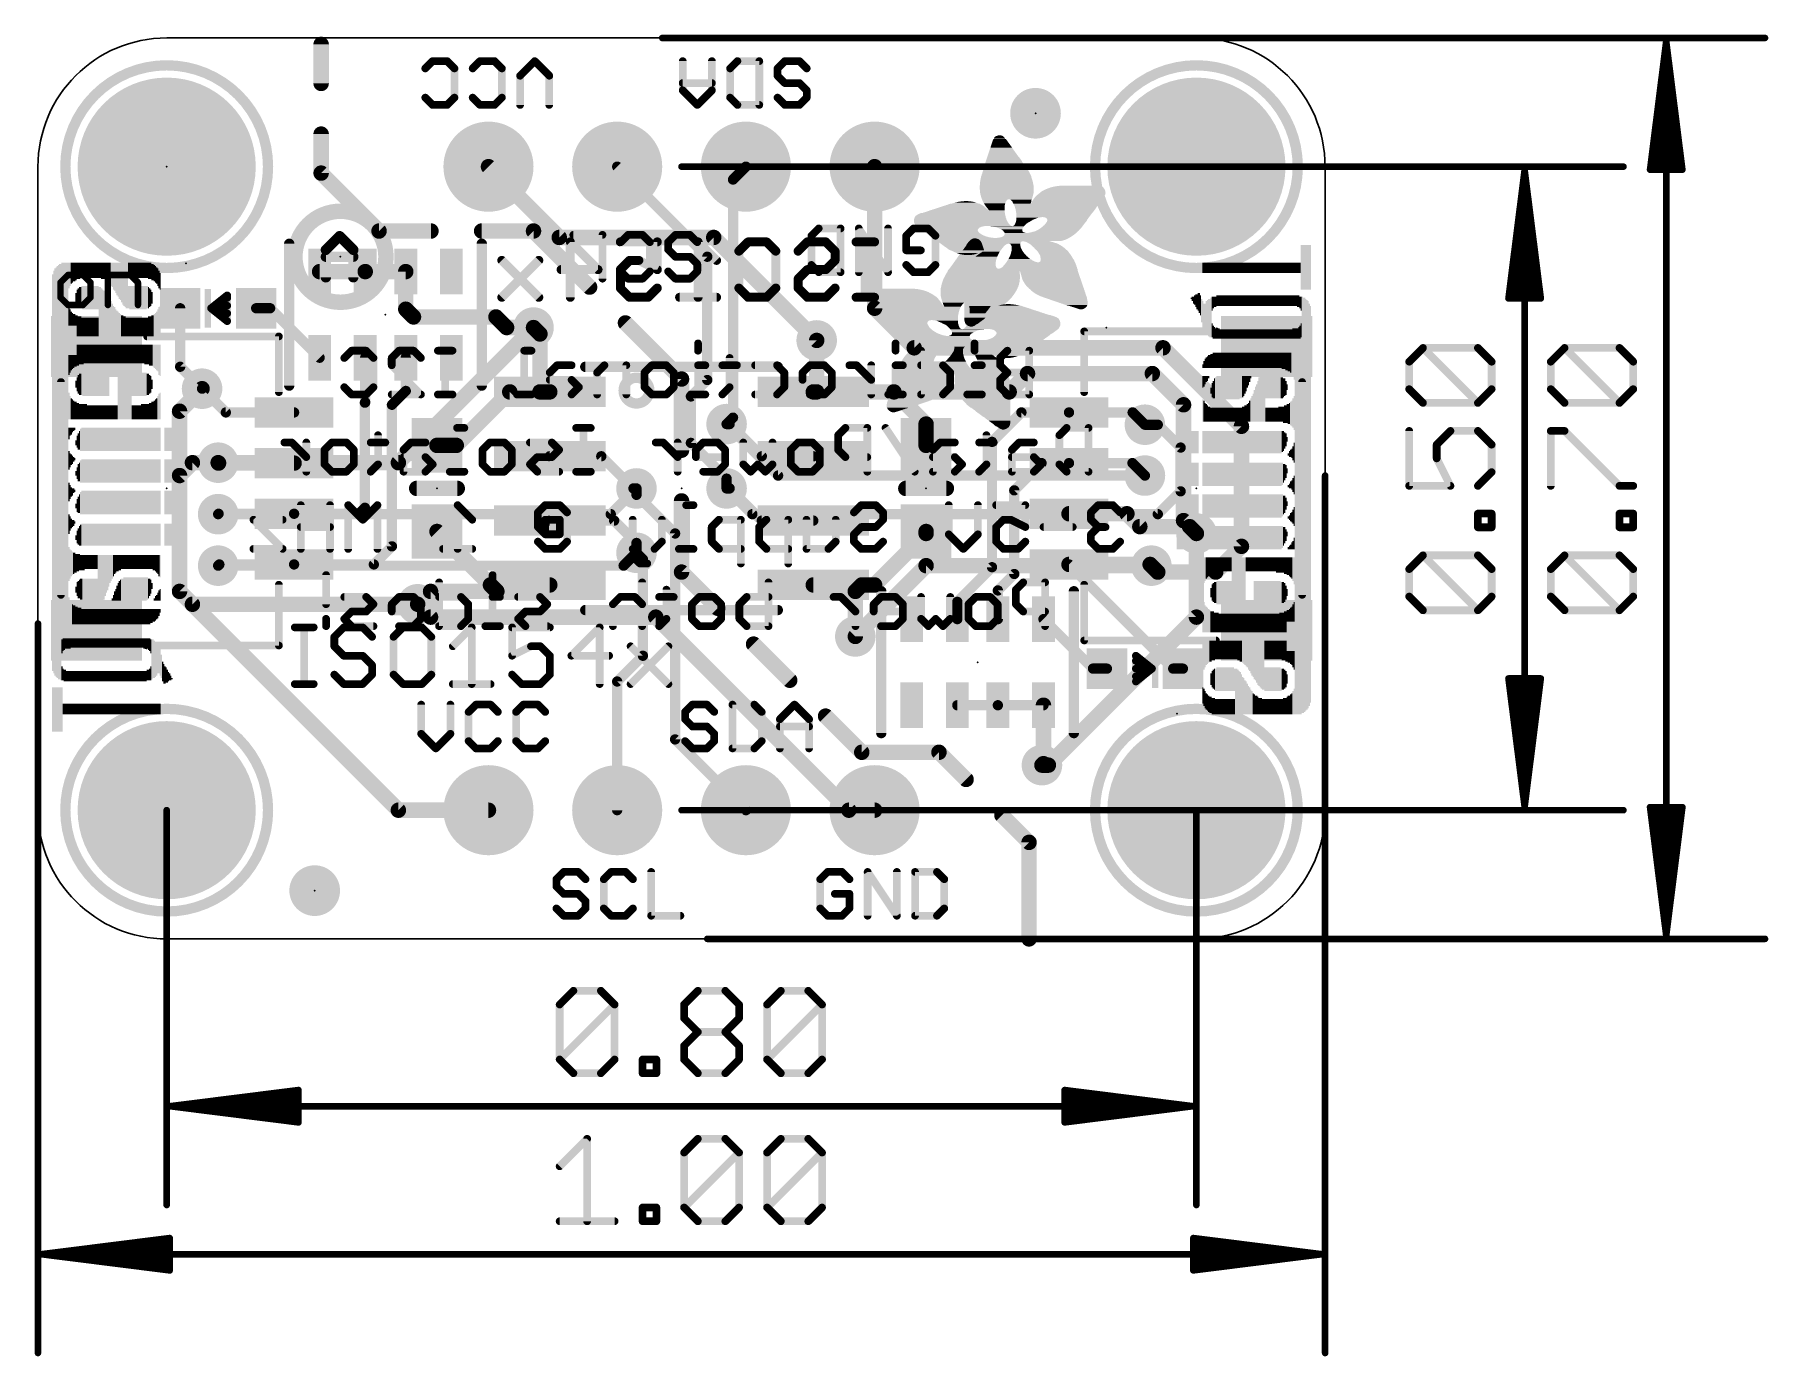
# Model space of a CAD drawing. Extents: x -0.1 to 34.1, y -8.2 to 17.8.
import ezdxf

# ---------------------------------------------------------------- set-up
doc = ezdxf.new("R2010")
doc.units = 0
for name, color, linetype in [('1', 12, 'CONTINUOUS'), ('16', 5, 'CONTINUOUS'), ('17', 110, 'CONTINUOUS'), ('18', 110, 'CONTINUOUS'), ('20', 53, 'CONTINUOUS'), ('21', 40, 'CONTINUOUS'), ('22', 6, 'CONTINUOUS'), ('23', 40, 'CONTINUOUS'), ('24', 6, 'CONTINUOUS'), ('47', 253, 'CONTINUOUS')]:
    doc.layers.add(name, color=color, linetype=linetype)

# ---------------------------------------------------------------- blocks, each defined once
blk = doc.blocks.new('RECT')
blk.add_solid([(-0.5, -0.5), (0.5, -0.5), (-0.5, 0.5), (0.5, 0.5)])
blk = doc.blocks.new('PIE')
at = {"const_width": 0.5}
blk.add_lwpolyline([(0, -0.25, 1), (0, 0.25, 1), (0, -0.25)], format="xyb", dxfattribs=at)
blk = doc.blocks.new('ROUNDP')
at = {"const_width": 0.5}
blk.add_lwpolyline([(0, -0.25, 1), (0, 0.25, 1), (0, -0.25)], format="xyb", dxfattribs=at)
blk = doc.blocks.new('ROUNDV')
at = {"const_width": 0.5}
blk.add_lwpolyline([(0, -0.25, 1), (0, 0.25, 1), (0, -0.25)], format="xyb", dxfattribs=at)

msp = doc.modelspace()

# ---------------------------------------------------------------- linework, layer by layer
at = {"layer": '1'}
for points, const_width in [([(11.43, 15.24), (13.208, 13.462)], 0.2032), ([(13.716, 14.986), (13.97, 15.24)], 0.2032), ([(13.716, 10.287), (13.716, 14.986)], 0.2032), ([(16.51, 15.24), (16.51, 12.446)], 0.3048), ([(13.208, 13.462), (13.208, 11.0298)], 0.2032), ([(5.558, 13.169), (6.458, 13.169)], 0.3048), ([(6.458, 13.169), (7.258, 13.169)], 0.3048), ([(7.258, 13.169), (7.258, 12.427)], 0.3048), ([(2.806, 12.446), (2.806, 11.291)], 0.2032), ([(4.306, 12.446), (4.581, 12.446)], 0.2032), ([(4.581, 12.446), (5.558, 11.469)], 0.2032), ([(7.4104, 12.2746), (7.258, 12.427)], 0.3048), ([(7.4104, 12.2746), (9.0383, 12.2746)], 0.3048), ([(9.0383, 12.2746), (9.2479, 12.065)], 0.3048), ([(17.2911, 11.665), (16.51, 12.446)], 0.3048), ([(9.2479, 12.065), (9.779, 12.065)], 0.3048), ([(9.779, 12.065), (9.906, 11.938)], 0.3048), ([(9.906, 11.938), (9.906, 10.795)], 0.3048), ([(15.367, 11.811), (15.367, 10.795)], 0.3048), ([(17.2911, 11.665), (22.2005, 11.665)], 0.3048), ([(22.2005, 11.665), (23.749, 10.1164)], 0.3048), ([(2.806, 11.291), (3.2385, 10.8585)], 0.2032), ([(6.458, 10.5887), (6.458, 11.469)], 0.2032), ([(7.258, 11.469), (7.258, 10.814)], 0.2032), ([(19.1654, 10.795), (19.5274, 11.157)], 0.3048), ([(19.5274, 11.157), (21.9901, 11.157)], 0.3048), ([(21.9901, 11.157), (22.606, 10.541)], 0.3048), ([(3.2385, 10.8585), (3.707, 10.39)], 0.2032), ([(13.208, 11.0298), (12.8841, 10.706)], 0.2032), ([(6.4516, 10.5823), (6.458, 10.5887)], 0.2032), ([(6.4516, 8.509), (6.4516, 10.5823)], 0.2032), ([(7.258, 10.814), (6.985, 10.541)], 0.2032), ([(6.985, 10.541), (6.985, 7.747)], 0.2032), ([(9.31, 10.795), (8.255, 9.74)], 0.3048), ([(9.31, 10.795), (9.906, 10.795)], 0.3048), ([(9.906, 10.795), (10.1, 10.795)], 0.3048), ([(12.8841, 10.706), (12.8841, 9.7886)], 0.2032), ([(15.3, 10.795), (15.367, 10.795)], 0.3048), ([(15.367, 10.795), (16.891, 10.795)], 0.3048), ([(16.891, 10.795), (17.526, 10.16)], 0.3048), ([(16.891, 10.795), (19.1654, 10.795)], 0.3048), ([(22.606, 10.541), (22.606, 8.255)], 0.3048), ([(3.707, 10.39), (5.054, 10.39)], 0.2032), ([(13.589, 10.16), (13.716, 10.287)], 0.2032), ([(17.526, 10.16), (17.526, 9.74)], 0.3048), ([(18.8261, 9.8091), (19.407, 10.39)], 0.2032), ([(19.407, 10.39), (20.346, 10.39)], 0.2032), ([(20.346, 10.39), (21.6013, 10.39)], 0.2032), ([(21.6013, 10.39), (21.844, 10.1473)], 0.2032), ([(23.749, 10.1164), (23.749, 7.747)], 0.3048), ([(13.649, 10.16), (13.589, 10.16)], 0.2032), ([(14.284, 9.525), (13.649, 10.16)], 0.2032), ([(7.874, 9.74), (8.255, 9.74)], 0.3048), ([(11.116, 9.525), (10.1, 9.525)], 0.2032), ([(11.751, 8.89), (11.116, 9.525)], 0.2032), ([(13.589, 9.0837), (12.8841, 9.7886)], 0.2032), ([(14.284, 9.525), (15.3, 9.525)], 0.2032), ([(18.8261, 7.3359), (18.8261, 9.8091)], 0.2032), ([(2.794, 9.144), (3.048, 9.398)], 0.3048), ([(2.794, 6.858), (2.794, 9.144)], 0.3048), ([(3.048, 9.398), (3.556, 9.398)], 0.3048), ([(3.564, 9.39), (3.556, 9.398)], 0.3048), ([(5.054, 9.39), (3.564, 9.39)], 0.3048), ([(19.2662, 8.8522), (19.804, 9.39)], 0.2032), ([(19.804, 9.39), (20.346, 9.39)], 0.2032), ([(20.346, 9.39), (21.598, 9.39)], 0.2032), ([(21.844, 9.144), (21.598, 9.39)], 0.2032), ([(11.811, 8.89), (11.751, 8.89)], 0.2032), ([(11.811, 8.89), (11.811, 8.763)], 0.2032), ([(13.589, 8.89), (13.589, 9.0837)], 0.2032), ([(13.649, 8.89), (13.589, 8.89)], 0.2032), ([(14.284, 8.255), (13.649, 8.89)], 0.2032), ([(19.2662, 7.2012), (19.2662, 8.8522)], 0.2032), ([(6.3326, 8.39), (6.4516, 8.509)], 0.2032), ([(12.573, 8.001), (11.811, 8.763)], 0.2032), ([(3.564, 8.39), (3.556, 8.382)], 0.2032), ([(5.054, 8.39), (3.564, 8.39)], 0.2032), ([(5.054, 8.39), (6.3326, 8.39)], 0.2032), ([(11.37, 8.255), (10.1, 8.255)], 0.2032), ([(11.811, 7.814), (11.37, 8.255)], 0.2032), ([(14.284, 8.255), (15.3, 8.255)], 0.2032), ([(21.489, 8.39), (20.346, 8.39)], 0.3048), ([(21.743, 8.136), (21.489, 8.39)], 0.3048), ([(22.725, 8.136), (21.743, 8.136)], 0.3048), ([(22.606, 8.255), (22.86, 8.001)], 0.3048), ([(22.86, 8.001), (22.725, 8.136)], 0.3048), ([(7.874, 8.04), (8.929, 6.985)], 0.3048), ([(11.811, 7.62), (11.811, 7.814)], 0.2032), ([(12.573, 8.001), (12.573, 3.937)], 0.2032), ([(16.51, 6.985), (17.526, 8.001)], 0.3048), ([(17.526, 8.001), (17.526, 8.04)], 0.3048), ([(23.749, 7.747), (23.241, 7.239)], 0.3048), ([(6.985, 7.747), (6.628, 7.39)], 0.2032), ([(11.938, 7.493), (11.811, 7.62)], 0.2032), ([(11.938, 5.588), (11.938, 7.493)], 0.2032), ([(20.346, 7.39), (21.947, 7.39)], 0.3048), ([(21.947, 7.39), (21.971, 7.366)], 0.3048), ([(3.58, 7.39), (3.556, 7.366)], 0.2032), ([(5.054, 7.39), (3.58, 7.39)], 0.2032), ([(6.628, 7.39), (5.054, 7.39)], 0.2032), ([(18.142, 6.6517), (18.8261, 7.3359)], 0.2032), ([(18.942, 6.877), (19.2662, 7.2012)], 0.2032), ([(20.346, 7.39), (22.402, 5.334)], 0.2032), ([(22.098, 7.239), (21.971, 7.366)], 0.3048), ([(23.241, 7.239), (22.098, 7.239)], 0.3048), ([(7.112, 2.54), (2.794, 6.858)], 0.3048), ([(7.493, 6.604), (7.747, 6.858)], 0.3048), ([(7.747, 6.858), (9.056, 6.858)], 0.3048), ([(8.929, 6.985), (9.056, 6.858)], 0.3048), ([(8.929, 6.985), (10.1, 6.985)], 0.3048), ([(15.3, 6.985), (16.256, 6.985)], 0.3048), ([(16.129, 6.858), (16.256, 6.985)], 0.3048), ([(16.129, 5.969), (16.129, 6.858)], 0.3048), ([(16.256, 6.985), (16.51, 6.985)], 0.3048), ([(18.942, 6.311), (18.942, 6.877)], 0.2032), ([(18.142, 6.311), (18.142, 6.6517)], 0.2032), ([(19.842, 6.311), (20.819, 5.334)], 0.2032), ([(11.43, 5.08), (11.938, 5.588)], 0.2032), ([(11.43, 2.54), (11.43, 5.08)], 0.2032), ([(20.819, 5.334), (21.094, 5.334)], 0.2032), ([(22.402, 5.334), (22.594, 5.334)], 0.2032), ([(18.942, 4.611), (18.142, 4.611)], 0.2032), ([(19.842, 4.611), (18.942, 4.611)], 0.2032), ([(19.842, 4.611), (19.842, 3.459)], 0.3048), ([(12.573, 3.937), (13.97, 2.54)], 0.2032), ([(19.842, 3.459), (19.812, 3.429)], 0.3048), ([(8.89, 2.54), (7.112, 2.54)], 0.3048)]:
    msp.add_lwpolyline(points, dxfattribs=dict(at, const_width=const_width))
for points, const_width in [([(11.4659, 15.2759, 1), (11.3941, 15.2041)], 0.1016), ([(13.7668, 14.986, 1), (13.6652, 14.986)], 0.1016), ([(13.6801, 15.0219, 1), (13.7519, 14.9501)], 0.1016), ([(14.0059, 15.2041, 1), (13.9341, 15.2759)], 0.1016), ([(16.5862, 15.24, 1), (16.4338, 15.24)], 0.1524), ([(13.2588, 13.462, 1), (13.1572, 13.462)], 0.1016), ([(13.1721, 13.4261, 1), (13.2439, 13.4979)], 0.1016), ([(5.558, 13.2452, 1), (5.558, 13.0928)], 0.1524), ([(6.458, 13.2452, 1), (6.458, 13.0928)], 0.1524), ([(6.458, 13.0928, 1), (6.458, 13.2452)], 0.1524), ([(7.3342, 13.169, 1), (7.1818, 13.169)], 0.1524), ([(7.258, 13.0928, 1), (7.258, 13.2452)], 0.1524), ([(2.8568, 12.446, 1), (2.7552, 12.446)], 0.1016), ([(4.306, 12.4968, 1), (4.306, 12.3952)], 0.1016), ([(4.6169, 12.4819, 1), (4.5451, 12.4101)], 0.1016), ([(4.581, 12.3952, 1), (4.581, 12.4968)], 0.1016), ([(7.3119, 12.4809, 1), (7.2041, 12.3731)], 0.1524), ([(7.1818, 12.427, 1), (7.3342, 12.427)], 0.1524), ([(7.4104, 12.3508, 1), (7.4104, 12.1984)], 0.1524), ([(7.3565, 12.2207, 1), (7.4643, 12.3285)], 0.1524), ([(9.0922, 12.3285, 1), (8.9844, 12.2207)], 0.1524), ([(9.0383, 12.1984, 1), (9.0383, 12.3508)], 0.1524), ([(16.5639, 12.4999, 1), (16.4561, 12.3921)], 0.1524), ([(16.4338, 12.446, 1), (16.5862, 12.446)], 0.1524), ([(9.2479, 12.1412, 1), (9.2479, 11.9888)], 0.1524), ([(9.194, 12.0111, 1), (9.3018, 12.1189)], 0.1524), ([(9.8329, 12.1189, 1), (9.7251, 12.0111)], 0.1524), ([(9.779, 11.9888, 1), (9.779, 12.1412)], 0.1524), ([(9.9822, 11.938, 1), (9.8298, 11.938)], 0.1524), ([(9.8521, 11.8841, 1), (9.9599, 11.9919)], 0.1524), ([(15.4432, 11.811, 1), (15.2908, 11.811)], 0.1524), ([(17.2911, 11.7412, 1), (17.2911, 11.5888)], 0.1524), ([(17.2372, 11.6111, 1), (17.3449, 11.7188)], 0.1524), ([(22.2544, 11.7188, 1), (22.1466, 11.6111)], 0.1524), ([(22.2005, 11.5888, 1), (22.2005, 11.7412)], 0.1524), ([(2.8419, 11.3269, 1), (2.7701, 11.2551)], 0.1016), ([(2.7552, 11.291, 1), (2.8568, 11.291)], 0.1016), ([(5.5221, 11.4331, 1), (5.5939, 11.5049)], 0.1016), ([(6.5088, 11.469, 1), (6.4072, 11.469)], 0.1016), ([(7.3088, 11.469, 1), (7.2072, 11.469)], 0.1016), ([(19.5274, 11.2332, 1), (19.5274, 11.0808)], 0.1524), ([(19.5813, 11.1031, 1), (19.4735, 11.2108)], 0.1524), ([(22.0439, 11.2108, 1), (21.9362, 11.1031)], 0.1524), ([(21.9901, 11.0808, 1), (21.9901, 11.2332)], 0.1524), ([(3.2744, 10.8944, 1), (3.2026, 10.8226)], 0.1016), ([(13.1572, 11.0298, 1), (13.2588, 11.0298)], 0.1016), ([(13.2439, 10.9939, 1), (13.1721, 11.0657)], 0.1016), ([(3.2026, 10.8226, 1), (3.2744, 10.8944)], 0.1016), ([(6.5024, 10.5823, 1), (6.4008, 10.5823)], 0.1016), ([(6.4157, 10.6183, 1), (6.4875, 10.5464)], 0.1016), ([(6.4072, 10.5887, 1), (6.5088, 10.5887)], 0.1016), ([(6.4939, 10.5528, 1), (6.4221, 10.6247)], 0.1016), ([(7.0358, 10.541, 1), (6.9342, 10.541)], 0.1016), ([(6.9491, 10.5769, 1), (7.0209, 10.5051)], 0.1016), ([(7.2072, 10.814, 1), (7.3088, 10.814)], 0.1016), ([(7.2939, 10.7781, 1), (7.2221, 10.8499)], 0.1016), ([(9.31, 10.8712, 1), (9.31, 10.7188)], 0.1524), ([(9.3639, 10.7411, 1), (9.2561, 10.8489)], 0.1524), ([(9.906, 10.8712, 1), (9.906, 10.7188)], 0.1524), ([(9.8298, 10.795, 1), (9.9822, 10.795)], 0.1524), ([(9.906, 10.7188, 1), (9.906, 10.8712)], 0.1524), ([(10.1, 10.7188, 1), (10.1, 10.8712)], 0.1524), ([(12.935, 10.706, 1), (12.8333, 10.706)], 0.1016), ([(12.8482, 10.7419, 1), (12.9201, 10.67)], 0.1016), ([(15.3, 10.8712, 1), (15.3, 10.7188)], 0.1524), ([(15.367, 10.8712, 1), (15.367, 10.7188)], 0.1524), ([(15.2908, 10.795, 1), (15.4432, 10.795)], 0.1524), ([(15.367, 10.7188, 1), (15.367, 10.8712)], 0.1524), ([(16.9449, 10.8489, 1), (16.8371, 10.7411)], 0.1524), ([(16.891, 10.8712, 1), (16.891, 10.7188)], 0.1524), ([(16.891, 10.7188, 1), (16.891, 10.8712)], 0.1524), ([(19.1115, 10.8489, 1), (19.2193, 10.7411)], 0.1524), ([(19.1654, 10.7188, 1), (19.1654, 10.8712)], 0.1524), ([(22.6822, 10.541, 1), (22.5298, 10.541)], 0.1524), ([(22.5521, 10.4871, 1), (22.6599, 10.5949)], 0.1524), ([(3.707, 10.4408, 1), (3.707, 10.3392)], 0.1016), ([(3.6711, 10.3541, 1), (3.7429, 10.4259)], 0.1016), ([(5.054, 10.3392, 1), (5.054, 10.4408)], 0.1016), ([(13.6652, 10.287, 1), (13.7668, 10.287)], 0.1016), ([(13.7519, 10.2511, 1), (13.6801, 10.3229)], 0.1016), ([(17.6022, 10.16, 1), (17.4498, 10.16)], 0.1524), ([(17.4721, 10.1061, 1), (17.5799, 10.2139)], 0.1524), ([(19.407, 10.4408, 1), (19.407, 10.3392)], 0.1016), ([(19.4429, 10.3541, 1), (19.3711, 10.4259)], 0.1016), ([(20.346, 10.4408, 1), (20.346, 10.3392)], 0.1016), ([(20.346, 10.3392, 1), (20.346, 10.4408)], 0.1016), ([(21.6372, 10.4259, 1), (21.5654, 10.3541)], 0.1016), ([(21.6013, 10.3392, 1), (21.6013, 10.4408)], 0.1016), ([(23.8252, 10.1164, 1), (23.6728, 10.1164)], 0.1524), ([(13.589, 10.2108, 1), (13.589, 10.1092)], 0.1016), ([(13.5531, 10.1959, 1), (13.6249, 10.1241)], 0.1016), ([(13.6849, 10.1959, 1), (13.6131, 10.1241)], 0.1016), ([(13.649, 10.1092, 1), (13.649, 10.2108)], 0.1016), ([(21.8081, 10.1114, 1), (21.8799, 10.1832)], 0.1016), ([(23.6951, 10.0625, 1), (23.8029, 10.1703)], 0.1524), ([(7.874, 9.8162, 1), (7.874, 9.6638)], 0.1524), ([(8.2011, 9.7939, 1), (8.3089, 9.6861)], 0.1524), ([(8.255, 9.6638, 1), (8.255, 9.8162)], 0.1524), ([(10.1, 9.5758, 1), (10.1, 9.4742)], 0.1016), ([(11.1519, 9.5609, 1), (11.0801, 9.4891)], 0.1016), ([(11.116, 9.4742, 1), (11.116, 9.5758)], 0.1016), ([(12.9201, 9.8245, 1), (12.8482, 9.7527)], 0.1016), ([(12.8333, 9.7886, 1), (12.935, 9.7886)], 0.1016), ([(14.284, 9.5758, 1), (14.284, 9.4742)], 0.1016), ([(14.2481, 9.4891, 1), (14.3199, 9.5609)], 0.1016), ([(15.3, 9.4742, 1), (15.3, 9.5758)], 0.1016), ([(17.4498, 9.74, 1), (17.6022, 9.74)], 0.1524), ([(18.8769, 9.8091, 1), (18.7753, 9.8091)], 0.1016), ([(18.7902, 9.8451, 1), (18.8621, 9.7732)], 0.1016), ([(2.8702, 9.144, 1), (2.7178, 9.144)], 0.1524), ([(2.7401, 9.1979, 1), (2.8479, 9.0901)], 0.1524), ([(3.048, 9.4742, 1), (3.048, 9.3218)], 0.1524), ([(3.1019, 9.3441, 1), (2.9941, 9.4519)], 0.1524), ([(3.6099, 9.4519, 1), (3.5021, 9.3441)], 0.1524), ([(3.564, 9.4662, 1), (3.564, 9.3138)], 0.1524), ([(3.5101, 9.3361, 1), (3.6179, 9.4439)], 0.1524), ([(3.556, 9.3218, 1), (3.556, 9.4742)], 0.1524), ([(5.054, 9.3138, 1), (5.054, 9.4662)], 0.1524), ([(19.804, 9.4408, 1), (19.804, 9.3392)], 0.1016), ([(19.8399, 9.3541, 1), (19.7681, 9.4259)], 0.1016), ([(20.346, 9.4408, 1), (20.346, 9.3392)], 0.1016), ([(20.346, 9.3392, 1), (20.346, 9.4408)], 0.1016), ([(21.6339, 9.4259, 1), (21.5621, 9.3541)], 0.1016), ([(21.598, 9.3392, 1), (21.598, 9.4408)], 0.1016), ([(11.751, 8.9408, 1), (11.751, 8.8392)], 0.1016), ([(11.7151, 8.8541, 1), (11.7869, 8.9259)], 0.1016), ([(11.8618, 8.89, 1), (11.7602, 8.89)], 0.1016), ([(11.811, 8.8392, 1), (11.811, 8.9408)], 0.1016), ([(13.6398, 9.0837, 1), (13.5382, 9.0837)], 0.1016), ([(13.589, 8.9408, 1), (13.589, 8.8392)], 0.1016), ([(13.5382, 8.89, 1), (13.6398, 8.89)], 0.1016), ([(13.5531, 9.0478, 1), (13.6249, 9.1197)], 0.1016), ([(13.6849, 8.9259, 1), (13.6131, 8.8541)], 0.1016), ([(13.649, 8.8392, 1), (13.649, 8.9408)], 0.1016), ([(19.317, 8.8522, 1), (19.2154, 8.8522)], 0.1016), ([(19.2303, 8.8881, 1), (19.3021, 8.8163)], 0.1016), ([(21.8081, 9.1081, 1), (21.8799, 9.1799)], 0.1016), ([(6.4008, 8.509, 1), (6.5024, 8.509)], 0.1016), ([(6.4875, 8.4731, 1), (6.4157, 8.5449)], 0.1016), ([(11.8469, 8.7989, 1), (11.7751, 8.7271)], 0.1016), ([(11.7602, 8.763, 1), (11.8618, 8.763)], 0.1016), ([(3.5201, 8.4179, 1), (3.5919, 8.3461)], 0.1016), ([(3.564, 8.4408, 1), (3.564, 8.3392)], 0.1016), ([(3.5999, 8.3541, 1), (3.5281, 8.4259)], 0.1016), ([(5.054, 8.4408, 1), (5.054, 8.3392)], 0.1016), ([(5.054, 8.3392, 1), (5.054, 8.4408)], 0.1016), ([(6.2967, 8.4259, 1), (6.3685, 8.3541)], 0.1016), ([(6.3326, 8.3392, 1), (6.3326, 8.4408)], 0.1016), ([(10.1, 8.3058, 1), (10.1, 8.2042)], 0.1016), ([(11.4059, 8.2909, 1), (11.3341, 8.2191)], 0.1016), ([(11.37, 8.2042, 1), (11.37, 8.3058)], 0.1016), ([(14.284, 8.3058, 1), (14.284, 8.2042)], 0.1016), ([(14.2481, 8.2191, 1), (14.3199, 8.2909)], 0.1016), ([(15.3, 8.2042, 1), (15.3, 8.3058)], 0.1016), ([(20.346, 8.4662, 1), (20.346, 8.3138)], 0.1524), ([(21.5429, 8.4439, 1), (21.4351, 8.3361)], 0.1524), ([(21.489, 8.3138, 1), (21.489, 8.4662)], 0.1524), ([(21.743, 8.2122, 1), (21.743, 8.0598)], 0.1524), ([(21.6891, 8.0821, 1), (21.7969, 8.1899)], 0.1524), ([(22.6599, 8.3089, 1), (22.5521, 8.2011)], 0.1524), ([(22.5298, 8.255, 1), (22.6822, 8.255)], 0.1524), ([(22.7789, 8.1899, 1), (22.6711, 8.0821)], 0.1524), ([(22.725, 8.0598, 1), (22.725, 8.2122)], 0.1524), ([(7.9279, 8.0939, 1), (7.8201, 7.9861)], 0.1524), ([(11.8618, 7.814, 1), (11.7602, 7.814)], 0.1016), ([(11.7751, 7.7781, 1), (11.8469, 7.8499)], 0.1016), ([(12.6238, 8.001, 1), (12.5222, 8.001)], 0.1016), ([(12.5371, 7.9651, 1), (12.6089, 8.0369)], 0.1016), ([(17.6022, 8.04, 1), (17.4498, 8.04)], 0.1524), ([(17.4498, 8.001, 1), (17.6022, 8.001)], 0.1524), ([(17.5799, 7.9471, 1), (17.4721, 8.0549)], 0.1524), ([(22.8061, 7.9471, 1), (22.9139, 8.0549)], 0.1524), ([(22.8061, 7.9471, 1), (22.9139, 8.0549)], 0.1524), ([(23.8029, 7.6931, 1), (23.6951, 7.8009)], 0.1524), ([(6.9342, 7.747, 1), (7.0358, 7.747)], 0.1016), ([(7.0209, 7.7111, 1), (6.9491, 7.7829)], 0.1016), ([(11.8469, 7.6559, 1), (11.7751, 7.5841)], 0.1016), ([(11.7602, 7.62, 1), (11.8618, 7.62)], 0.1016), ([(11.9888, 7.493, 1), (11.8872, 7.493)], 0.1016), ([(11.9021, 7.4571, 1), (11.9739, 7.5289)], 0.1016), ([(20.346, 7.4662, 1), (20.346, 7.3138)], 0.1524), ([(22.0009, 7.4439, 1), (21.8931, 7.3361)], 0.1524), ([(21.947, 7.3138, 1), (21.947, 7.4662)], 0.1524), ([(23.6728, 7.747, 1), (23.8252, 7.747)], 0.1524), ([(3.5201, 7.4019, 1), (3.5919, 7.3301)], 0.1016), ([(3.58, 7.4408, 1), (3.58, 7.3392)], 0.1016), ([(3.6159, 7.3541, 1), (3.5441, 7.4259)], 0.1016), ([(5.054, 7.4408, 1), (5.054, 7.3392)], 0.1016), ([(5.054, 7.3392, 1), (5.054, 7.4408)], 0.1016), ([(6.5921, 7.4259, 1), (6.6639, 7.3541)], 0.1016), ([(6.628, 7.3392, 1), (6.628, 7.4408)], 0.1016), ([(18.7753, 7.3359, 1), (18.8769, 7.3359)], 0.1016), ([(18.8621, 7.2999, 1), (18.7902, 7.3718)], 0.1016), ([(19.2154, 7.2012, 1), (19.317, 7.2012)], 0.1016), ([(19.3021, 7.1653, 1), (19.2303, 7.2371)], 0.1016), ([(20.3819, 7.4259, 1), (20.3101, 7.3541)], 0.1016), ([(22.0249, 7.4199, 1), (21.9171, 7.3121)], 0.1524), ([(21.9171, 7.3121, 1), (22.0249, 7.4199)], 0.1524), ([(22.098, 7.3152, 1), (22.098, 7.1628)], 0.1524), ([(22.0441, 7.1851, 1), (22.1519, 7.2929)], 0.1524), ([(23.1871, 7.2929, 1), (23.2949, 7.1851)], 0.1524), ([(23.241, 7.1628, 1), (23.241, 7.3152)], 0.1524), ([(2.8479, 6.9119, 1), (2.7401, 6.8041)], 0.1524), ([(2.7178, 6.858, 1), (2.8702, 6.858)], 0.1524), ([(7.747, 6.9342, 1), (7.747, 6.7818)], 0.1524), ([(7.8009, 6.8041, 1), (7.6931, 6.9119)], 0.1524), ([(8.9829, 7.0389, 1), (8.8751, 6.9311)], 0.1524), ([(8.929, 7.0612, 1), (8.929, 6.9088)], 0.1524), ([(8.8751, 6.9311, 1), (8.9829, 7.0389)], 0.1524), ([(9.0021, 6.8041, 1), (9.1099, 6.9119)], 0.1524), ([(9.056, 6.7818, 1), (9.056, 6.9342)], 0.1524), ([(10.1, 6.9088, 1), (10.1, 7.0612)], 0.1524), ([(15.3, 7.0612, 1), (15.3, 6.9088)], 0.1524), ([(16.2052, 6.858, 1), (16.0528, 6.858)], 0.1524), ([(16.0751, 6.9119, 1), (16.1829, 6.8041)], 0.1524), ([(16.256, 7.0612, 1), (16.256, 6.9088)], 0.1524), ([(16.3099, 6.9311, 1), (16.2021, 7.0389)], 0.1524), ([(16.256, 6.9088, 1), (16.256, 7.0612)], 0.1524), ([(16.4561, 7.0389, 1), (16.5639, 6.9311)], 0.1524), ([(16.51, 6.9088, 1), (16.51, 7.0612)], 0.1524), ([(18.9928, 6.877, 1), (18.8912, 6.877)], 0.1016), ([(18.9061, 6.9129, 1), (18.9779, 6.8411)], 0.1016), ([(7.4391, 6.6579, 1), (7.5469, 6.5501)], 0.1524), ([(18.1928, 6.6517, 1), (18.0912, 6.6517)], 0.1016), ([(18.1061, 6.6877, 1), (18.1779, 6.6158)], 0.1016), ([(18.0912, 6.311, 1), (18.1928, 6.311)], 0.1016), ([(18.8912, 6.311, 1), (18.9928, 6.311)], 0.1016), ([(19.8779, 6.3469, 1), (19.8061, 6.2751)], 0.1016), ([(16.0528, 5.969, 1), (16.2052, 5.969)], 0.1524), ([(11.8872, 5.588, 1), (11.9888, 5.588)], 0.1016), ([(11.9739, 5.5521, 1), (11.9021, 5.6239)], 0.1016), ([(11.4808, 5.08, 1), (11.3792, 5.08)], 0.1016), ([(11.3941, 5.1159, 1), (11.4659, 5.0441)], 0.1016), ([(20.819, 5.3848, 1), (20.819, 5.2832)], 0.1016), ([(20.7831, 5.2981, 1), (20.8549, 5.3699)], 0.1016), ([(21.094, 5.2832, 1), (21.094, 5.3848)], 0.1016), ([(22.402, 5.3848, 1), (22.402, 5.2832)], 0.1016), ([(22.3661, 5.2981, 1), (22.4379, 5.3699)], 0.1016), ([(22.594, 5.2832, 1), (22.594, 5.3848)], 0.1016), ([(18.142, 4.6618, 1), (18.142, 4.5602)], 0.1016), ([(18.942, 4.6618, 1), (18.942, 4.5602)], 0.1016), ([(18.942, 4.5602, 1), (18.942, 4.6618)], 0.1016), ([(19.9182, 4.611, 1), (19.7658, 4.611)], 0.1524), ([(19.842, 4.5602, 1), (19.842, 4.6618)], 0.1016), ([(12.6089, 3.9729, 1), (12.5371, 3.9011)], 0.1016), ([(12.5222, 3.937, 1), (12.6238, 3.937)], 0.1016), ([(19.7581, 3.4829, 1), (19.8659, 3.3751)], 0.1524), ([(19.7658, 3.459, 1), (19.9182, 3.459)], 0.1524), ([(19.8959, 3.4051, 1), (19.7881, 3.5129)], 0.1524), ([(7.112, 2.6162, 1), (7.112, 2.4638)], 0.1524), ([(7.0581, 2.4861, 1), (7.1659, 2.5939)], 0.1524), ([(8.89, 2.4638, 1), (8.89, 2.6162)], 0.1524), ([(11.3792, 2.54, 1), (11.4808, 2.54)], 0.1016), ([(13.9341, 2.5041, 1), (14.0059, 2.5759)], 0.1016)]:
    msp.add_lwpolyline(points, format="xyb", dxfattribs=dict(at, const_width=const_width))
at = {"layer": '16'}
for points, const_width in [([(8.89, 15.24), (10.287, 13.843)], 0.3048), ([(10.287, 13.843), (13.335, 13.843)], 0.3048), ([(13.335, 13.843), (15.367, 11.811)], 0.3048), ([(7.112, 9.398), (9.779, 12.065)], 0.3048), ([(2.794, 10.414), (3.2385, 10.8585)], 0.3048), ([(2.794, 6.858), (2.794, 10.414)], 0.3048), ([(14.605, 9.144), (13.589, 10.16)], 0.2032), ([(21.844, 10.1473), (22.098, 10.1473)], 0.2032), ([(22.5489, 9.6965), (22.098, 10.1473)], 0.2032), ([(22.5489, 9.6965), (22.5489, 8.8329)], 0.2032), ([(3.556, 9.398), (7.112, 9.398)], 0.3048), ([(21.844, 9.144), (14.605, 9.144)], 0.2032), ([(11.303, 8.382), (11.811, 8.89)], 0.2032), ([(14.097, 8.382), (13.589, 8.89)], 0.2032), ([(22.5489, 8.8329), (22.098, 8.382)], 0.2032), ([(3.556, 8.382), (11.303, 8.382)], 0.2032), ([(22.098, 8.382), (14.097, 8.382)], 0.2032), ([(22.86, 6.35), (22.86, 8.001)], 0.3048), ([(11.557, 7.366), (11.811, 7.62)], 0.2032), ([(3.556, 7.366), (11.557, 7.366)], 0.2032), ([(17.526, 7.366), (16.129, 5.969)], 0.3048), ([(21.971, 7.366), (17.526, 7.366)], 0.3048), ([(3.048, 6.604), (2.794, 6.858)], 0.3048), ([(7.493, 6.604), (3.048, 6.604)], 0.3048), ([(7.747, 6.35), (7.493, 6.604)], 0.3048), ([(12.192, 6.35), (7.747, 6.35)], 0.3048), ([(16.002, 2.54), (12.192, 6.35)], 0.3048), ([(22.86, 6.35), (19.939, 3.429)], 0.3048), ([(19.812, 3.429), (19.939, 3.429)], 0.3048), ([(16.51, 2.54), (16.002, 2.54)], 0.3048)]:
    msp.add_lwpolyline(points, dxfattribs=dict(at, const_width=const_width))
for points, const_width in [([(8.9439, 15.2939, 1), (8.8361, 15.1861)], 0.1524), ([(10.287, 13.9192, 1), (10.287, 13.7668)], 0.1524), ([(10.2331, 13.7891, 1), (10.3409, 13.8969)], 0.1524), ([(13.3889, 13.8969, 1), (13.2811, 13.7891)], 0.1524), ([(13.335, 13.7668, 1), (13.335, 13.9192)], 0.1524), ([(9.8329, 12.0111, 1), (9.7251, 12.1189)], 0.1524), ([(15.3131, 11.7571, 1), (15.4209, 11.8649)], 0.1524), ([(3.2924, 10.8046, 1), (3.1846, 10.9124)], 0.1524), ([(2.8702, 10.414, 1), (2.7178, 10.414)], 0.1524), ([(2.7401, 10.4679, 1), (2.8479, 10.3601)], 0.1524), ([(13.6249, 10.1959, 1), (13.5531, 10.1241)], 0.1016), ([(21.844, 10.1981, 1), (21.844, 10.0965)], 0.1016), ([(22.1339, 10.1832, 1), (22.0621, 10.1114)], 0.1016), ([(22.098, 10.0965, 1), (22.098, 10.1981)], 0.1016), ([(22.5997, 9.6965, 1), (22.4981, 9.6965)], 0.1016), ([(22.5129, 9.6605, 1), (22.5848, 9.7324)], 0.1016), ([(3.556, 9.4742, 1), (3.556, 9.3218)], 0.1524), ([(7.0581, 9.4519, 1), (7.1659, 9.3441)], 0.1524), ([(7.112, 9.3218, 1), (7.112, 9.4742)], 0.1524), ([(14.605, 9.1948, 1), (14.605, 9.0932)], 0.1016), ([(21.844, 9.0932, 1), (21.844, 9.1948)], 0.1016), ([(11.8469, 8.8541, 1), (11.7751, 8.9259)], 0.1016), ([(13.6249, 8.9259, 1), (13.5531, 8.8541)], 0.1016), ([(14.5691, 9.1081, 1), (14.6409, 9.1799)], 0.1016), ([(22.5848, 8.7969, 1), (22.5129, 8.8688)], 0.1016), ([(22.4981, 8.8329, 1), (22.5997, 8.8329)], 0.1016), ([(3.556, 8.4328, 1), (3.556, 8.3312)], 0.1016), ([(11.2671, 8.4179, 1), (11.3389, 8.3461)], 0.1016), ([(11.303, 8.3312, 1), (11.303, 8.4328)], 0.1016), ([(14.097, 8.4328, 1), (14.097, 8.3312)], 0.1016), ([(14.0611, 8.3461, 1), (14.1329, 8.4179)], 0.1016), ([(22.0621, 8.4179, 1), (22.1339, 8.3461)], 0.1016), ([(22.098, 8.3312, 1), (22.098, 8.4328)], 0.1016), ([(22.9362, 8.001, 1), (22.7838, 8.001)], 0.1524), ([(11.8469, 7.5841, 1), (11.7751, 7.6559)], 0.1016), ([(3.556, 7.4168, 1), (3.556, 7.3152)], 0.1016), ([(11.5211, 7.4019, 1), (11.5929, 7.3301)], 0.1016), ([(11.557, 7.3152, 1), (11.557, 7.4168)], 0.1016), ([(17.526, 7.4422, 1), (17.526, 7.2898)], 0.1524), ([(17.5799, 7.3121, 1), (17.4721, 7.4199)], 0.1524), ([(21.971, 7.2898, 1), (21.971, 7.4422)], 0.1524), ([(2.8479, 6.9119, 1), (2.7401, 6.8041)], 0.1524), ([(2.7178, 6.858, 1), (2.8702, 6.858)], 0.1524), ([(3.048, 6.6802, 1), (3.048, 6.5278)], 0.1524), ([(2.9941, 6.5501, 1), (3.1019, 6.6579)], 0.1524), ([(7.5469, 6.6579, 1), (7.4391, 6.5501)], 0.1524), ([(7.493, 6.5278, 1), (7.493, 6.6802)], 0.1524), ([(7.747, 6.4262, 1), (7.747, 6.2738)], 0.1524), ([(12.2459, 6.4039, 1), (12.1381, 6.2961)], 0.1524), ([(12.192, 6.2738, 1), (12.192, 6.4262)], 0.1524), ([(22.9139, 6.2961, 1), (22.8061, 6.4039)], 0.1524), ([(7.6931, 6.2961, 1), (7.8009, 6.4039)], 0.1524), ([(22.7838, 6.35, 1), (22.9362, 6.35)], 0.1524), ([(16.0751, 6.0229, 1), (16.1829, 5.9151)], 0.1524), ([(19.812, 3.5052, 1), (19.812, 3.3528)], 0.1524), ([(19.8851, 3.4829, 1), (19.9929, 3.3751)], 0.1524), ([(19.939, 3.3528, 1), (19.939, 3.5052)], 0.1524), ([(16.002, 2.6162, 1), (16.002, 2.4638)], 0.1524), ([(15.9481, 2.4861, 1), (16.0559, 2.5939)], 0.1524), ([(16.51, 2.4638, 1), (16.51, 2.6162)], 0.1524)]:
    msp.add_lwpolyline(points, format="xyb", dxfattribs=dict(at, const_width=const_width))
at = {"layer": '20'}
for p, q in [((22.86, 17.78), (2.54, 17.78)), ((0, 15.24), (0, 2.54)), ((25.4, 2.54), (25.4, 15.24)), ((2.54, 0), (22.86, 0))]:
    msp.add_line(p, q, dxfattribs=at)
for centre, start, end in [((2.54, 15.24), 90, 180), ((22.86, 15.24), 0, 90), ((2.54, 2.54), 180, 270), ((22.86, 2.54), 270, 0)]:
    msp.add_arc(centre, 2.54, start, end, dxfattribs=at)
at = {"layer": '21'}
for points, const_width in [([(5.588, 17.653), (5.588, 16.883)], 0.3048), ([(7.7869, 17.3228), (7.6428, 17.1787)], 0.1524), ([(8.075, 17.3228), (7.7869, 17.3228)], 0.1524), ([(8.219, 17.1787), (8.075, 17.3228)], 0.1524), ([(8.219, 16.6025), (8.219, 17.1787)], 0.1524), ([(8.7224, 17.3228), (8.5783, 17.1787)], 0.1524), ([(9.0105, 17.3228), (8.7224, 17.3228)], 0.1524), ([(9.1546, 17.1787), (9.0105, 17.3228)], 0.1524), ([(9.1546, 16.6025), (9.1546, 17.1787)], 0.1524), ([(9.802, 17.3228), (9.5139, 17.0347)], 0.1524), ([(9.5139, 17.0347), (9.5139, 16.4585)], 0.1524), ([(10.0901, 17.0347), (9.802, 17.3228)], 0.1524), ([(10.0901, 16.4585), (10.0901, 17.0347)], 0.1524), ([(12.7228, 16.7466), (12.7228, 17.3228)], 0.1524), ([(13.299, 17.3228), (13.299, 16.7466)], 0.1524), ([(13.8024, 17.3228), (13.6583, 17.1787)], 0.1524), ([(13.6583, 17.1787), (13.6583, 16.6025)], 0.1524), ([(14.2346, 17.3228), (13.8024, 17.3228)], 0.1524), ([(14.2346, 16.4585), (14.2346, 17.3228)], 0.1524), ([(14.5939, 17.1787), (14.7379, 17.3228)], 0.1524), ([(14.5939, 17.0347), (14.5939, 17.1787)], 0.1524), ([(14.7379, 16.8906), (14.5939, 17.0347)], 0.1524), ([(14.7379, 17.3228), (15.026, 17.3228)], 0.1524), ([(15.026, 17.3228), (15.1701, 17.1787)], 0.1524), ([(13.299, 16.8906), (12.7228, 16.8906)], 0.1524), ([(13.0109, 16.4585), (12.7228, 16.7466)], 0.1524), ([(13.299, 16.7466), (13.0109, 16.4585)], 0.1524), ([(15.026, 16.8906), (14.7379, 16.8906)], 0.1524), ([(15.1701, 16.7466), (15.026, 16.8906)], 0.1524), ([(15.1701, 16.6025), (15.1701, 16.7466)], 0.1524), ([(7.6428, 16.6025), (7.7869, 16.4585)], 0.1524), ([(7.7869, 16.4585), (8.075, 16.4585)], 0.1524), ([(8.075, 16.4585), (8.219, 16.6025)], 0.1524), ([(8.5783, 16.6025), (8.7224, 16.4585)], 0.1524), ([(8.7224, 16.4585), (9.0105, 16.4585)], 0.1524), ([(9.0105, 16.4585), (9.1546, 16.6025)], 0.1524), ([(13.6583, 16.6025), (13.8024, 16.4585)], 0.1524), ([(13.8024, 16.4585), (14.2346, 16.4585)], 0.1524), ([(14.5939, 16.6025), (14.7379, 16.4585)], 0.1524), ([(14.7379, 16.4585), (15.026, 16.4585)], 0.1524), ([(15.026, 16.4585), (15.1701, 16.6025)], 0.1524), ([(5.588, 15.883), (5.588, 15.113)], 0.3048), ([(5.588, 15.113), (6.731, 13.97)], 0.3048), ([(6.731, 13.97), (7.755, 13.97)], 0.3048), ([(8.755, 13.97), (9.779, 13.97)], 0.3048), ([(9.779, 13.97), (10.8859, 12.8631)], 0.3048), ([(15.4069, 14.0208), (15.2628, 13.8767)], 0.1524), ([(15.839, 14.0208), (15.4069, 14.0208)], 0.1524), ([(15.839, 13.1565), (15.839, 14.0208)], 0.1524), ([(16.7746, 13.1565), (16.1983, 14.0208)], 0.1524), ([(16.1983, 14.0208), (16.1983, 13.1565)], 0.1524), ([(16.7746, 14.0208), (16.7746, 13.1565)], 0.1524), ([(17.2779, 14.0208), (17.1339, 13.8767)], 0.1524), ([(17.566, 14.0208), (17.2779, 14.0208)], 0.1524), ([(17.7101, 13.8767), (17.566, 14.0208)], 0.1524), ([(4.958, 10.919), (4.958, 13.719)], 0.2032), ([(8.758, 13.719), (8.758, 10.919)], 0.2032), ([(11.14, 13.8938), (10.5638, 13.8938)], 0.1524), ([(11.14, 13.0295), (11.14, 13.8938)], 0.1524), ([(11.6434, 13.8938), (11.4993, 13.7497)], 0.1524), ([(11.9315, 13.8938), (11.6434, 13.8938)], 0.1524), ([(12.0756, 13.7497), (11.9315, 13.8938)], 0.1524), ([(12.0756, 13.1735), (12.0756, 13.7497)], 0.1524), ([(12.4349, 13.7497), (12.5789, 13.8938)], 0.1524), ([(12.4349, 13.6057), (12.4349, 13.7497)], 0.1524), ([(12.5789, 13.8938), (12.867, 13.8938)], 0.1524), ([(12.867, 13.8938), (13.0111, 13.7497)], 0.1524), ([(15.2628, 13.8767), (15.2628, 13.3005)], 0.1524), ([(17.1339, 13.8767), (17.1339, 13.5886)], 0.1524), ([(17.7101, 13.3005), (17.7101, 13.8767)], 0.1524), ([(12.5789, 13.4616), (12.4349, 13.6057)], 0.1524), ([(12.867, 13.4616), (12.5789, 13.4616)], 0.1524), ([(13.0111, 13.3176), (12.867, 13.4616)], 0.1524), ([(13.0111, 13.1735), (13.0111, 13.3176)], 0.1524), ([(15.2628, 13.3005), (15.4069, 13.1565)], 0.1524), ([(17.1339, 13.5886), (17.422, 13.5886)], 0.1524), ([(17.1339, 13.3005), (17.2779, 13.1565)], 0.1524), ([(17.566, 13.1565), (17.7101, 13.3005)], 0.1524), ([(0.5928, 13.1027), (0.4445, 12.9544)], 0.127), ([(0.4445, 12.9544), (0.4445, 12.6578)], 0.127), ([(0.8894, 13.1027), (0.5928, 13.1027)], 0.127), ([(1.0377, 12.9544), (0.8894, 13.1027)], 0.127), ([(1.0377, 12.6578), (1.0377, 12.9544)], 0.127), ([(1.38, 12.5095), (1.38, 13.1027)], 0.127), ([(1.38, 13.1027), (1.8249, 13.1027)], 0.127), ([(1.8249, 13.1027), (1.9732, 12.9544)], 0.127), ([(1.9732, 12.9544), (1.9732, 12.5095)], 0.127), ([(11.4993, 13.1735), (11.6434, 13.0295)], 0.1524), ([(11.6434, 13.0295), (11.9315, 13.0295)], 0.1524), ([(11.9315, 13.0295), (12.0756, 13.1735)], 0.1524), ([(12.4349, 13.1735), (12.5789, 13.0295)], 0.1524), ([(12.5789, 13.0295), (12.867, 13.0295)], 0.1524), ([(12.867, 13.0295), (13.0111, 13.1735)], 0.1524), ([(15.4069, 13.1565), (15.839, 13.1565)], 0.1524), ([(17.2779, 13.1565), (17.566, 13.1565)], 0.1524), ([(0.4445, 12.6578), (0.5928, 12.5095)], 0.127), ([(0.8894, 12.5095), (1.0377, 12.6578)], 0.127), ([(3.7338, 12.7), (3.4163, 12.446)], 0.1524), ([(3.6703, 12.6492), (3.7338, 12.6492)], 0.1524), ([(3.7338, 12.192), (3.7338, 12.7)], 0.1524), ([(0.5928, 12.5095), (0.8894, 12.5095)], 0.127), ([(3.4163, 12.446), (3.7338, 12.192)], 0.1524), ([(3.4798, 12.4968), (3.7338, 12.4968)], 0.1524), ([(3.5433, 12.3444), (3.7338, 12.3444)], 0.1524), ([(11.5931, 12.1559), (12.7, 11.049)], 0.3048), ([(20.646, 10.79), (20.646, 11.99)], 0.1524), ([(20.646, 11.99), (23.246, 11.99)], 0.1524), ([(2.154, 11.89), (4.754, 11.89)], 0.1524), ([(4.754, 11.89), (4.754, 10.79)], 0.1524), ([(10.8, 11.29), (14.6, 11.29)], 0.2032), ([(0.454, 10.99), (0.454, 6.79)], 0.1524), ([(12.7, 11.049), (12.7, 9.644)], 0.3048), ([(24.946, 6.79), (24.946, 10.99)], 0.1524), ([(8.274, 8.89), (7.474, 8.89)], 0.3048), ([(17.926, 8.89), (17.126, 8.89)], 0.3048), ([(12.7, 8.644), (12.7, 7.239)], 0.3048), ([(12.7, 7.239), (13.4139, 6.5251)], 0.3048), ([(4.754, 6.99), (4.754, 5.79)], 0.1524), ([(16.642, 4.061), (16.642, 6.861)], 0.2032), ([(20.442, 6.861), (20.442, 4.061)], 0.2032), ([(20.646, 5.89), (20.646, 6.99)], 0.1524), ([(14.6, 6.49), (10.8, 6.49)], 0.2032), ([(5.0682, 6.1478), (5.4411, 6.1478)], 0.1524), ([(5.2546, 5.0292), (5.2546, 6.1478)], 0.1524), ([(6.0342, 6.1478), (5.8478, 5.9613)], 0.1524), ([(6.4071, 6.1478), (6.0342, 6.1478)], 0.1524), ([(6.5935, 5.9613), (6.4071, 6.1478)], 0.1524), ([(7.2036, 6.1478), (7.0172, 5.9613)], 0.1524), ([(7.5765, 6.1478), (7.2036, 6.1478)], 0.1524), ([(7.7629, 5.9613), (7.5765, 6.1478)], 0.1524), ([(8.1866, 5.7749), (8.5594, 6.1478)], 0.1524), ([(8.5594, 6.1478), (8.5594, 5.0292)], 0.1524), ([(10.1017, 6.1478), (9.356, 6.1478)], 0.1524), ([(9.356, 6.1478), (9.356, 5.5885)], 0.1524), ([(11.0847, 6.1478), (10.5254, 5.5885)], 0.1524), ([(11.0847, 5.0292), (11.0847, 6.1478)], 0.1524), ([(4.754, 5.79), (2.154, 5.79)], 0.1524), ([(5.8478, 5.9613), (5.8478, 5.7749)], 0.1524), ([(5.8478, 5.7749), (6.0342, 5.5885)], 0.1524), ([(7.0172, 5.9613), (7.0172, 5.2156)], 0.1524), ([(7.7629, 5.2156), (7.7629, 5.9613)], 0.1524), ([(9.356, 5.5885), (9.7288, 5.7749)], 0.1524), ([(9.7288, 5.7749), (9.9153, 5.7749)], 0.1524), ([(9.9153, 5.7749), (10.1017, 5.5885)], 0.1524), ([(11.6948, 5.7749), (12.4405, 5.0292)], 0.1524), ([(11.6948, 5.0292), (12.4405, 5.7749)], 0.1524), ([(14.121, 5.818), (14.835, 5.104)], 0.3048), ([(23.246, 5.89), (20.646, 5.89)], 0.1524), ([(6.0342, 5.5885), (6.4071, 5.5885)], 0.1524), ([(6.4071, 5.5885), (6.5935, 5.4021)], 0.1524), ([(6.5935, 5.4021), (6.5935, 5.2156)], 0.1524), ([(10.1017, 5.5885), (10.1017, 5.2156)], 0.1524), ([(10.5254, 5.5885), (11.2711, 5.5885)], 0.1524), ([(21.9837, 5.334), (21.6662, 5.588)], 0.1524), ([(21.6662, 5.588), (21.6662, 5.08)], 0.1524), ([(21.6662, 5.4864), (21.7932, 5.4864)], 0.1524), ([(6.0342, 5.0292), (5.8478, 5.2156)], 0.1524), ([(6.5935, 5.2156), (6.4071, 5.0292)], 0.1524), ([(7.0172, 5.2156), (7.2036, 5.0292)], 0.1524), ([(7.5765, 5.0292), (7.7629, 5.2156)], 0.1524), ([(9.5424, 5.0292), (9.356, 5.2156)], 0.1524), ([(10.1017, 5.2156), (9.9153, 5.0292)], 0.1524), ([(21.6662, 5.08), (21.9837, 5.334)], 0.1524), ([(21.6662, 5.334), (21.9837, 5.334)], 0.1524), ([(21.6662, 5.1816), (21.7932, 5.1816)], 0.1524), ([(5.0682, 5.0292), (5.4411, 5.0292)], 0.1524), ([(6.4071, 5.0292), (6.0342, 5.0292)], 0.1524), ([(7.2036, 5.0292), (7.5765, 5.0292)], 0.1524), ([(8.1866, 5.0292), (8.9323, 5.0292)], 0.1524), ([(9.9153, 5.0292), (9.5424, 5.0292)], 0.1524), ([(7.5629, 4.6235), (7.5629, 4.0473)], 0.1524), ([(8.1391, 4.0473), (8.1391, 4.6235)], 0.1524), ([(8.6425, 4.6235), (8.4984, 4.4795)], 0.1524), ([(8.4984, 4.4795), (8.4984, 3.9033)], 0.1524), ([(8.9306, 4.6235), (8.6425, 4.6235)], 0.1524), ([(9.0747, 4.4795), (8.9306, 4.6235)], 0.1524), ([(9.578, 4.6235), (9.434, 4.4795)], 0.1524), ([(9.434, 4.4795), (9.434, 3.9033)], 0.1524), ([(9.8661, 4.6235), (9.578, 4.6235)], 0.1524), ([(10.0102, 4.4795), (9.8661, 4.6235)], 0.1524), ([(12.914, 4.6235), (12.7699, 4.4795)], 0.1524), ([(12.7699, 4.4795), (12.7699, 4.3354)], 0.1524), ([(13.2021, 4.6235), (12.914, 4.6235)], 0.1524), ([(13.3461, 4.4795), (13.2021, 4.6235)], 0.1524), ([(13.7054, 4.6235), (13.7054, 3.7592)], 0.1524), ([(14.1376, 4.6235), (13.7054, 4.6235)], 0.1524), ([(14.2817, 4.4795), (14.1376, 4.6235)], 0.1524), ([(14.2817, 3.9033), (14.2817, 4.4795)], 0.1524), ([(14.641, 4.3354), (14.9291, 4.6235)], 0.1524), ([(14.9291, 4.6235), (15.2172, 4.3354)], 0.1524), ([(15.5421, 4.3969), (16.256, 3.683)], 0.3048), ([(7.5629, 4.0473), (7.851, 3.7592)], 0.1524), ([(7.851, 3.7592), (8.1391, 4.0473)], 0.1524), ([(12.7699, 4.3354), (12.914, 4.1914)], 0.1524), ([(12.914, 4.1914), (13.2021, 4.1914)], 0.1524), ([(13.2021, 4.1914), (13.3461, 4.0473)], 0.1524), ([(13.3461, 4.0473), (13.3461, 3.9033)], 0.1524), ([(14.641, 3.7592), (14.641, 4.3354)], 0.1524), ([(14.641, 4.1914), (15.2172, 4.1914)], 0.1524), ([(15.2172, 4.3354), (15.2172, 3.7592)], 0.1524), ([(8.4984, 3.9033), (8.6425, 3.7592)], 0.1524), ([(8.6425, 3.7592), (8.9306, 3.7592)], 0.1524), ([(8.9306, 3.7592), (9.0747, 3.9033)], 0.1524), ([(9.434, 3.9033), (9.578, 3.7592)], 0.1524), ([(9.578, 3.7592), (9.8661, 3.7592)], 0.1524), ([(9.8661, 3.7592), (10.0102, 3.9033)], 0.1524), ([(12.914, 3.7592), (12.7699, 3.9033)], 0.1524), ([(13.2021, 3.7592), (12.914, 3.7592)], 0.1524), ([(13.3461, 3.9033), (13.2021, 3.7592)], 0.1524), ([(13.7054, 3.7592), (14.1376, 3.7592)], 0.1524), ([(14.1376, 3.7592), (14.2817, 3.9033)], 0.1524), ([(16.256, 3.683), (17.78, 3.683)], 0.3048), ([(17.78, 3.683), (18.3154, 3.1476)], 0.3048), ([(19.0226, 2.4404), (19.558, 1.905)], 0.3048), ([(19.558, 1.905), (19.558, 0)], 0.3048), ([(10.374, 1.3215), (10.2299, 1.1775)], 0.1524), ([(10.6621, 1.3215), (10.374, 1.3215)], 0.1524), ([(10.8061, 1.1775), (10.6621, 1.3215)], 0.1524), ([(11.3095, 1.3215), (11.1654, 1.1775)], 0.1524), ([(11.5976, 1.3215), (11.3095, 1.3215)], 0.1524), ([(11.7417, 1.1775), (11.5976, 1.3215)], 0.1524), ([(12.101, 1.3215), (12.101, 0.4572)], 0.1524), ([(15.581, 1.3215), (15.4369, 1.1775)], 0.1524), ([(15.8691, 1.3215), (15.581, 1.3215)], 0.1524), ([(16.0131, 1.1775), (15.8691, 1.3215)], 0.1524), ([(16.3724, 0.4572), (16.3724, 1.3215)], 0.1524), ([(16.3724, 1.3215), (16.9487, 0.4572)], 0.1524), ([(16.9487, 0.4572), (16.9487, 1.3215)], 0.1524), ([(17.308, 1.3215), (17.308, 0.4572)], 0.1524), ([(17.7401, 1.3215), (17.308, 1.3215)], 0.1524), ([(17.8842, 1.1775), (17.7401, 1.3215)], 0.1524), ([(10.2299, 1.1775), (10.2299, 1.0334)], 0.1524), ([(10.2299, 1.0334), (10.374, 0.8894)], 0.1524), ([(11.1654, 1.1775), (11.1654, 0.6013)], 0.1524), ([(15.4369, 1.1775), (15.4369, 0.6013)], 0.1524), ([(17.8842, 0.6013), (17.8842, 1.1775)], 0.1524), ([(10.374, 0.8894), (10.6621, 0.8894)], 0.1524), ([(10.6621, 0.8894), (10.8061, 0.7453)], 0.1524), ([(10.8061, 0.7453), (10.8061, 0.6013)], 0.1524), ([(16.0131, 0.8894), (15.725, 0.8894)], 0.1524), ([(16.0131, 0.6013), (16.0131, 0.8894)], 0.1524), ([(10.374, 0.4572), (10.2299, 0.6013)], 0.1524), ([(10.6621, 0.4572), (10.374, 0.4572)], 0.1524), ([(10.8061, 0.6013), (10.6621, 0.4572)], 0.1524), ([(11.1654, 0.6013), (11.3095, 0.4572)], 0.1524), ([(11.3095, 0.4572), (11.5976, 0.4572)], 0.1524), ([(11.5976, 0.4572), (11.7417, 0.6013)], 0.1524), ([(12.101, 0.4572), (12.6772, 0.4572)], 0.1524), ([(15.4369, 0.6013), (15.581, 0.4572)], 0.1524), ([(15.581, 0.4572), (15.8691, 0.4572)], 0.1524), ([(15.8691, 0.4572), (16.0131, 0.6013)], 0.1524), ([(17.308, 0.4572), (17.7401, 0.4572)], 0.1524), ([(17.7401, 0.4572), (17.8842, 0.6013)], 0.1524)]:
    msp.add_lwpolyline(points, dxfattribs=dict(at, const_width=const_width))
for points, const_width in [([(5.6642, 17.653, 1), (5.5118, 17.653)], 0.1524), ([(2.54, 13.24, 1), (2.54, 17.24, 1), (2.54, 13.24)], 0.2032), ([(7.6159, 17.2057, 1), (7.6698, 17.1518)], 0.0762), ([(7.7869, 17.3609, 1), (7.7869, 17.2847)], 0.0762), ([(7.8138, 17.2959, 1), (7.7599, 17.3497)], 0.0762), ([(8.1019, 17.3497, 1), (8.048, 17.2959)], 0.0762), ([(8.075, 17.2847, 1), (8.075, 17.3609)], 0.0762), ([(8.2571, 17.1787, 1), (8.1809, 17.1787)], 0.0762), ([(8.1921, 17.1518, 1), (8.246, 17.2057)], 0.0762), ([(8.5514, 17.2057, 1), (8.6053, 17.1518)], 0.0762), ([(8.7224, 17.3609, 1), (8.7224, 17.2847)], 0.0762), ([(8.7493, 17.2959, 1), (8.6954, 17.3497)], 0.0762), ([(9.0374, 17.3497, 1), (8.9836, 17.2959)], 0.0762), ([(9.0105, 17.2847, 1), (9.0105, 17.3609)], 0.0762), ([(9.1927, 17.1787, 1), (9.1165, 17.1787)], 0.0762), ([(9.1276, 17.1518, 1), (9.1815, 17.2057)], 0.0762), ([(9.552, 17.0347, 1), (9.4758, 17.0347)], 0.0762), ([(9.8289, 17.3497, 1), (9.775, 17.2959)], 0.0762), ([(9.8289, 17.2959, 1), (9.775, 17.3497)], 0.0762), ([(10.1282, 17.0347, 1), (10.052, 17.0347)], 0.0762), ([(12.7609, 17.3228, 1), (12.6847, 17.3228)], 0.0762), ([(13.3371, 17.3228, 1), (13.2609, 17.3228)], 0.0762), ([(13.6964, 17.1787, 1), (13.6202, 17.1787)], 0.0762), ([(13.6314, 17.2057, 1), (13.6853, 17.1518)], 0.0762), ([(13.8024, 17.3609, 1), (13.8024, 17.2847)], 0.0762), ([(13.8293, 17.2959, 1), (13.7754, 17.3497)], 0.0762), ([(14.2727, 17.3228, 1), (14.1965, 17.3228)], 0.0762), ([(14.2346, 17.2847, 1), (14.2346, 17.3609)], 0.0762), ([(14.5669, 17.2057, 1), (14.6208, 17.1518)], 0.0762), ([(14.6208, 17.0616, 1), (14.5669, 17.0077)], 0.0762), ([(14.632, 17.1787, 1), (14.5558, 17.1787)], 0.0762), ([(14.7379, 17.3609, 1), (14.7379, 17.2847)], 0.0762), ([(14.7649, 17.2959, 1), (14.711, 17.3497)], 0.0762), ([(15.053, 17.3497, 1), (14.9991, 17.2959)], 0.0762), ([(15.026, 17.2847, 1), (15.026, 17.3609)], 0.0762), ([(15.1431, 17.1518, 1), (15.197, 17.2057)], 0.0762), ([(22.86, 13.24, 1), (22.86, 17.24, 1), (22.86, 13.24)], 0.2032), ([(5.5118, 16.883, 1), (5.6642, 16.883)], 0.1524), ([(9.4869, 17.0616, 1), (9.5408, 17.0077)], 0.0762), ([(10.0631, 17.0077, 1), (10.117, 17.0616)], 0.0762), ([(12.7228, 16.9287, 1), (12.7228, 16.8525)], 0.0762), ([(12.7498, 16.7735, 1), (12.6959, 16.7196)], 0.0762), ([(12.6847, 16.7466, 1), (12.7609, 16.7466)], 0.0762), ([(13.2609, 16.7466, 1), (13.3371, 16.7466)], 0.0762), ([(13.326, 16.7196, 1), (13.2721, 16.7735)], 0.0762), ([(13.299, 16.8525, 1), (13.299, 16.9287)], 0.0762), ([(14.5558, 17.0347, 1), (14.632, 17.0347)], 0.0762), ([(14.7379, 16.9287, 1), (14.7379, 16.8525)], 0.0762), ([(14.711, 16.8637, 1), (14.7649, 16.9176)], 0.0762), ([(15.053, 16.9176, 1), (14.9991, 16.8637)], 0.0762), ([(15.026, 16.8525, 1), (15.026, 16.9287)], 0.0762), ([(15.2082, 16.7466, 1), (15.132, 16.7466)], 0.0762), ([(15.1431, 16.7196, 1), (15.197, 16.7735)], 0.0762), ([(7.6698, 16.6295, 1), (7.6159, 16.5756)], 0.0762), ([(7.7869, 16.4966, 1), (7.7869, 16.4204)], 0.0762), ([(7.7599, 16.4315, 1), (7.8138, 16.4854)], 0.0762), ([(8.048, 16.4854, 1), (8.1019, 16.4315)], 0.0762), ([(8.075, 16.4204, 1), (8.075, 16.4966)], 0.0762), ([(8.1809, 16.6025, 1), (8.2571, 16.6025)], 0.0762), ([(8.246, 16.5756, 1), (8.1921, 16.6295)], 0.0762), ([(8.6053, 16.6295, 1), (8.5514, 16.5756)], 0.0762), ([(8.7224, 16.4966, 1), (8.7224, 16.4204)], 0.0762), ([(8.6954, 16.4315, 1), (8.7493, 16.4854)], 0.0762), ([(8.9836, 16.4854, 1), (9.0374, 16.4315)], 0.0762), ([(9.0105, 16.4204, 1), (9.0105, 16.4966)], 0.0762), ([(9.1165, 16.6025, 1), (9.1927, 16.6025)], 0.0762), ([(9.1815, 16.5756, 1), (9.1276, 16.6295)], 0.0762), ([(9.4758, 16.4585, 1), (9.552, 16.4585)], 0.0762), ([(10.052, 16.4585, 1), (10.1282, 16.4585)], 0.0762), ([(12.984, 16.4854, 1), (13.0379, 16.4315)], 0.0762), ([(12.984, 16.4315, 1), (13.0379, 16.4854)], 0.0762), ([(13.6853, 16.6295, 1), (13.6314, 16.5756)], 0.0762), ([(13.6202, 16.6025, 1), (13.6964, 16.6025)], 0.0762), ([(13.8024, 16.4966, 1), (13.8024, 16.4204)], 0.0762), ([(13.7754, 16.4315, 1), (13.8293, 16.4854)], 0.0762), ([(14.1965, 16.4585, 1), (14.2727, 16.4585)], 0.0762), ([(14.2346, 16.4204, 1), (14.2346, 16.4966)], 0.0762), ([(14.6208, 16.6295, 1), (14.5669, 16.5756)], 0.0762), ([(14.7379, 16.4966, 1), (14.7379, 16.4204)], 0.0762), ([(14.711, 16.4315, 1), (14.7649, 16.4854)], 0.0762), ([(14.9991, 16.4854, 1), (15.053, 16.4315)], 0.0762), ([(15.026, 16.4204, 1), (15.026, 16.4966)], 0.0762), ([(15.132, 16.6025, 1), (15.2082, 16.6025)], 0.0762), ([(15.197, 16.5756, 1), (15.1431, 16.6295)], 0.0762), ([(5.6642, 15.883, 1), (5.5118, 15.883)], 0.1524), ([(5.6419, 15.1669, 1), (5.5341, 15.0591)], 0.1524), ([(5.5118, 15.113, 1), (5.6642, 15.113)], 0.1524), ([(6.731, 14.0462, 1), (6.731, 13.8938)], 0.1524), ([(6.6771, 13.9161, 1), (6.7849, 14.0239)], 0.1524), ([(7.755, 13.8938, 1), (7.755, 14.0462)], 0.1524), ([(8.755, 14.0462, 1), (8.755, 13.8938)], 0.1524), ([(9.8329, 14.0239, 1), (9.7251, 13.9161)], 0.1524), ([(9.779, 13.8938, 1), (9.779, 14.0462)], 0.1524), ([(15.4069, 14.0589, 1), (15.4069, 13.9827)], 0.0762), ([(15.4338, 13.9939, 1), (15.3799, 14.0477)], 0.0762), ([(15.8771, 14.0208, 1), (15.8009, 14.0208)], 0.0762), ([(15.839, 13.9827, 1), (15.839, 14.0589)], 0.0762), ([(16.23, 14.0419, 1), (16.1666, 13.9997)], 0.0762), ([(16.2364, 14.0208, 1), (16.1602, 14.0208)], 0.0762), ([(16.8127, 14.0208, 1), (16.7365, 14.0208)], 0.0762), ([(17.2779, 14.0589, 1), (17.2779, 13.9827)], 0.0762), ([(17.3049, 13.9939, 1), (17.251, 14.0477)], 0.0762), ([(17.593, 14.0477, 1), (17.5391, 13.9939)], 0.0762), ([(17.566, 13.9827, 1), (17.566, 14.0589)], 0.0762), ([(5.0088, 13.719, 1), (4.9072, 13.719)], 0.1016), ([(8.8088, 13.719, 1), (8.7072, 13.719)], 0.1016), ([(10.5638, 13.9319, 1), (10.5638, 13.8557)], 0.0762), ([(11.1781, 13.8938, 1), (11.1019, 13.8938)], 0.0762), ([(11.14, 13.8557, 1), (11.14, 13.9319)], 0.0762), ([(11.4724, 13.7767, 1), (11.5263, 13.7228)], 0.0762), ([(11.6434, 13.9319, 1), (11.6434, 13.8557)], 0.0762), ([(11.6703, 13.8669, 1), (11.6164, 13.9207)], 0.0762), ([(11.9584, 13.9207, 1), (11.9046, 13.8669)], 0.0762), ([(11.9315, 13.8557, 1), (11.9315, 13.9319)], 0.0762), ([(12.1137, 13.7497, 1), (12.0375, 13.7497)], 0.0762), ([(12.0486, 13.7228, 1), (12.1025, 13.7767)], 0.0762), ([(12.4079, 13.7767, 1), (12.4618, 13.7228)], 0.0762), ([(12.473, 13.7497, 1), (12.3968, 13.7497)], 0.0762), ([(12.5789, 13.9319, 1), (12.5789, 13.8557)], 0.0762), ([(12.6059, 13.8669, 1), (12.552, 13.9207)], 0.0762), ([(12.894, 13.9207, 1), (12.8401, 13.8669)], 0.0762), ([(12.867, 13.8557, 1), (12.867, 13.9319)], 0.0762), ([(12.9841, 13.7228, 1), (13.038, 13.7767)], 0.0762), ([(15.3009, 13.8767, 1), (15.2247, 13.8767)], 0.0762), ([(15.2359, 13.9037, 1), (15.2898, 13.8498)], 0.0762), ([(17.1069, 13.9037, 1), (17.1608, 13.8498)], 0.0762), ([(17.172, 13.8767, 1), (17.0958, 13.8767)], 0.0762), ([(17.7482, 13.8767, 1), (17.672, 13.8767)], 0.0762), ([(17.6831, 13.8498, 1), (17.737, 13.9037)], 0.0762), ([(12.4618, 13.6326, 1), (12.4079, 13.5787)], 0.0762), ([(12.3968, 13.6057, 1), (12.473, 13.6057)], 0.0762), ([(12.5789, 13.4997, 1), (12.5789, 13.4235)], 0.0762), ([(12.552, 13.4347, 1), (12.6059, 13.4886)], 0.0762), ([(12.894, 13.4886, 1), (12.8401, 13.4347)], 0.0762), ([(12.867, 13.4235, 1), (12.867, 13.4997)], 0.0762), ([(13.0492, 13.3176, 1), (12.973, 13.3176)], 0.0762), ([(12.9841, 13.2906, 1), (13.038, 13.3445)], 0.0762), ([(15.2898, 13.3275, 1), (15.2359, 13.2736)], 0.0762), ([(17.1608, 13.3275, 1), (17.1069, 13.2736)], 0.0762), ([(17.1339, 13.6267, 1), (17.1339, 13.5505)], 0.0762), ([(17.0958, 13.5886, 1), (17.172, 13.5886)], 0.0762), ([(17.422, 13.5505, 1), (17.422, 13.6267)], 0.0762), ([(17.737, 13.2736, 1), (17.6831, 13.3275)], 0.0762), ([(0.4763, 12.9544, 1), (0.4128, 12.9544)], 0.0635), ([(0.422, 12.9768, 1), (0.467, 12.9319)], 0.0635), ([(0.5928, 13.1344, 1), (0.5928, 13.0709)], 0.0635), ([(0.6152, 13.0802, 1), (0.5703, 13.1251)], 0.0635), ([(0.9118, 13.1251, 1), (0.8669, 13.0802)], 0.0635), ([(0.8894, 13.0709, 1), (0.8894, 13.1344)], 0.0635), ([(1.0694, 12.9544, 1), (1.0059, 12.9544)], 0.0635), ([(1.0152, 12.9319, 1), (1.0601, 12.9768)], 0.0635), ([(1.38, 13.1344, 1), (1.38, 13.0709)], 0.0635), ([(1.4118, 13.1027, 1), (1.3483, 13.1027)], 0.0635), ([(1.8473, 13.1251, 1), (1.8024, 13.0802)], 0.0635), ([(1.8249, 13.0709, 1), (1.8249, 13.1344)], 0.0635), ([(2.0049, 12.9544, 1), (1.9414, 12.9544)], 0.0635), ([(1.9507, 12.9319, 1), (1.9956, 12.9768)], 0.0635), ([(11.1019, 13.0295, 1), (11.1781, 13.0295)], 0.0762), ([(11.5263, 13.2005, 1), (11.4724, 13.1466)], 0.0762), ([(11.6434, 13.0676, 1), (11.6434, 12.9914)], 0.0762), ([(11.6164, 13.0025, 1), (11.6703, 13.0564)], 0.0762), ([(11.9046, 13.0564, 1), (11.9584, 13.0025)], 0.0762), ([(11.9315, 12.9914, 1), (11.9315, 13.0676)], 0.0762), ([(12.0375, 13.1735, 1), (12.1137, 13.1735)], 0.0762), ([(12.1025, 13.1466, 1), (12.0486, 13.2005)], 0.0762), ([(12.4618, 13.2005, 1), (12.4079, 13.1466)], 0.0762), ([(12.5789, 13.0676, 1), (12.5789, 12.9914)], 0.0762), ([(12.552, 13.0025, 1), (12.6059, 13.0564)], 0.0762), ([(12.8401, 13.0564, 1), (12.894, 13.0025)], 0.0762), ([(12.867, 12.9914, 1), (12.867, 13.0676)], 0.0762), ([(12.973, 13.1735, 1), (13.0492, 13.1735)], 0.0762), ([(13.038, 13.1466, 1), (12.9841, 13.2005)], 0.0762), ([(15.2247, 13.3005, 1), (15.3009, 13.3005)], 0.0762), ([(15.4069, 13.1946, 1), (15.4069, 13.1184)], 0.0762), ([(15.3799, 13.1295, 1), (15.4338, 13.1834)], 0.0762), ([(15.8009, 13.1565, 1), (15.8771, 13.1565)], 0.0762), ([(15.839, 13.1184, 1), (15.839, 13.1946)], 0.0762), ([(16.1602, 13.1565, 1), (16.2364, 13.1565)], 0.0762), ([(16.7365, 13.1565, 1), (16.8127, 13.1565)], 0.0762), ([(16.7429, 13.1353, 1), (16.8063, 13.1776)], 0.0762), ([(17.2779, 13.1946, 1), (17.2779, 13.1184)], 0.0762), ([(17.251, 13.1295, 1), (17.3049, 13.1834)], 0.0762), ([(17.5391, 13.1834, 1), (17.593, 13.1295)], 0.0762), ([(17.566, 13.1184, 1), (17.566, 13.1946)], 0.0762), ([(17.672, 13.3005, 1), (17.7482, 13.3005)], 0.0762), ([(0.467, 12.6802, 1), (0.422, 12.6353)], 0.0635), ([(0.4128, 12.6578, 1), (0.4763, 12.6578)], 0.0635), ([(1.0059, 12.6578, 1), (1.0694, 12.6578)], 0.0635), ([(1.0601, 12.6353, 1), (1.0152, 12.6802)], 0.0635), ([(3.6703, 12.6873, 1), (3.6703, 12.6111)], 0.0762), ([(3.7719, 12.7, 1), (3.6957, 12.7)], 0.0762), ([(3.7576, 12.6702, 1), (3.71, 12.7298)], 0.0762), ([(3.7338, 12.6111, 1), (3.7338, 12.6873)], 0.0762), ([(10.8321, 12.8092, 1), (10.9398, 12.9169)], 0.1524), ([(0.5928, 12.5413, 1), (0.5928, 12.4778)], 0.0635), ([(0.5703, 12.487, 1), (0.6152, 12.532)], 0.0635), ([(0.8669, 12.532, 1), (0.9118, 12.487)], 0.0635), ([(0.8894, 12.4778, 1), (0.8894, 12.5413)], 0.0635), ([(1.3483, 12.5095, 1), (1.4118, 12.5095)], 0.0635), ([(1.9414, 12.5095, 1), (2.0049, 12.5095)], 0.0635), ([(3.4401, 12.4758, 1), (3.3925, 12.4162)], 0.0762), ([(3.3925, 12.4758, 1), (3.4401, 12.4162)], 0.0762), ([(3.4798, 12.5349, 1), (3.4798, 12.4587)], 0.0762), ([(3.5433, 12.3825, 1), (3.5433, 12.3063)], 0.0762), ([(3.7338, 12.4587, 1), (3.7338, 12.5349)], 0.0762), ([(3.7338, 12.3063, 1), (3.7338, 12.3825)], 0.0762), ([(3.6957, 12.192, 1), (3.7719, 12.192)], 0.0762), ([(3.71, 12.1622, 1), (3.7576, 12.2218)], 0.0762), ([(11.6469, 12.2098, 1), (11.5392, 12.1021)], 0.1524), ([(20.6841, 11.99, 1), (20.6079, 11.99)], 0.0762), ([(20.646, 12.0281, 1), (20.646, 11.9519)], 0.0762), ([(23.246, 11.9519, 1), (23.246, 12.0281)], 0.0762), ([(2.154, 11.9281, 1), (2.154, 11.8519)], 0.0762), ([(4.7921, 11.89, 1), (4.7159, 11.89)], 0.0762), ([(4.754, 11.8519, 1), (4.754, 11.9281)], 0.0762), ([(10.8, 11.3408, 1), (10.8, 11.2392)], 0.1016), ([(14.6, 11.2392, 1), (14.6, 11.3408)], 0.1016), ([(0.4921, 10.99, 1), (0.4159, 10.99)], 0.0762), ([(4.9072, 10.919, 1), (5.0088, 10.919)], 0.1016), ([(8.7072, 10.919, 1), (8.8088, 10.919)], 0.1016), ([(11.811, 10.5664, 1), (11.811, 11.0744, 1), (11.811, 10.5664)], 0.2032), ([(12.7762, 11.049, 1), (12.6238, 11.049)], 0.1524), ([(12.6461, 10.9951, 1), (12.7539, 11.1029)], 0.1524), ([(24.9841, 10.99, 1), (24.9079, 10.99)], 0.0762), ([(4.7159, 10.79, 1), (4.7921, 10.79)], 0.0762), ([(20.6079, 10.79, 1), (20.6841, 10.79)], 0.0762), ([(12.6238, 9.644, 1), (12.7762, 9.644)], 0.1524), ([(7.474, 8.9662, 1), (7.474, 8.8138)], 0.1524), ([(8.274, 8.8138, 1), (8.274, 8.9662)], 0.1524), ([(17.126, 8.9662, 1), (17.126, 8.8138)], 0.1524), ([(17.926, 8.8138, 1), (17.926, 8.9662)], 0.1524), ([(12.7762, 8.644, 1), (12.6238, 8.644)], 0.1524), ([(12.7539, 7.2929, 1), (12.6461, 7.1851)], 0.1524), ([(12.6238, 7.239, 1), (12.7762, 7.239)], 0.1524), ([(4.7921, 6.99, 1), (4.7159, 6.99)], 0.0762), ([(16.6928, 6.861, 1), (16.5912, 6.861)], 0.1016), ([(20.4928, 6.861, 1), (20.3912, 6.861)], 0.1016), ([(20.6841, 6.99, 1), (20.6079, 6.99)], 0.0762), ([(0.4159, 6.79, 1), (0.4921, 6.79)], 0.0762), ([(10.8, 6.5408, 1), (10.8, 6.4392)], 0.1016), ([(13.36, 6.4712, 1), (13.4678, 6.579)], 0.1524), ([(14.6, 6.4392, 1), (14.6, 6.5408)], 0.1016), ([(24.9079, 6.79, 1), (24.9841, 6.79)], 0.0762), ([(5.0682, 6.1859, 1), (5.0682, 6.1097)], 0.0762), ([(5.2927, 6.1478, 1), (5.2165, 6.1478)], 0.0762), ([(5.4411, 6.1097, 1), (5.4411, 6.1859)], 0.0762), ([(6.0342, 6.1859, 1), (6.0342, 6.1097)], 0.0762), ([(6.0612, 6.1208, 1), (6.0073, 6.1747)], 0.0762), ([(6.434, 6.1747, 1), (6.3801, 6.1208)], 0.0762), ([(6.4071, 6.1097, 1), (6.4071, 6.1859)], 0.0762), ([(7.2036, 6.1859, 1), (7.2036, 6.1097)], 0.0762), ([(7.2306, 6.1208, 1), (7.1767, 6.1747)], 0.0762), ([(7.6034, 6.1747, 1), (7.5495, 6.1208)], 0.0762), ([(7.5765, 6.1097, 1), (7.5765, 6.1859)], 0.0762), ([(8.5975, 6.1478, 1), (8.5213, 6.1478)], 0.0762), ([(8.5864, 6.1208, 1), (8.5325, 6.1747)], 0.0762), ([(9.356, 6.1859, 1), (9.356, 6.1097)], 0.0762), ([(9.3941, 6.1478, 1), (9.3179, 6.1478)], 0.0762), ([(10.1017, 6.1097, 1), (10.1017, 6.1859)], 0.0762), ([(11.1228, 6.1478, 1), (11.0466, 6.1478)], 0.0762), ([(11.1116, 6.1208, 1), (11.0577, 6.1747)], 0.0762), ([(2.154, 5.8281, 1), (2.154, 5.7519)], 0.0762), ([(4.7159, 5.79, 1), (4.7921, 5.79)], 0.0762), ([(4.754, 5.7519, 1), (4.754, 5.8281)], 0.0762), ([(5.8859, 5.9613, 1), (5.8097, 5.9613)], 0.0762), ([(5.8209, 5.9883, 1), (5.8747, 5.9344)], 0.0762), ([(5.8747, 5.8018, 1), (5.8209, 5.748)], 0.0762), ([(6.5666, 5.9344, 1), (6.6204, 5.9883)], 0.0762), ([(7.0553, 5.9613, 1), (6.9791, 5.9613)], 0.0762), ([(6.9903, 5.9883, 1), (7.0441, 5.9344)], 0.0762), ([(7.801, 5.9613, 1), (7.7248, 5.9613)], 0.0762), ([(7.736, 5.9344, 1), (7.7898, 5.9883)], 0.0762), ([(8.1597, 5.8018, 1), (8.2135, 5.748)], 0.0762), ([(9.7288, 5.813, 1), (9.7288, 5.7368)], 0.0762), ([(9.7459, 5.7408, 1), (9.7118, 5.809)], 0.0762), ([(9.9422, 5.8018, 1), (9.8883, 5.748)], 0.0762), ([(9.9153, 5.7368, 1), (9.9153, 5.813)], 0.0762), ([(11.7217, 5.8018, 1), (11.6678, 5.748)], 0.0762), ([(12.4674, 5.748, 1), (12.4135, 5.8018)], 0.0762), ([(14.1749, 5.8718, 1), (14.0672, 5.7641)], 0.1524), ([(20.646, 5.9281, 1), (20.646, 5.8519)], 0.0762), ([(20.6079, 5.89, 1), (20.6841, 5.89)], 0.0762), ([(23.246, 5.8519, 1), (23.246, 5.9281)], 0.0762), ([(5.8097, 5.7749, 1), (5.8859, 5.7749)], 0.0762), ([(6.0342, 5.6266, 1), (6.0342, 5.5504)], 0.0762), ([(6.0073, 5.5615, 1), (6.0612, 5.6154)], 0.0762), ([(6.434, 5.6154, 1), (6.3801, 5.5615)], 0.0762), ([(6.4071, 5.5504, 1), (6.4071, 5.6266)], 0.0762), ([(6.6316, 5.4021, 1), (6.5554, 5.4021)], 0.0762), ([(9.339, 5.6226, 1), (9.373, 5.5544)], 0.0762), ([(9.3179, 5.5885, 1), (9.3941, 5.5885)], 0.0762), ([(10.1398, 5.5885, 1), (10.0636, 5.5885)], 0.0762), ([(10.0748, 5.5615, 1), (10.1286, 5.6154)], 0.0762), ([(10.4984, 5.6154, 1), (10.5523, 5.5615)], 0.0762), ([(10.5254, 5.6266, 1), (10.5254, 5.5504)], 0.0762), ([(11.2711, 5.5504, 1), (11.2711, 5.6266)], 0.0762), ([(21.69, 5.6178, 1), (21.6424, 5.5582)], 0.0762), ([(21.7043, 5.588, 1), (21.6281, 5.588)], 0.0762), ([(21.6662, 5.5245, 1), (21.6662, 5.4483)], 0.0762), ([(21.7932, 5.4483, 1), (21.7932, 5.5245)], 0.0762), ([(5.8747, 5.2426, 1), (5.8209, 5.1887)], 0.0762), ([(6.5554, 5.2156, 1), (6.6316, 5.2156)], 0.0762), ([(6.5666, 5.3751, 1), (6.6204, 5.429)], 0.0762), ([(6.6204, 5.1887, 1), (6.5666, 5.2426)], 0.0762), ([(7.0441, 5.2426, 1), (6.9903, 5.1887)], 0.0762), ([(6.9791, 5.2156, 1), (7.0553, 5.2156)], 0.0762), ([(7.7248, 5.2156, 1), (7.801, 5.2156)], 0.0762), ([(7.7898, 5.1887, 1), (7.736, 5.2426)], 0.0762), ([(9.3829, 5.2426, 1), (9.329, 5.1887)], 0.0762), ([(10.0636, 5.2156, 1), (10.1398, 5.2156)], 0.0762), ([(10.1286, 5.1887, 1), (10.0748, 5.2426)], 0.0762), ([(14.7811, 5.0502, 1), (14.8888, 5.1579)], 0.1524), ([(21.6662, 5.3721, 1), (21.6662, 5.2959)], 0.0762), ([(21.6662, 5.2197, 1), (21.6662, 5.1435)], 0.0762), ([(21.6424, 5.1098, 1), (21.69, 5.0502)], 0.0762), ([(21.7932, 5.1435, 1), (21.7932, 5.2197)], 0.0762), ([(22.0075, 5.3042, 1), (21.9599, 5.3638)], 0.0762), ([(21.9599, 5.3042, 1), (22.0075, 5.3638)], 0.0762), ([(21.9837, 5.2959, 1), (21.9837, 5.3721)], 0.0762), ([(5.0682, 5.0673, 1), (5.0682, 4.9911)], 0.0762), ([(5.2165, 5.0292, 1), (5.2927, 5.0292)], 0.0762), ([(5.4411, 4.9911, 1), (5.4411, 5.0673)], 0.0762), ([(6.0342, 5.0673, 1), (6.0342, 4.9911)], 0.0762), ([(6.0073, 5.0023, 1), (6.0612, 5.0561)], 0.0762), ([(6.3801, 5.0561, 1), (6.434, 5.0023)], 0.0762), ([(6.4071, 4.9911, 1), (6.4071, 5.0673)], 0.0762), ([(7.2036, 5.0673, 1), (7.2036, 4.9911)], 0.0762), ([(7.1767, 5.0023, 1), (7.2306, 5.0561)], 0.0762), ([(7.5495, 5.0561, 1), (7.6034, 5.0023)], 0.0762), ([(7.5765, 4.9911, 1), (7.5765, 5.0673)], 0.0762), ([(8.1866, 5.0673, 1), (8.1866, 4.9911)], 0.0762), ([(8.5213, 5.0292, 1), (8.5975, 5.0292)], 0.0762), ([(8.9323, 4.9911, 1), (8.9323, 5.0673)], 0.0762), ([(9.5424, 5.0673, 1), (9.5424, 4.9911)], 0.0762), ([(9.5155, 5.0023, 1), (9.5694, 5.0561)], 0.0762), ([(9.8883, 5.0561, 1), (9.9422, 5.0023)], 0.0762), ([(9.9153, 4.9911, 1), (9.9153, 5.0673)], 0.0762), ([(11.0466, 5.0292, 1), (11.1228, 5.0292)], 0.0762), ([(11.6678, 5.0561, 1), (11.7217, 5.0023)], 0.0762), ([(12.4135, 5.0023, 1), (12.4674, 5.0561)], 0.0762), ([(21.6281, 5.08, 1), (21.7043, 5.08)], 0.0762), ([(2.54, 0.54, 1), (2.54, 4.54, 1), (2.54, 0.54)], 0.2032), ([(7.601, 4.6235, 1), (7.5248, 4.6235)], 0.0762), ([(8.1772, 4.6235, 1), (8.101, 4.6235)], 0.0762), ([(8.5365, 4.4795, 1), (8.4603, 4.4795)], 0.0762), ([(8.4715, 4.5064, 1), (8.5254, 4.4525)], 0.0762), ([(8.6425, 4.6616, 1), (8.6425, 4.5854)], 0.0762), ([(8.6694, 4.5966, 1), (8.6156, 4.6505)], 0.0762), ([(8.9576, 4.6505, 1), (8.9037, 4.5966)], 0.0762), ([(8.9306, 4.5854, 1), (8.9306, 4.6616)], 0.0762), ([(9.0477, 4.4525, 1), (9.1016, 4.5064)], 0.0762), ([(9.407, 4.5064, 1), (9.4609, 4.4525)], 0.0762), ([(9.4721, 4.4795, 1), (9.3959, 4.4795)], 0.0762), ([(9.578, 4.6616, 1), (9.578, 4.5854)], 0.0762), ([(9.605, 4.5966, 1), (9.5511, 4.6505)], 0.0762), ([(9.8931, 4.6505, 1), (9.8392, 4.5966)], 0.0762), ([(9.8661, 4.5854, 1), (9.8661, 4.6616)], 0.0762), ([(9.9832, 4.4525, 1), (10.0371, 4.5064)], 0.0762), ([(12.808, 4.4795, 1), (12.7318, 4.4795)], 0.0762), ([(12.743, 4.5064, 1), (12.7969, 4.4525)], 0.0762), ([(12.914, 4.6616, 1), (12.914, 4.5854)], 0.0762), ([(12.9409, 4.5966, 1), (12.887, 4.6505)], 0.0762), ([(13.229, 4.6505, 1), (13.1751, 4.5966)], 0.0762), ([(13.2021, 4.5854, 1), (13.2021, 4.6616)], 0.0762), ([(13.3192, 4.4525, 1), (13.3731, 4.5064)], 0.0762), ([(13.7435, 4.6235, 1), (13.6673, 4.6235)], 0.0762), ([(13.7054, 4.6616, 1), (13.7054, 4.5854)], 0.0762), ([(14.1646, 4.6505, 1), (14.1107, 4.5966)], 0.0762), ([(14.1376, 4.5854, 1), (14.1376, 4.6616)], 0.0762), ([(14.3198, 4.4795, 1), (14.2436, 4.4795)], 0.0762), ([(14.2547, 4.4525, 1), (14.3086, 4.5064)], 0.0762), ([(14.956, 4.6505, 1), (14.9021, 4.5966)], 0.0762), ([(14.956, 4.5966, 1), (14.9021, 4.6505)], 0.0762), ([(15.596, 4.4508, 1), (15.4882, 4.343)], 0.1524), ([(22.86, 0.54, 1), (22.86, 4.54, 1), (22.86, 0.54)], 0.2032), ([(7.5899, 4.0743, 1), (7.536, 4.0204)], 0.0762), ([(8.1661, 4.0204, 1), (8.1122, 4.0743)], 0.0762), ([(12.7969, 4.3624, 1), (12.743, 4.3085)], 0.0762), ([(12.7318, 4.3354, 1), (12.808, 4.3354)], 0.0762), ([(12.914, 4.2295, 1), (12.914, 4.1533)], 0.0762), ([(12.887, 4.1644, 1), (12.9409, 4.2183)], 0.0762), ([(13.229, 4.2183, 1), (13.1751, 4.1644)], 0.0762), ([(13.2021, 4.1533, 1), (13.2021, 4.2295)], 0.0762), ([(13.3842, 4.0473, 1), (13.308, 4.0473)], 0.0762), ([(13.3192, 4.0204, 1), (13.3731, 4.0743)], 0.0762), ([(14.614, 4.3624, 1), (14.6679, 4.3085)], 0.0762), ([(14.6791, 4.3354, 1), (14.6029, 4.3354)], 0.0762), ([(14.641, 4.2295, 1), (14.641, 4.1533)], 0.0762), ([(15.2553, 4.3354, 1), (15.1791, 4.3354)], 0.0762), ([(15.1902, 4.3085, 1), (15.2441, 4.3624)], 0.0762), ([(15.2172, 4.1533, 1), (15.2172, 4.2295)], 0.0762), ([(16.5912, 4.061, 1), (16.6928, 4.061)], 0.1016), ([(20.3912, 4.061, 1), (20.4928, 4.061)], 0.1016), ([(7.5248, 4.0473, 1), (7.601, 4.0473)], 0.0762), ([(7.8241, 3.7861, 1), (7.878, 3.7323)], 0.0762), ([(7.8241, 3.7323, 1), (7.878, 3.7861)], 0.0762), ([(8.101, 4.0473, 1), (8.1772, 4.0473)], 0.0762), ([(8.5254, 3.9302, 1), (8.4715, 3.8763)], 0.0762), ([(8.4603, 3.9033, 1), (8.5365, 3.9033)], 0.0762), ([(8.6425, 3.7973, 1), (8.6425, 3.7211)], 0.0762), ([(8.6156, 3.7323, 1), (8.6694, 3.7861)], 0.0762), ([(8.9037, 3.7861, 1), (8.9576, 3.7323)], 0.0762), ([(8.9306, 3.7211, 1), (8.9306, 3.7973)], 0.0762), ([(9.1016, 3.8763, 1), (9.0477, 3.9302)], 0.0762), ([(9.4609, 3.9302, 1), (9.407, 3.8763)], 0.0762), ([(9.3959, 3.9033, 1), (9.4721, 3.9033)], 0.0762), ([(9.578, 3.7973, 1), (9.578, 3.7211)], 0.0762), ([(9.5511, 3.7323, 1), (9.605, 3.7861)], 0.0762), ([(9.8392, 3.7861, 1), (9.8931, 3.7323)], 0.0762), ([(9.8661, 3.7211, 1), (9.8661, 3.7973)], 0.0762), ([(10.0371, 3.8763, 1), (9.9832, 3.9302)], 0.0762), ([(12.7969, 3.9302, 1), (12.743, 3.8763)], 0.0762), ([(12.914, 3.7973, 1), (12.914, 3.7211)], 0.0762), ([(12.887, 3.7323, 1), (12.9409, 3.7861)], 0.0762), ([(13.1751, 3.7861, 1), (13.229, 3.7323)], 0.0762), ([(13.2021, 3.7211, 1), (13.2021, 3.7973)], 0.0762), ([(13.308, 3.9033, 1), (13.3842, 3.9033)], 0.0762), ([(13.3731, 3.8763, 1), (13.3192, 3.9302)], 0.0762), ([(13.7054, 3.7973, 1), (13.7054, 3.7211)], 0.0762), ([(13.6673, 3.7592, 1), (13.7435, 3.7592)], 0.0762), ([(14.1107, 3.7861, 1), (14.1646, 3.7323)], 0.0762), ([(14.1376, 3.7211, 1), (14.1376, 3.7973)], 0.0762), ([(14.2436, 3.9033, 1), (14.3198, 3.9033)], 0.0762), ([(14.3086, 3.8763, 1), (14.2547, 3.9302)], 0.0762), ([(14.6029, 3.7592, 1), (14.6791, 3.7592)], 0.0762), ([(15.1791, 3.7592, 1), (15.2553, 3.7592)], 0.0762), ([(16.256, 3.7592, 1), (16.256, 3.6068)], 0.1524), ([(16.2021, 3.6291, 1), (16.3099, 3.7369)], 0.1524), ([(17.8339, 3.7369, 1), (17.7261, 3.6291)], 0.1524), ([(17.78, 3.6068, 1), (17.78, 3.7592)], 0.1524), ([(18.2616, 3.0937, 1), (18.3693, 3.2014)], 0.1524), ([(19.0764, 2.4943, 1), (18.9687, 2.3866)], 0.1524), ([(19.6342, 1.905, 1), (19.4818, 1.905)], 0.1524), ([(19.5041, 1.8511, 1), (19.6119, 1.9589)], 0.1524), ([(10.374, 1.3596, 1), (10.374, 1.2834)], 0.0762), ([(10.4009, 1.2946, 1), (10.347, 1.3485)], 0.0762), ([(10.689, 1.3485, 1), (10.6351, 1.2946)], 0.0762), ([(10.6621, 1.2834, 1), (10.6621, 1.3596)], 0.0762), ([(11.3095, 1.3596, 1), (11.3095, 1.2834)], 0.0762), ([(11.3364, 1.2946, 1), (11.2826, 1.3485)], 0.0762), ([(11.6246, 1.3485, 1), (11.5707, 1.2946)], 0.0762), ([(11.5976, 1.2834, 1), (11.5976, 1.3596)], 0.0762), ([(12.1391, 1.3215, 1), (12.0629, 1.3215)], 0.0762), ([(15.581, 1.3596, 1), (15.581, 1.2834)], 0.0762), ([(15.6079, 1.2946, 1), (15.554, 1.3485)], 0.0762), ([(15.896, 1.3485, 1), (15.8421, 1.2946)], 0.0762), ([(15.8691, 1.2834, 1), (15.8691, 1.3596)], 0.0762), ([(16.4041, 1.3427, 1), (16.3407, 1.3004)], 0.0762), ([(16.4105, 1.3215, 1), (16.3343, 1.3215)], 0.0762), ([(16.9868, 1.3215, 1), (16.9106, 1.3215)], 0.0762), ([(17.3461, 1.3215, 1), (17.2699, 1.3215)], 0.0762), ([(17.308, 1.3596, 1), (17.308, 1.2834)], 0.0762), ([(17.7671, 1.3485, 1), (17.7132, 1.2946)], 0.0762), ([(17.7401, 1.2834, 1), (17.7401, 1.3596)], 0.0762), ([(10.268, 1.1775, 1), (10.1918, 1.1775)], 0.0762), ([(10.203, 1.2044, 1), (10.2569, 1.1505)], 0.0762), ([(10.2569, 1.0604, 1), (10.203, 1.0065)], 0.0762), ([(10.1918, 1.0334, 1), (10.268, 1.0334)], 0.0762), ([(10.7792, 1.1505, 1), (10.8331, 1.2044)], 0.0762), ([(11.2035, 1.1775, 1), (11.1273, 1.1775)], 0.0762), ([(11.1385, 1.2044, 1), (11.1924, 1.1505)], 0.0762), ([(11.7147, 1.1505, 1), (11.7686, 1.2044)], 0.0762), ([(15.475, 1.1775, 1), (15.3988, 1.1775)], 0.0762), ([(15.41, 1.2044, 1), (15.4639, 1.1505)], 0.0762), ([(15.9862, 1.1505, 1), (16.0401, 1.2044)], 0.0762), ([(17.9223, 1.1775, 1), (17.8461, 1.1775)], 0.0762), ([(17.8572, 1.1505, 1), (17.9111, 1.2044)], 0.0762), ([(10.374, 0.9275, 1), (10.374, 0.8513)], 0.0762), ([(10.347, 0.8624, 1), (10.4009, 0.9163)], 0.0762), ([(10.689, 0.9163, 1), (10.6351, 0.8624)], 0.0762), ([(10.6621, 0.8513, 1), (10.6621, 0.9275)], 0.0762), ([(10.8442, 0.7453, 1), (10.768, 0.7453)], 0.0762), ([(10.7792, 0.7184, 1), (10.8331, 0.7723)], 0.0762), ([(15.725, 0.9275, 1), (15.725, 0.8513)], 0.0762), ([(16.0512, 0.8894, 1), (15.975, 0.8894)], 0.0762), ([(16.0131, 0.8513, 1), (16.0131, 0.9275)], 0.0762), ([(10.2569, 0.6282, 1), (10.203, 0.5743)], 0.0762), ([(10.374, 0.4953, 1), (10.374, 0.4191)], 0.0762), ([(10.347, 0.4303, 1), (10.4009, 0.4841)], 0.0762), ([(10.6351, 0.4841, 1), (10.689, 0.4303)], 0.0762), ([(10.6621, 0.4191, 1), (10.6621, 0.4953)], 0.0762), ([(10.768, 0.6013, 1), (10.8442, 0.6013)], 0.0762), ([(10.8331, 0.5743, 1), (10.7792, 0.6282)], 0.0762), ([(11.1924, 0.6282, 1), (11.1385, 0.5743)], 0.0762), ([(11.1273, 0.6013, 1), (11.2035, 0.6013)], 0.0762), ([(11.3095, 0.4953, 1), (11.3095, 0.4191)], 0.0762), ([(11.2826, 0.4303, 1), (11.3364, 0.4841)], 0.0762), ([(11.5707, 0.4841, 1), (11.6246, 0.4303)], 0.0762), ([(11.5976, 0.4191, 1), (11.5976, 0.4953)], 0.0762), ([(11.7686, 0.5743, 1), (11.7147, 0.6282)], 0.0762), ([(12.101, 0.4953, 1), (12.101, 0.4191)], 0.0762), ([(12.0629, 0.4572, 1), (12.1391, 0.4572)], 0.0762), ([(12.6772, 0.4191, 1), (12.6772, 0.4953)], 0.0762), ([(15.4639, 0.6282, 1), (15.41, 0.5743)], 0.0762), ([(15.3988, 0.6013, 1), (15.475, 0.6013)], 0.0762), ([(15.581, 0.4953, 1), (15.581, 0.4191)], 0.0762), ([(15.554, 0.4303, 1), (15.6079, 0.4841)], 0.0762), ([(15.8421, 0.4841, 1), (15.896, 0.4303)], 0.0762), ([(15.8691, 0.4191, 1), (15.8691, 0.4953)], 0.0762), ([(15.975, 0.6013, 1), (16.0512, 0.6013)], 0.0762), ([(16.0401, 0.5743, 1), (15.9862, 0.6282)], 0.0762), ([(16.3343, 0.4572, 1), (16.4105, 0.4572)], 0.0762), ([(16.9106, 0.4572, 1), (16.9868, 0.4572)], 0.0762), ([(16.917, 0.4361, 1), (16.9804, 0.4783)], 0.0762), ([(17.308, 0.4953, 1), (17.308, 0.4191)], 0.0762), ([(17.2699, 0.4572, 1), (17.3461, 0.4572)], 0.0762), ([(17.7132, 0.4841, 1), (17.7671, 0.4303)], 0.0762), ([(17.7401, 0.4191, 1), (17.7401, 0.4953)], 0.0762), ([(17.8461, 0.6013, 1), (17.9223, 0.6013)], 0.0762), ([(17.9111, 0.5743, 1), (17.8572, 0.6282)], 0.0762), ([(19.4818, 0, 1), (19.6342, 0)], 0.1524)]:
    msp.add_lwpolyline(points, format="xyb", dxfattribs=dict(at, const_width=const_width))
at = {"layer": '22'}
for points, const_width in [([(5.969, 12.564, 1), (5.969, 14.36, 1), (5.969, 12.564)], 0.3048), ([(5.7315, 13.5979, 1), (5.6299, 13.5979)], 0.1016), ([(5.6448, 13.6338, 1), (5.7166, 13.562)], 0.1016), ([(5.9878, 13.905, 1), (5.9159, 13.8332)], 0.1016), ([(5.9878, 13.8332, 1), (5.9159, 13.905)], 0.1016), ([(6.2738, 13.5979, 1), (6.1722, 13.5979)], 0.1016), ([(6.1871, 13.562, 1), (6.2589, 13.6338)], 0.1016), ([(10.5368, 13.7865, 1), (10.4739, 13.7236)], 0.0889), ([(10.5498, 13.755, 1), (10.4609, 13.755)], 0.0889), ([(11.4926, 13.7995, 1), (11.4926, 13.7106)], 0.0889), ([(12.2658, 13.755, 1), (12.1769, 13.755)], 0.0889), ([(12.2213, 13.7106, 1), (12.2213, 13.7995)], 0.0889), ([(13.0578, 13.7865, 1), (12.9949, 13.7236)], 0.0889), ([(13.0708, 13.755, 1), (12.9819, 13.755)], 0.0889), ([(14.0135, 13.7995, 1), (14.0135, 13.7106)], 0.0889), ([(14.045, 13.7236, 1), (13.9821, 13.7865)], 0.0889), ([(14.4093, 13.7865, 1), (14.3465, 13.7236)], 0.0889), ([(14.3779, 13.7106, 1), (14.3779, 13.7995)], 0.0889), ([(15.1829, 13.7995, 1), (15.1829, 13.7106)], 0.0889), ([(15.2144, 13.7236, 1), (15.1515, 13.7865)], 0.0889), ([(15.5787, 13.7865, 1), (15.5159, 13.7236)], 0.0889), ([(15.5473, 13.7106, 1), (15.5473, 13.7995)], 0.0889), ([(16.1447, 13.7995, 1), (16.1447, 13.7106)], 0.0889), ([(16.3714, 13.755, 1), (16.2825, 13.755)], 0.0889), ([(16.5091, 13.7106, 1), (16.5091, 13.7995)], 0.0889), ([(5.6807, 13.5131, 1), (5.6807, 13.4115)], 0.1016), ([(6.223, 13.4115, 1), (6.223, 13.5131)], 0.1016), ([(9.1852, 13.4221, 1), (9.1223, 13.3592)], 0.0889), ([(9.9139, 13.3592, 1), (9.8511, 13.4221)], 0.0889), ([(11.6747, 13.4351, 1), (11.6747, 13.3462)], 0.0889), ([(11.7062, 13.3592, 1), (11.6433, 13.4221)], 0.0889), ([(11.8768, 13.4304, 1), (11.8371, 13.3509)], 0.0889), ([(11.8569, 13.3462, 1), (11.8569, 13.4351)], 0.0889), ([(13.3593, 13.3592, 1), (13.4221, 13.4221)], 0.0889), ([(13.8758, 13.5728, 1), (13.7869, 13.5728)], 0.0889), ([(13.7999, 13.6043, 1), (13.8628, 13.5414)], 0.0889), ([(14.6046, 13.5728, 1), (14.5157, 13.5728)], 0.0889), ([(14.5287, 13.5414, 1), (14.5915, 13.6043)], 0.0889), ([(14.9693, 13.6043, 1), (15.0322, 13.5414)], 0.0889), ([(15.774, 13.5728, 1), (15.6851, 13.5728)], 0.0889), ([(15.6851, 13.3907, 1), (15.774, 13.3907)], 0.0889), ([(15.6981, 13.5414, 1), (15.7609, 13.6043)], 0.0889), ([(15.7609, 13.3592, 1), (15.6981, 13.4221)], 0.0889), ([(5.6299, 13.0556, 1), (5.7315, 13.0556)], 0.1016), ([(6.1722, 13.0556, 1), (6.2738, 13.0556)], 0.1016), ([(10.3232, 13.2529, 1), (10.3232, 13.164)], 0.0889), ([(11.0205, 13.177, 1), (11.0833, 13.2399)], 0.0889), ([(11.0519, 13.164, 1), (11.0519, 13.2529)], 0.0889), ([(11.4611, 13.2399, 1), (11.524, 13.177)], 0.0889), ([(11.537, 13.2085, 1), (11.4481, 13.2085)], 0.0889), ([(12.1769, 13.2085, 1), (12.2658, 13.2085)], 0.0889), ([(12.2014, 13.1687, 1), (12.2412, 13.2482)], 0.0889), ([(14.9693, 13.0577, 1), (15.0322, 12.9948)], 0.0889), ([(15.0452, 13.0263, 1), (14.9563, 13.0263)], 0.0889), ([(15.1829, 13.2529, 1), (15.1829, 13.164)], 0.0889), ([(15.2144, 13.177, 1), (15.1515, 13.2399)], 0.0889), ([(15.5159, 13.2399, 1), (15.5787, 13.177)], 0.0889), ([(15.5473, 13.164, 1), (15.5473, 13.2529)], 0.0889), ([(9.1223, 12.6933, 1), (9.1852, 12.6305)], 0.0889), ([(9.8511, 12.6305, 1), (9.9139, 12.6933)], 0.0889), ([(10.4609, 12.6619, 1), (10.5498, 12.6619)], 0.0889), ([(11.524, 12.8755, 1), (11.4611, 12.8127)], 0.0889), ([(11.4481, 12.8441, 1), (11.537, 12.8441)], 0.0889), ([(11.6747, 12.7064, 1), (11.6747, 12.6175)], 0.0889), ([(11.6433, 12.6305, 1), (11.7062, 12.6933)], 0.0889), ([(12.0077, 12.6933, 1), (12.0706, 12.6305)], 0.0889), ([(12.0391, 12.6175, 1), (12.0391, 12.7064)], 0.0889), ([(12.2527, 12.8127, 1), (12.1899, 12.8755)], 0.0889), ([(12.662, 12.7064, 1), (12.662, 12.6175)], 0.0889), ([(12.9819, 12.6619, 1), (13.0708, 12.6619)], 0.0889), ([(13.3907, 12.6175, 1), (13.3907, 12.7064)], 0.0889), ([(13.7869, 12.8441, 1), (13.8758, 12.8441)], 0.0889), ([(13.8628, 12.8755, 1), (13.7999, 12.8127)], 0.0889), ([(14.0135, 12.7064, 1), (14.0135, 12.6175)], 0.0889), ([(13.9821, 12.6305, 1), (14.045, 12.6933)], 0.0889), ([(14.3465, 12.6933, 1), (14.4093, 12.6305)], 0.0889), ([(14.3779, 12.6175, 1), (14.3779, 12.7064)], 0.0889), ([(14.5157, 12.8441, 1), (14.6046, 12.8441)], 0.0889), ([(14.5915, 12.8127, 1), (14.5287, 12.8755)], 0.0889), ([(15.0322, 12.8755, 1), (14.9693, 12.8127)], 0.0889), ([(14.9563, 12.8441, 1), (15.0452, 12.8441)], 0.0889), ([(15.1829, 12.7064, 1), (15.1829, 12.6175)], 0.0889), ([(15.1515, 12.6305, 1), (15.2144, 12.6933)], 0.0889), ([(15.5159, 12.6933, 1), (15.5787, 12.6305)], 0.0889), ([(15.5473, 12.6175, 1), (15.5473, 12.7064)], 0.0889), ([(15.7609, 12.8127, 1), (15.6981, 12.8755)], 0.0889), ([(16.1447, 12.7064, 1), (16.1447, 12.6175)], 0.0889), ([(16.2825, 12.6619, 1), (16.3714, 12.6619)], 0.0889), ([(16.5091, 12.6175, 1), (16.5091, 12.7064)], 0.0889), ([(6.1887, 11.6466, 1), (6.1887, 11.5704)], 0.0762), ([(6.2157, 11.5816, 1), (6.1618, 11.6355)], 0.0762), ([(6.5038, 11.6355, 1), (6.4499, 11.5816)], 0.0762), ([(6.4768, 11.5704, 1), (6.4768, 11.6466)], 0.0762), ([(7.1243, 11.6466, 1), (7.1243, 11.5704)], 0.0762), ([(7.1512, 11.5816, 1), (7.0973, 11.6355)], 0.0762), ([(7.4393, 11.6355, 1), (7.3854, 11.5816)], 0.0762), ([(7.4124, 11.5704, 1), (7.4124, 11.6466)], 0.0762), ([(7.892, 11.6466, 1), (7.892, 11.5704)], 0.0762), ([(8.0741, 11.6085, 1), (7.9979, 11.6085)], 0.0762), ([(8.1801, 11.5704, 1), (8.1801, 11.6466)], 0.0762), ([(9.5952, 11.6466, 1), (9.5952, 11.5704)], 0.0762), ([(9.6333, 11.6085, 1), (9.5571, 11.6085)], 0.0762), ([(9.7393, 11.5704, 1), (9.7393, 11.6466)], 0.0762), ([(13.0636, 11.7526, 1), (12.9874, 11.7526)], 0.0762), ([(12.9874, 11.6085, 1), (13.0636, 11.6085)], 0.0762), ([(16.9616, 11.7526, 1), (16.8854, 11.7526)], 0.0762), ([(16.8854, 11.6085, 1), (16.9616, 11.6085)], 0.0762), ([(17.4649, 11.6085, 1), (17.3887, 11.6085)], 0.0762), ([(18.5208, 11.7526, 1), (18.4446, 11.7526)], 0.0762), ([(18.4446, 11.6085, 1), (18.5208, 11.6085)], 0.0762), ([(19.1301, 11.6466, 1), (19.1301, 11.5704)], 0.0762), ([(19.157, 11.5816, 1), (19.1031, 11.6355)], 0.0762), ([(19.6003, 11.6085, 1), (19.5241, 11.6085)], 0.0762), ([(19.5622, 11.5704, 1), (19.5622, 11.6466)], 0.0762), ([(6.0177, 11.4914, 1), (6.0716, 11.4375)], 0.0762), ([(6.659, 11.4645, 1), (6.5828, 11.4645)], 0.0762), ([(6.594, 11.4375, 1), (6.6478, 11.4914)], 0.0762), ([(7.0183, 11.4645, 1), (6.9421, 11.4645)], 0.0762), ([(6.9533, 11.4914, 1), (7.0071, 11.4375)], 0.0762), ([(7.0071, 11.3474, 1), (6.9533, 11.2935)], 0.0762), ([(6.9421, 11.3204, 1), (7.0183, 11.3204)], 0.0762), ([(7.5295, 11.4375, 1), (7.5834, 11.4914)], 0.0762), ([(10.2426, 11.3585, 1), (10.2426, 11.2823)], 0.0762), ([(10.2696, 11.2935, 1), (10.2157, 11.3474)], 0.0762), ([(10.5308, 11.2823, 1), (10.5308, 11.3585)], 0.0762), ([(11.1782, 11.3585, 1), (11.1782, 11.2823)], 0.0762), ([(11.2051, 11.2935, 1), (11.1512, 11.3474)], 0.0762), ([(11.6484, 11.3204, 1), (11.5722, 11.3204)], 0.0762), ([(11.6103, 11.2823, 1), (11.6103, 11.3585)], 0.0762), ([(12.1137, 11.3585, 1), (12.1137, 11.2823)], 0.0762), ([(12.1406, 11.2935, 1), (12.0867, 11.3474)], 0.0762), ([(12.4287, 11.3474, 1), (12.3749, 11.2935)], 0.0762), ([(12.4018, 11.2823, 1), (12.4018, 11.3585)], 0.0762), ([(13.0255, 11.3585, 1), (13.0255, 11.2823)], 0.0762), ([(13.0636, 11.3204, 1), (12.9874, 11.3204)], 0.0762), ([(13.1695, 11.2823, 1), (13.1695, 11.3585)], 0.0762), ([(13.5051, 11.3585, 1), (13.5051, 11.2823)], 0.0762), ([(13.6873, 11.4645, 1), (13.6111, 11.4645)], 0.0762), ([(13.7932, 11.2823, 1), (13.7932, 11.3585)], 0.0762), ([(14.1525, 11.3585, 1), (14.1525, 11.2823)], 0.0762), ([(14.6116, 11.3474, 1), (14.5577, 11.2935)], 0.0762), ([(14.5847, 11.2823, 1), (14.5847, 11.3585)], 0.0762), ([(15.2321, 11.3585, 1), (15.2321, 11.2823)], 0.0762), ([(15.259, 11.2935, 1), (15.2051, 11.3474)], 0.0762), ([(15.5471, 11.3474, 1), (15.4932, 11.2935)], 0.0762), ([(15.5202, 11.2823, 1), (15.5202, 11.3585)], 0.0762), ([(16.0117, 11.3585, 1), (16.0117, 11.2823)], 0.0762), ([(16.1827, 11.3474, 1), (16.1288, 11.2935)], 0.0762), ([(16.1557, 11.2823, 1), (16.1557, 11.3585)], 0.0762), ([(16.4819, 11.3204, 1), (16.4057, 11.3204)], 0.0762), ([(16.9235, 11.3585, 1), (16.9235, 11.2823)], 0.0762), ([(16.9616, 11.3204, 1), (16.8854, 11.3204)], 0.0762), ([(17.0675, 11.2823, 1), (17.0675, 11.3585)], 0.0762), ([(17.4268, 11.3585, 1), (17.4268, 11.2823)], 0.0762), ([(17.8859, 11.3474, 1), (17.832, 11.2935)], 0.0762), ([(17.859, 11.2823, 1), (17.859, 11.3585)], 0.0762), ([(18.4827, 11.3585, 1), (18.4827, 11.2823)], 0.0762), ([(18.5208, 11.3204, 1), (18.4446, 11.3204)], 0.0762), ([(18.6267, 11.2823, 1), (18.6267, 11.3585)], 0.0762), ([(19.0241, 11.4645, 1), (18.9479, 11.4645)], 0.0762), ([(18.9591, 11.4914, 1), (19.013, 11.4375)], 0.0762), ([(19.013, 11.3474, 1), (18.9591, 11.2935)], 0.0762), ([(18.9479, 11.3204, 1), (19.0241, 11.3204)], 0.0762), ([(6.0716, 10.9152, 1), (6.0177, 10.8613)], 0.0762), ([(6.6478, 10.8613, 1), (6.594, 10.9152)], 0.0762), ([(10.0716, 11.2033, 1), (10.1255, 11.1494)], 0.0762), ([(10.1367, 11.1764, 1), (10.0605, 11.1764)], 0.0762), ([(10.0986, 11.0704, 1), (10.0986, 10.9942)], 0.0762), ([(10.5577, 11.0593, 1), (10.5038, 11.0054)], 0.0762), ([(10.5308, 10.9942, 1), (10.5308, 11.0704)], 0.0762), ([(10.7018, 10.8613, 1), (10.6479, 10.9152)], 0.0762), ([(10.6479, 10.8613, 1), (10.7018, 10.9152)], 0.0762), ([(11.0722, 11.1764, 1), (10.996, 11.1764)], 0.0762), ([(11.0072, 11.2033, 1), (11.0611, 11.1494)], 0.0762), ([(12.0077, 11.1764, 1), (11.9315, 11.1764)], 0.0762), ([(11.9427, 11.2033, 1), (11.9966, 11.1494)], 0.0762), ([(11.9966, 10.9152, 1), (11.9427, 10.8613)], 0.0762), ([(12.584, 11.1764, 1), (12.5078, 11.1764)], 0.0762), ([(12.5189, 11.1494, 1), (12.5728, 11.2033)], 0.0762), ([(12.5728, 10.8613, 1), (12.5189, 10.9152)], 0.0762), ([(13.6761, 10.8613, 1), (13.6222, 10.9152)], 0.0762), ([(14.7668, 11.1764, 1), (14.6906, 11.1764)], 0.0762), ([(14.7018, 11.1494, 1), (14.7557, 11.2033)], 0.0762), ([(14.7557, 10.8613, 1), (14.7018, 10.9152)], 0.0762), ([(15.1261, 11.1764, 1), (15.0499, 11.1764)], 0.0762), ([(15.0611, 11.2033, 1), (15.115, 11.1494)], 0.0762), ([(15.088, 11.0704, 1), (15.088, 10.9942)], 0.0762), ([(15.0499, 11.0323, 1), (15.1261, 11.0323)], 0.0762), ([(15.7023, 11.1764, 1), (15.6261, 11.1764)], 0.0762), ([(15.6373, 11.1494, 1), (15.6912, 11.2033)], 0.0762), ([(15.6912, 10.8613, 1), (15.6373, 10.9152)], 0.0762), ([(15.6642, 10.9942, 1), (15.6642, 11.0704)], 0.0762), ([(16.4169, 11.0054, 1), (16.4708, 11.0593)], 0.0762), ([(18.0411, 11.1764, 1), (17.9649, 11.1764)], 0.0762), ([(17.9761, 11.1494, 1), (18.03, 11.2033)], 0.0762), ([(18.03, 10.8613, 1), (17.9761, 10.9152)], 0.0762), ([(19.0241, 11.0323, 1), (18.9479, 11.0323)], 0.0762), ([(18.9591, 11.0593, 1), (19.013, 11.0054)], 0.0762), ([(19.013, 10.9152, 1), (18.9591, 10.8613)], 0.0762), ([(19.1301, 11.2145, 1), (19.1301, 11.1383)], 0.0762), ([(19.157, 11.1494, 1), (19.1031, 11.2033)], 0.0762), ([(19.1031, 11.1494, 1), (19.157, 11.2033)], 0.0762), ([(19.5622, 11.1383, 1), (19.5622, 11.2145)], 0.0762), ([(6.1887, 10.7823, 1), (6.1887, 10.7061)], 0.0762), ([(6.1618, 10.7173, 1), (6.2157, 10.7711)], 0.0762), ([(6.4499, 10.7711, 1), (6.5038, 10.7173)], 0.0762), ([(6.4768, 10.7061, 1), (6.4768, 10.7823)], 0.0762), ([(6.5828, 10.8883, 1), (6.659, 10.8883)], 0.0762), ([(6.9802, 10.7823, 1), (6.9802, 10.7061)], 0.0762), ([(7.5295, 10.7173, 1), (7.5834, 10.7711)], 0.0762), ([(7.5564, 10.7061, 1), (7.5564, 10.7823)], 0.0762), ([(7.892, 10.7823, 1), (7.892, 10.7061)], 0.0762), ([(7.9979, 10.7442, 1), (8.0741, 10.7442)], 0.0762), ([(8.1801, 10.7061, 1), (8.1801, 10.7823)], 0.0762), ([(9.4512, 10.7823, 1), (9.4512, 10.7061)], 0.0762), ([(9.5571, 10.7442, 1), (9.6333, 10.7442)], 0.0762), ([(9.7393, 10.7061, 1), (9.7393, 10.7823)], 0.0762), ([(10.0986, 10.7823, 1), (10.0986, 10.7061)], 0.0762), ([(10.0605, 10.7442, 1), (10.1367, 10.7442)], 0.0762), ([(10.5038, 10.7711, 1), (10.5577, 10.7173)], 0.0762), ([(10.5308, 10.7061, 1), (10.5308, 10.7823)], 0.0762), ([(10.996, 10.7442, 1), (11.0722, 10.7442)], 0.0762), ([(11.5722, 10.7442, 1), (11.6484, 10.7442)], 0.0762), ([(11.9315, 10.8883, 1), (12.0077, 10.8883)], 0.0762), ([(12.1137, 10.7823, 1), (12.1137, 10.7061)], 0.0762), ([(12.0867, 10.7173, 1), (12.1406, 10.7711)], 0.0762), ([(12.3749, 10.7711, 1), (12.4287, 10.7173)], 0.0762), ([(12.4018, 10.7061, 1), (12.4018, 10.7823)], 0.0762), ([(12.5078, 10.8883, 1), (12.584, 10.8883)], 0.0762), ([(12.8814, 10.7823, 1), (12.8814, 10.7061)], 0.0762), ([(12.9874, 10.7442, 1), (13.0636, 10.7442)], 0.0762), ([(13.1695, 10.7061, 1), (13.1695, 10.7823)], 0.0762), ([(13.4782, 10.7711, 1), (13.532, 10.7173)], 0.0762), ([(13.6111, 10.8883, 1), (13.6873, 10.8883)], 0.0762), ([(14.1525, 10.7823, 1), (14.1525, 10.7061)], 0.0762), ([(14.5577, 10.7711, 1), (14.6116, 10.7173)], 0.0762), ([(14.5847, 10.7061, 1), (14.5847, 10.7823)], 0.0762), ([(14.6906, 10.8883, 1), (14.7668, 10.8883)], 0.0762), ([(15.2321, 10.7823, 1), (15.2321, 10.7061)], 0.0762), ([(15.4932, 10.7711, 1), (15.5471, 10.7173)], 0.0762), ([(15.5202, 10.7061, 1), (15.5202, 10.7823)], 0.0762), ([(15.6261, 10.8883, 1), (15.7023, 10.8883)], 0.0762), ([(16.4057, 10.7442, 1), (16.4819, 10.7442)], 0.0762), ([(16.7794, 10.7823, 1), (16.7794, 10.7061)], 0.0762), ([(16.8854, 10.7442, 1), (16.9616, 10.7442)], 0.0762), ([(17.0675, 10.7061, 1), (17.0675, 10.7823)], 0.0762), ([(17.4268, 10.7823, 1), (17.4268, 10.7061)], 0.0762), ([(17.3887, 10.7442, 1), (17.4649, 10.7442)], 0.0762), ([(17.832, 10.7711, 1), (17.8859, 10.7173)], 0.0762), ([(17.859, 10.7061, 1), (17.859, 10.7823)], 0.0762), ([(17.9649, 10.8883, 1), (18.0411, 10.8883)], 0.0762), ([(18.3386, 10.7823, 1), (18.3386, 10.7061)], 0.0762), ([(18.4446, 10.7442, 1), (18.5208, 10.7442)], 0.0762), ([(18.6267, 10.7061, 1), (18.6267, 10.7823)], 0.0762), ([(18.9479, 10.8883, 1), (19.0241, 10.8883)], 0.0762), ([(19.1301, 10.7823, 1), (19.1301, 10.7061)], 0.0762), ([(19.1031, 10.7173, 1), (19.157, 10.7711)], 0.0762), ([(19.5241, 10.7442, 1), (19.6003, 10.7442)], 0.0762), ([(19.5622, 10.7061, 1), (19.5622, 10.7823)], 0.0762), ([(6.7488, 9.9405, 1), (6.6726, 9.9405)], 0.0762), ([(8.2699, 10.1226, 1), (8.2699, 10.0464)], 0.0762), ([(8.308, 10.0845, 1), (8.2318, 10.0845)], 0.0762), ([(8.414, 10.0464, 1), (8.414, 10.1226)], 0.0762), ([(10.6206, 10.1226, 1), (10.6206, 10.0464)], 0.0762), ([(10.8027, 10.0845, 1), (10.7265, 10.0845)], 0.0762), ([(10.9087, 10.0464, 1), (10.9087, 10.1226)], 0.0762), ([(15.7627, 9.9674, 1), (15.8166, 9.9135)], 0.0762), ([(15.8278, 9.9405, 1), (15.7516, 9.9405)], 0.0762), ([(15.9337, 10.1226, 1), (15.9337, 10.0464)], 0.0762), ([(15.9607, 10.0576, 1), (15.9068, 10.1115)], 0.0762), ([(16.404, 10.0845, 1), (16.3278, 10.0845)], 0.0762), ([(16.3659, 10.0464, 1), (16.3659, 10.1226)], 0.0762), ([(16.7569, 10.1057, 1), (16.6935, 10.0634)], 0.0762), ([(18.7546, 9.9405, 1), (18.6784, 9.9405)], 0.0762), ([(20.1935, 9.9405, 1), (20.1173, 9.9405)], 0.0762), ([(20.1285, 9.9674, 1), (20.1824, 9.9135)], 0.0762), ([(20.2995, 10.1226, 1), (20.2995, 10.0464)], 0.0762), ([(20.3264, 10.0576, 1), (20.2725, 10.1115)], 0.0762), ([(20.7697, 10.0845, 1), (20.6935, 10.0845)], 0.0762), ([(20.7316, 10.0464, 1), (20.7316, 10.1226)], 0.0762), ([(4.8634, 9.8345, 1), (4.8634, 9.7583)], 0.0762), ([(5.0344, 9.8234, 1), (4.9805, 9.7695)], 0.0762), ([(5.0075, 9.7583, 1), (5.0075, 9.8345)], 0.0762), ([(5.3337, 9.7964, 1), (5.2575, 9.7964)], 0.0762), ([(5.6279, 9.6793, 1), (5.6818, 9.6254)], 0.0762), ([(5.693, 9.6524, 1), (5.6168, 9.6524)], 0.0762), ([(5.7989, 9.8345, 1), (5.7989, 9.7583)], 0.0762), ([(5.8259, 9.7695, 1), (5.772, 9.8234)], 0.0762), ([(6.114, 9.8234, 1), (6.0601, 9.7695)], 0.0762), ([(6.087, 9.7583, 1), (6.087, 9.8345)], 0.0762), ([(6.2692, 9.6524, 1), (6.193, 9.6524)], 0.0762), ([(6.2042, 9.6254, 1), (6.258, 9.6793)], 0.0762), ([(6.5667, 9.8345, 1), (6.5667, 9.7583)], 0.0762), ([(6.8548, 9.7583, 1), (6.8548, 9.8345)], 0.0762), ([(7.1871, 9.6793, 1), (7.241, 9.6254)], 0.0762), ([(7.2522, 9.6524, 1), (7.176, 9.6524)], 0.0762), ([(7.2141, 9.5464, 1), (7.2141, 9.4702)], 0.0762), ([(7.3581, 9.8345, 1), (7.3581, 9.7583)], 0.0762), ([(7.3851, 9.7695, 1), (7.3312, 9.8234)], 0.0762), ([(7.6732, 9.5353, 1), (7.6193, 9.4814)], 0.0762), ([(7.6462, 9.7583, 1), (7.6462, 9.8345)], 0.0762), ([(7.6462, 9.4702, 1), (7.6462, 9.5464)], 0.0762), ([(8.7463, 9.6793, 1), (8.8002, 9.6254)], 0.0762), ([(8.8114, 9.6524, 1), (8.7352, 9.6524)], 0.0762), ([(8.9173, 9.8345, 1), (8.9173, 9.7583)], 0.0762), ([(8.9443, 9.7695, 1), (8.8904, 9.8234)], 0.0762), ([(9.2324, 9.8234, 1), (9.1785, 9.7695)], 0.0762), ([(9.2054, 9.7583, 1), (9.2054, 9.8345)], 0.0762), ([(9.3876, 9.6524, 1), (9.3114, 9.6524)], 0.0762), ([(9.3226, 9.6254, 1), (9.3764, 9.6793)], 0.0762), ([(9.7088, 9.8345, 1), (9.7088, 9.7583)], 0.0762), ([(9.8528, 9.5464, 1), (9.8528, 9.4702)], 0.0762), ([(9.8798, 9.4814, 1), (9.8259, 9.5353)], 0.0762), ([(10.1679, 9.8234, 1), (10.114, 9.7695)], 0.0762), ([(10.141, 9.7583, 1), (10.141, 9.8345)], 0.0762), ([(10.141, 9.4702, 1), (10.141, 9.5464)], 0.0762), ([(10.312, 9.6254, 1), (10.2581, 9.6793)], 0.0762), ([(10.2581, 9.6254, 1), (10.312, 9.6793)], 0.0762), ([(12.1916, 9.8345, 1), (12.1916, 9.7583)], 0.0762), ([(12.3626, 9.8234, 1), (12.3088, 9.7695)], 0.0762), ([(12.3357, 9.7583, 1), (12.3357, 9.8345)], 0.0762), ([(12.6619, 9.7964, 1), (12.5857, 9.7964)], 0.0762), ([(13.0212, 9.6524, 1), (12.945, 9.6524)], 0.0762), ([(12.9562, 9.6793, 1), (13.01, 9.6254)], 0.0762), ([(12.9831, 9.5464, 1), (12.9831, 9.4702)], 0.0762), ([(13.1272, 9.8345, 1), (13.1272, 9.7583)], 0.0762), ([(13.1541, 9.7695, 1), (13.1002, 9.8234)], 0.0762), ([(13.4422, 9.8234, 1), (13.3883, 9.7695)], 0.0762), ([(13.4153, 9.7583, 1), (13.4153, 9.8345)], 0.0762), ([(13.5974, 9.6524, 1), (13.5212, 9.6524)], 0.0762), ([(13.5324, 9.6254, 1), (13.5863, 9.6793)], 0.0762), ([(13.5593, 9.4702, 1), (13.5593, 9.5464)], 0.0762), ([(13.9567, 9.7964, 1), (13.8805, 9.7964)], 0.0762), ([(14.5329, 9.7964, 1), (14.4567, 9.7964)], 0.0762), ([(14.8922, 9.6524, 1), (14.816, 9.6524)], 0.0762), ([(14.8272, 9.6793, 1), (14.8811, 9.6254)], 0.0762), ([(14.9982, 9.8345, 1), (14.9982, 9.7583)], 0.0762), ([(15.0251, 9.7695, 1), (14.9713, 9.8234)], 0.0762), ([(15.3133, 9.8234, 1), (15.2594, 9.7695)], 0.0762), ([(15.2863, 9.7583, 1), (15.2863, 9.8345)], 0.0762), ([(15.4685, 9.6524, 1), (15.3923, 9.6524)], 0.0762), ([(15.4034, 9.6254, 1), (15.4573, 9.6793)], 0.0762), ([(15.8166, 9.6793, 1), (15.7627, 9.6254)], 0.0762), ([(15.7516, 9.6524, 1), (15.8278, 9.6524)], 0.0762), ([(15.9337, 9.5464, 1), (15.9337, 9.4702)], 0.0762), ([(16.3659, 9.4702, 1), (16.3659, 9.5464)], 0.0762), ([(17.6988, 9.6524, 1), (17.6226, 9.6524)], 0.0762), ([(17.6338, 9.6793, 1), (17.6876, 9.6254)], 0.0762), ([(17.6607, 9.5464, 1), (17.6607, 9.4702)], 0.0762), ([(17.8048, 9.8345, 1), (17.8048, 9.7583)], 0.0762), ([(17.8317, 9.7695, 1), (17.7778, 9.8234)], 0.0762), ([(18.1198, 9.5353, 1), (18.0659, 9.4814)], 0.0762), ([(18.0929, 9.7583, 1), (18.0929, 9.8345)], 0.0762), ([(18.0929, 9.4702, 1), (18.0929, 9.5464)], 0.0762), ([(18.5725, 9.8345, 1), (18.5725, 9.7583)], 0.0762), ([(18.8606, 9.7583, 1), (18.8606, 9.8345)], 0.0762), ([(19.258, 9.6524, 1), (19.1818, 9.6524)], 0.0762), ([(19.193, 9.6793, 1), (19.2468, 9.6254)], 0.0762), ([(19.2199, 9.5464, 1), (19.2199, 9.4702)], 0.0762), ([(19.364, 9.8345, 1), (19.364, 9.7583)], 0.0762), ([(19.3909, 9.7695, 1), (19.337, 9.8234)], 0.0762), ([(19.679, 9.5353, 1), (19.6251, 9.4814)], 0.0762), ([(19.6521, 9.7583, 1), (19.6521, 9.8345)], 0.0762), ([(19.6521, 9.4702, 1), (19.6521, 9.5464)], 0.0762), ([(5.2575, 9.2202, 1), (5.3337, 9.2202)], 0.0762), ([(5.2686, 9.4814, 1), (5.3225, 9.5353)], 0.0762), ([(5.6818, 9.3912, 1), (5.6279, 9.3373)], 0.0762), ([(5.6168, 9.3643, 1), (5.693, 9.3643)], 0.0762), ([(5.7989, 9.2583, 1), (5.7989, 9.1821)], 0.0762), ([(5.772, 9.1933, 1), (5.8259, 9.2471)], 0.0762), ([(6.0601, 9.2471, 1), (6.114, 9.1933)], 0.0762), ([(6.087, 9.1821, 1), (6.087, 9.2583)], 0.0762), ([(6.193, 9.3643, 1), (6.2692, 9.3643)], 0.0762), ([(6.258, 9.3373, 1), (6.2042, 9.3912)], 0.0762), ([(6.5397, 9.2471, 1), (6.5936, 9.1933)], 0.0762), ([(6.6726, 9.3643, 1), (6.7488, 9.3643)], 0.0762), ([(6.7377, 9.3373, 1), (6.6838, 9.3912)], 0.0762), ([(7.2141, 9.2583, 1), (7.2141, 9.1821)], 0.0762), ([(7.176, 9.2202, 1), (7.2522, 9.2202)], 0.0762), ([(7.6193, 9.2471, 1), (7.6732, 9.1933)], 0.0762), ([(7.6462, 9.1821, 1), (7.6462, 9.2583)], 0.0762), ([(7.8172, 9.3373, 1), (7.7634, 9.3912)], 0.0762), ([(7.7634, 9.3373, 1), (7.8172, 9.3912)], 0.0762), ([(8.1259, 9.2583, 1), (8.1259, 9.1821)], 0.0762), ([(8.2318, 9.2202, 1), (8.308, 9.2202)], 0.0762), ([(8.414, 9.1821, 1), (8.414, 9.2583)], 0.0762), ([(8.8002, 9.3912, 1), (8.7463, 9.3373)], 0.0762), ([(8.7352, 9.3643, 1), (8.8114, 9.3643)], 0.0762), ([(8.9173, 9.2583, 1), (8.9173, 9.1821)], 0.0762), ([(8.8904, 9.1933, 1), (8.9443, 9.2471)], 0.0762), ([(9.1785, 9.2471, 1), (9.2324, 9.1933)], 0.0762), ([(9.2054, 9.1821, 1), (9.2054, 9.2583)], 0.0762), ([(9.3114, 9.3643, 1), (9.3876, 9.3643)], 0.0762), ([(9.3764, 9.3373, 1), (9.3226, 9.3912)], 0.0762), ([(9.7357, 9.3912, 1), (9.6818, 9.3373)], 0.0762), ([(9.6818, 9.3912, 1), (9.7357, 9.3373)], 0.0762), ([(9.8528, 9.2583, 1), (9.8528, 9.1821)], 0.0762), ([(9.8259, 9.1933, 1), (9.8798, 9.2471)], 0.0762), ([(10.114, 9.5353, 1), (10.1679, 9.4814)], 0.0762), ([(10.285, 9.1821, 1), (10.285, 9.2583)], 0.0762), ([(10.6206, 9.2583, 1), (10.6206, 9.1821)], 0.0762), ([(10.7265, 9.2202, 1), (10.8027, 9.2202)], 0.0762), ([(10.9087, 9.1821, 1), (10.9087, 9.2583)], 0.0762), ([(12.5857, 9.2202, 1), (12.6619, 9.2202)], 0.0762), ([(12.5969, 9.4814, 1), (12.6508, 9.5353)], 0.0762), ([(12.945, 9.5083, 1), (13.0212, 9.5083)], 0.0762), ([(13.1272, 9.2583, 1), (13.1272, 9.1821)], 0.0762), ([(13.3883, 9.2471, 1), (13.4422, 9.1933)], 0.0762), ([(13.4153, 9.1821, 1), (13.4153, 9.2583)], 0.0762), ([(13.5212, 9.3643, 1), (13.5974, 9.3643)], 0.0762), ([(13.5863, 9.3373, 1), (13.5324, 9.3912)], 0.0762), ([(13.9456, 9.3912, 1), (13.8917, 9.3373)], 0.0762), ([(13.8805, 9.3643, 1), (13.9567, 9.3643)], 0.0762), ([(14.0357, 9.2471, 1), (14.0896, 9.1933)], 0.0762), ([(14.0357, 9.1933, 1), (14.0896, 9.2471)], 0.0762), ([(14.2337, 9.3912, 1), (14.1798, 9.3373)], 0.0762), ([(14.2337, 9.3373, 1), (14.1798, 9.3912)], 0.0762), ([(14.3238, 9.2471, 1), (14.3777, 9.1933)], 0.0762), ([(14.3238, 9.1933, 1), (14.3777, 9.2471)], 0.0762), ([(14.4567, 9.3643, 1), (14.5329, 9.3643)], 0.0762), ([(14.5218, 9.3373, 1), (14.4679, 9.3912)], 0.0762), ([(14.8811, 9.3912, 1), (14.8272, 9.3373)], 0.0762), ([(14.816, 9.3643, 1), (14.8922, 9.3643)], 0.0762), ([(14.9982, 9.2583, 1), (14.9982, 9.1821)], 0.0762), ([(14.9713, 9.1933, 1), (15.0251, 9.2471)], 0.0762), ([(15.2594, 9.2471, 1), (15.3133, 9.1933)], 0.0762), ([(15.2863, 9.1821, 1), (15.2863, 9.2583)], 0.0762), ([(15.3923, 9.3643, 1), (15.4685, 9.3643)], 0.0762), ([(15.4573, 9.3373, 1), (15.4034, 9.3912)], 0.0762), ([(15.9068, 9.4814, 1), (15.9607, 9.5353)], 0.0762), ([(16.3278, 9.2202, 1), (16.404, 9.2202)], 0.0762), ([(17.2697, 9.1991, 1), (17.3331, 9.2413)], 0.0762), ([(17.6607, 9.2583, 1), (17.6607, 9.1821)], 0.0762), ([(17.6226, 9.2202, 1), (17.6988, 9.2202)], 0.0762), ([(18.0659, 9.2471, 1), (18.1198, 9.1933)], 0.0762), ([(18.0929, 9.1821, 1), (18.0929, 9.2583)], 0.0762), ([(18.2639, 9.3373, 1), (18.21, 9.3912)], 0.0762), ([(18.21, 9.3373, 1), (18.2639, 9.3912)], 0.0762), ([(18.5455, 9.2471, 1), (18.5994, 9.1933)], 0.0762), ([(18.6784, 9.3643, 1), (18.7546, 9.3643)], 0.0762), ([(18.7435, 9.3373, 1), (18.6896, 9.3912)], 0.0762), ([(19.2199, 9.2583, 1), (19.2199, 9.1821)], 0.0762), ([(19.1818, 9.2202, 1), (19.258, 9.2202)], 0.0762), ([(19.6251, 9.2471, 1), (19.679, 9.1933)], 0.0762), ([(19.6521, 9.1821, 1), (19.6521, 9.2583)], 0.0762), ([(19.8231, 9.3373, 1), (19.7692, 9.3912)], 0.0762), ([(19.7692, 9.3373, 1), (19.8231, 9.3912)], 0.0762), ([(20.1824, 9.3912, 1), (20.1285, 9.3373)], 0.0762), ([(20.1173, 9.3643, 1), (20.1935, 9.3643)], 0.0762), ([(20.2995, 9.2583, 1), (20.2995, 9.1821)], 0.0762), ([(20.2725, 9.1933, 1), (20.3264, 9.2471)], 0.0762), ([(20.6935, 9.2202, 1), (20.7697, 9.2202)], 0.0762), ([(20.7316, 9.1821, 1), (20.7316, 9.2583)], 0.0762), ([(5.2252, 8.5605, 1), (5.149, 8.5605)], 0.0762), ([(5.8014, 8.5605, 1), (5.7252, 8.5605)], 0.0762), ([(6.1496, 8.5875, 1), (6.0957, 8.5336)], 0.0762), ([(6.1607, 8.5605, 1), (6.0845, 8.5605)], 0.0762), ([(6.737, 8.5605, 1), (6.6608, 8.5605)], 0.0762), ([(6.7258, 8.5336, 1), (6.6719, 8.5875)], 0.0762), ([(8.3087, 8.5875, 1), (8.2548, 8.5336)], 0.0762), ([(8.3199, 8.5605, 1), (8.2437, 8.5605)], 0.0762), ([(10.0088, 8.5986, 1), (10.0088, 8.5224)], 0.0762), ([(10.0357, 8.5336, 1), (9.9818, 8.5875)], 0.0762), ([(10.3238, 8.5875, 1), (10.2699, 8.5336)], 0.0762), ([(10.2969, 8.5224, 1), (10.2969, 8.5986)], 0.0762), ([(12.7916, 8.5986, 1), (12.7916, 8.5224)], 0.0762), ([(12.8297, 8.5605, 1), (12.7535, 8.5605)], 0.0762), ([(12.9356, 8.5224, 1), (12.9356, 8.5986)], 0.0762), ([(16.2456, 8.5986, 1), (16.2456, 8.5224)], 0.0762), ([(16.2725, 8.5336, 1), (16.2186, 8.5875)], 0.0762), ([(16.5606, 8.5875, 1), (16.5067, 8.5336)], 0.0762), ([(16.5337, 8.5224, 1), (16.5337, 8.5986)], 0.0762), ([(18.0106, 8.5605, 1), (17.9344, 8.5605)], 0.0762), ([(18.5869, 8.5605, 1), (18.5107, 8.5605)], 0.0762), ([(18.9081, 8.5986, 1), (18.9081, 8.5224)], 0.0762), ([(19.5224, 8.5605, 1), (19.4462, 8.5605)], 0.0762), ([(19.4843, 8.5224, 1), (19.4843, 8.5986)], 0.0762), ([(20.9231, 8.5986, 1), (20.9231, 8.5224)], 0.0762), ([(20.9501, 8.5336, 1), (20.8962, 8.5875)], 0.0762), ([(21.2382, 8.5875, 1), (21.1843, 8.5336)], 0.0762), ([(21.2113, 8.5224, 1), (21.2113, 8.5986)], 0.0762), ([(4.2516, 8.3105, 1), (4.2516, 8.2343)], 0.0762), ([(4.2785, 8.2994, 1), (4.2247, 8.2455)], 0.0762), ([(4.8278, 8.2343, 1), (4.8278, 8.3105)], 0.0762), ([(6.3838, 8.2994, 1), (6.4377, 8.2455)], 0.0762), ([(6.3838, 8.2455, 1), (6.4377, 8.2994)], 0.0762), ([(8.543, 8.2455, 1), (8.5968, 8.2994)], 0.0762), ([(9.9028, 8.4165, 1), (9.8266, 8.4165)], 0.0762), ([(9.8378, 8.4434, 1), (9.8916, 8.3895)], 0.0762), ([(10.0088, 8.3105, 1), (10.0088, 8.2343)], 0.0762), ([(10.0469, 8.2724, 1), (9.9707, 8.2724)], 0.0762), ([(10.335, 8.2724, 1), (10.2588, 8.2724)], 0.0762), ([(10.2969, 8.2343, 1), (10.2969, 8.3105)], 0.0762), ([(10.479, 8.4165, 1), (10.4028, 8.4165)], 0.0762), ([(10.414, 8.3895, 1), (10.4679, 8.4434)], 0.0762), ([(11.7738, 8.2724, 1), (11.6976, 8.2724)], 0.0762), ([(12.3501, 8.2724, 1), (12.2739, 8.2724)], 0.0762), ([(13.439, 8.3105, 1), (13.439, 8.2343)], 0.0762), ([(13.4659, 8.2455, 1), (13.4121, 8.2994)], 0.0762), ([(13.9093, 8.2724, 1), (13.8331, 8.2724)], 0.0762), ([(13.8712, 8.2343, 1), (13.8712, 8.3105)], 0.0762), ([(14.3745, 8.3105, 1), (14.3745, 8.2343)], 0.0762), ([(14.4015, 8.2455, 1), (14.3476, 8.2994)], 0.0762), ([(14.8448, 8.2724, 1), (14.7686, 8.2724)], 0.0762), ([(14.8067, 8.2343, 1), (14.8067, 8.3105)], 0.0762), ([(15.2041, 8.2724, 1), (15.1279, 8.2724)], 0.0762), ([(15.7803, 8.2724, 1), (15.7041, 8.2724)], 0.0762), ([(16.0746, 8.4434, 1), (16.1284, 8.3895)], 0.0762), ([(16.7158, 8.4165, 1), (16.6396, 8.4165)], 0.0762), ([(16.6396, 8.2724, 1), (16.7158, 8.2724)], 0.0762), ([(16.6508, 8.3895, 1), (16.7047, 8.4434)], 0.0762), ([(16.7047, 8.2455, 1), (16.6508, 8.2994)], 0.0762), ([(19.0521, 8.3105, 1), (19.0521, 8.2343)], 0.0762), ([(19.0791, 8.2455, 1), (19.0252, 8.2994)], 0.0762), ([(19.2132, 8.3065, 1), (19.1791, 8.2383)], 0.0762), ([(19.1962, 8.2343, 1), (19.1962, 8.3105)], 0.0762), ([(20.7521, 8.4434, 1), (20.806, 8.3895)], 0.0762), ([(20.806, 8.2994, 1), (20.7521, 8.2455)], 0.0762), ([(20.8172, 8.4165, 1), (20.741, 8.4165)], 0.0762), ([(20.741, 8.2724, 1), (20.8172, 8.2724)], 0.0762), ([(21.3284, 8.3895, 1), (21.3823, 8.4434)], 0.0762), ([(5.1871, 8.1665, 1), (5.1871, 8.0903)], 0.0762), ([(5.7633, 8.0903, 1), (5.7633, 8.1665)], 0.0762), ([(9.8916, 8.1553, 1), (9.8378, 8.1014)], 0.0762), ([(9.8266, 8.1284, 1), (9.9028, 8.1284)], 0.0762), ([(9.8916, 7.8672, 1), (9.8378, 7.8133)], 0.0762), ([(10.0088, 8.0224, 1), (10.0088, 7.9462)], 0.0762), ([(9.9707, 7.9843, 1), (10.0469, 7.9843)], 0.0762), ([(9.9818, 7.9574, 1), (10.0357, 8.0113)], 0.0762), ([(10.2588, 7.9843, 1), (10.335, 7.9843)], 0.0762), ([(10.2969, 7.9462, 1), (10.2969, 8.0224)], 0.0762), ([(10.4028, 7.8403, 1), (10.479, 7.8403)], 0.0762), ([(10.4679, 7.8133, 1), (10.414, 7.8672)], 0.0762), ([(12.2739, 7.8403, 1), (12.3501, 7.8403)], 0.0762), ([(12.3389, 7.8133, 1), (12.285, 7.8672)], 0.0762), ([(13.333, 8.1284, 1), (13.2568, 8.1284)], 0.0762), ([(13.268, 8.1553, 1), (13.3219, 8.1014)], 0.0762), ([(13.3219, 7.8672, 1), (13.268, 7.8133)], 0.0762), ([(13.2568, 7.8403, 1), (13.333, 7.8403)], 0.0762), ([(14.2035, 8.1553, 1), (14.2574, 8.1014)], 0.0762), ([(14.2574, 7.8672, 1), (14.2035, 7.8133)], 0.0762), ([(14.2686, 8.1284, 1), (14.1924, 8.1284)], 0.0762), ([(14.1924, 7.8403, 1), (14.2686, 7.8403)], 0.0762), ([(15.7041, 7.8403, 1), (15.7803, 7.8403)], 0.0762), ([(15.7691, 7.8133, 1), (15.7153, 7.8672)], 0.0762), ([(16.1396, 7.9843, 1), (16.0634, 7.9843)], 0.0762), ([(16.0746, 8.0113, 1), (16.1284, 7.9574)], 0.0762), ([(16.1284, 7.8672, 1), (16.0746, 7.8133)], 0.0762), ([(16.0634, 7.8403, 1), (16.1396, 7.8403)], 0.0762), ([(16.2456, 8.1665, 1), (16.2456, 8.0903)], 0.0762), ([(16.2725, 8.1014, 1), (16.2186, 8.1553)], 0.0762), ([(16.5067, 8.1553, 1), (16.5606, 8.1014)], 0.0762), ([(16.5337, 8.0903, 1), (16.5337, 8.1665)], 0.0762), ([(16.7047, 7.8133, 1), (16.6508, 7.8672)], 0.0762), ([(17.9995, 8.0113, 1), (17.9456, 7.9574)], 0.0762), ([(17.9344, 7.9843, 1), (18.0106, 7.9843)], 0.0762), ([(18.5107, 7.9843, 1), (18.5869, 7.9843)], 0.0762), ([(18.5757, 7.9574, 1), (18.5218, 8.0113)], 0.0762), ([(18.8811, 8.1553, 1), (18.935, 8.1014)], 0.0762), ([(18.935, 7.8672, 1), (18.8811, 7.8133)], 0.0762), ([(18.9462, 8.1284, 1), (18.87, 8.1284)], 0.0762), ([(18.87, 7.8403, 1), (18.9462, 7.8403)], 0.0762), ([(19.4462, 8.1284, 1), (19.5224, 8.1284)], 0.0762), ([(19.5112, 7.8133, 1), (19.4573, 7.8672)], 0.0762), ([(19.4672, 8.0943, 1), (19.5013, 8.1624)], 0.0762), ([(19.8436, 8.1665, 1), (19.8436, 8.0903)], 0.0762), ([(20.4198, 8.0903, 1), (20.4198, 8.1665)], 0.0762), ([(20.7521, 8.0113, 1), (20.806, 7.9574)], 0.0762), ([(20.806, 7.8672, 1), (20.7521, 7.8133)], 0.0762), ([(20.8172, 7.9843, 1), (20.741, 7.9843)], 0.0762), ([(20.741, 7.8403, 1), (20.8172, 7.8403)], 0.0762), ([(20.9231, 8.1665, 1), (20.9231, 8.0903)], 0.0762), ([(20.9501, 8.1014, 1), (20.8962, 8.1553)], 0.0762), ([(20.8962, 8.1014, 1), (20.9501, 8.1553)], 0.0762), ([(21.0672, 8.0903, 1), (21.0672, 8.1665)], 0.0762), ([(21.3823, 7.8133, 1), (21.3284, 7.8672)], 0.0762), ([(4.2516, 7.7343, 1), (4.2516, 7.6581)], 0.0762), ([(4.8009, 7.6693, 1), (4.8548, 7.7231)], 0.0762), ([(4.8278, 7.6581, 1), (4.8278, 7.7343)], 0.0762), ([(5.149, 7.6962, 1), (5.2252, 7.6962)], 0.0762), ([(5.7252, 7.6962, 1), (5.8014, 7.6962)], 0.0762), ([(6.0845, 7.6962, 1), (6.1607, 7.6962)], 0.0762), ([(6.6608, 7.6962, 1), (6.737, 7.6962)], 0.0762), ([(7.9937, 7.7343, 1), (7.9937, 7.6581)], 0.0762), ([(8.2437, 7.6962, 1), (8.3199, 7.6962)], 0.0762), ([(8.5699, 7.6581, 1), (8.5699, 7.7343)], 0.0762), ([(10.0088, 7.7343, 1), (10.0088, 7.6581)], 0.0762), ([(9.9818, 7.6693, 1), (10.0357, 7.7231)], 0.0762), ([(10.2699, 7.7231, 1), (10.3238, 7.6693)], 0.0762), ([(10.2969, 7.6581, 1), (10.2969, 7.7343)], 0.0762), ([(11.7357, 7.7343, 1), (11.7357, 7.6581)], 0.0762), ([(11.7627, 7.5791, 1), (11.7088, 7.5252)], 0.0762), ([(11.6976, 7.5521, 1), (11.7738, 7.5521)], 0.0762), ([(12.141, 7.7231, 1), (12.1949, 7.6693)], 0.0762), ([(12.1679, 7.6581, 1), (12.1679, 7.7343)], 0.0762), ([(12.6475, 7.7343, 1), (12.6475, 7.6581)], 0.0762), ([(12.7535, 7.6962, 1), (12.8297, 7.6962)], 0.0762), ([(12.9356, 7.6581, 1), (12.9356, 7.7343)], 0.0762), ([(13.439, 7.7343, 1), (13.439, 7.6581)], 0.0762), ([(13.4121, 7.6693, 1), (13.4659, 7.7231)], 0.0762), ([(13.8712, 7.6581, 1), (13.8712, 7.7343)], 0.0762), ([(14.3745, 7.7343, 1), (14.3745, 7.6581)], 0.0762), ([(14.3476, 7.6693, 1), (14.4015, 7.7231)], 0.0762), ([(14.8067, 7.6581, 1), (14.8067, 7.7343)], 0.0762), ([(15.166, 7.7343, 1), (15.166, 7.6581)], 0.0762), ([(15.1279, 7.6962, 1), (15.2041, 7.6962)], 0.0762), ([(15.5712, 7.7231, 1), (15.6251, 7.6693)], 0.0762), ([(15.5981, 7.6581, 1), (15.5981, 7.7343)], 0.0762), ([(16.2456, 7.7343, 1), (16.2456, 7.6581)], 0.0762), ([(16.2186, 7.6693, 1), (16.2725, 7.7231)], 0.0762), ([(16.5067, 7.7231, 1), (16.5606, 7.6693)], 0.0762), ([(16.5337, 7.6581, 1), (16.5337, 7.7343)], 0.0762), ([(18.2337, 7.7231, 1), (18.2876, 7.6693)], 0.0762), ([(18.2337, 7.6693, 1), (18.2876, 7.7231)], 0.0762), ([(19.0521, 7.7343, 1), (19.0521, 7.6581)], 0.0762), ([(19.0252, 7.6693, 1), (19.0791, 7.7231)], 0.0762), ([(19.3133, 7.7231, 1), (19.3672, 7.6693)], 0.0762), ([(19.3402, 7.6581, 1), (19.3402, 7.7343)], 0.0762), ([(20.9231, 7.7343, 1), (20.9231, 7.6581)], 0.0762), ([(20.8962, 7.6693, 1), (20.9501, 7.7231)], 0.0762), ([(21.1843, 7.7231, 1), (21.2382, 7.6693)], 0.0762), ([(21.2113, 7.6581, 1), (21.2113, 7.7343)], 0.0762), ([(5.7235, 7.1806, 1), (5.6473, 7.1806)], 0.0762), ([(9.0097, 7.1806, 1), (8.9335, 7.1806)], 0.0762), ([(11.8798, 7.4462, 1), (11.8798, 7.37)], 0.0762), ([(11.8529, 7.3811, 1), (11.9067, 7.435)], 0.0762), ([(12.0239, 7.37, 1), (12.0239, 7.4462)], 0.0762), ([(13.8331, 7.4081, 1), (13.9093, 7.4081)], 0.0762), ([(14.7686, 7.4081, 1), (14.8448, 7.4081)], 0.0762), ([(7.9538, 7.0365, 1), (7.8776, 7.0365)], 0.0762), ([(8.9335, 7.0365, 1), (9.0097, 7.0365)], 0.0762), ([(11.9603, 7.0365, 1), (11.8841, 7.0365)], 0.0762), ([(12.4399, 6.8925, 1), (12.3637, 6.8925)], 0.0762), ([(14.455, 7.0365, 1), (14.3788, 7.0365)], 0.0762), ([(19.2709, 6.9194, 1), (19.3248, 6.8655)], 0.0762), ([(19.336, 6.8925, 1), (19.2598, 6.8925)], 0.0762), ([(19.4419, 7.0746, 1), (19.4419, 6.9984)], 0.0762), ([(19.4689, 7.0096, 1), (19.415, 7.0635)], 0.0762), ([(19.9122, 7.0365, 1), (19.836, 7.0365)], 0.0762), ([(19.8741, 6.9984, 1), (19.8741, 7.0746)], 0.0762), ([(5.6473, 6.6044, 1), (5.7235, 6.6044)], 0.0762), ([(6.0447, 6.7865, 1), (6.0447, 6.7103)], 0.0762), ([(6.1887, 6.4984, 1), (6.1887, 6.4222)], 0.0762), ([(6.2157, 6.4334, 1), (6.1618, 6.4873)], 0.0762), ([(6.5038, 6.7754, 1), (6.4499, 6.7215)], 0.0762), ([(6.4499, 6.4873, 1), (6.5038, 6.4334)], 0.0762), ([(6.4768, 6.7103, 1), (6.4768, 6.7865)], 0.0762), ([(6.4768, 6.4222, 1), (6.4768, 6.4984)], 0.0762), ([(6.6478, 6.5774, 1), (6.594, 6.6313)], 0.0762), ([(6.594, 6.5774, 1), (6.6478, 6.6313)], 0.0762), ([(7.0183, 6.6044, 1), (6.9421, 6.6044)], 0.0762), ([(6.9533, 6.6313, 1), (7.0071, 6.5774)], 0.0762), ([(6.9802, 6.4984, 1), (6.9802, 6.4222)], 0.0762), ([(7.1242, 6.7865, 1), (7.1242, 6.7103)], 0.0762), ([(7.1512, 6.7215, 1), (7.0973, 6.7754)], 0.0762), ([(7.4393, 6.7754, 1), (7.3854, 6.7215)], 0.0762), ([(7.4124, 6.7103, 1), (7.4124, 6.7865)], 0.0762), ([(7.5945, 6.6044, 1), (7.5183, 6.6044)], 0.0762), ([(7.5295, 6.5774, 1), (7.5834, 6.6313)], 0.0762), ([(7.5564, 6.4222, 1), (7.5564, 6.4984)], 0.0762), ([(7.9157, 6.7865, 1), (7.9157, 6.7103)], 0.0762), ([(8.3748, 6.7754, 1), (8.3209, 6.7215)], 0.0762), ([(8.3479, 6.7103, 1), (8.3479, 6.7865)], 0.0762), ([(8.53, 6.6044, 1), (8.4538, 6.6044)], 0.0762), ([(8.465, 6.5774, 1), (8.5189, 6.6313)], 0.0762), ([(8.9716, 6.7865, 1), (8.9716, 6.7103)], 0.0762), ([(9.0097, 6.7484, 1), (8.9335, 6.7484)], 0.0762), ([(9.1156, 6.7103, 1), (9.1156, 6.7865)], 0.0762), ([(9.4749, 6.7865, 1), (9.4749, 6.7103)], 0.0762), ([(9.619, 6.4984, 1), (9.619, 6.4222)], 0.0762), ([(9.6459, 6.4334, 1), (9.592, 6.4873)], 0.0762), ([(9.934, 6.7754, 1), (9.8801, 6.7215)], 0.0762), ([(9.8801, 6.4873, 1), (9.934, 6.4334)], 0.0762), ([(9.9071, 6.7103, 1), (9.9071, 6.7865)], 0.0762), ([(9.9071, 6.4222, 1), (9.9071, 6.4984)], 0.0762), ([(10.0781, 6.5774, 1), (10.0242, 6.6313)], 0.0762), ([(10.0242, 6.5774, 1), (10.0781, 6.6313)], 0.0762), ([(11.384, 6.6044, 1), (11.3078, 6.6044)], 0.0762), ([(11.319, 6.6313, 1), (11.3729, 6.5774)], 0.0762), ([(11.49, 6.7865, 1), (11.49, 6.7103)], 0.0762), ([(11.5169, 6.7215, 1), (11.4631, 6.7754)], 0.0762), ([(11.8051, 6.7754, 1), (11.7512, 6.7215)], 0.0762), ([(11.7781, 6.7103, 1), (11.7781, 6.7865)], 0.0762), ([(11.8952, 6.5774, 1), (11.9491, 6.6313)], 0.0762), ([(12.2577, 6.7865, 1), (12.2577, 6.7103)], 0.0762), ([(12.5458, 6.7103, 1), (12.5458, 6.7865)], 0.0762), ([(12.9432, 6.6044, 1), (12.867, 6.6044)], 0.0762), ([(12.8782, 6.6313, 1), (12.9321, 6.5774)], 0.0762), ([(13.0492, 6.7865, 1), (13.0492, 6.7103)], 0.0762), ([(13.0761, 6.7215, 1), (13.0223, 6.7754)], 0.0762), ([(13.3643, 6.7754, 1), (13.3104, 6.7215)], 0.0762), ([(13.3373, 6.7103, 1), (13.3373, 6.7865)], 0.0762), ([(13.5195, 6.6044, 1), (13.4433, 6.6044)], 0.0762), ([(13.4544, 6.5774, 1), (13.5083, 6.6313)], 0.0762), ([(13.8137, 6.6313, 1), (13.8676, 6.5774)], 0.0762), ([(13.8788, 6.6044, 1), (13.8026, 6.6044)], 0.0762), ([(13.9847, 6.7865, 1), (13.9847, 6.7103)], 0.0762), ([(14.0117, 6.7215, 1), (13.9578, 6.7754)], 0.0762), ([(14.4169, 6.7103, 1), (14.4169, 6.7865)], 0.0762), ([(15.6998, 6.7865, 1), (15.6998, 6.7103)], 0.0762), ([(15.8708, 6.7754, 1), (15.8169, 6.7215)], 0.0762), ([(15.8439, 6.7103, 1), (15.8439, 6.7865)], 0.0762), ([(16.1701, 6.7484, 1), (16.0939, 6.7484)], 0.0762), ([(16.1051, 6.4334, 1), (16.1589, 6.4873)], 0.0762), ([(16.5294, 6.6044, 1), (16.4532, 6.6044)], 0.0762), ([(16.4644, 6.6313, 1), (16.5182, 6.5774)], 0.0762), ([(16.4913, 6.4984, 1), (16.4913, 6.4222)], 0.0762), ([(16.6354, 6.7865, 1), (16.6354, 6.7103)], 0.0762), ([(16.6623, 6.7215, 1), (16.6084, 6.7754)], 0.0762), ([(16.9504, 6.7754, 1), (16.8965, 6.7215)], 0.0762), ([(16.9235, 6.7103, 1), (16.9235, 6.7865)], 0.0762), ([(17.1056, 6.6044, 1), (17.0294, 6.6044)], 0.0762), ([(17.0406, 6.5774, 1), (17.0945, 6.6313)], 0.0762), ([(17.0675, 6.4222, 1), (17.0675, 6.4984)], 0.0762), ([(17.4649, 6.7484, 1), (17.3887, 6.7484)], 0.0762), ([(18.0411, 6.7484, 1), (17.9649, 6.7484)], 0.0762), ([(18.4004, 6.6044, 1), (18.3242, 6.6044)], 0.0762), ([(18.3354, 6.6313, 1), (18.3893, 6.5774)], 0.0762), ([(18.5064, 6.7865, 1), (18.5064, 6.7103)], 0.0762), ([(18.5333, 6.7215, 1), (18.4794, 6.7754)], 0.0762), ([(18.8214, 6.7754, 1), (18.7676, 6.7215)], 0.0762), ([(18.7945, 6.7103, 1), (18.7945, 6.7865)], 0.0762), ([(18.9767, 6.6044, 1), (18.9005, 6.6044)], 0.0762), ([(18.9116, 6.5774, 1), (18.9655, 6.6313)], 0.0762), ([(19.3248, 6.6313, 1), (19.2709, 6.5774)], 0.0762), ([(19.2598, 6.6044, 1), (19.336, 6.6044)], 0.0762), ([(19.4419, 6.4984, 1), (19.4419, 6.4222)], 0.0762), ([(19.415, 6.4334, 1), (19.4689, 6.4873)], 0.0762), ([(19.8741, 6.4222, 1), (19.8741, 6.4984)], 0.0762), ([(5.7235, 6.3163, 1), (5.6473, 6.3163)], 0.0762), ([(5.6473, 6.1722, 1), (5.7235, 6.1722)], 0.0762), ([(6.0716, 6.3432, 1), (6.0177, 6.2893)], 0.0762), ([(6.0177, 6.3432, 1), (6.0716, 6.2893)], 0.0762), ([(6.1887, 6.2103, 1), (6.1887, 6.1341)], 0.0762), ([(6.1618, 6.1453, 1), (6.2157, 6.1991)], 0.0762), ([(6.6209, 6.1341, 1), (6.6209, 6.2103)], 0.0762), ([(6.9421, 6.4603, 1), (7.0183, 6.4603)], 0.0762), ([(7.1242, 6.2103, 1), (7.1242, 6.1341)], 0.0762), ([(7.3854, 6.1991, 1), (7.4393, 6.1453)], 0.0762), ([(7.4124, 6.1341, 1), (7.4124, 6.2103)], 0.0762), ([(7.5183, 6.3163, 1), (7.5945, 6.3163)], 0.0762), ([(7.5834, 6.2893, 1), (7.5295, 6.3432)], 0.0762), ([(7.9157, 6.2103, 1), (7.9157, 6.1341)], 0.0762), ([(7.8776, 6.1722, 1), (7.9538, 6.1722)], 0.0762), ([(8.3209, 6.1991, 1), (8.3748, 6.1453)], 0.0762), ([(8.3479, 6.1341, 1), (8.3479, 6.2103)], 0.0762), ([(8.4538, 6.3163, 1), (8.53, 6.3163)], 0.0762), ([(8.5189, 6.2893, 1), (8.465, 6.3432)], 0.0762), ([(8.8275, 6.2103, 1), (8.8275, 6.1341)], 0.0762), ([(8.9335, 6.1722, 1), (9.0097, 6.1722)], 0.0762), ([(9.1156, 6.1341, 1), (9.1156, 6.2103)], 0.0762), ([(9.5019, 6.3432, 1), (9.448, 6.2893)], 0.0762), ([(9.448, 6.3432, 1), (9.5019, 6.2893)], 0.0762), ([(9.619, 6.2103, 1), (9.619, 6.1341)], 0.0762), ([(9.592, 6.1453, 1), (9.6459, 6.1991)], 0.0762), ([(10.0511, 6.1341, 1), (10.0511, 6.2103)], 0.0762), ([(11.3078, 6.1722, 1), (11.384, 6.1722)], 0.0762), ([(11.8841, 6.1722, 1), (11.9603, 6.1722)], 0.0762), ([(12.2308, 6.1991, 1), (12.2847, 6.1453)], 0.0762), ([(12.3637, 6.3163, 1), (12.4399, 6.3163)], 0.0762), ([(12.4287, 6.2893, 1), (12.3749, 6.3432)], 0.0762), ([(12.9321, 6.3432, 1), (12.8782, 6.2893)], 0.0762), ([(12.867, 6.3163, 1), (12.9432, 6.3163)], 0.0762), ([(13.0492, 6.2103, 1), (13.0492, 6.1341)], 0.0762), ([(13.0223, 6.1453, 1), (13.0761, 6.1991)], 0.0762), ([(13.3104, 6.1991, 1), (13.3643, 6.1453)], 0.0762), ([(13.3373, 6.1341, 1), (13.3373, 6.2103)], 0.0762), ([(13.4433, 6.3163, 1), (13.5195, 6.3163)], 0.0762), ([(13.5083, 6.2893, 1), (13.4544, 6.3432)], 0.0762), ([(13.8676, 6.3432, 1), (13.8137, 6.2893)], 0.0762), ([(13.8026, 6.3163, 1), (13.8788, 6.3163)], 0.0762), ([(13.9847, 6.2103, 1), (13.9847, 6.1341)], 0.0762), ([(13.9578, 6.1453, 1), (14.0117, 6.1991)], 0.0762), ([(14.3788, 6.1722, 1), (14.455, 6.1722)], 0.0762), ([(14.4169, 6.1341, 1), (14.4169, 6.2103)], 0.0762), ([(16.0939, 6.1722, 1), (16.1701, 6.1722)], 0.0762), ([(16.4532, 6.4603, 1), (16.5294, 6.4603)], 0.0762), ([(16.6354, 6.2103, 1), (16.6354, 6.1341)], 0.0762), ([(16.8965, 6.1991, 1), (16.9504, 6.1453)], 0.0762), ([(16.9235, 6.1341, 1), (16.9235, 6.2103)], 0.0762), ([(17.0294, 6.3163, 1), (17.1056, 6.3163)], 0.0762), ([(17.0945, 6.2893, 1), (17.0406, 6.3432)], 0.0762), ([(17.4538, 6.3432, 1), (17.3999, 6.2893)], 0.0762), ([(17.3887, 6.3163, 1), (17.4649, 6.3163)], 0.0762), ([(17.5439, 6.1991, 1), (17.5978, 6.1453)], 0.0762), ([(17.5439, 6.1453, 1), (17.5978, 6.1991)], 0.0762), ([(17.7419, 6.3432, 1), (17.688, 6.2893)], 0.0762), ([(17.7419, 6.2893, 1), (17.688, 6.3432)], 0.0762), ([(17.832, 6.1991, 1), (17.8859, 6.1453)], 0.0762), ([(17.832, 6.1453, 1), (17.8859, 6.1991)], 0.0762), ([(17.9649, 6.3163, 1), (18.0411, 6.3163)], 0.0762), ([(18.03, 6.2893, 1), (17.9761, 6.3432)], 0.0762), ([(18.3893, 6.3432, 1), (18.3354, 6.2893)], 0.0762), ([(18.3242, 6.3163, 1), (18.4004, 6.3163)], 0.0762), ([(18.5064, 6.2103, 1), (18.5064, 6.1341)], 0.0762), ([(18.4794, 6.1453, 1), (18.5333, 6.1991)], 0.0762), ([(18.7676, 6.1991, 1), (18.8214, 6.1453)], 0.0762), ([(18.7945, 6.1341, 1), (18.7945, 6.2103)], 0.0762), ([(18.9005, 6.3163, 1), (18.9767, 6.3163)], 0.0762), ([(18.9655, 6.2893, 1), (18.9116, 6.3432)], 0.0762), ([(19.836, 6.1722, 1), (19.9122, 6.1722)], 0.0762)]:
    msp.add_lwpolyline(points, format="xyb", dxfattribs=dict(at, const_width=const_width))
for points, const_width in [([(5.9518, 13.8691), (5.6807, 13.5979)], 0.2032), ([(5.6807, 13.5979), (5.6807, 13.0556)], 0.2032), ([(6.223, 13.5979), (5.9518, 13.8691)], 0.2032), ([(6.223, 13.0556), (6.223, 13.5979)], 0.2032), ([(10.5053, 12.6619), (10.5053, 13.755)], 0.1778), ([(10.5053, 13.755), (11.0519, 13.2085)], 0.1778), ([(11.4926, 13.755), (12.2213, 13.755)], 0.1778), ([(12.2213, 13.755), (12.2213, 13.2085)], 0.1778), ([(13.3907, 13.3907), (13.0263, 13.755)], 0.1778), ([(13.0263, 13.755), (13.0263, 12.6619)], 0.1778), ([(13.8314, 13.5728), (14.0135, 13.755)], 0.1778), ([(14.0135, 13.755), (14.3779, 13.755)], 0.1778), ([(14.3779, 13.755), (14.5601, 13.5728)], 0.1778), ([(15.0007, 13.5728), (15.1829, 13.755)], 0.1778), ([(15.1829, 13.755), (15.5473, 13.755)], 0.1778), ([(15.5473, 13.755), (15.7295, 13.5728)], 0.1778), ([(16.5091, 13.755), (16.1447, 13.755)], 0.1778), ([(16.3269, 12.6619), (16.3269, 13.755)], 0.1778), ([(6.223, 13.4623), (5.6807, 13.4623)], 0.2032), ([(9.8825, 13.3907), (9.1538, 12.6619)], 0.1778), ([(9.8825, 12.6619), (9.1538, 13.3907)], 0.1778), ([(11.6747, 13.3907), (11.4926, 13.2085)], 0.1778), ([(11.8569, 13.3907), (11.6747, 13.3907)], 0.1778), ([(12.2213, 13.2085), (11.8569, 13.3907)], 0.1778), ([(13.8314, 12.8441), (13.8314, 13.5728)], 0.1778), ([(14.5601, 13.5728), (14.5601, 12.8441)], 0.1778), ([(15.7295, 13.3907), (15.5473, 13.2085)], 0.1778), ([(15.7295, 13.5728), (15.7295, 13.3907)], 0.1778), ([(11.0519, 13.2085), (10.3232, 13.2085)], 0.1778), ([(11.4926, 13.2085), (11.4926, 12.8441)], 0.1778), ([(15.1829, 13.2085), (15.0007, 13.0263)], 0.1778), ([(15.0007, 13.0263), (15.0007, 12.8441)], 0.1778), ([(15.5473, 13.2085), (15.1829, 13.2085)], 0.1778), ([(11.4926, 12.8441), (11.6747, 12.6619)], 0.1778), ([(11.6747, 12.6619), (12.0391, 12.6619)], 0.1778), ([(12.0391, 12.6619), (12.2213, 12.8441)], 0.1778), ([(13.3907, 12.6619), (12.662, 12.6619)], 0.1778), ([(14.0135, 12.6619), (13.8314, 12.8441)], 0.1778), ([(14.3779, 12.6619), (14.0135, 12.6619)], 0.1778), ([(14.5601, 12.8441), (14.3779, 12.6619)], 0.1778), ([(15.0007, 12.8441), (15.1829, 12.6619)], 0.1778), ([(15.1829, 12.6619), (15.5473, 12.6619)], 0.1778), ([(15.5473, 12.6619), (15.7295, 12.8441)], 0.1778), ([(16.5091, 12.6619), (16.1447, 12.6619)], 0.1778), ([(6.0447, 11.4645), (6.1887, 11.6085)], 0.1524), ([(6.1887, 11.6085), (6.4768, 11.6085)], 0.1524), ([(6.4768, 11.6085), (6.6209, 11.4645)], 0.1524), ([(6.9802, 11.4645), (7.1243, 11.6085)], 0.1524), ([(7.1243, 11.6085), (7.4124, 11.6085)], 0.1524), ([(7.4124, 11.6085), (7.5564, 11.4645)], 0.1524), ([(8.1801, 11.6085), (7.892, 11.6085)], 0.1524), ([(8.036, 10.7442), (8.036, 11.6085)], 0.1524), ([(9.7393, 11.6085), (9.5952, 11.6085)], 0.1524), ([(9.5952, 11.6085), (9.5952, 10.7442)], 0.1524), ([(13.0255, 11.7526), (13.0255, 11.6085)], 0.1524), ([(16.9235, 11.7526), (16.9235, 11.6085)], 0.1524), ([(17.4268, 11.6085), (17.4268, 10.7442)], 0.1524), ([(18.4827, 11.7526), (18.4827, 11.6085)], 0.1524), ([(19.1301, 11.6085), (18.986, 11.4645)], 0.1524), ([(19.5622, 11.6085), (19.1301, 11.6085)], 0.1524), ([(19.5622, 10.7442), (19.5622, 11.6085)], 0.1524), ([(6.6209, 11.4645), (6.6209, 10.8883)], 0.1524), ([(6.9802, 11.3204), (6.9802, 11.4645)], 0.1524), ([(7.5564, 10.7442), (6.9802, 11.3204)], 0.1524), ([(10.2426, 11.3204), (10.0986, 11.1764)], 0.1524), ([(10.5308, 11.3204), (10.2426, 11.3204)], 0.1524), ([(11.1782, 11.3204), (11.0341, 11.1764)], 0.1524), ([(11.6103, 11.3204), (11.1782, 11.3204)], 0.1524), ([(11.6103, 10.7442), (11.6103, 11.3204)], 0.1524), ([(11.9696, 11.1764), (12.1137, 11.3204)], 0.1524), ([(12.1137, 11.3204), (12.4018, 11.3204)], 0.1524), ([(12.4018, 11.3204), (12.5459, 11.1764)], 0.1524), ([(13.1695, 11.3204), (13.0255, 11.3204)], 0.1524), ([(13.0255, 11.3204), (13.0255, 10.7442)], 0.1524), ([(13.7932, 11.3204), (13.5051, 11.3204)], 0.1524), ([(13.6492, 11.4645), (13.6492, 10.8883)], 0.1524), ([(14.1525, 11.3204), (14.5847, 11.3204)], 0.1524), ([(14.5847, 11.3204), (14.7287, 11.1764)], 0.1524), ([(15.2321, 11.3204), (15.088, 11.1764)], 0.1524), ([(15.5202, 11.3204), (15.2321, 11.3204)], 0.1524), ([(15.6642, 11.1764), (15.5202, 11.3204)], 0.1524), ([(16.1557, 11.3204), (16.0117, 11.3204)], 0.1524), ([(16.4438, 11.0323), (16.1557, 11.3204)], 0.1524), ([(16.4438, 10.7442), (16.4438, 11.3204)], 0.1524), ([(17.0675, 11.3204), (16.9235, 11.3204)], 0.1524), ([(16.9235, 11.3204), (16.9235, 10.7442)], 0.1524), ([(17.859, 11.3204), (17.4268, 11.3204)], 0.1524), ([(18.003, 11.1764), (17.859, 11.3204)], 0.1524), ([(18.6267, 11.3204), (18.4827, 11.3204)], 0.1524), ([(18.4827, 11.3204), (18.4827, 10.7442)], 0.1524), ([(18.986, 11.4645), (18.986, 11.3204)], 0.1524), ([(18.986, 11.3204), (19.1301, 11.1764)], 0.1524), ([(6.1887, 10.7442), (6.0447, 10.8883)], 0.1524), ([(6.6209, 10.8883), (6.4768, 10.7442)], 0.1524), ([(10.0986, 11.1764), (10.0986, 10.7442)], 0.1524), ([(10.5308, 11.0323), (10.0986, 11.0323)], 0.1524), ([(10.6748, 10.8883), (10.5308, 11.0323)], 0.1524), ([(10.5308, 10.7442), (10.6748, 10.8883)], 0.1524), ([(11.0341, 11.1764), (11.0341, 10.7442)], 0.1524), ([(11.9696, 10.8883), (11.9696, 11.1764)], 0.1524), ([(12.1137, 10.7442), (11.9696, 10.8883)], 0.1524), ([(12.5459, 10.8883), (12.4018, 10.7442)], 0.1524), ([(12.5459, 11.1764), (12.5459, 10.8883)], 0.1524), ([(13.6492, 10.8883), (13.5051, 10.7442)], 0.1524), ([(14.7287, 10.8883), (14.5847, 10.7442)], 0.1524), ([(14.7287, 11.1764), (14.7287, 10.8883)], 0.1524), ([(15.088, 11.1764), (15.088, 11.0323)], 0.1524), ([(15.088, 11.0323), (15.6642, 11.0323)], 0.1524), ([(15.5202, 10.7442), (15.6642, 10.8883)], 0.1524), ([(15.6642, 10.8883), (15.6642, 11.1764)], 0.1524), ([(17.859, 10.7442), (18.003, 10.8883)], 0.1524), ([(18.003, 10.8883), (18.003, 11.1764)], 0.1524), ([(19.1301, 11.1764), (18.986, 11.0323)], 0.1524), ([(18.986, 11.0323), (18.986, 10.8883)], 0.1524), ([(18.986, 10.8883), (19.1301, 10.7442)], 0.1524), ([(19.5622, 11.1764), (19.1301, 11.1764)], 0.1524), ([(6.4768, 10.7442), (6.1887, 10.7442)], 0.1524), ([(6.9802, 10.7442), (7.5564, 10.7442)], 0.1524), ([(8.1801, 10.7442), (7.892, 10.7442)], 0.1524), ([(9.7393, 10.7442), (9.4512, 10.7442)], 0.1524), ([(10.0986, 10.7442), (10.5308, 10.7442)], 0.1524), ([(12.4018, 10.7442), (12.1137, 10.7442)], 0.1524), ([(13.1695, 10.7442), (12.8814, 10.7442)], 0.1524), ([(14.5847, 10.7442), (14.1525, 10.7442)], 0.1524), ([(15.2321, 10.7442), (15.5202, 10.7442)], 0.1524), ([(17.0675, 10.7442), (16.7794, 10.7442)], 0.1524), ([(17.4268, 10.7442), (17.859, 10.7442)], 0.1524), ([(18.6267, 10.7442), (18.3386, 10.7442)], 0.1524), ([(19.1301, 10.7442), (19.5622, 10.7442)], 0.1524), ([(6.7107, 9.9405), (6.7107, 9.3643)], 0.1524), ([(8.414, 10.0845), (8.2699, 10.0845)], 0.1524), ([(8.2699, 10.0845), (8.2699, 9.2202)], 0.1524), ([(10.9087, 10.0845), (10.6206, 10.0845)], 0.1524), ([(10.7646, 9.2202), (10.7646, 10.0845)], 0.1524), ([(15.9337, 10.0845), (15.7897, 9.9405)], 0.1524), ([(15.7897, 9.9405), (15.7897, 9.6524)], 0.1524), ([(16.3659, 10.0845), (15.9337, 10.0845)], 0.1524), ([(16.3659, 9.2202), (16.3659, 10.0845)], 0.1524), ([(17.3014, 9.2202), (16.7252, 10.0845)], 0.1524), ([(18.7165, 9.9405), (18.7165, 9.3643)], 0.1524), ([(20.1554, 9.9405), (20.2995, 10.0845)], 0.1524), ([(20.1554, 9.3643), (20.1554, 9.9405)], 0.1524), ([(20.2995, 10.0845), (20.7316, 10.0845)], 0.1524), ([(20.7316, 10.0845), (20.7316, 9.2202)], 0.1524), ([(5.0075, 9.7964), (4.8634, 9.7964)], 0.1524), ([(5.2956, 9.5083), (5.0075, 9.7964)], 0.1524), ([(5.2956, 9.2202), (5.2956, 9.7964)], 0.1524), ([(5.6549, 9.6524), (5.7989, 9.7964)], 0.1524), ([(5.6549, 9.3643), (5.6549, 9.6524)], 0.1524), ([(5.7989, 9.7964), (6.087, 9.7964)], 0.1524), ([(6.087, 9.7964), (6.2311, 9.6524)], 0.1524), ([(6.2311, 9.6524), (6.2311, 9.3643)], 0.1524), ([(6.8548, 9.7964), (6.5667, 9.7964)], 0.1524), ([(7.3581, 9.7964), (7.2141, 9.6524)], 0.1524), ([(7.2141, 9.6524), (7.2141, 9.2202)], 0.1524), ([(7.6462, 9.5083), (7.2141, 9.5083)], 0.1524), ([(7.6462, 9.7964), (7.3581, 9.7964)], 0.1524), ([(7.7903, 9.3643), (7.6462, 9.5083)], 0.1524), ([(8.7733, 9.6524), (8.9173, 9.7964)], 0.1524), ([(8.7733, 9.3643), (8.7733, 9.6524)], 0.1524), ([(8.9173, 9.7964), (9.2054, 9.7964)], 0.1524), ([(9.2054, 9.7964), (9.3495, 9.6524)], 0.1524), ([(9.3495, 9.6524), (9.3495, 9.3643)], 0.1524), ([(10.141, 9.7964), (9.7088, 9.7964)], 0.1524), ([(9.7088, 9.3643), (9.8528, 9.5083)], 0.1524), ([(9.8528, 9.5083), (10.141, 9.5083)], 0.1524), ([(10.285, 9.6524), (10.141, 9.7964)], 0.1524), ([(10.141, 9.5083), (10.285, 9.6524)], 0.1524), ([(12.3357, 9.7964), (12.1916, 9.7964)], 0.1524), ([(12.6238, 9.5083), (12.3357, 9.7964)], 0.1524), ([(12.6238, 9.2202), (12.6238, 9.7964)], 0.1524), ([(13.1272, 9.7964), (12.9831, 9.6524)], 0.1524), ([(12.9831, 9.6524), (12.9831, 9.5083)], 0.1524), ([(12.9831, 9.5083), (13.5593, 9.5083)], 0.1524), ([(13.4153, 9.7964), (13.1272, 9.7964)], 0.1524), ([(13.5593, 9.6524), (13.4153, 9.7964)], 0.1524), ([(13.5593, 9.3643), (13.5593, 9.6524)], 0.1524), ([(13.9186, 9.3643), (13.9186, 9.7964)], 0.1524), ([(14.4948, 9.7964), (14.4948, 9.3643)], 0.1524), ([(14.8541, 9.6524), (14.9982, 9.7964)], 0.1524), ([(14.8541, 9.3643), (14.8541, 9.6524)], 0.1524), ([(14.9982, 9.7964), (15.2863, 9.7964)], 0.1524), ([(15.2863, 9.7964), (15.4304, 9.6524)], 0.1524), ([(15.4304, 9.6524), (15.4304, 9.3643)], 0.1524), ([(15.7897, 9.6524), (15.9337, 9.5083)], 0.1524), ([(15.9337, 9.5083), (16.3659, 9.5083)], 0.1524), ([(17.8048, 9.7964), (17.6607, 9.6524)], 0.1524), ([(17.6607, 9.6524), (17.6607, 9.2202)], 0.1524), ([(18.0929, 9.5083), (17.6607, 9.5083)], 0.1524), ([(18.0929, 9.7964), (17.8048, 9.7964)], 0.1524), ([(18.2369, 9.3643), (18.0929, 9.5083)], 0.1524), ([(18.8606, 9.7964), (18.5725, 9.7964)], 0.1524), ([(19.364, 9.7964), (19.2199, 9.6524)], 0.1524), ([(19.2199, 9.6524), (19.2199, 9.2202)], 0.1524), ([(19.6521, 9.5083), (19.2199, 9.5083)], 0.1524), ([(19.6521, 9.7964), (19.364, 9.7964)], 0.1524), ([(19.7961, 9.3643), (19.6521, 9.5083)], 0.1524), ([(5.7989, 9.2202), (5.6549, 9.3643)], 0.1524), ([(6.087, 9.2202), (5.7989, 9.2202)], 0.1524), ([(6.2311, 9.3643), (6.087, 9.2202)], 0.1524), ([(6.7107, 9.3643), (6.5667, 9.2202)], 0.1524), ([(7.2141, 9.2202), (7.6462, 9.2202)], 0.1524), ([(7.6462, 9.2202), (7.7903, 9.3643)], 0.1524), ([(8.414, 9.2202), (8.1259, 9.2202)], 0.1524), ([(8.9173, 9.2202), (8.7733, 9.3643)], 0.1524), ([(9.2054, 9.2202), (8.9173, 9.2202)], 0.1524), ([(9.3495, 9.3643), (9.2054, 9.2202)], 0.1524), ([(9.8528, 9.2202), (9.7088, 9.3643)], 0.1524), ([(10.285, 9.2202), (9.8528, 9.2202)], 0.1524), ([(10.9087, 9.2202), (10.6206, 9.2202)], 0.1524), ([(13.1272, 9.2202), (13.4153, 9.2202)], 0.1524), ([(13.4153, 9.2202), (13.5593, 9.3643)], 0.1524), ([(14.0627, 9.2202), (13.9186, 9.3643)], 0.1524), ([(14.2067, 9.3643), (14.0627, 9.2202)], 0.1524), ([(14.3508, 9.2202), (14.2067, 9.3643)], 0.1524), ([(14.4948, 9.3643), (14.3508, 9.2202)], 0.1524), ([(14.9982, 9.2202), (14.8541, 9.3643)], 0.1524), ([(15.2863, 9.2202), (14.9982, 9.2202)], 0.1524), ([(15.4304, 9.3643), (15.2863, 9.2202)], 0.1524), ([(17.6607, 9.2202), (18.0929, 9.2202)], 0.1524), ([(18.0929, 9.2202), (18.2369, 9.3643)], 0.1524), ([(18.7165, 9.3643), (18.5725, 9.2202)], 0.1524), ([(19.2199, 9.2202), (19.6521, 9.2202)], 0.1524), ([(19.6521, 9.2202), (19.7961, 9.3643)], 0.1524), ([(20.2995, 9.2202), (20.1554, 9.3643)], 0.1524), ([(20.7316, 9.2202), (20.2995, 9.2202)], 0.1524), ([(5.1871, 8.5605), (5.1871, 7.6962)], 0.1524), ([(5.7633, 7.6962), (5.7633, 8.5605)], 0.1524), ([(6.4107, 8.2724), (6.1226, 8.5605)], 0.1524), ([(6.1226, 8.5605), (6.1226, 7.6962)], 0.1524), ([(6.6989, 8.5605), (6.4107, 8.2724)], 0.1524), ([(6.6989, 7.6962), (6.6989, 8.5605)], 0.1524), ([(8.5699, 8.2724), (8.2818, 8.5605)], 0.1524), ([(8.2818, 8.5605), (8.2818, 7.6962)], 0.1524), ([(10.0088, 8.5605), (9.8647, 8.4165)], 0.1524), ([(10.2969, 8.5605), (10.0088, 8.5605)], 0.1524), ([(10.4409, 8.4165), (10.2969, 8.5605)], 0.1524), ([(12.9356, 8.5605), (12.7916, 8.5605)], 0.1524), ([(12.7916, 8.5605), (12.7916, 7.6962)], 0.1524), ([(16.1015, 8.4165), (16.2456, 8.5605)], 0.1524), ([(16.2456, 8.5605), (16.5337, 8.5605)], 0.1524), ([(16.5337, 8.5605), (16.6777, 8.4165)], 0.1524), ([(17.9725, 7.9843), (17.9725, 8.5605)], 0.1524), ([(18.5488, 8.5605), (18.5488, 7.9843)], 0.1524), ([(18.9081, 8.5605), (19.4843, 8.5605)], 0.1524), ([(19.4843, 8.5605), (19.4843, 8.1284)], 0.1524), ([(20.9231, 8.5605), (20.7791, 8.4165)], 0.1524), ([(21.2113, 8.5605), (20.9231, 8.5605)], 0.1524), ([(21.3553, 8.4165), (21.2113, 8.5605)], 0.1524), ([(4.8278, 8.2724), (4.2516, 8.2724)], 0.1524), ([(4.2516, 8.2724), (4.8278, 7.6962)], 0.1524), ([(9.8647, 8.4165), (9.8647, 8.1284)], 0.1524), ([(10.2969, 8.2724), (10.0088, 8.2724)], 0.1524), ([(10.0088, 8.2724), (10.0088, 7.9843)], 0.1524), ([(10.2969, 7.9843), (10.2969, 8.2724)], 0.1524), ([(10.4409, 7.8403), (10.4409, 8.4165)], 0.1524), ([(11.7357, 8.2724), (11.7357, 7.5521)], 0.1524), ([(12.312, 8.2724), (12.312, 7.8403)], 0.1524), ([(13.439, 8.2724), (13.2949, 8.1284)], 0.1524), ([(13.8712, 8.2724), (13.439, 8.2724)], 0.1524), ([(13.8712, 7.4081), (13.8712, 8.2724)], 0.1524), ([(14.3745, 8.2724), (14.2305, 8.1284)], 0.1524), ([(14.8067, 8.2724), (14.3745, 8.2724)], 0.1524), ([(14.8067, 7.4081), (14.8067, 8.2724)], 0.1524), ([(15.166, 7.6962), (15.166, 8.2724)], 0.1524), ([(15.7422, 8.2724), (15.7422, 7.8403)], 0.1524), ([(16.6777, 8.2724), (16.5337, 8.1284)], 0.1524), ([(16.6777, 8.4165), (16.6777, 8.2724)], 0.1524), ([(19.0521, 8.2724), (18.9081, 8.1284)], 0.1524), ([(19.1962, 8.2724), (19.0521, 8.2724)], 0.1524), ([(19.4843, 8.1284), (19.1962, 8.2724)], 0.1524), ([(20.7791, 8.4165), (20.7791, 8.2724)], 0.1524), ([(20.7791, 8.2724), (20.9231, 8.1284)], 0.1524), ([(5.7633, 8.1284), (5.1871, 8.1284)], 0.1524), ([(9.8647, 8.1284), (10.0088, 7.9843)], 0.1524), ([(9.8647, 7.8403), (10.0088, 7.6962)], 0.1524), ([(10.0088, 7.9843), (10.2969, 7.9843)], 0.1524), ([(10.2969, 7.6962), (10.4409, 7.8403)], 0.1524), ([(12.312, 7.8403), (12.1679, 7.6962)], 0.1524), ([(13.2949, 8.1284), (13.2949, 7.8403)], 0.1524), ([(13.2949, 7.8403), (13.439, 7.6962)], 0.1524), ([(14.2305, 8.1284), (14.2305, 7.8403)], 0.1524), ([(14.2305, 7.8403), (14.3745, 7.6962)], 0.1524), ([(15.7422, 7.8403), (15.5981, 7.6962)], 0.1524), ([(16.2456, 8.1284), (16.1015, 7.9843)], 0.1524), ([(16.1015, 7.9843), (16.1015, 7.8403)], 0.1524), ([(16.1015, 7.8403), (16.2456, 7.6962)], 0.1524), ([(16.5337, 8.1284), (16.2456, 8.1284)], 0.1524), ([(16.5337, 7.6962), (16.6777, 7.8403)], 0.1524), ([(18.2606, 7.6962), (17.9725, 7.9843)], 0.1524), ([(18.5488, 7.9843), (18.2606, 7.6962)], 0.1524), ([(18.9081, 8.1284), (18.9081, 7.8403)], 0.1524), ([(18.9081, 7.8403), (19.0521, 7.6962)], 0.1524), ([(19.3402, 7.6962), (19.4843, 7.8403)], 0.1524), ([(20.4198, 8.1284), (19.8436, 8.1284)], 0.1524), ([(20.9231, 8.1284), (20.7791, 7.9843)], 0.1524), ([(20.7791, 7.9843), (20.7791, 7.8403)], 0.1524), ([(20.7791, 7.8403), (20.9231, 7.6962)], 0.1524), ([(20.9231, 8.1284), (21.0672, 8.1284)], 0.1524), ([(21.2113, 7.6962), (21.3553, 7.8403)], 0.1524), ([(4.8278, 7.6962), (4.2516, 7.6962)], 0.1524), ([(8.5699, 7.6962), (7.9937, 7.6962)], 0.1524), ([(10.0088, 7.6962), (10.2969, 7.6962)], 0.1524), ([(12.1679, 7.6962), (11.7357, 7.6962)], 0.1524), ([(11.7357, 7.5521), (11.8798, 7.4081)], 0.1524), ([(12.9356, 7.6962), (12.6475, 7.6962)], 0.1524), ([(13.439, 7.6962), (13.8712, 7.6962)], 0.1524), ([(14.3745, 7.6962), (14.8067, 7.6962)], 0.1524), ([(15.5981, 7.6962), (15.166, 7.6962)], 0.1524), ([(16.2456, 7.6962), (16.5337, 7.6962)], 0.1524), ([(19.0521, 7.6962), (19.3402, 7.6962)], 0.1524), ([(20.9231, 7.6962), (21.2113, 7.6962)], 0.1524), ([(5.6854, 7.1806), (5.6854, 6.6044)], 0.1524), ([(8.9716, 7.1806), (8.9716, 7.0365)], 0.1524), ([(11.8798, 7.4081), (12.0239, 7.4081)], 0.1524), ([(7.9157, 7.0365), (7.9157, 6.1722)], 0.1524), ([(11.9222, 7.0365), (11.9222, 6.1722)], 0.1524), ([(12.4018, 6.8925), (12.4018, 6.3163)], 0.1524), ([(14.4169, 7.0365), (14.4169, 6.1722)], 0.1524), ([(19.4419, 7.0365), (19.2979, 6.8925)], 0.1524), ([(19.2979, 6.8925), (19.2979, 6.6044)], 0.1524), ([(19.8741, 7.0365), (19.4419, 7.0365)], 0.1524), ([(19.8741, 6.1722), (19.8741, 7.0365)], 0.1524), ([(6.4768, 6.7484), (6.0447, 6.7484)], 0.1524), ([(6.0447, 6.3163), (6.1887, 6.4603)], 0.1524), ([(6.1887, 6.4603), (6.4768, 6.4603)], 0.1524), ([(6.6209, 6.6044), (6.4768, 6.7484)], 0.1524), ([(6.4768, 6.4603), (6.6209, 6.6044)], 0.1524), ([(7.1242, 6.7484), (6.9802, 6.6044)], 0.1524), ([(6.9802, 6.6044), (6.9802, 6.4603)], 0.1524), ([(6.9802, 6.4603), (7.5564, 6.4603)], 0.1524), ([(7.4124, 6.7484), (7.1242, 6.7484)], 0.1524), ([(7.5564, 6.6044), (7.4124, 6.7484)], 0.1524), ([(7.5564, 6.3163), (7.5564, 6.6044)], 0.1524), ([(8.3479, 6.7484), (7.9157, 6.7484)], 0.1524), ([(8.4919, 6.6044), (8.3479, 6.7484)], 0.1524), ([(8.4919, 6.3163), (8.4919, 6.6044)], 0.1524), ([(9.1156, 6.7484), (8.9716, 6.7484)], 0.1524), ([(8.9716, 6.7484), (8.9716, 6.1722)], 0.1524), ([(9.9071, 6.7484), (9.4749, 6.7484)], 0.1524), ([(9.4749, 6.3163), (9.619, 6.4603)], 0.1524), ([(9.619, 6.4603), (9.9071, 6.4603)], 0.1524), ([(10.0511, 6.6044), (9.9071, 6.7484)], 0.1524), ([(9.9071, 6.4603), (10.0511, 6.6044)], 0.1524), ([(11.49, 6.7484), (11.3459, 6.6044)], 0.1524), ([(11.3459, 6.6044), (11.3459, 6.1722)], 0.1524), ([(11.7781, 6.7484), (11.49, 6.7484)], 0.1524), ([(11.9222, 6.6044), (11.7781, 6.7484)], 0.1524), ([(12.5458, 6.7484), (12.2577, 6.7484)], 0.1524), ([(12.9051, 6.6044), (13.0492, 6.7484)], 0.1524), ([(12.9051, 6.3163), (12.9051, 6.6044)], 0.1524), ([(13.0492, 6.7484), (13.3373, 6.7484)], 0.1524), ([(13.3373, 6.7484), (13.4814, 6.6044)], 0.1524), ([(13.4814, 6.6044), (13.4814, 6.3163)], 0.1524), ([(13.8407, 6.6044), (13.9847, 6.7484)], 0.1524), ([(13.8407, 6.3163), (13.8407, 6.6044)], 0.1524), ([(13.9847, 6.7484), (14.4169, 6.7484)], 0.1524), ([(15.8439, 6.7484), (15.6998, 6.7484)], 0.1524), ([(16.132, 6.4603), (15.8439, 6.7484)], 0.1524), ([(16.132, 6.1722), (16.132, 6.7484)], 0.1524), ([(16.6354, 6.7484), (16.4913, 6.6044)], 0.1524), ([(16.4913, 6.6044), (16.4913, 6.4603)], 0.1524), ([(16.4913, 6.4603), (17.0675, 6.4603)], 0.1524), ([(16.9235, 6.7484), (16.6354, 6.7484)], 0.1524), ([(17.0675, 6.6044), (16.9235, 6.7484)], 0.1524), ([(17.0675, 6.3163), (17.0675, 6.6044)], 0.1524), ([(17.4268, 6.3163), (17.4268, 6.7484)], 0.1524), ([(18.003, 6.7484), (18.003, 6.3163)], 0.1524), ([(18.3623, 6.6044), (18.5064, 6.7484)], 0.1524), ([(18.3623, 6.3163), (18.3623, 6.6044)], 0.1524), ([(18.5064, 6.7484), (18.7945, 6.7484)], 0.1524), ([(18.7945, 6.7484), (18.9386, 6.6044)], 0.1524), ([(18.9386, 6.6044), (18.9386, 6.3163)], 0.1524), ([(19.2979, 6.6044), (19.4419, 6.4603)], 0.1524), ([(19.4419, 6.4603), (19.8741, 6.4603)], 0.1524), ([(5.6854, 6.3163), (5.6854, 6.1722)], 0.1524), ([(6.1887, 6.1722), (6.0447, 6.3163)], 0.1524), ([(6.6209, 6.1722), (6.1887, 6.1722)], 0.1524), ([(7.1242, 6.1722), (7.4124, 6.1722)], 0.1524), ([(7.4124, 6.1722), (7.5564, 6.3163)], 0.1524), ([(7.9157, 6.1722), (8.3479, 6.1722)], 0.1524), ([(8.3479, 6.1722), (8.4919, 6.3163)], 0.1524), ([(9.1156, 6.1722), (8.8275, 6.1722)], 0.1524), ([(9.619, 6.1722), (9.4749, 6.3163)], 0.1524), ([(10.0511, 6.1722), (9.619, 6.1722)], 0.1524), ([(12.4018, 6.3163), (12.2577, 6.1722)], 0.1524), ([(13.0492, 6.1722), (12.9051, 6.3163)], 0.1524), ([(13.3373, 6.1722), (13.0492, 6.1722)], 0.1524), ([(13.4814, 6.3163), (13.3373, 6.1722)], 0.1524), ([(13.9847, 6.1722), (13.8407, 6.3163)], 0.1524), ([(14.4169, 6.1722), (13.9847, 6.1722)], 0.1524), ([(16.6354, 6.1722), (16.9235, 6.1722)], 0.1524), ([(16.9235, 6.1722), (17.0675, 6.3163)], 0.1524), ([(17.5709, 6.1722), (17.4268, 6.3163)], 0.1524), ([(17.7149, 6.3163), (17.5709, 6.1722)], 0.1524), ([(17.859, 6.1722), (17.7149, 6.3163)], 0.1524), ([(18.003, 6.3163), (17.859, 6.1722)], 0.1524), ([(18.5064, 6.1722), (18.3623, 6.3163)], 0.1524), ([(18.7945, 6.1722), (18.5064, 6.1722)], 0.1524), ([(18.9386, 6.3163), (18.7945, 6.1722)], 0.1524)]:
    msp.add_lwpolyline(points, dxfattribs=dict(at, const_width=const_width))
at = {"layer": '23'}
for p in [(19.685, 16.2941), (2.54, 15.24), (12.7, 15.24), (22.86, 15.24), (3.556, 12.446), (6.858, 12.319), (16.383, 10.033), (2.54, 8.89), (7.874, 8.89), (12.7, 8.89), (17.526, 8.89), (22.86, 8.89), (18.542, 5.461), (21.844, 5.334), (2.54, 2.54), (12.7, 2.54), (22.86, 2.54), (5.461, 0.9525)]:
    msp.add_point(p, dxfattribs=at)
at = {"layer": '24'}
for p in [(5.969, 13.462), (2.921, 13.335), (21.082, 12.065), (22.479, 4.445)]:
    msp.add_point(p, dxfattribs=at)
at = {"layer": '47'}
for points, const_width in [([(12.319, 17.78), (34.081, 17.78)], 0.13), ([(32.131, 17.715), (31.8118, 15.18)], 0.13), ([(32.131, 17.715), (31.871, 15.18)], 0.13), ([(32.131, 17.715), (32.001, 15.18)], 0.13), ([(32.131, 0.065), (32.131, 17.715)], 0.13), ([(32.4502, 15.18), (32.131, 17.715)], 0.13), ([(32.261, 15.18), (32.131, 17.715)], 0.13), ([(32.391, 15.18), (32.131, 17.715)], 0.13), ([(12.7, 15.24), (31.287, 15.24)], 0.13), ([(29.337, 15.175), (29.0178, 12.64)], 0.13), ([(29.337, 15.175), (29.077, 12.64)], 0.13), ([(29.337, 15.175), (29.207, 12.64)], 0.13), ([(29.337, 2.605), (29.337, 15.175)], 0.13), ([(29.6562, 12.64), (29.337, 15.175)], 0.13), ([(29.467, 12.64), (29.337, 15.175)], 0.13), ([(29.597, 12.64), (29.337, 15.175)], 0.13), ([(31.8118, 15.18), (32.4502, 15.18)], 0.13), ([(29.0178, 12.64), (29.6562, 12.64)], 0.13), ([(27.0593, 11.3912), (27.3305, 11.6624)], 0.1524), ([(27.3305, 11.6624), (28.4151, 11.6624)], 0.1524), ([(28.4151, 10.5777), (27.3305, 11.6624)], 0.1524), ([(28.4151, 11.6624), (28.6863, 11.3912)], 0.1524), ([(29.8533, 11.3912), (30.1245, 11.6624)], 0.1524), ([(30.1245, 11.6624), (31.2091, 11.6624)], 0.1524), ([(31.2091, 10.5777), (30.1245, 11.6624)], 0.1524), ([(31.2091, 11.6624), (31.4803, 11.3912)], 0.1524), ([(27.0593, 10.8489), (27.0593, 11.3912)], 0.1524), ([(28.6863, 11.3912), (28.6863, 10.8489)], 0.1524), ([(29.8533, 10.8489), (29.8533, 11.3912)], 0.1524), ([(31.4803, 11.3912), (31.4803, 10.8489)], 0.1524), ([(27.3305, 10.5777), (27.0593, 10.8489)], 0.1524), ([(28.4151, 10.5777), (27.3305, 10.5777)], 0.1524), ([(28.6863, 10.8489), (28.4151, 10.5777)], 0.1524), ([(30.1245, 10.5777), (29.8533, 10.8489)], 0.1524), ([(31.2091, 10.5777), (30.1245, 10.5777)], 0.1524), ([(31.4803, 10.8489), (31.2091, 10.5777)], 0.1524), ([(27.0593, 10.0252), (27.0593, 8.9405)], 0.1524), ([(27.6016, 9.754), (27.8728, 10.0252)], 0.1524), ([(27.8728, 10.0252), (28.4151, 10.0252)], 0.1524), ([(28.4151, 10.0252), (28.6863, 9.754)], 0.1524), ([(29.8533, 8.9405), (29.8533, 10.0252)], 0.1524), ([(29.8533, 10.0252), (30.1245, 10.0252)], 0.1524), ([(30.1245, 10.0252), (31.2091, 8.9405)], 0.1524), ([(27.6016, 9.4829), (27.6016, 9.754)], 0.1524), ([(28.6863, 9.754), (28.6863, 9.2117)], 0.1524), ([(27.8728, 8.9405), (27.6016, 9.4829)], 0.1524), ([(28.6863, 9.2117), (28.4151, 8.9405)], 0.1524), ([(25.4, 9.144), (25.4, -8.173)], 0.13), ([(27.0593, 8.9405), (27.8728, 8.9405)], 0.1524), ([(31.2091, 8.9405), (31.4803, 8.9405)], 0.1524), ([(28.4151, 8.122), (28.4151, 8.3931)], 0.1524), ([(28.4151, 8.3931), (28.6863, 8.3931)], 0.1524), ([(28.6863, 8.3931), (28.6863, 8.122)], 0.1524), ([(31.2091, 8.122), (31.2091, 8.3931)], 0.1524), ([(31.2091, 8.3931), (31.4803, 8.3931)], 0.1524), ([(31.4803, 8.3931), (31.4803, 8.122)], 0.1524), ([(28.6863, 8.122), (28.4151, 8.122)], 0.1524), ([(31.4803, 8.122), (31.2091, 8.122)], 0.1524), ([(27.0593, 7.2983), (27.3305, 7.5695)], 0.1524), ([(27.3305, 7.5695), (28.4151, 7.5695)], 0.1524), ([(28.4151, 6.4848), (27.3305, 7.5695)], 0.1524), ([(28.4151, 7.5695), (28.6863, 7.2983)], 0.1524), ([(29.8533, 7.2983), (30.1245, 7.5695)], 0.1524), ([(30.1245, 7.5695), (31.2091, 7.5695)], 0.1524), ([(31.2091, 6.4848), (30.1245, 7.5695)], 0.1524), ([(31.2091, 7.5695), (31.4803, 7.2983)], 0.1524), ([(27.0593, 6.756), (27.0593, 7.2983)], 0.1524), ([(28.6863, 7.2983), (28.6863, 6.756)], 0.1524), ([(29.8533, 6.756), (29.8533, 7.2983)], 0.1524), ([(31.4803, 7.2983), (31.4803, 6.756)], 0.1524), ([(27.3305, 6.4848), (27.0593, 6.756)], 0.1524), ([(28.4151, 6.4848), (27.3305, 6.4848)], 0.1524), ([(28.6863, 6.756), (28.4151, 6.4848)], 0.1524), ([(30.1245, 6.4848), (29.8533, 6.756)], 0.1524), ([(31.2091, 6.4848), (30.1245, 6.4848)], 0.1524), ([(31.4803, 6.756), (31.2091, 6.4848)], 0.1524), ([(0, 6.223), (0, -8.173)], 0.13), ([(29.337, 2.605), (29.0178, 5.14)], 0.13), ([(29.0178, 5.14), (29.6562, 5.14)], 0.13), ([(29.337, 2.605), (29.077, 5.14)], 0.13), ([(29.337, 2.605), (29.207, 5.14)], 0.13), ([(29.6562, 5.14), (29.337, 2.605)], 0.13), ([(29.467, 5.14), (29.337, 2.605)], 0.13), ([(29.597, 5.14), (29.337, 2.605)], 0.13), ([(2.54, 2.54), (2.54, -5.252)], 0.13), ([(12.7, 2.54), (31.287, 2.54)], 0.13), ([(22.86, 2.54), (22.86, -5.252)], 0.13), ([(32.131, 0.065), (31.8118, 2.6)], 0.13), ([(31.8118, 2.6), (32.4502, 2.6)], 0.13), ([(32.131, 0.065), (31.871, 2.6)], 0.13), ([(32.131, 0.065), (32.001, 2.6)], 0.13), ([(32.4502, 2.6), (32.131, 0.065)], 0.13), ([(32.261, 2.6), (32.131, 0.065)], 0.13), ([(32.391, 2.6), (32.131, 0.065)], 0.13), ([(13.208, 0), (34.081, 0)], 0.13), ([(10.2948, -1.2955), (10.566, -1.0243)], 0.1524), ([(10.566, -1.0243), (11.1083, -1.0243)], 0.1524), ([(11.1083, -1.0243), (11.3795, -1.2955)], 0.1524), ([(12.7505, -1.2955), (13.0217, -1.0243)], 0.1524), ([(13.0217, -1.0243), (13.564, -1.0243)], 0.1524), ([(13.564, -1.0243), (13.8352, -1.2955)], 0.1524), ([(14.3877, -1.2955), (14.6589, -1.0243)], 0.1524), ([(14.6589, -1.0243), (15.2012, -1.0243)], 0.1524), ([(15.2012, -1.0243), (15.4724, -1.2955)], 0.1524), ([(10.2948, -2.3801), (10.2948, -1.2955)], 0.1524), ([(10.2948, -2.3801), (11.3795, -1.2955)], 0.1524), ([(11.3795, -1.2955), (11.3795, -2.3801)], 0.1524), ([(12.7505, -1.5666), (12.7505, -1.2955)], 0.1524), ([(13.8352, -1.2955), (13.8352, -1.5666)], 0.1524), ([(14.3877, -2.3801), (14.3877, -1.2955)], 0.1524), ([(14.3877, -2.3801), (15.4724, -1.2955)], 0.1524), ([(15.4724, -1.2955), (15.4724, -2.3801)], 0.1524), ([(13.0217, -1.8378), (12.7505, -1.5666)], 0.1524), ([(13.8352, -1.5666), (13.564, -1.8378)], 0.1524), ([(12.7505, -2.109), (13.0217, -1.8378)], 0.1524), ([(12.7505, -2.3801), (12.7505, -2.109)], 0.1524), ([(13.0217, -1.8378), (13.564, -1.8378)], 0.1524), ([(13.564, -1.8378), (13.8352, -2.109)], 0.1524), ([(13.8352, -2.109), (13.8352, -2.3801)], 0.1524), ([(10.566, -2.6513), (10.2948, -2.3801)], 0.1524), ([(11.3795, -2.3801), (11.1083, -2.6513)], 0.1524), ([(11.932, -2.6513), (11.932, -2.3801)], 0.1524), ([(11.932, -2.3801), (12.2031, -2.3801)], 0.1524), ([(12.2031, -2.3801), (12.2031, -2.6513)], 0.1524), ([(13.0217, -2.6513), (12.7505, -2.3801)], 0.1524), ([(13.8352, -2.3801), (13.564, -2.6513)], 0.1524), ([(14.6589, -2.6513), (14.3877, -2.3801)], 0.1524), ([(15.4724, -2.3801), (15.2012, -2.6513)], 0.1524), ([(11.1083, -2.6513), (10.566, -2.6513)], 0.1524), ([(12.2031, -2.6513), (11.932, -2.6513)], 0.1524), ([(13.564, -2.6513), (13.0217, -2.6513)], 0.1524), ([(15.2012, -2.6513), (14.6589, -2.6513)], 0.1524), ([(2.605, -3.302), (5.14, -2.9828)], 0.13), ([(2.605, -3.302), (5.14, -3.042)], 0.13), ([(5.14, -2.9828), (5.14, -3.6212)], 0.13), ([(22.795, -3.302), (20.26, -2.9828)], 0.13), ([(20.26, -2.9828), (20.26, -3.6212)], 0.13), ([(22.795, -3.302), (20.26, -3.042)], 0.13), ([(2.605, -3.302), (5.14, -3.172)], 0.13), ([(22.795, -3.302), (2.605, -3.302)], 0.13), ([(5.14, -3.6212), (2.605, -3.302)], 0.13), ([(5.14, -3.432), (2.605, -3.302)], 0.13), ([(5.14, -3.562), (2.605, -3.302)], 0.13), ([(22.795, -3.302), (20.26, -3.172)], 0.13), ([(20.26, -3.6212), (22.795, -3.302)], 0.13), ([(20.26, -3.432), (22.795, -3.302)], 0.13), ([(20.26, -3.562), (22.795, -3.302)], 0.13), ([(10.2948, -4.4876), (10.8371, -3.9453)], 0.1524), ([(10.8371, -3.9453), (10.8371, -5.5723)], 0.1524), ([(12.7505, -4.2165), (13.0217, -3.9453)], 0.1524), ([(13.0217, -3.9453), (13.564, -3.9453)], 0.1524), ([(13.564, -3.9453), (13.8352, -4.2165)], 0.1524), ([(14.3877, -4.2165), (14.6589, -3.9453)], 0.1524), ([(14.6589, -3.9453), (15.2012, -3.9453)], 0.1524), ([(15.2012, -3.9453), (15.4724, -4.2165)], 0.1524), ([(12.7505, -5.3011), (12.7505, -4.2165)], 0.1524), ([(12.7505, -5.3011), (13.8352, -4.2165)], 0.1524), ([(13.8352, -4.2165), (13.8352, -5.3011)], 0.1524), ([(14.3877, -5.3011), (14.3877, -4.2165)], 0.1524), ([(14.3877, -5.3011), (15.4724, -4.2165)], 0.1524), ([(15.4724, -4.2165), (15.4724, -5.3011)], 0.1524), ([(11.932, -5.5723), (11.932, -5.3011)], 0.1524), ([(11.932, -5.3011), (12.2031, -5.3011)], 0.1524), ([(12.2031, -5.3011), (12.2031, -5.5723)], 0.1524), ([(13.0217, -5.5723), (12.7505, -5.3011)], 0.1524), ([(13.8352, -5.3011), (13.564, -5.5723)], 0.1524), ([(14.6589, -5.5723), (14.3877, -5.3011)], 0.1524), ([(15.4724, -5.3011), (15.2012, -5.5723)], 0.1524), ([(10.2948, -5.5723), (11.3795, -5.5723)], 0.1524), ([(12.2031, -5.5723), (11.932, -5.5723)], 0.1524), ([(13.564, -5.5723), (13.0217, -5.5723)], 0.1524), ([(15.2012, -5.5723), (14.6589, -5.5723)], 0.1524), ([(0.065, -6.223), (2.6, -5.9038)], 0.13), ([(0.065, -6.223), (2.6, -5.963)], 0.13), ([(0.065, -6.223), (2.6, -6.093)], 0.13), ([(2.6, -5.9038), (2.6, -6.5422)], 0.13), ([(25.335, -6.223), (22.8, -5.9038)], 0.13), ([(22.8, -5.9038), (22.8, -6.5422)], 0.13), ([(25.335, -6.223), (22.8, -5.963)], 0.13), ([(25.335, -6.223), (22.8, -6.093)], 0.13), ([(25.335, -6.223), (0.065, -6.223)], 0.13), ([(2.6, -6.5422), (0.065, -6.223)], 0.13), ([(2.6, -6.353), (0.065, -6.223)], 0.13), ([(2.6, -6.483), (0.065, -6.223)], 0.13), ([(22.8, -6.5422), (25.335, -6.223)], 0.13), ([(22.8, -6.353), (25.335, -6.223)], 0.13), ([(22.8, -6.483), (25.335, -6.223)], 0.13)]:
    msp.add_lwpolyline(points, dxfattribs=dict(at, const_width=const_width))
for points, const_width in [([(12.319, 17.8125, 1), (12.319, 17.7475)], 0.065), ([(34.081, 17.7475, 1), (34.081, 17.8125)], 0.065), ([(32.1635, 17.715, 1), (32.0985, 17.715)], 0.065), ([(32.1632, 17.7191, 1), (32.0988, 17.7109)], 0.065), ([(32.1635, 17.7133, 1), (32.0985, 17.7167)], 0.065), ([(32.1635, 17.7167, 1), (32.0985, 17.7133)], 0.065), ([(32.1633, 17.7183, 1), (32.0987, 17.7117)], 0.065), ([(32.1633, 17.7117, 1), (32.0987, 17.7183)], 0.065), ([(32.1632, 17.7109, 1), (32.0988, 17.7191)], 0.065), ([(12.7, 15.2725, 1), (12.7, 15.2075)], 0.065), ([(29.3695, 15.175, 1), (29.3045, 15.175)], 0.065), ([(29.3692, 15.1791, 1), (29.3048, 15.1709)], 0.065), ([(29.3695, 15.1733, 1), (29.3045, 15.1767)], 0.065), ([(29.3695, 15.1767, 1), (29.3045, 15.1733)], 0.065), ([(29.3693, 15.1783, 1), (29.3047, 15.1717)], 0.065), ([(29.3693, 15.1717, 1), (29.3047, 15.1783)], 0.065), ([(29.3692, 15.1709, 1), (29.3048, 15.1791)], 0.065), ([(31.287, 15.2075, 1), (31.287, 15.2725)], 0.065), ([(31.7795, 15.1841, 1), (31.844, 15.1759)], 0.065), ([(31.8118, 15.2125, 1), (31.8118, 15.1475)], 0.065), ([(31.8387, 15.1833, 1), (31.9033, 15.1767)], 0.065), ([(31.9685, 15.1817, 1), (32.0335, 15.1783)], 0.065), ([(32.2285, 15.1783, 1), (32.2935, 15.1817)], 0.065), ([(32.3587, 15.1767, 1), (32.4233, 15.1833)], 0.065), ([(32.418, 15.1759, 1), (32.4825, 15.1841)], 0.065), ([(32.4502, 15.1475, 1), (32.4502, 15.2125)], 0.065), ([(28.9855, 12.6441, 1), (29.05, 12.6359)], 0.065), ([(29.0178, 12.6725, 1), (29.0178, 12.6075)], 0.065), ([(29.0447, 12.6433, 1), (29.1093, 12.6367)], 0.065), ([(29.1745, 12.6417, 1), (29.2395, 12.6383)], 0.065), ([(29.4345, 12.6383, 1), (29.4995, 12.6417)], 0.065), ([(29.5647, 12.6367, 1), (29.6293, 12.6433)], 0.065), ([(29.624, 12.6359, 1), (29.6885, 12.6441)], 0.065), ([(29.6562, 12.6075, 1), (29.6562, 12.6725)], 0.065), ([(27.3574, 11.6893, 1), (27.3035, 11.6354)], 0.0762), ([(27.3305, 11.7005, 1), (27.3305, 11.6243)], 0.0762), ([(27.3574, 11.6354, 1), (27.3035, 11.6893)], 0.0762), ([(28.4421, 11.6893, 1), (28.3882, 11.6354)], 0.0762), ([(28.4151, 11.6243, 1), (28.4151, 11.7005)], 0.0762), ([(30.1514, 11.6893, 1), (30.0975, 11.6354)], 0.0762), ([(30.1245, 11.7005, 1), (30.1245, 11.6243)], 0.0762), ([(30.1514, 11.6354, 1), (30.0975, 11.6893)], 0.0762), ([(31.2361, 11.6893, 1), (31.1822, 11.6354)], 0.0762), ([(31.2091, 11.6243, 1), (31.2091, 11.7005)], 0.0762), ([(27.0974, 11.3912, 1), (27.0212, 11.3912)], 0.0762), ([(27.0324, 11.4181, 1), (27.0863, 11.3643)], 0.0762), ([(28.7244, 11.3912, 1), (28.6482, 11.3912)], 0.0762), ([(28.6594, 11.3643, 1), (28.7132, 11.4181)], 0.0762), ([(29.8914, 11.3912, 1), (29.8152, 11.3912)], 0.0762), ([(29.8264, 11.4181, 1), (29.8803, 11.3643)], 0.0762), ([(31.5184, 11.3912, 1), (31.4422, 11.3912)], 0.0762), ([(31.4534, 11.3643, 1), (31.5072, 11.4181)], 0.0762), ([(27.0863, 10.8758, 1), (27.0324, 10.8219)], 0.0762), ([(27.0212, 10.8489, 1), (27.0974, 10.8489)], 0.0762), ([(27.3305, 10.6158, 1), (27.3305, 10.5396)], 0.0762), ([(27.3035, 10.5508, 1), (27.3574, 10.6046)], 0.0762), ([(28.3882, 10.6046, 1), (28.4421, 10.5508)], 0.0762), ([(28.3882, 10.5508, 1), (28.4421, 10.6046)], 0.0762), ([(28.4151, 10.5396, 1), (28.4151, 10.6158)], 0.0762), ([(28.6482, 10.8489, 1), (28.7244, 10.8489)], 0.0762), ([(28.7132, 10.8219, 1), (28.6594, 10.8758)], 0.0762), ([(29.8803, 10.8758, 1), (29.8264, 10.8219)], 0.0762), ([(29.8152, 10.8489, 1), (29.8914, 10.8489)], 0.0762), ([(30.1245, 10.6158, 1), (30.1245, 10.5396)], 0.0762), ([(30.0975, 10.5508, 1), (30.1514, 10.6046)], 0.0762), ([(31.1822, 10.6046, 1), (31.2361, 10.5508)], 0.0762), ([(31.1822, 10.5508, 1), (31.2361, 10.6046)], 0.0762), ([(31.2091, 10.5396, 1), (31.2091, 10.6158)], 0.0762), ([(31.4422, 10.8489, 1), (31.5184, 10.8489)], 0.0762), ([(31.5072, 10.8219, 1), (31.4534, 10.8758)], 0.0762), ([(27.0974, 10.0252, 1), (27.0212, 10.0252)], 0.0762), ([(27.8728, 10.0633, 1), (27.8728, 9.9871)], 0.0762), ([(27.8997, 9.9983, 1), (27.8459, 10.0521)], 0.0762), ([(28.4421, 10.0521, 1), (28.3882, 9.9983)], 0.0762), ([(28.4151, 9.9871, 1), (28.4151, 10.0633)], 0.0762), ([(29.8914, 10.0252, 1), (29.8152, 10.0252)], 0.0762), ([(29.8533, 10.0633, 1), (29.8533, 9.9871)], 0.0762), ([(30.1514, 10.0521, 1), (30.0975, 9.9983)], 0.0762), ([(30.1245, 9.9871, 1), (30.1245, 10.0633)], 0.0762), ([(27.6397, 9.754, 1), (27.5635, 9.754)], 0.0762), ([(27.5747, 9.781, 1), (27.6286, 9.7271)], 0.0762), ([(28.7244, 9.754, 1), (28.6482, 9.754)], 0.0762), ([(28.6594, 9.7271, 1), (28.7132, 9.781)], 0.0762), ([(27.5635, 9.4829, 1), (27.6397, 9.4829)], 0.0762), ([(27.6357, 9.4999, 1), (27.5676, 9.4658)], 0.0762), ([(28.6482, 9.2117, 1), (28.7244, 9.2117)], 0.0762), ([(28.7132, 9.1848, 1), (28.6594, 9.2386)], 0.0762), ([(25.4325, 9.144, 1), (25.3675, 9.144)], 0.065), ([(27.0593, 8.9786, 1), (27.0593, 8.9024)], 0.0762), ([(27.0212, 8.9405, 1), (27.0974, 8.9405)], 0.0762), ([(27.8387, 8.9235, 1), (27.9069, 8.9576)], 0.0762), ([(27.8728, 8.9024, 1), (27.8728, 8.9786)], 0.0762), ([(28.3882, 8.9675, 1), (28.4421, 8.9136)], 0.0762), ([(29.8152, 8.9405, 1), (29.8914, 8.9405)], 0.0762), ([(31.2091, 8.9786, 1), (31.2091, 8.9024)], 0.0762), ([(31.1822, 8.9136, 1), (31.2361, 8.9675)], 0.0762), ([(31.4803, 8.9024, 1), (31.4803, 8.9786)], 0.0762), ([(28.4532, 8.3931, 1), (28.377, 8.3931)], 0.0762), ([(28.4151, 8.4312, 1), (28.4151, 8.355)], 0.0762), ([(28.7244, 8.3931, 1), (28.6482, 8.3931)], 0.0762), ([(28.6863, 8.355, 1), (28.6863, 8.4312)], 0.0762), ([(31.2472, 8.3931, 1), (31.171, 8.3931)], 0.0762), ([(31.2091, 8.4312, 1), (31.2091, 8.355)], 0.0762), ([(31.5184, 8.3931, 1), (31.4422, 8.3931)], 0.0762), ([(31.4803, 8.355, 1), (31.4803, 8.4312)], 0.0762), ([(28.4151, 8.1601, 1), (28.4151, 8.0839)], 0.0762), ([(28.377, 8.122, 1), (28.4532, 8.122)], 0.0762), ([(28.6482, 8.122, 1), (28.7244, 8.122)], 0.0762), ([(28.6863, 8.0839, 1), (28.6863, 8.1601)], 0.0762), ([(31.2091, 8.1601, 1), (31.2091, 8.0839)], 0.0762), ([(31.171, 8.122, 1), (31.2472, 8.122)], 0.0762), ([(31.4422, 8.122, 1), (31.5184, 8.122)], 0.0762), ([(31.4803, 8.0839, 1), (31.4803, 8.1601)], 0.0762), ([(27.3574, 7.5964, 1), (27.3035, 7.5425)], 0.0762), ([(27.3305, 7.6076, 1), (27.3305, 7.5314)], 0.0762), ([(27.3574, 7.5425, 1), (27.3035, 7.5964)], 0.0762), ([(28.4421, 7.5964, 1), (28.3882, 7.5425)], 0.0762), ([(28.4151, 7.5314, 1), (28.4151, 7.6076)], 0.0762), ([(30.1514, 7.5964, 1), (30.0975, 7.5425)], 0.0762), ([(30.1245, 7.6076, 1), (30.1245, 7.5314)], 0.0762), ([(30.1514, 7.5425, 1), (30.0975, 7.5964)], 0.0762), ([(31.2361, 7.5964, 1), (31.1822, 7.5425)], 0.0762), ([(31.2091, 7.5314, 1), (31.2091, 7.6076)], 0.0762), ([(27.0974, 7.2983, 1), (27.0212, 7.2983)], 0.0762), ([(27.0324, 7.3252, 1), (27.0863, 7.2714)], 0.0762), ([(28.7244, 7.2983, 1), (28.6482, 7.2983)], 0.0762), ([(28.6594, 7.2714, 1), (28.7132, 7.3252)], 0.0762), ([(29.8914, 7.2983, 1), (29.8152, 7.2983)], 0.0762), ([(29.8264, 7.3252, 1), (29.8803, 7.2714)], 0.0762), ([(31.5184, 7.2983, 1), (31.4422, 7.2983)], 0.0762), ([(31.4534, 7.2714, 1), (31.5072, 7.3252)], 0.0762), ([(27.0863, 6.7829, 1), (27.0324, 6.729)], 0.0762), ([(27.0212, 6.756, 1), (27.0974, 6.756)], 0.0762), ([(27.3305, 6.5229, 1), (27.3305, 6.4467)], 0.0762), ([(27.3035, 6.4579, 1), (27.3574, 6.5118)], 0.0762), ([(28.3882, 6.5118, 1), (28.4421, 6.4579)], 0.0762), ([(28.3882, 6.4579, 1), (28.4421, 6.5118)], 0.0762), ([(28.4151, 6.4467, 1), (28.4151, 6.5229)], 0.0762), ([(28.6482, 6.756, 1), (28.7244, 6.756)], 0.0762), ([(28.7132, 6.729, 1), (28.6594, 6.7829)], 0.0762), ([(29.8803, 6.7829, 1), (29.8264, 6.729)], 0.0762), ([(29.8152, 6.756, 1), (29.8914, 6.756)], 0.0762), ([(30.1245, 6.5229, 1), (30.1245, 6.4467)], 0.0762), ([(30.0975, 6.4579, 1), (30.1514, 6.5118)], 0.0762), ([(31.1822, 6.5118, 1), (31.2361, 6.4579)], 0.0762), ([(31.1822, 6.4579, 1), (31.2361, 6.5118)], 0.0762), ([(31.2091, 6.4467, 1), (31.2091, 6.5229)], 0.0762), ([(31.4422, 6.756, 1), (31.5184, 6.756)], 0.0762), ([(31.5072, 6.729, 1), (31.4534, 6.7829)], 0.0762), ([(0.0325, 6.223, 1), (-0.0325, 6.223)], 0.065), ([(29.05, 5.1441, 1), (28.9855, 5.1359)], 0.065), ([(29.0178, 5.1725, 1), (29.0178, 5.1075)], 0.065), ([(29.1093, 5.1433, 1), (29.0447, 5.1367)], 0.065), ([(29.2395, 5.1417, 1), (29.1745, 5.1383)], 0.065), ([(29.4995, 5.1383, 1), (29.4345, 5.1417)], 0.065), ([(29.6293, 5.1367, 1), (29.5647, 5.1433)], 0.065), ([(29.6885, 5.1359, 1), (29.624, 5.1441)], 0.065), ([(29.6562, 5.1075, 1), (29.6562, 5.1725)], 0.065), ([(2.5725, 2.54, 1), (2.5075, 2.54)], 0.065), ([(12.7, 2.5725, 1), (12.7, 2.5075)], 0.065), ([(22.8925, 2.54, 1), (22.8275, 2.54)], 0.065), ([(29.3048, 2.6091, 1), (29.3692, 2.6009)], 0.065), ([(29.3047, 2.6083, 1), (29.3693, 2.6017)], 0.065), ([(29.3045, 2.6033, 1), (29.3695, 2.6067)], 0.065), ([(29.3045, 2.6067, 1), (29.3695, 2.6033)], 0.065), ([(29.3045, 2.605, 1), (29.3695, 2.605)], 0.065), ([(29.3047, 2.6017, 1), (29.3693, 2.6083)], 0.065), ([(29.3048, 2.6009, 1), (29.3692, 2.6091)], 0.065), ([(31.287, 2.5075, 1), (31.287, 2.5725)], 0.065), ([(31.844, 2.6041, 1), (31.7795, 2.5959)], 0.065), ([(31.8118, 2.6325, 1), (31.8118, 2.5675)], 0.065), ([(31.9033, 2.6033, 1), (31.8387, 2.5967)], 0.065), ([(32.0335, 2.6017, 1), (31.9685, 2.5983)], 0.065), ([(32.2935, 2.5983, 1), (32.2285, 2.6017)], 0.065), ([(32.4233, 2.5967, 1), (32.3587, 2.6033)], 0.065), ([(32.4825, 2.5959, 1), (32.418, 2.6041)], 0.065), ([(32.4502, 2.5675, 1), (32.4502, 2.6325)], 0.065), ([(13.208, 0.0325, 1), (13.208, -0.0325)], 0.065), ([(32.0988, 0.0691, 1), (32.1632, 0.0609)], 0.065), ([(32.0987, 0.0683, 1), (32.1633, 0.0617)], 0.065), ([(32.0985, 0.0633, 1), (32.1635, 0.0667)], 0.065), ([(32.0985, 0.0667, 1), (32.1635, 0.0633)], 0.065), ([(32.0985, 0.065, 1), (32.1635, 0.065)], 0.065), ([(32.0987, 0.0617, 1), (32.1633, 0.0683)], 0.065), ([(32.0988, 0.0609, 1), (32.1632, 0.0691)], 0.065), ([(34.081, -0.0325, 1), (34.081, 0.0325)], 0.065), ([(10.566, -0.9862, 1), (10.566, -1.0624)], 0.0762), ([(10.5929, -1.0513, 1), (10.539, -0.9974)], 0.0762), ([(11.1352, -0.9974, 1), (11.0814, -1.0513)], 0.0762), ([(11.1083, -1.0624, 1), (11.1083, -0.9862)], 0.0762), ([(13.0217, -0.9862, 1), (13.0217, -1.0624)], 0.0762), ([(13.0486, -1.0513, 1), (12.9948, -0.9974)], 0.0762), ([(13.591, -0.9974, 1), (13.5371, -1.0513)], 0.0762), ([(13.564, -1.0624, 1), (13.564, -0.9862)], 0.0762), ([(14.6589, -0.9862, 1), (14.6589, -1.0624)], 0.0762), ([(14.6858, -1.0513, 1), (14.6319, -0.9974)], 0.0762), ([(15.2281, -0.9974, 1), (15.1743, -1.0513)], 0.0762), ([(15.2012, -1.0624, 1), (15.2012, -0.9862)], 0.0762), ([(10.3329, -1.2955, 1), (10.2567, -1.2955)], 0.0762), ([(10.2679, -1.2685, 1), (10.3218, -1.3224)], 0.0762), ([(11.4176, -1.2955, 1), (11.3414, -1.2955)], 0.0762), ([(11.4064, -1.3224, 1), (11.3525, -1.2685)], 0.0762), ([(11.3525, -1.3224, 1), (11.4064, -1.2685)], 0.0762), ([(12.7886, -1.2955, 1), (12.7124, -1.2955)], 0.0762), ([(12.7236, -1.2685, 1), (12.7775, -1.3224)], 0.0762), ([(13.8733, -1.2955, 1), (13.7971, -1.2955)], 0.0762), ([(13.8083, -1.3224, 1), (13.8621, -1.2685)], 0.0762), ([(14.4258, -1.2955, 1), (14.3496, -1.2955)], 0.0762), ([(14.3608, -1.2685, 1), (14.4146, -1.3224)], 0.0762), ([(15.5105, -1.2955, 1), (15.4343, -1.2955)], 0.0762), ([(15.4993, -1.3224, 1), (15.4454, -1.2685)], 0.0762), ([(15.4454, -1.3224, 1), (15.4993, -1.2685)], 0.0762), ([(12.7775, -1.5397, 1), (12.7236, -1.5936)], 0.0762), ([(12.7124, -1.5666, 1), (12.7886, -1.5666)], 0.0762), ([(13.7971, -1.5666, 1), (13.8733, -1.5666)], 0.0762), ([(13.8621, -1.5936, 1), (13.8083, -1.5397)], 0.0762), ([(12.7886, -2.109, 1), (12.7124, -2.109)], 0.0762), ([(12.7236, -2.082, 1), (12.7775, -2.1359)], 0.0762), ([(13.0217, -1.7997, 1), (13.0217, -1.8759)], 0.0762), ([(13.0486, -1.8647, 1), (12.9948, -1.8109)], 0.0762), ([(12.9948, -1.8647, 1), (13.0486, -1.8109)], 0.0762), ([(13.591, -1.8109, 1), (13.5371, -1.8647)], 0.0762), ([(13.5371, -1.8109, 1), (13.591, -1.8647)], 0.0762), ([(13.564, -1.8759, 1), (13.564, -1.7997)], 0.0762), ([(13.8733, -2.109, 1), (13.7971, -2.109)], 0.0762), ([(13.8083, -2.1359, 1), (13.8621, -2.082)], 0.0762), ([(10.3218, -2.3532, 1), (10.2679, -2.4071)], 0.0762), ([(10.2679, -2.3532, 1), (10.3218, -2.4071)], 0.0762), ([(10.2567, -2.3801, 1), (10.3329, -2.3801)], 0.0762), ([(11.3414, -2.3801, 1), (11.4176, -2.3801)], 0.0762), ([(11.4064, -2.4071, 1), (11.3525, -2.3532)], 0.0762), ([(11.9701, -2.3801, 1), (11.8939, -2.3801)], 0.0762), ([(11.932, -2.342, 1), (11.932, -2.4182)], 0.0762), ([(12.2412, -2.3801, 1), (12.165, -2.3801)], 0.0762), ([(12.2031, -2.4182, 1), (12.2031, -2.342)], 0.0762), ([(12.7775, -2.3532, 1), (12.7236, -2.4071)], 0.0762), ([(12.7124, -2.3801, 1), (12.7886, -2.3801)], 0.0762), ([(13.7971, -2.3801, 1), (13.8733, -2.3801)], 0.0762), ([(13.8621, -2.4071, 1), (13.8083, -2.3532)], 0.0762), ([(14.4146, -2.3532, 1), (14.3608, -2.4071)], 0.0762), ([(14.3608, -2.3532, 1), (14.4146, -2.4071)], 0.0762), ([(14.3496, -2.3801, 1), (14.4258, -2.3801)], 0.0762), ([(15.4343, -2.3801, 1), (15.5105, -2.3801)], 0.0762), ([(15.4993, -2.4071, 1), (15.4454, -2.3532)], 0.0762), ([(10.566, -2.6132, 1), (10.566, -2.6894)], 0.0762), ([(10.539, -2.6782, 1), (10.5929, -2.6244)], 0.0762), ([(11.0814, -2.6244, 1), (11.1352, -2.6782)], 0.0762), ([(11.1083, -2.6894, 1), (11.1083, -2.6132)], 0.0762), ([(11.932, -2.6132, 1), (11.932, -2.6894)], 0.0762), ([(11.8939, -2.6513, 1), (11.9701, -2.6513)], 0.0762), ([(12.165, -2.6513, 1), (12.2412, -2.6513)], 0.0762), ([(12.2031, -2.6894, 1), (12.2031, -2.6132)], 0.0762), ([(13.0217, -2.6132, 1), (13.0217, -2.6894)], 0.0762), ([(12.9948, -2.6782, 1), (13.0486, -2.6244)], 0.0762), ([(13.5371, -2.6244, 1), (13.591, -2.6782)], 0.0762), ([(13.564, -2.6894, 1), (13.564, -2.6132)], 0.0762), ([(14.6589, -2.6132, 1), (14.6589, -2.6894)], 0.0762), ([(14.6319, -2.6782, 1), (14.6858, -2.6244)], 0.0762), ([(15.1743, -2.6244, 1), (15.2281, -2.6782)], 0.0762), ([(15.2012, -2.6894, 1), (15.2012, -2.6132)], 0.0762), ([(5.1725, -2.9828, 1), (5.1075, -2.9828)], 0.065), ([(5.1441, -3.015, 1), (5.1359, -2.9505)], 0.065), ([(5.1433, -3.0743, 1), (5.1367, -3.0097)], 0.065), ([(20.2641, -2.9505, 1), (20.2559, -3.015)], 0.065), ([(20.2925, -2.9828, 1), (20.2275, -2.9828)], 0.065), ([(20.2633, -3.0097, 1), (20.2567, -3.0743)], 0.065), ([(2.605, -3.2695, 1), (2.605, -3.3345)], 0.065), ([(2.6091, -3.2698, 1), (2.6009, -3.3342)], 0.065), ([(2.6033, -3.2695, 1), (2.6067, -3.3345)], 0.065), ([(2.6067, -3.2695, 1), (2.6033, -3.3345)], 0.065), ([(2.6083, -3.2697, 1), (2.6017, -3.3343)], 0.065), ([(2.6017, -3.2697, 1), (2.6083, -3.3343)], 0.065), ([(2.6009, -3.2698, 1), (2.6091, -3.3342)], 0.065), ([(5.1417, -3.2045, 1), (5.1383, -3.1395)], 0.065), ([(5.1383, -3.4645, 1), (5.1417, -3.3995)], 0.065), ([(20.2617, -3.1395, 1), (20.2583, -3.2045)], 0.065), ([(20.2583, -3.3995, 1), (20.2617, -3.4645)], 0.065), ([(22.7991, -3.3342, 1), (22.7909, -3.2698)], 0.065), ([(22.7909, -3.3342, 1), (22.7991, -3.2698)], 0.065), ([(22.7983, -3.3343, 1), (22.7917, -3.2697)], 0.065), ([(22.7917, -3.3343, 1), (22.7983, -3.2697)], 0.065), ([(22.7933, -3.3345, 1), (22.7967, -3.2695)], 0.065), ([(22.7967, -3.3345, 1), (22.7933, -3.2695)], 0.065), ([(22.795, -3.3345, 1), (22.795, -3.2695)], 0.065), ([(5.1075, -3.6212, 1), (5.1725, -3.6212)], 0.065), ([(5.1359, -3.6535, 1), (5.1441, -3.589)], 0.065), ([(5.1367, -3.5943, 1), (5.1433, -3.5297)], 0.065), ([(20.2567, -3.5297, 1), (20.2633, -3.5943)], 0.065), ([(20.2559, -3.589, 1), (20.2641, -3.6535)], 0.065), ([(20.2275, -3.6212, 1), (20.2925, -3.6212)], 0.065), ([(10.8752, -3.9453, 1), (10.799, -3.9453)], 0.0762), ([(10.8641, -3.9723, 1), (10.8102, -3.9184)], 0.0762), ([(13.0217, -3.9072, 1), (13.0217, -3.9834)], 0.0762), ([(13.0486, -3.9723, 1), (12.9948, -3.9184)], 0.0762), ([(13.591, -3.9184, 1), (13.5371, -3.9723)], 0.0762), ([(13.564, -3.9834, 1), (13.564, -3.9072)], 0.0762), ([(14.6589, -3.9072, 1), (14.6589, -3.9834)], 0.0762), ([(14.6858, -3.9723, 1), (14.6319, -3.9184)], 0.0762), ([(15.2281, -3.9184, 1), (15.1743, -3.9723)], 0.0762), ([(15.2012, -3.9834, 1), (15.2012, -3.9072)], 0.0762), ([(10.2679, -4.4607, 1), (10.3218, -4.5146)], 0.0762), ([(12.7886, -4.2165, 1), (12.7124, -4.2165)], 0.0762), ([(12.7236, -4.1895, 1), (12.7775, -4.2434)], 0.0762), ([(13.8733, -4.2165, 1), (13.7971, -4.2165)], 0.0762), ([(13.8621, -4.2434, 1), (13.8083, -4.1895)], 0.0762), ([(13.8083, -4.2434, 1), (13.8621, -4.1895)], 0.0762), ([(14.4258, -4.2165, 1), (14.3496, -4.2165)], 0.0762), ([(14.3608, -4.1895, 1), (14.4146, -4.2434)], 0.0762), ([(15.5105, -4.2165, 1), (15.4343, -4.2165)], 0.0762), ([(15.4993, -4.2434, 1), (15.4454, -4.1895)], 0.0762), ([(15.4454, -4.2434, 1), (15.4993, -4.1895)], 0.0762), ([(2.5075, -5.252, 1), (2.5725, -5.252)], 0.065), ([(11.9701, -5.3011, 1), (11.8939, -5.3011)], 0.0762), ([(11.932, -5.263, 1), (11.932, -5.3392)], 0.0762), ([(12.2412, -5.3011, 1), (12.165, -5.3011)], 0.0762), ([(12.2031, -5.3392, 1), (12.2031, -5.263)], 0.0762), ([(12.7775, -5.2742, 1), (12.7236, -5.3281)], 0.0762), ([(12.7236, -5.2742, 1), (12.7775, -5.3281)], 0.0762), ([(12.7124, -5.3011, 1), (12.7886, -5.3011)], 0.0762), ([(13.7971, -5.3011, 1), (13.8733, -5.3011)], 0.0762), ([(13.8621, -5.3281, 1), (13.8083, -5.2742)], 0.0762), ([(14.4146, -5.2742, 1), (14.3608, -5.3281)], 0.0762), ([(14.3608, -5.2742, 1), (14.4146, -5.3281)], 0.0762), ([(14.3496, -5.3011, 1), (14.4258, -5.3011)], 0.0762), ([(15.4343, -5.3011, 1), (15.5105, -5.3011)], 0.0762), ([(15.4993, -5.3281, 1), (15.4454, -5.2742)], 0.0762), ([(22.8275, -5.252, 1), (22.8925, -5.252)], 0.065), ([(10.2948, -5.5342, 1), (10.2948, -5.6104)], 0.0762), ([(10.799, -5.5723, 1), (10.8752, -5.5723)], 0.0762), ([(11.3795, -5.6104, 1), (11.3795, -5.5342)], 0.0762), ([(11.932, -5.5342, 1), (11.932, -5.6104)], 0.0762), ([(11.8939, -5.5723, 1), (11.9701, -5.5723)], 0.0762), ([(12.165, -5.5723, 1), (12.2412, -5.5723)], 0.0762), ([(12.2031, -5.6104, 1), (12.2031, -5.5342)], 0.0762), ([(13.0217, -5.5342, 1), (13.0217, -5.6104)], 0.0762), ([(12.9948, -5.5992, 1), (13.0486, -5.5454)], 0.0762), ([(13.5371, -5.5454, 1), (13.591, -5.5992)], 0.0762), ([(13.564, -5.6104, 1), (13.564, -5.5342)], 0.0762), ([(14.6589, -5.5342, 1), (14.6589, -5.6104)], 0.0762), ([(14.6319, -5.5992, 1), (14.6858, -5.5454)], 0.0762), ([(15.1743, -5.5454, 1), (15.2281, -5.5992)], 0.0762), ([(15.2012, -5.6104, 1), (15.2012, -5.5342)], 0.0762), ([(0.0667, -6.1905, 1), (0.0633, -6.2555)], 0.065), ([(2.6325, -5.9038, 1), (2.5675, -5.9038)], 0.065), ([(2.6041, -5.936, 1), (2.5959, -5.8715)], 0.065), ([(2.6033, -5.9953, 1), (2.5967, -5.9307)], 0.065), ([(2.6017, -6.1255, 1), (2.5983, -6.0605)], 0.065), ([(22.8041, -5.8715, 1), (22.7959, -5.936)], 0.065), ([(22.8325, -5.9038, 1), (22.7675, -5.9038)], 0.065), ([(22.8033, -5.9307, 1), (22.7967, -5.9953)], 0.065), ([(22.8017, -6.0605, 1), (22.7983, -6.1255)], 0.065), ([(25.3367, -6.2555, 1), (25.3333, -6.1905)], 0.065), ([(0.065, -6.1905, 1), (0.065, -6.2555)], 0.065), ([(0.0691, -6.1908, 1), (0.0609, -6.2552)], 0.065), ([(0.0633, -6.1905, 1), (0.0667, -6.2555)], 0.065), ([(0.0683, -6.1907, 1), (0.0617, -6.2553)], 0.065), ([(0.0617, -6.1907, 1), (0.0683, -6.2553)], 0.065), ([(0.0609, -6.1908, 1), (0.0691, -6.2552)], 0.065), ([(2.5959, -6.5745, 1), (2.6041, -6.51)], 0.065), ([(2.5967, -6.5153, 1), (2.6033, -6.4507)], 0.065), ([(2.5983, -6.3855, 1), (2.6017, -6.3205)], 0.065), ([(22.7983, -6.3205, 1), (22.8017, -6.3855)], 0.065), ([(22.7967, -6.4507, 1), (22.8033, -6.5153)], 0.065), ([(22.7959, -6.51, 1), (22.8041, -6.5745)], 0.065), ([(25.3391, -6.2552, 1), (25.3309, -6.1908)], 0.065), ([(25.3309, -6.2552, 1), (25.3391, -6.1908)], 0.065), ([(25.3383, -6.2553, 1), (25.3317, -6.1907)], 0.065), ([(25.3317, -6.2553, 1), (25.3383, -6.1907)], 0.065), ([(25.3333, -6.2555, 1), (25.3367, -6.1905)], 0.065), ([(25.335, -6.2555, 1), (25.335, -6.1905)], 0.065), ([(2.5675, -6.5422, 1), (2.6325, -6.5422)], 0.065), ([(22.7675, -6.5422, 1), (22.8325, -6.5422)], 0.065), ([(-0.0325, -8.173, 1), (0.0325, -8.173)], 0.065), ([(25.3675, -8.173, 1), (25.4325, -8.173)], 0.065)]:
    msp.add_lwpolyline(points, format="xyb", dxfattribs=dict(at, const_width=const_width))

# ---------------------------------------------------------------- block references
at = {"layer": '1'}
for p in [(19.685, 16.2941), (5.461, 0.9525)]:
    msp.add_blockref('PIE', p, dxfattribs=at)
for p, xscale, yscale in [((5.558, 13.169), 0.45, 0.9), ((6.458, 13.169), 0.45, 0.9), ((7.258, 13.169), 0.45, 0.9), ((8.158, 13.169), 0.45, 0.9), ((1.154, 11.69), 1.8, 1.2), ((5.558, 11.469), 0.45, 0.9), ((6.458, 11.469), 0.45, 0.9), ((7.258, 11.469), 0.45, 0.9), ((8.158, 11.469), 0.45, 0.9), ((5.054, 10.39), 1.55, 0.6), ((5.054, 9.39), 1.55, 0.6), ((5.054, 8.39), 1.55, 0.6), ((5.054, 7.39), 1.55, 0.6), ((1.154, 6.09), 1.8, 1.2)]:
    msp.add_blockref('RECT', p, dxfattribs=dict(at, xscale=xscale, yscale=yscale))
for p, xscale, yscale, rotation in [((2.806, 12.446), 0.8, 0.8, 90), ((4.306, 12.446), 0.8, 0.8, 90), ((24.246, 11.69), 1.8, 1.2, 180), ((10.1, 10.795), 0.6, 2.2, 270), ((15.3, 10.795), 0.6, 2.2, 270), ((20.346, 10.39), 1.55, 0.6, 180), ((10.1, 9.525), 0.6, 2.2, 270), ((15.3, 9.525), 0.6, 2.2, 270), ((20.346, 9.39), 1.55, 0.6, 180), ((10.1, 8.255), 0.6, 2.2, 270), ((15.3, 8.255), 0.6, 2.2, 270), ((20.346, 8.39), 1.55, 0.6, 180), ((20.346, 7.39), 1.55, 0.6, 180), ((10.1, 6.985), 0.6, 2.2, 270), ((15.3, 6.985), 0.6, 2.2, 270), ((17.242, 6.311), 0.45, 0.9, 180), ((18.142, 6.311), 0.45, 0.9, 180), ((18.942, 6.311), 0.45, 0.9, 180), ((19.842, 6.311), 0.45, 0.9, 180), ((24.246, 6.09), 1.8, 1.2, 180), ((21.094, 5.334), 0.8, 0.8, 270), ((22.594, 5.334), 0.8, 0.8, 270), ((17.242, 4.611), 0.45, 0.9, 180), ((18.142, 4.611), 0.45, 0.9, 180), ((18.942, 4.611), 0.45, 0.9, 180), ((19.842, 4.611), 0.45, 0.9, 180)]:
    msp.add_blockref('RECT', p, dxfattribs=dict(at, xscale=xscale, yscale=yscale, rotation=rotation))
at = {"layer": '1', "xscale": 1.075, "rotation": 270}
for p in [(7.874, 9.74), (17.526, 9.74), (7.874, 8.04), (17.526, 8.04)]:
    msp.add_blockref('RECT', p, dxfattribs=at)
at = {"layer": '17', "xscale": 3.516, "yscale": 3.516}
for p in [(2.54, 15.24), (2.54, 15.24), (22.86, 15.24), (22.86, 15.24), (2.54, 2.54), (2.54, 2.54), (22.86, 2.54), (22.86, 2.54)]:
    msp.add_blockref('ROUNDP', p, dxfattribs=at)
at = {"layer": '17', "xscale": 1.778, "yscale": 1.778}
for p, rotation in [((8.89, 15.24), 90), ((8.89, 15.24), 90), ((11.43, 15.24), 90), ((11.43, 15.24), 90), ((13.97, 15.24), 90), ((13.97, 15.24), 90), ((16.51, 15.24), 90), ((16.51, 15.24), 90), ((8.89, 2.54), 270), ((8.89, 2.54), 270), ((11.43, 2.54), 270), ((11.43, 2.54), 270), ((13.97, 2.54), 270), ((13.97, 2.54), 270), ((16.51, 2.54), 270), ((16.51, 2.54), 270)]:
    msp.add_blockref('ROUNDP', p, dxfattribs=dict(at, rotation=rotation))
at = {"layer": '18', "xscale": 0.8001, "yscale": 0.8001}
for p in [(9.779, 12.065), (9.779, 12.065), (15.367, 11.811), (15.367, 11.811), (3.2385, 10.8585), (3.2385, 10.8585), (13.589, 10.16), (13.589, 10.16), (21.844, 10.1473), (21.844, 10.1473), (3.556, 9.398), (3.556, 9.398), (11.811, 8.89), (11.811, 8.89), (13.589, 8.89), (13.589, 8.89), (21.844, 9.144), (21.844, 9.144), (3.556, 8.382), (3.556, 8.382), (22.86, 8.001), (22.86, 8.001), (11.811, 7.62), (11.811, 7.62), (3.556, 7.366), (3.556, 7.366), (21.971, 7.366), (21.971, 7.366), (7.493, 6.604), (7.493, 6.604), (16.129, 5.969), (16.129, 5.969), (19.812, 3.429), (19.812, 3.429)]:
    msp.add_blockref('ROUNDV', p, dxfattribs=at)
at = {"layer": '21'}
for p, xscale, yscale in [((18.4785, 13.6843), 0.3238, 0.0063), ((18.4785, 13.697), 0.3112, 0.0063), ((18.4785, 13.6906), 0.3112, 0.0064), ((18.4817, 13.7033), 0.3048, 0.0064), ((18.4817, 13.716), 0.2921, 0.0064), ((18.4817, 13.7096), 0.2921, 0.0063), ((18.4849, 13.7224), 0.2857, 0.0063), ((18.4849, 13.7287), 0.2731, 0.0064), ((18.4849, 13.7414), 0.2603, 0.0064), ((18.4881, 13.7351), 0.2667, 0.0063), ((18.488, 13.7477), 0.254, 0.0063), ((18.4881, 13.7541), 0.2413, 0.0064), ((18.4912, 13.7605), 0.235, 0.0063), ((18.4912, 13.7732), 0.2222, 0.0063), ((18.4912, 13.7668), 0.2222, 0.0064), ((18.4912, 13.7795), 0.2096, 0.0064), ((18.4912, 13.7858), 0.1968, 0.0063), ((18.4912, 13.7922), 0.1842, 0.0064), ((18.4912, 13.7986), 0.1714, 0.0063), ((18.4944, 13.8049), 0.1524, 0.0064), ((18.4912, 13.8113), 0.1334, 0.0063), ((18.488, 13.8176), 0.1016, 0.0064), ((18.4881, 13.8239), 0.0635, 0.0063), ((18.4087, 13.3414), 0.6795, 0.0063), ((18.4087, 13.3541), 0.6667, 0.0063), ((18.4119, 13.3477), 0.6731, 0.0064), ((18.4118, 13.3604), 0.6604, 0.0064), ((18.415, 13.3668), 0.654, 0.0063), ((18.415, 13.3795), 0.6414, 0.0063), ((18.415, 13.3731), 0.6414, 0.0064), ((18.4182, 13.3858), 0.635, 0.0064), ((18.4182, 13.3985), 0.6223, 0.0064), ((18.4214, 13.3922), 0.6287, 0.0063), ((18.4214, 13.4049), 0.6159, 0.0063), ((18.4245, 13.4112), 0.6096, 0.0064), ((18.4245, 13.4239), 0.5969, 0.0064), ((18.4245, 13.4176), 0.5969, 0.0063), ((18.4277, 13.4303), 0.5906, 0.0063), ((18.4277, 13.4366), 0.5778, 0.0064), ((18.4308, 13.4493), 0.5715, 0.0064), ((18.4308, 13.443), 0.5715, 0.0063), ((18.4309, 13.4557), 0.5588, 0.0063), ((18.434, 13.4684), 0.5525, 0.0063), ((18.434, 13.462), 0.5525, 0.0064), ((18.434, 13.4747), 0.5397, 0.0064), ((18.4372, 13.4811), 0.5334, 0.0063), ((18.4404, 13.4874), 0.527, 0.0064), ((18.4373, 13.4938), 0.5207, 0.0063), ((18.4404, 13.5001), 0.5144, 0.0064), ((18.4404, 13.5128), 0.5016, 0.0064), ((18.4436, 13.5065), 0.508, 0.0063), ((18.4436, 13.5191), 0.4953, 0.0063), ((18.4468, 13.5255), 0.4889, 0.0064), ((18.4468, 13.5382), 0.4763, 0.0064), ((18.4468, 13.5319), 0.4763, 0.0063), ((18.45, 13.5446), 0.4699, 0.0063), ((18.4499, 13.5509), 0.4572, 0.0064), ((18.4531, 13.5636), 0.4508, 0.0064), ((18.4531, 13.5572), 0.4508, 0.0063), ((18.4563, 13.57), 0.4445, 0.0063), ((18.4563, 13.5827), 0.4318, 0.0063), ((18.4563, 13.5763), 0.4318, 0.0064), ((18.4563, 13.589), 0.4191, 0.0064), ((18.4595, 13.6017), 0.4127, 0.0064), ((18.4595, 13.5953), 0.4127, 0.0063), ((18.4626, 13.6081), 0.4064, 0.0063), ((18.4627, 13.6144), 0.3937, 0.0064), ((18.4658, 13.6271), 0.3874, 0.0064), ((18.4658, 13.6208), 0.3874, 0.0063), ((18.4658, 13.6334), 0.3746, 0.0063), ((18.4689, 13.6462), 0.3683, 0.0063), ((18.4689, 13.6398), 0.3683, 0.0064), ((18.469, 13.6525), 0.3556, 0.0064), ((18.4721, 13.6589), 0.3493, 0.0063), ((18.4721, 13.6715), 0.3365, 0.0063), ((18.4754, 13.6652), 0.3429, 0.0064), ((18.4753, 13.6779), 0.3302, 0.0064), ((18.3578, 13.0048), 0.9969, 0.0064), ((18.3578, 12.9985), 0.9969, 0.0063), ((18.3578, 13.0175), 0.9843, 0.0064), ((18.361, 13.0112), 0.9906, 0.0063), ((18.3578, 13.0366), 0.9715, 0.0063), ((18.3611, 13.0302), 0.9779, 0.0064), ((18.3611, 13.0239), 0.9779, 0.0063), ((18.361, 13.0493), 0.9652, 0.0063), ((18.361, 13.0429), 0.9652, 0.0064), ((18.3642, 13.0556), 0.9588, 0.0064), ((18.3611, 13.062), 0.9525, 0.0063), ((18.361, 13.0747), 0.9398, 0.0063), ((18.3642, 13.0683), 0.9462, 0.0064), ((18.3642, 13.0874), 0.9334, 0.0063), ((18.3642, 13.081), 0.9334, 0.0064), ((18.3642, 13.1001), 0.9208, 0.0063), ((18.3674, 13.0937), 0.9271, 0.0064), ((18.3674, 13.1128), 0.9144, 0.0063), ((18.3674, 13.1064), 0.9144, 0.0064), ((18.3674, 13.1255), 0.9017, 0.0063), ((18.3674, 13.1191), 0.9017, 0.0064), ((18.3706, 13.1318), 0.8953, 0.0064), ((18.3706, 13.1445), 0.8827, 0.0064), ((18.3706, 13.1382), 0.8827, 0.0063), ((18.3738, 13.1509), 0.8763, 0.0063), ((18.3737, 13.1636), 0.8636, 0.0063), ((18.3737, 13.1572), 0.8636, 0.0064), ((18.3738, 13.1763), 0.8509, 0.0063), ((18.3769, 13.1699), 0.8572, 0.0064), ((18.3769, 13.1826), 0.8446, 0.0064), ((18.3769, 13.1953), 0.8318, 0.0064), ((18.3801, 13.189), 0.8382, 0.0063), ((18.3801, 13.2017), 0.8255, 0.0063), ((18.3833, 13.208), 0.8191, 0.0064), ((18.3833, 13.2207), 0.8065, 0.0064), ((18.3833, 13.2144), 0.8065, 0.0063), ((18.3864, 13.2271), 0.8001, 0.0063), ((18.3896, 13.2334), 0.7938, 0.0064), ((18.3896, 13.2461), 0.781, 0.0064), ((18.3896, 13.2398), 0.781, 0.0063), ((18.3896, 13.2525), 0.7684, 0.0063), ((18.3928, 13.2652), 0.762, 0.0063), ((18.3928, 13.2588), 0.762, 0.0064), ((18.3959, 13.2715), 0.7557, 0.0064), ((18.3959, 13.2779), 0.7429, 0.0063), ((18.3991, 13.2906), 0.7366, 0.0063), ((18.3991, 13.2842), 0.7366, 0.0064), ((18.3992, 13.2969), 0.7239, 0.0064), ((18.4023, 13.3033), 0.7176, 0.0063), ((18.4023, 13.316), 0.7048, 0.0063), ((18.4055, 13.3096), 0.7112, 0.0064), ((18.4055, 13.3223), 0.6985, 0.0064), ((18.4055, 13.335), 0.6858, 0.0064), ((18.4087, 13.3287), 0.6921, 0.0063), ((17.0371, 12.7064), 1.2763, 0.0063), ((17.0434, 12.7), 1.289, 0.0064), ((17.0466, 12.6936), 1.2954, 0.0063), ((17.0497, 12.6873), 1.3017, 0.0064), ((17.0561, 12.681), 1.3144, 0.0063), ((17.0212, 12.7317), 1.2319, 0.0063), ((17.0275, 12.7254), 1.2446, 0.0064), ((17.0307, 12.7191), 1.251, 0.0063), ((17.0371, 12.7127), 1.2637, 0.0064), ((17.0625, 12.6746), 1.3145, 0.0064), ((17.0656, 12.6683), 1.3208, 0.0063), ((17.0688, 12.6619), 1.3272, 0.0064), ((17.072, 12.6555), 1.3335, 0.0063), ((17.0053, 12.7508), 1.1874, 0.0064), ((17.0116, 12.7445), 1.2001, 0.0063), ((17.018, 12.7381), 1.2128, 0.0064), ((17.0021, 12.7572), 1.1684, 0.0063), ((16.9895, 12.7698), 1.1303, 0.0063), ((16.999, 12.7635), 1.1493, 0.0064), ((16.9863, 12.7762), 1.1113, 0.0064), ((16.9704, 12.7889), 1.0668, 0.0064), ((16.9799, 12.7826), 1.0858, 0.0063), ((16.964, 12.7953), 1.0414, 0.0063), ((16.9545, 12.8016), 1.0096, 0.0064), ((16.9482, 12.8079), 0.9715, 0.0063), ((16.9386, 12.8143), 0.9271, 0.0064), ((16.926, 12.8207), 0.8763, 0.0063), ((16.9101, 12.827), 0.7937, 0.0064), ((18.3483, 12.8397), 1.0668, 0.0064), ((18.3483, 12.8334), 1.0668, 0.0063), ((18.3483, 12.827), 1.0668, 0.0064), ((18.3483, 12.8207), 1.0668, 0.0063), ((18.3483, 12.8143), 1.0668, 0.0064), ((18.3483, 12.8079), 1.0668, 0.0063), ((18.3483, 12.8016), 1.0668, 0.0064), ((18.3483, 12.7953), 1.0668, 0.0063), ((18.3483, 12.7889), 1.0668, 0.0064), ((18.3483, 12.7826), 1.0668, 0.0063), ((18.3483, 12.7762), 1.0668, 0.0064), ((18.3483, 12.7698), 1.0668, 0.0063), ((18.3483, 12.7635), 1.0668, 0.0064), ((18.3483, 12.7572), 1.0668, 0.0063), ((18.3452, 12.7508), 1.0605, 0.0064), ((18.3452, 12.7445), 1.0605, 0.0063), ((18.3452, 12.7381), 1.0605, 0.0064), ((18.3452, 12.7317), 1.0605, 0.0063), ((18.3452, 12.7254), 1.0605, 0.0064), ((18.3452, 12.7191), 1.0605, 0.0063), ((18.3452, 12.7127), 1.0605, 0.0064), ((18.3452, 12.7064), 1.0605, 0.0063), ((18.3452, 12.7), 1.0605, 0.0064), ((18.3452, 12.6936), 1.0605, 0.0063), ((18.342, 12.6873), 1.0541, 0.0064), ((18.3483, 12.8715), 1.0541, 0.0063), ((18.3483, 12.8651), 1.0541, 0.0064), ((18.3483, 12.8588), 1.0541, 0.0063), ((18.3483, 12.8524), 1.0541, 0.0064), ((18.3483, 12.846), 1.0541, 0.0063), ((18.3452, 12.681), 1.0477, 0.0063), ((18.3452, 12.6746), 1.0477, 0.0064), ((18.3452, 12.6683), 1.0477, 0.0063), ((18.3452, 12.6619), 1.0477, 0.0064), ((18.342, 12.6555), 1.0414, 0.0063), ((18.3515, 12.9032), 1.0478, 0.0064), ((18.3515, 12.8969), 1.0478, 0.0063), ((18.3515, 12.8905), 1.0478, 0.0064), ((18.3515, 12.8841), 1.0478, 0.0063), ((18.3515, 12.8778), 1.0478, 0.0064), ((18.3515, 12.9286), 1.035, 0.0064), ((18.3515, 12.9223), 1.035, 0.0063), ((18.3515, 12.9159), 1.035, 0.0064), ((18.3547, 12.9096), 1.0414, 0.0063), ((18.3546, 12.9477), 1.0287, 0.0063), ((18.3546, 12.9413), 1.0287, 0.0064), ((18.3546, 12.935), 1.0287, 0.0063), ((18.3547, 12.9667), 1.016, 0.0064), ((18.3547, 12.9604), 1.016, 0.0063), ((18.3547, 12.954), 1.016, 0.0064), ((18.3546, 12.9858), 1.0033, 0.0063), ((18.3578, 12.9794), 1.0097, 0.0064), ((18.3578, 12.9731), 1.0097, 0.0063), ((18.3578, 12.9921), 0.9969, 0.0064), ((17.0784, 12.6492), 1.3335, 0.0064), ((17.0815, 12.6429), 1.3398, 0.0063), ((17.0878, 12.6365), 1.3399, 0.0064), ((17.091, 12.6302), 1.3462, 0.0063), ((17.0974, 12.6238), 1.3462, 0.0064), ((17.1006, 12.6174), 1.3525, 0.0063), ((17.1069, 12.6111), 1.3526, 0.0064), ((17.1101, 12.6048), 1.3589, 0.0063), ((17.1165, 12.5984), 1.3589, 0.0064), ((17.1196, 12.5921), 1.3526, 0.0063), ((17.1259, 12.5857), 1.3525, 0.0064), ((17.1291, 12.5793), 1.3589, 0.0063), ((17.1355, 12.573), 1.3589, 0.0064), ((17.1387, 12.5667), 1.3525, 0.0063), ((17.1419, 12.5603), 1.3589, 0.0064), ((17.1482, 12.554), 1.3589, 0.0063), ((17.1514, 12.5476), 1.3525, 0.0064), ((17.1608, 12.5349), 1.3589, 0.0064), ((17.1577, 12.5412), 1.3526, 0.0063), ((17.164, 12.5286), 1.3525, 0.0063), ((17.1704, 12.5222), 1.3526, 0.0064), ((17.1736, 12.5159), 1.3589, 0.0063), ((17.1768, 12.5095), 1.3525, 0.0064), ((17.1831, 12.5031), 1.3526, 0.0063), ((17.1895, 12.4968), 1.3525, 0.0064), ((17.1895, 12.4905), 1.3525, 0.0063), ((17.1958, 12.4841), 1.3526, 0.0064), ((17.2021, 12.4778), 1.3525, 0.0063), ((17.3704, 12.4714), 1.6764, 0.0064), ((17.3704, 12.465), 1.6764, 0.0063), ((17.3705, 12.4587), 1.6637, 0.0064), ((17.3736, 12.4524), 1.6574, 0.0063), ((17.3736, 12.446), 1.6446, 0.0064), ((17.3736, 12.4397), 1.6446, 0.0063), ((17.3768, 12.4333), 1.6383, 0.0064), ((17.3768, 12.4269), 1.6256, 0.0063), ((17.3768, 12.4206), 1.6256, 0.0064), ((17.3768, 12.4143), 1.6129, 0.0063), ((17.38, 12.4079), 1.6065, 0.0064), ((17.3831, 12.4016), 1.6002, 0.0063), ((17.3831, 12.3952), 1.6002, 0.0064), ((17.3832, 12.3889), 1.5875, 0.0063), ((17.3863, 12.3825), 1.5812, 0.0064), ((17.3895, 12.3762), 1.5748, 0.0063), ((17.3863, 12.3698), 1.5684, 0.0064), ((17.3895, 12.3635), 1.5621, 0.0063), ((17.3926, 12.3571), 1.5557, 0.0064), ((17.3958, 12.3508), 1.5494, 0.0063), ((17.3958, 12.3444), 1.5494, 0.0064), ((17.3958, 12.3381), 1.5367, 0.0063), ((17.399, 12.3317), 1.5304, 0.0064), ((17.4022, 12.3254), 1.524, 0.0063), ((17.4022, 12.319), 1.524, 0.0064), ((18.3452, 12.6492), 1.0351, 0.0064), ((18.3452, 12.6429), 1.0351, 0.0063), ((18.3452, 12.6365), 1.0351, 0.0064), ((18.342, 12.6302), 1.0287, 0.0063), ((18.3452, 12.6238), 1.0223, 0.0064), ((18.3452, 12.6174), 1.0223, 0.0063), ((18.3452, 12.6111), 1.0223, 0.0064), ((18.342, 12.6048), 1.016, 0.0063), ((18.3452, 12.5984), 1.0097, 0.0064), ((18.3452, 12.5921), 1.0097, 0.0063), ((18.342, 12.5857), 1.0033, 0.0064), ((18.342, 12.5667), 0.9906, 0.0063), ((18.3452, 12.5793), 0.9969, 0.0063), ((18.3452, 12.573), 0.9969, 0.0064), ((18.0689, 12.5603), 0.4318, 0.0064), ((18.0626, 12.554), 0.4191, 0.0063), ((18.0626, 12.5476), 0.4064, 0.0064), ((18.0594, 12.5412), 0.4, 0.0063), ((18.0563, 12.5349), 0.3937, 0.0064), ((18.0562, 12.5286), 0.381, 0.0063), ((18.0498, 12.5159), 0.3683, 0.0063), ((18.0531, 12.5222), 0.3747, 0.0064), ((18.0499, 12.5031), 0.3556, 0.0063), ((18.0467, 12.4968), 0.3492, 0.0064), ((18.0531, 12.5095), 0.3619, 0.0064), ((18.0498, 12.4905), 0.3429, 0.0063), ((18.0467, 12.4841), 0.3366, 0.0064), ((18.0499, 12.4778), 0.3302, 0.0063), ((18.5833, 12.5603), 0.508, 0.0064), ((18.5832, 12.554), 0.4953, 0.0063), ((18.5864, 12.5476), 0.4889, 0.0064), ((18.5896, 12.5412), 0.4826, 0.0063), ((18.5897, 12.5349), 0.4699, 0.0064), ((18.5897, 12.5286), 0.4699, 0.0063), ((18.5896, 12.5222), 0.4572, 0.0064), ((18.5928, 12.5159), 0.4508, 0.0063), ((18.5897, 12.5095), 0.4445, 0.0064), ((18.5897, 12.5031), 0.4445, 0.0063), ((18.5896, 12.4968), 0.4318, 0.0064), ((18.5896, 12.4905), 0.4318, 0.0063), ((18.5864, 12.4841), 0.4255, 0.0064), ((18.5864, 12.4778), 0.4127, 0.0063), ((18.5864, 12.4714), 0.4127, 0.0064), ((18.5833, 12.465), 0.4064, 0.0063), ((18.5801, 12.4587), 0.4, 0.0064), ((18.5801, 12.4524), 0.4, 0.0063), ((19.1547, 12.3254), 1.5367, 0.0063), ((18.5801, 12.446), 0.3874, 0.0064), ((18.5769, 12.4397), 0.381, 0.0063), ((18.5738, 12.4333), 0.3747, 0.0064), ((18.5738, 12.4269), 0.3747, 0.0063), ((18.5706, 12.4206), 0.3683, 0.0064), ((18.5674, 12.4143), 0.362, 0.0063), ((18.5642, 12.4079), 0.3556, 0.0064), ((18.5642, 12.4016), 0.3556, 0.0063), ((18.5611, 12.3952), 0.3493, 0.0064), ((18.5579, 12.3889), 0.3429, 0.0063), ((18.5547, 12.3825), 0.3366, 0.0064), ((18.5515, 12.3762), 0.3302, 0.0063), ((18.5515, 12.3698), 0.3302, 0.0064), ((18.5483, 12.3635), 0.3239, 0.0063), ((18.5451, 12.3571), 0.3175, 0.0064), ((18.542, 12.3508), 0.3112, 0.0063), ((19.1262, 12.3444), 1.4796, 0.0064), ((19.1326, 12.3381), 1.4923, 0.0063), ((19.1453, 12.3317), 1.5177, 0.0064), ((19.1643, 12.319), 1.5558, 0.0064), ((19.2754, 12.3508), 1.143, 0.0063), ((19.2691, 12.3571), 1.1049, 0.0064), ((19.2659, 12.3635), 1.0858, 0.0063), ((19.2564, 12.3698), 1.0541, 0.0064), ((19.2501, 12.3762), 1.0287, 0.0063), ((19.2469, 12.3825), 0.9969, 0.0064), ((19.2405, 12.3889), 0.9716, 0.0063), ((19.231, 12.3952), 0.9398, 0.0064), ((19.2278, 12.4016), 0.9208, 0.0063), ((19.2215, 12.4079), 0.8827, 0.0064), ((19.2151, 12.4143), 0.8572, 0.0063), ((19.2088, 12.4206), 0.8319, 0.0064), ((19.2056, 12.4269), 0.8001, 0.0063), ((19.1992, 12.4333), 0.7747, 0.0064), ((19.1929, 12.4397), 0.7366, 0.0063), ((19.1897, 12.446), 0.7176, 0.0064), ((19.1834, 12.4524), 0.6795, 0.0063), ((19.1802, 12.4587), 0.6477, 0.0064), ((19.177, 12.465), 0.616, 0.0063), ((19.1707, 12.4714), 0.5905, 0.0064), ((19.1675, 12.4778), 0.5461, 0.0063), ((19.1675, 12.4841), 0.5207, 0.0064), ((19.1643, 12.4905), 0.4762, 0.0063), ((19.1611, 12.4968), 0.4445, 0.0064), ((19.1611, 12.5031), 0.4064, 0.0063), ((19.1579, 12.5095), 0.3493, 0.0064), ((19.1547, 12.5159), 0.2921, 0.0063), ((19.1516, 12.5222), 0.2096, 0.0064), ((19.1485, 12.5286), 0.0889, 0.0063), ((17.4054, 12.3127), 1.5177, 0.0063), ((17.4086, 12.3063), 1.5113, 0.0064), ((17.4085, 12.3), 1.4986, 0.0063), ((17.4085, 12.2936), 1.4986, 0.0064), ((17.4117, 12.2873), 1.4922, 0.0063), ((17.4149, 12.2809), 1.4859, 0.0064), ((17.4149, 12.2746), 1.4859, 0.0063), ((17.4181, 12.2682), 1.4795, 0.0064), ((17.4212, 12.2619), 1.4732, 0.0063), ((17.4244, 12.2555), 1.4668, 0.0064), ((17.4244, 12.2492), 1.4668, 0.0063), ((17.4276, 12.2428), 1.4605, 0.0064), ((17.4307, 12.2365), 1.4541, 0.0063), ((17.4339, 12.2301), 1.4478, 0.0064), ((17.4339, 12.2238), 1.4478, 0.0063), ((17.4371, 12.2174), 1.4414, 0.0064), ((17.1736, 12.2111), 0.9017, 0.0063), ((17.1609, 12.2047), 0.8636, 0.0064), ((17.1514, 12.1984), 0.8445, 0.0063), ((17.1514, 12.192), 0.8319, 0.0064), ((17.1514, 12.1857), 0.8191, 0.0063), ((17.1482, 12.1793), 0.8128, 0.0064), ((17.1514, 12.173), 0.8065, 0.0063), ((17.1514, 12.1666), 0.7937, 0.0064), ((17.1545, 12.1603), 0.7874, 0.0063), ((17.1545, 12.1539), 0.7874, 0.0064), ((17.1577, 12.1476), 0.781, 0.0063), ((17.1608, 12.1412), 0.7747, 0.0064), ((17.1672, 12.1349), 0.7747, 0.0063), ((17.1672, 12.1285), 0.7747, 0.0064), ((17.1704, 12.1222), 0.7684, 0.0063), ((17.1768, 12.1158), 0.7683, 0.0064), ((17.1799, 12.1095), 0.762, 0.0063), ((17.1831, 12.1031), 0.7684, 0.0064), ((17.1895, 12.0968), 0.7683, 0.0063), ((17.1926, 12.0904), 0.762, 0.0064), ((17.1958, 12.0841), 0.7684, 0.0063), ((17.2021, 12.0777), 0.7683, 0.0064), ((17.2085, 12.0714), 0.7684, 0.0063), ((17.2117, 12.065), 0.762, 0.0064), ((17.2181, 12.0587), 0.7747, 0.0063), ((17.2212, 12.0523), 0.7684, 0.0064), ((17.2308, 12.046), 0.7747, 0.0063), ((17.237, 12.0396), 0.7747, 0.0064), ((17.2402, 12.0333), 0.7811, 0.0063), ((17.2466, 12.0269), 0.781, 0.0064), ((17.253, 12.0206), 0.7811, 0.0063), ((17.2593, 12.0142), 0.781, 0.0064), ((17.2657, 12.0079), 0.7937, 0.0063), ((17.272, 12.0015), 0.7938, 0.0064), ((17.2815, 11.9952), 0.8001, 0.0063), ((17.2879, 11.9888), 0.8001, 0.0064), ((17.2974, 11.9825), 0.8064, 0.0063), ((17.3069, 11.9761), 0.8128, 0.0064), ((17.907, 12.2111), 0.5016, 0.0063), ((17.9292, 12.2047), 0.4572, 0.0064), ((17.9451, 12.1984), 0.4254, 0.0063), ((17.9546, 12.192), 0.4064, 0.0064), ((17.9642, 12.1857), 0.3873, 0.0063), ((17.9705, 12.1793), 0.3746, 0.0064), ((17.98, 12.173), 0.3556, 0.0063), ((17.9864, 12.1666), 0.3429, 0.0064), ((17.9959, 12.1603), 0.3238, 0.0063), ((17.9991, 12.1539), 0.3175, 0.0064), ((18.0054, 12.1476), 0.3048, 0.0063), ((18.015, 12.1412), 0.2985, 0.0064), ((18.0213, 12.1349), 0.2858, 0.0063), ((18.0277, 12.1285), 0.2731, 0.0064), ((18.0309, 12.1222), 0.2667, 0.0063), ((18.0404, 12.1158), 0.2603, 0.0064), ((18.0435, 12.1095), 0.254, 0.0063), ((18.0498, 12.1031), 0.2413, 0.0064), ((18.0531, 12.0968), 0.2349, 0.0063), ((18.0594, 12.0904), 0.235, 0.0064), ((18.0658, 12.0841), 0.2223, 0.0063), ((18.0721, 12.0777), 0.2222, 0.0064), ((18.0753, 12.0714), 0.2159, 0.0063), ((18.0816, 12.065), 0.2159, 0.0064), ((18.0848, 12.0587), 0.2096, 0.0063), ((18.0912, 12.0523), 0.2095, 0.0064), ((18.0975, 12.046), 0.2096, 0.0063), ((18.1071, 12.0396), 0.2159, 0.0064), ((18.1197, 12.0333), 0.2286, 0.0063), ((18.3134, 12.0269), 0.616, 0.0064), ((18.3007, 12.0206), 0.5778, 0.0063), ((18.2912, 12.0142), 0.5461, 0.0064), ((18.2753, 12.0015), 0.5016, 0.0064), ((18.2817, 12.0079), 0.5143, 0.0063), ((18.269, 11.9952), 0.4763, 0.0063), ((18.2626, 11.9888), 0.4636, 0.0064), ((18.2531, 11.9761), 0.4318, 0.0064), ((18.2563, 11.9825), 0.4381, 0.0063), ((18.4531, 12.0333), 0.4254, 0.0063), ((19.1992, 12.0396), 1.8669, 0.0064), ((19.2056, 12.046), 1.8669, 0.0063), ((19.2183, 12.0587), 1.8669, 0.0063), ((19.2151, 12.0523), 1.8606, 0.0064), ((19.2278, 12.0714), 1.8606, 0.0063), ((19.2278, 12.065), 1.8606, 0.0064), ((19.2341, 12.0777), 1.8605, 0.0064), ((19.2373, 12.0841), 1.8542, 0.0063), ((19.2437, 12.0968), 1.8542, 0.0063), ((19.2437, 12.0904), 1.8542, 0.0064), ((19.25, 12.1095), 1.8542, 0.0063), ((19.25, 12.1031), 1.8542, 0.0064), ((19.2532, 12.1222), 1.8478, 0.0063), ((19.2532, 12.1158), 1.8478, 0.0064), ((19.2564, 12.1349), 1.8415, 0.0063), ((19.2564, 12.1285), 1.8415, 0.0064), ((19.2596, 12.1476), 1.8351, 0.0063), ((19.2596, 12.1412), 1.8351, 0.0064), ((19.2627, 12.1603), 1.8288, 0.0063), ((19.2627, 12.1539), 1.8288, 0.0064), ((19.2628, 12.1857), 1.8161, 0.0063), ((19.2628, 12.1793), 1.8161, 0.0064), ((19.2659, 12.173), 1.8224, 0.0063), ((19.2659, 12.1666), 1.8224, 0.0064), ((19.2627, 12.1984), 1.8034, 0.0063), ((19.2659, 12.192), 1.8098, 0.0064), ((19.2596, 12.2301), 1.7843, 0.0064), ((19.2596, 12.2238), 1.7843, 0.0063), ((19.2628, 12.2174), 1.7907, 0.0064), ((19.2659, 12.2111), 1.797, 0.0063), ((19.2659, 12.2047), 1.797, 0.0064), ((19.25, 12.2492), 1.7526, 0.0063), ((19.2532, 12.2428), 1.759, 0.0064), ((19.2596, 12.2365), 1.7717, 0.0063), ((19.2437, 12.2555), 1.7399, 0.0064), ((19.1897, 12.3), 1.6192, 0.0063), ((19.2024, 12.2936), 1.6446, 0.0064), ((19.2278, 12.2746), 1.6954, 0.0063), ((19.2373, 12.2682), 1.7145, 0.0064), ((19.2437, 12.2619), 1.7272, 0.0063), ((19.212, 12.2873), 1.6637, 0.0063), ((19.2215, 12.2809), 1.6827, 0.0064), ((19.1738, 12.3127), 1.5748, 0.0063), ((19.1865, 12.3063), 1.6002, 0.0064), ((19.4596, 12.0333), 1.3335, 0.0063), ((19.4723, 12.0269), 1.2954, 0.0064), ((19.4787, 12.0206), 1.2573, 0.0063), ((19.4818, 12.0142), 1.2382, 0.0064), ((19.4882, 12.0079), 1.2129, 0.0063), ((19.485, 12.0015), 1.1938, 0.0064), ((19.485, 11.9952), 1.1811, 0.0063), ((19.485, 11.9888), 1.1684, 0.0064), ((19.4818, 11.9825), 1.1494, 0.0063), ((19.4818, 11.9761), 1.1366, 0.0064), ((17.3133, 11.9698), 0.8128, 0.0063), ((17.3228, 11.9634), 0.8192, 0.0064), ((17.3324, 11.9571), 0.8255, 0.0063), ((17.3482, 11.9444), 0.8446, 0.0063), ((17.3419, 11.9507), 0.8319, 0.0064), ((17.3609, 11.938), 0.8446, 0.0064), ((17.3736, 11.9317), 0.8572, 0.0063), ((17.3831, 11.9253), 0.8636, 0.0064), ((17.3958, 11.919), 0.8763, 0.0063), ((17.4085, 11.9126), 0.889, 0.0064), ((17.4276, 11.9063), 0.9144, 0.0063), ((17.4466, 11.8999), 0.9398, 0.0064), ((17.6848, 11.8936), 1.4033, 0.0063), ((17.6879, 11.8872), 1.397, 0.0064), ((17.6943, 11.8809), 1.3843, 0.0063), ((17.6974, 11.8745), 1.3779, 0.0064), ((17.7006, 11.8681), 1.3716, 0.0063), ((17.707, 11.8618), 1.3716, 0.0064), ((17.7134, 11.8555), 1.3589, 0.0063), ((17.7197, 11.8491), 1.3589, 0.0064), ((17.7292, 11.8428), 1.3526, 0.0063), ((17.7387, 11.8364), 1.3589, 0.0064), ((17.7483, 11.83), 1.3525, 0.0063), ((17.761, 11.8237), 1.3653, 0.0064), ((17.7736, 11.8174), 1.3653, 0.0063), ((17.7959, 11.811), 1.3843, 0.0064), ((17.8213, 11.8047), 1.4224, 0.0063), ((18.4658, 11.7983), 2.6734, 0.0064), ((18.4658, 11.7919), 2.6606, 0.0063), ((18.4689, 11.7856), 2.6289, 0.0064), ((18.4721, 11.7793), 2.6099, 0.0063), ((18.4721, 11.7729), 2.5845, 0.0064), ((18.4785, 11.7666), 2.559, 0.0063), ((18.4849, 11.7602), 2.5337, 0.0064), ((18.4881, 11.7538), 2.5019, 0.0063), ((17.5419, 11.6332), 0.5842, 0.0064), ((17.5482, 11.6395), 0.5842, 0.0063), ((18.4976, 11.7475), 2.4701, 0.0064), ((17.5578, 11.6459), 0.5779, 0.0064), ((17.5641, 11.6523), 0.5778, 0.0063), ((17.5768, 11.6586), 0.5778, 0.0064), ((17.5863, 11.665), 0.5715, 0.0063), ((18.5135, 11.7412), 2.4257, 0.0063), ((17.5959, 11.6713), 0.5651, 0.0064), ((17.6086, 11.6776), 0.5651, 0.0063), ((17.6181, 11.684), 0.5588, 0.0064), ((17.634, 11.6904), 0.5525, 0.0063), ((17.6467, 11.6967), 0.5525, 0.0064), ((17.6625, 11.7031), 0.5334, 0.0063), ((17.6816, 11.7094), 0.5334, 0.0064), ((17.6943, 11.7157), 0.5207, 0.0063), ((17.7165, 11.7221), 0.5144, 0.0064), ((17.7387, 11.7285), 0.5207, 0.0063), ((18.6087, 11.7348), 2.2098, 0.0064), ((18.1832, 11.8999), 0.4064, 0.0064), ((18.1959, 11.9063), 0.3937, 0.0063), ((18.2055, 11.9126), 0.3747, 0.0064), ((18.2118, 11.919), 0.3746, 0.0063), ((18.2182, 11.9317), 0.3747, 0.0063), ((18.215, 11.9253), 0.3683, 0.0064), ((18.2404, 11.9634), 0.4064, 0.0064), ((18.2372, 11.9571), 0.4, 0.0063), ((18.2309, 11.9507), 0.3873, 0.0064), ((18.2277, 11.9444), 0.381, 0.0063), ((18.2245, 11.938), 0.3746, 0.0064), ((18.2468, 11.9698), 0.4191, 0.0063), ((18.8786, 11.7285), 1.6573, 0.0063), ((18.8818, 11.7221), 1.6383, 0.0064), ((18.8786, 11.7157), 1.6193, 0.0063), ((18.8722, 11.7031), 1.5938, 0.0063), ((18.1642, 11.6332), 0.1778, 0.0064), ((18.8786, 11.7094), 1.6065, 0.0064), ((18.8722, 11.6967), 1.5812, 0.0064), ((18.8659, 11.6904), 1.5685, 0.0063), ((18.1864, 11.684), 0.2096, 0.0064), ((18.1801, 11.6776), 0.1969, 0.0063), ((18.1737, 11.665), 0.1842, 0.0063), ((18.1737, 11.6586), 0.1842, 0.0064), ((18.1705, 11.6523), 0.1778, 0.0063), ((18.1705, 11.6459), 0.1778, 0.0064), ((18.1674, 11.6395), 0.1715, 0.0063), ((18.1801, 11.6713), 0.1841, 0.0064), ((18.9865, 11.684), 1.3144, 0.0064), ((18.9929, 11.6776), 1.2891, 0.0063), ((18.9929, 11.6713), 1.2637, 0.0064), ((18.9929, 11.665), 1.2509, 0.0063), ((18.9961, 11.6586), 1.2319, 0.0064), ((18.9929, 11.6523), 1.2129, 0.0063), ((18.9929, 11.6459), 1.2001, 0.0064), ((18.9929, 11.6395), 1.1875, 0.0063), ((18.9897, 11.6332), 1.1684, 0.0064), ((19.2151, 11.8047), 1.2002, 0.0063), ((19.2437, 11.811), 1.1557, 0.0064), ((19.2659, 11.8174), 1.124, 0.0063), ((19.2818, 11.8237), 1.1176, 0.0064), ((19.2977, 11.83), 1.0985, 0.0063), ((19.3103, 11.8364), 1.0859, 0.0064), ((19.3263, 11.8428), 1.0795, 0.0063), ((19.3389, 11.8491), 1.0668, 0.0064), ((19.3484, 11.8555), 1.0605, 0.0063), ((19.3612, 11.8618), 1.0605, 0.0064), ((19.3707, 11.8681), 1.0541, 0.0063), ((19.3802, 11.8745), 1.0604, 0.0064), ((19.3897, 11.8809), 1.0541, 0.0063), ((19.3993, 11.8872), 1.0605, 0.0064), ((19.4088, 11.8936), 1.0541, 0.0063), ((19.4152, 11.8999), 1.0541, 0.0064), ((19.4246, 11.9063), 1.0605, 0.0063), ((19.431, 11.9126), 1.0604, 0.0064), ((19.4374, 11.919), 1.0731, 0.0063), ((19.4437, 11.9253), 1.0732, 0.0064), ((19.4596, 11.9444), 1.0922, 0.0063), ((19.4564, 11.938), 1.0858, 0.0064), ((19.4787, 11.9698), 1.1303, 0.0063), ((19.4501, 11.9317), 1.0731, 0.0063), ((19.4659, 11.9507), 1.0922, 0.0064), ((19.4755, 11.9634), 1.1113, 0.0064), ((19.4723, 11.9571), 1.1049, 0.0063), ((17.6816, 11.2967), 1.3843, 0.0063), ((17.6816, 11.2903), 1.3843, 0.0064), ((17.6784, 11.3094), 1.3652, 0.0063), ((17.6816, 11.303), 1.3716, 0.0064), ((17.3577, 11.3221), 0.7112, 0.0063), ((17.6784, 11.3157), 1.3526, 0.0064), ((17.3545, 11.3284), 0.6921, 0.0064), ((17.3482, 11.3347), 0.6794, 0.0063), ((17.345, 11.3538), 0.6604, 0.0064), ((17.3482, 11.3475), 0.6668, 0.0063), ((17.3514, 11.3411), 0.6731, 0.0064), ((17.3482, 11.3665), 0.654, 0.0064), ((17.3482, 11.3602), 0.654, 0.0063), ((17.3514, 11.3728), 0.6477, 0.0063), ((17.3545, 11.3856), 0.6413, 0.0063), ((17.3545, 11.3792), 0.6413, 0.0064), ((17.3577, 11.3983), 0.635, 0.0063), ((17.3577, 11.3919), 0.635, 0.0064), ((17.3609, 11.4109), 0.6286, 0.0063), ((17.3609, 11.4046), 0.6286, 0.0064), ((17.3673, 11.4173), 0.6287, 0.0064), ((17.3705, 11.43), 0.6223, 0.0064), ((17.3705, 11.4237), 0.6223, 0.0063), ((17.3768, 11.4427), 0.6223, 0.0064), ((17.3768, 11.4364), 0.6223, 0.0063), ((17.38, 11.449), 0.6159, 0.0063), ((17.3863, 11.4618), 0.616, 0.0063), ((17.3863, 11.4554), 0.616, 0.0064), ((17.3926, 11.4681), 0.6159, 0.0064), ((17.399, 11.4808), 0.616, 0.0064), ((17.3958, 11.4745), 0.6096, 0.0063), ((17.4054, 11.4871), 0.6159, 0.0063), ((17.4085, 11.4935), 0.6096, 0.0064), ((17.4149, 11.4999), 0.6096, 0.0063), ((17.4212, 11.5126), 0.6096, 0.0063), ((17.4181, 11.5062), 0.6033, 0.0064), ((17.4276, 11.5189), 0.6096, 0.0064), ((17.4307, 11.5252), 0.6033, 0.0063), ((17.4371, 11.5316), 0.6032, 0.0064), ((17.4435, 11.538), 0.6033, 0.0063), ((17.4498, 11.5443), 0.6032, 0.0064), ((17.453, 11.5507), 0.5969, 0.0063), ((17.4594, 11.557), 0.5969, 0.0064), ((17.4657, 11.5633), 0.5969, 0.0063), ((17.472, 11.5697), 0.5969, 0.0064), ((17.4784, 11.5761), 0.5969, 0.0063), ((17.4848, 11.5824), 0.5969, 0.0064), ((17.4911, 11.5888), 0.5969, 0.0063), ((17.4975, 11.5951), 0.5969, 0.0064), ((17.5038, 11.6014), 0.5969, 0.0063), ((17.5069, 11.6078), 0.5905, 0.0064), ((17.5197, 11.6142), 0.5905, 0.0063), ((17.5228, 11.6205), 0.5842, 0.0064), ((17.5324, 11.6269), 0.5905, 0.0063), ((18.0531, 11.3221), 0.6033, 0.0063), ((18.0626, 11.3284), 0.5715, 0.0064), ((18.069, 11.3347), 0.5461, 0.0063), ((18.0753, 11.3411), 0.5334, 0.0064), ((18.0785, 11.3475), 0.5143, 0.0063), ((18.0816, 11.3538), 0.4953, 0.0064), ((18.088, 11.3602), 0.4826, 0.0063), ((18.0879, 11.3665), 0.4699, 0.0064), ((18.0943, 11.3728), 0.4572, 0.0063), ((18.0944, 11.3792), 0.4445, 0.0064), ((18.1007, 11.3856), 0.4318, 0.0063), ((18.1007, 11.3919), 0.4191, 0.0064), ((18.1039, 11.3983), 0.4127, 0.0063), ((18.1071, 11.4046), 0.3937, 0.0064), ((18.1102, 11.4109), 0.3874, 0.0063), ((18.1102, 11.4173), 0.3746, 0.0064), ((18.1134, 11.4237), 0.3683, 0.0063), ((18.1134, 11.43), 0.3556, 0.0064), ((18.1166, 11.4364), 0.3493, 0.0063), ((18.1197, 11.449), 0.3302, 0.0063), ((18.1197, 11.4427), 0.3302, 0.0064), ((18.1229, 11.4618), 0.3112, 0.0063), ((18.1229, 11.4554), 0.3112, 0.0064), ((18.1261, 11.4681), 0.3048, 0.0064), ((18.126, 11.4745), 0.2921, 0.0063), ((18.1293, 11.4808), 0.2857, 0.0064), ((18.1324, 11.4871), 0.2794, 0.0063), ((18.1325, 11.4935), 0.2667, 0.0064), ((18.1356, 11.5062), 0.2604, 0.0064), ((18.1356, 11.4999), 0.2604, 0.0063), ((18.1388, 11.5126), 0.254, 0.0063), ((18.1388, 11.5189), 0.2413, 0.0064), ((18.142, 11.5316), 0.2349, 0.0064), ((18.142, 11.5252), 0.2349, 0.0063), ((18.1451, 11.538), 0.2286, 0.0063), ((18.1452, 11.5507), 0.2159, 0.0063), ((18.1452, 11.5443), 0.2159, 0.0064), ((18.1483, 11.557), 0.2096, 0.0064), ((18.1515, 11.5697), 0.2032, 0.0064), ((18.1515, 11.5633), 0.2032, 0.0063), ((18.1547, 11.5824), 0.1969, 0.0064), ((18.1547, 11.5761), 0.1969, 0.0063), ((18.1578, 11.5951), 0.1905, 0.0064), ((18.1578, 11.5888), 0.1905, 0.0063), ((18.161, 11.6078), 0.1842, 0.0064), ((18.161, 11.6014), 0.1842, 0.0063), ((18.1642, 11.6269), 0.1778, 0.0063), ((18.1642, 11.6205), 0.1778, 0.0064), ((18.1642, 11.6142), 0.1778, 0.0063), ((18.9897, 11.6269), 1.1557, 0.0063), ((18.9865, 11.6205), 1.1366, 0.0064), ((18.9865, 11.6142), 1.124, 0.0063), ((18.9834, 11.6078), 1.1049, 0.0064), ((18.9833, 11.6014), 1.0922, 0.0063), ((18.977, 11.5888), 1.0668, 0.0063), ((18.9802, 11.5951), 1.0731, 0.0064), ((18.9738, 11.5824), 1.0478, 0.0064), ((18.9738, 11.5761), 1.035, 0.0063), ((18.9706, 11.5697), 1.016, 0.0064), ((18.9642, 11.5633), 1.0033, 0.0063), ((18.9611, 11.557), 0.9842, 0.0064), ((18.9579, 11.5507), 0.9652, 0.0063), ((18.9548, 11.5443), 0.9589, 0.0064), ((18.9484, 11.538), 0.9334, 0.0063), ((18.9421, 11.5316), 0.9207, 0.0064), ((18.6594, 11.5252), 0.3429, 0.0063), ((18.6722, 11.5126), 0.3556, 0.0063), ((18.6659, 11.5189), 0.3429, 0.0064), ((18.6817, 11.5062), 0.362, 0.0064), ((18.6849, 11.4999), 0.3683, 0.0063), ((18.6944, 11.4935), 0.3746, 0.0064), ((18.6976, 11.4871), 0.381, 0.0063), ((18.7071, 11.4808), 0.3874, 0.0064), ((18.7103, 11.4745), 0.3937, 0.0063), ((18.7167, 11.4681), 0.3937, 0.0064), ((18.723, 11.4618), 0.4064, 0.0063), ((18.7293, 11.4554), 0.4064, 0.0064), ((18.7356, 11.449), 0.4191, 0.0063), ((18.7452, 11.4364), 0.4254, 0.0063), ((18.7484, 11.43), 0.4318, 0.0064), ((18.7421, 11.4427), 0.4191, 0.0064), ((18.7579, 11.4237), 0.4382, 0.0063), ((18.7611, 11.4173), 0.4445, 0.0064), ((18.7643, 11.4109), 0.4509, 0.0063), ((18.7769, 11.3919), 0.4635, 0.0064), ((18.7706, 11.4046), 0.4508, 0.0064), ((18.7738, 11.3983), 0.4572, 0.0063), ((18.7833, 11.3856), 0.4636, 0.0063), ((18.7865, 11.3792), 0.4699, 0.0064), ((18.7865, 11.3728), 0.4699, 0.0063), ((18.7897, 11.3665), 0.4763, 0.0064), ((18.796, 11.3602), 0.4762, 0.0063), ((18.7992, 11.3538), 0.4826, 0.0064), ((18.8024, 11.3475), 0.4889, 0.0063), ((18.8024, 11.3411), 0.4889, 0.0064), ((18.8056, 11.3347), 0.4953, 0.0063), ((18.8118, 11.3284), 0.4953, 0.0064), ((18.815, 11.3221), 0.5017, 0.0063), ((18.815, 11.3157), 0.5017, 0.0064), ((18.8182, 11.3094), 0.508, 0.0063), ((18.8182, 11.303), 0.508, 0.0064), ((18.8214, 11.2967), 0.5144, 0.0063), ((18.8246, 11.2903), 0.5207, 0.0064), ((19.1198, 11.5252), 0.5397, 0.0063), ((19.1198, 11.5189), 0.5143, 0.0064), ((19.1167, 11.5126), 0.4826, 0.0063), ((19.1198, 11.5062), 0.4509, 0.0064), ((19.1198, 11.4999), 0.4127, 0.0063), ((19.1198, 11.4935), 0.3747, 0.0064), ((19.1198, 11.4871), 0.3365, 0.0063), ((19.1166, 11.4808), 0.2921, 0.0064), ((19.1135, 11.4745), 0.235, 0.0063), ((19.1135, 11.4681), 0.1588, 0.0064), ((17.4498, 10.9538), 1.1494, 0.0063), ((17.4466, 10.9474), 1.143, 0.0064), ((17.453, 10.9601), 1.143, 0.0064), ((17.4562, 10.9728), 1.1493, 0.0064), ((17.4562, 10.9665), 1.1493, 0.0063), ((17.4625, 10.9919), 1.1494, 0.0063), ((17.4625, 10.9855), 1.1494, 0.0064), ((17.4625, 10.9792), 1.1494, 0.0063), ((17.472, 11.0109), 1.1557, 0.0064), ((17.4688, 11.0046), 1.1493, 0.0063), ((17.4688, 10.9982), 1.1493, 0.0064), ((17.4784, 11.03), 1.1557, 0.0063), ((17.4752, 11.0236), 1.1494, 0.0064), ((17.4752, 11.0173), 1.1494, 0.0063), ((17.4848, 11.049), 1.1557, 0.0064), ((17.4816, 11.0427), 1.1493, 0.0063), ((17.4816, 11.0363), 1.1493, 0.0064), ((17.4879, 11.0681), 1.1494, 0.0063), ((17.4879, 11.0617), 1.1494, 0.0064), ((17.4879, 11.0554), 1.1494, 0.0063), ((17.4943, 11.0871), 1.1493, 0.0064), ((17.4943, 11.0808), 1.1493, 0.0063), ((17.4943, 11.0744), 1.1493, 0.0064), ((17.5006, 11.1062), 1.1494, 0.0063), ((17.5006, 11.0998), 1.1494, 0.0064), ((17.5006, 11.0935), 1.1494, 0.0063), ((17.5069, 11.1252), 1.1493, 0.0064), ((17.5069, 11.1189), 1.1493, 0.0063), ((17.5038, 11.1125), 1.143, 0.0064), ((17.5133, 11.1443), 1.1494, 0.0063), ((17.5133, 11.1379), 1.1494, 0.0064), ((17.5101, 11.1316), 1.143, 0.0063), ((18.0435, 11.1633), 2.1971, 0.0064), ((18.0435, 11.157), 2.1971, 0.0063), ((18.0435, 11.1506), 2.1971, 0.0064), ((18.0435, 11.1824), 2.1844, 0.0063), ((18.0435, 11.176), 2.1844, 0.0064), ((18.0435, 11.1697), 2.1844, 0.0063), ((18.0435, 11.1951), 2.1717, 0.0063), ((18.0435, 11.1887), 2.1717, 0.0064), ((17.7229, 11.2014), 1.5303, 0.0064), ((17.7006, 11.2268), 1.4732, 0.0064), ((17.7069, 11.2205), 1.4859, 0.0063), ((17.7165, 11.2078), 1.505, 0.0063), ((17.7102, 11.2141), 1.4923, 0.0064), ((17.6974, 11.2395), 1.4541, 0.0064), ((17.7006, 11.2332), 1.4605, 0.0063), ((17.6974, 11.2459), 1.4415, 0.0063), ((17.6879, 11.2649), 1.4224, 0.0064), ((17.6911, 11.2586), 1.4288, 0.0063), ((17.6943, 11.2522), 1.4351, 0.0064), ((17.6848, 11.2776), 1.4033, 0.0064), ((17.688, 11.2713), 1.4097, 0.0063), ((17.6848, 11.284), 1.3907, 0.0063), ((18.6245, 11.0808), 1.0731, 0.0063), ((18.6245, 11.0744), 1.0731, 0.0064), ((18.6278, 11.0681), 1.0795, 0.0063), ((18.6278, 11.0617), 1.0795, 0.0064), ((18.6278, 11.0554), 1.0795, 0.0063), ((18.6278, 11.049), 1.0795, 0.0064), ((18.6278, 11.0427), 1.0795, 0.0063), ((18.6309, 11.0363), 1.0858, 0.0064), ((18.6309, 11.03), 1.0858, 0.0063), ((18.6309, 11.0236), 1.0858, 0.0064), ((18.6309, 11.0173), 1.0858, 0.0063), ((18.6309, 11.0109), 1.0858, 0.0064), ((18.6309, 11.0046), 1.0858, 0.0063), ((18.6309, 10.9982), 1.0858, 0.0064), ((18.6309, 10.9919), 1.0858, 0.0063), ((18.6213, 11.1443), 1.0541, 0.0063), ((18.6213, 11.1379), 1.0541, 0.0064), ((18.6213, 11.1316), 1.0541, 0.0063), ((18.6213, 11.1252), 1.0541, 0.0064), ((18.6245, 11.1189), 1.0605, 0.0063), ((18.6245, 11.1125), 1.0605, 0.0064), ((18.6245, 11.1062), 1.0605, 0.0063), ((18.6277, 11.0998), 1.0668, 0.0064), ((18.6277, 11.0935), 1.0668, 0.0063), ((18.6277, 11.0871), 1.0668, 0.0064), ((18.6373, 10.9855), 1.0859, 0.0064), ((18.6373, 10.9792), 1.0859, 0.0063), ((18.6373, 10.9728), 1.0859, 0.0064), ((18.6373, 10.9665), 1.0859, 0.0063), ((18.6373, 10.9601), 1.0859, 0.0064), ((18.6373, 10.9538), 1.0859, 0.0063), ((18.6373, 10.9474), 1.0859, 0.0064), ((18.8246, 11.2014), 0.5969, 0.0064), ((18.8309, 11.2078), 0.5842, 0.0063), ((18.8341, 11.2141), 0.5778, 0.0064), ((18.8341, 11.2268), 0.5652, 0.0064), ((18.8341, 11.2205), 0.5652, 0.0063), ((18.831, 11.2459), 0.5461, 0.0063), ((18.8341, 11.2395), 0.5524, 0.0064), ((18.8341, 11.2332), 0.5524, 0.0063), ((18.8309, 11.2649), 0.5334, 0.0064), ((18.8309, 11.2586), 0.5334, 0.0063), ((18.8341, 11.2522), 0.5398, 0.0064), ((18.8246, 11.284), 0.5207, 0.0063), ((18.8278, 11.2776), 0.5271, 0.0064), ((18.8278, 11.2713), 0.5271, 0.0063), ((17.1577, 10.6045), 0.7938, 0.0064), ((17.1895, 10.6235), 0.8445, 0.0063), ((17.1704, 10.6109), 0.8064, 0.0063), ((17.18, 10.6172), 0.8255, 0.0064), ((17.218, 10.6426), 0.889, 0.0064), ((17.2085, 10.6363), 0.87, 0.0063), ((17.2021, 10.6299), 0.8573, 0.0064), ((17.2402, 10.6616), 0.9207, 0.0063), ((17.2339, 10.6553), 0.908, 0.0064), ((17.2276, 10.649), 0.8953, 0.0063), ((17.2625, 10.6807), 0.9525, 0.0064), ((17.2561, 10.6744), 0.9398, 0.0063), ((17.2498, 10.668), 0.9271, 0.0064), ((17.2847, 10.6997), 0.9842, 0.0063), ((17.2783, 10.6934), 0.9715, 0.0064), ((17.272, 10.6871), 0.9588, 0.0063), ((17.3069, 10.7252), 1.016, 0.0063), ((17.3006, 10.7188), 1.0033, 0.0064), ((17.2974, 10.7125), 0.997, 0.0063), ((17.2911, 10.7061), 0.9843, 0.0064), ((17.3164, 10.7378), 1.0223, 0.0063), ((17.3133, 10.7315), 1.016, 0.0064), ((17.3355, 10.7569), 1.0478, 0.0064), ((17.3387, 10.7633), 1.0541, 0.0063), ((17.3292, 10.7506), 1.0351, 0.0063), ((17.326, 10.7442), 1.0287, 0.0064), ((17.3482, 10.7759), 1.0604, 0.0063), ((17.3451, 10.7696), 1.0541, 0.0064), ((17.3673, 10.8014), 1.0859, 0.0063), ((17.3641, 10.795), 1.0795, 0.0064), ((17.3577, 10.7887), 1.0668, 0.0063), ((17.3545, 10.7823), 1.0605, 0.0064), ((17.3768, 10.814), 1.0922, 0.0063), ((17.3736, 10.8077), 1.0858, 0.0064), ((17.3863, 10.8331), 1.0986, 0.0064), ((17.3863, 10.8268), 1.0986, 0.0063), ((17.38, 10.8204), 1.0859, 0.0064), ((17.3895, 10.8395), 1.1049, 0.0063), ((17.4022, 10.8585), 1.1176, 0.0064), ((17.399, 10.8521), 1.1112, 0.0063), ((17.3958, 10.8458), 1.1049, 0.0064), ((17.4117, 10.8776), 1.124, 0.0063), ((17.4085, 10.8712), 1.1176, 0.0064), ((17.4085, 10.8649), 1.1176, 0.0063), ((17.4213, 10.8966), 1.1303, 0.0064), ((17.4213, 10.8902), 1.1303, 0.0063), ((17.4181, 10.8839), 1.1239, 0.0064), ((17.4307, 10.9157), 1.1367, 0.0063), ((17.4307, 10.9093), 1.1367, 0.0064), ((17.4276, 10.903), 1.1303, 0.0063), ((17.4403, 10.9347), 1.143, 0.0064), ((17.4371, 10.9284), 1.1366, 0.0063), ((17.4371, 10.922), 1.1366, 0.0064), ((17.4466, 10.9411), 1.143, 0.0063), ((18.6373, 10.9411), 1.0859, 0.0063), ((18.6373, 10.9347), 1.0859, 0.0064), ((18.6405, 10.9284), 1.0795, 0.0063), ((18.6405, 10.922), 1.0795, 0.0064), ((18.6436, 10.9157), 1.0858, 0.0063), ((18.6436, 10.9093), 1.0858, 0.0064), ((18.6468, 10.903), 1.0795, 0.0063), ((18.6468, 10.8966), 1.0795, 0.0064), ((18.6468, 10.8902), 1.0795, 0.0063), ((18.6468, 10.8839), 1.0795, 0.0064), ((18.6468, 10.8776), 1.0795, 0.0063), ((18.65, 10.8712), 1.0731, 0.0064), ((18.65, 10.8649), 1.0731, 0.0063), ((18.6531, 10.8585), 1.0668, 0.0064), ((18.6531, 10.8521), 1.0668, 0.0063), ((18.6531, 10.8458), 1.0668, 0.0064), ((18.6531, 10.8395), 1.0668, 0.0063), ((18.6563, 10.8331), 1.0604, 0.0064), ((18.6563, 10.8268), 1.0604, 0.0063), ((18.6594, 10.8204), 1.0541, 0.0064), ((18.6594, 10.814), 1.0541, 0.0063), ((18.6594, 10.8077), 1.0541, 0.0064), ((18.6626, 10.8014), 1.0477, 0.0063), ((18.6626, 10.795), 1.0477, 0.0064), ((18.6658, 10.7887), 1.0414, 0.0063), ((18.6658, 10.7823), 1.0414, 0.0064), ((18.669, 10.7759), 1.035, 0.0063), ((18.669, 10.7696), 1.035, 0.0064), ((18.6722, 10.7633), 1.0287, 0.0063), ((18.6722, 10.7569), 1.0287, 0.0064), ((18.6754, 10.7506), 1.0223, 0.0063), ((18.6785, 10.7442), 1.016, 0.0064), ((18.6785, 10.7378), 1.016, 0.0063), ((18.6817, 10.7315), 1.0096, 0.0064), ((18.6817, 10.7252), 1.0096, 0.0063), ((18.6849, 10.7188), 1.0033, 0.0064), ((18.6881, 10.7125), 0.9969, 0.0063), ((18.6881, 10.7061), 0.9969, 0.0064), ((18.6912, 10.6997), 0.9906, 0.0063), ((18.6944, 10.6934), 0.9842, 0.0064), ((18.6944, 10.6871), 0.9842, 0.0063), ((18.6975, 10.6807), 0.9779, 0.0064), ((18.7007, 10.6744), 0.9715, 0.0063), ((18.7039, 10.668), 0.9652, 0.0064), ((18.7039, 10.6616), 0.9652, 0.0063), ((18.7071, 10.6553), 0.9588, 0.0064), ((18.7103, 10.649), 0.9525, 0.0063), ((18.7135, 10.6426), 0.9461, 0.0064), ((18.7166, 10.6363), 0.9398, 0.0063), ((18.7166, 10.6299), 0.9398, 0.0064), ((18.7198, 10.6235), 0.9334, 0.0063), ((18.723, 10.6172), 0.9271, 0.0064), ((18.7262, 10.6109), 0.9207, 0.0063), ((18.7293, 10.6045), 0.9144, 0.0064), ((17.0752, 10.5537), 0.6541, 0.0064), ((17.0656, 10.5473), 0.635, 0.0063), ((17.0561, 10.541), 0.616, 0.0064), ((17.0465, 10.5347), 0.5969, 0.0063), ((17.0371, 10.5283), 0.5779, 0.0064), ((17.0275, 10.522), 0.5588, 0.0063), ((17.0148, 10.5156), 0.5334, 0.0064), ((17.0084, 10.5092), 0.5207, 0.0063), ((16.9958, 10.5029), 0.4953, 0.0064), ((16.9894, 10.4966), 0.4826, 0.0063), ((16.9799, 10.4902), 0.4636, 0.0064), ((17.1259, 10.5854), 0.7429, 0.0063), ((17.1165, 10.5791), 0.7239, 0.0064), ((17.1069, 10.5728), 0.7048, 0.0063), ((17.0974, 10.5664), 0.6858, 0.0064), ((17.0878, 10.5601), 0.6667, 0.0063), ((16.9735, 10.4839), 0.4381, 0.0063), ((16.9609, 10.4775), 0.4127, 0.0064), ((17.1482, 10.5982), 0.7747, 0.0063), ((16.9577, 10.4711), 0.3937, 0.0063), ((17.1387, 10.5918), 0.7557, 0.0064), ((16.9482, 10.4648), 0.3747, 0.0064), ((16.9386, 10.4585), 0.3429, 0.0063), ((16.9323, 10.4521), 0.3302, 0.0064), ((16.9228, 10.4458), 0.2985, 0.0063), ((16.9196, 10.4394), 0.2794, 0.0064), ((16.9101, 10.433), 0.2477, 0.0063), ((16.9037, 10.4267), 0.2222, 0.0064), ((16.8973, 10.4204), 0.1969, 0.0063), ((16.8941, 10.414), 0.1651, 0.0064), ((16.8879, 10.4077), 0.1397, 0.0063), ((16.8815, 10.4013), 0.1016, 0.0064), ((16.8815, 10.3949), 0.0635, 0.0063), ((18.7325, 10.5982), 0.908, 0.0063), ((18.7356, 10.5918), 0.9017, 0.0064), ((18.7388, 10.5854), 0.8953, 0.0063), ((18.742, 10.5791), 0.889, 0.0064), ((18.7452, 10.5728), 0.8826, 0.0063), ((18.7484, 10.5664), 0.8763, 0.0064), ((18.7516, 10.5601), 0.8699, 0.0063), ((18.7547, 10.5537), 0.8636, 0.0064), ((18.7579, 10.5473), 0.8572, 0.0063), ((18.7611, 10.541), 0.8509, 0.0064), ((18.7643, 10.5347), 0.8445, 0.0063), ((18.7706, 10.5283), 0.8318, 0.0064), ((18.7737, 10.522), 0.8255, 0.0063), ((18.7769, 10.5156), 0.8191, 0.0064), ((18.7801, 10.5092), 0.8128, 0.0063), ((18.7865, 10.5029), 0.8001, 0.0064), ((18.7897, 10.4966), 0.7937, 0.0063), ((18.7928, 10.4902), 0.7874, 0.0064), ((18.7992, 10.4839), 0.7747, 0.0063), ((18.8024, 10.4775), 0.7683, 0.0064), ((18.8055, 10.4711), 0.762, 0.0063), ((18.8118, 10.4648), 0.7493, 0.0064), ((18.815, 10.4585), 0.7429, 0.0063), ((18.8182, 10.4521), 0.7366, 0.0064), ((18.8246, 10.4458), 0.7239, 0.0063), ((18.8278, 10.4394), 0.7175, 0.0064), ((18.8341, 10.433), 0.7048, 0.0063), ((18.8373, 10.4267), 0.6985, 0.0064), ((18.8405, 10.4204), 0.6921, 0.0063), ((18.8468, 10.414), 0.6794, 0.0064), ((18.8499, 10.4077), 0.6731, 0.0063), ((18.8531, 10.4013), 0.6667, 0.0064), ((18.8595, 10.3949), 0.654, 0.0063), ((18.8627, 10.3886), 0.6477, 0.0064), ((18.8659, 10.3823), 0.6413, 0.0063), ((18.8722, 10.3759), 0.6286, 0.0064), ((18.8754, 10.3696), 0.6223, 0.0063), ((18.8817, 10.3632), 0.6096, 0.0064), ((18.8849, 10.3568), 0.6032, 0.0063), ((18.888, 10.3505), 0.5969, 0.0064), ((18.8944, 10.3442), 0.5842, 0.0063), ((18.8976, 10.3378), 0.5778, 0.0064), ((18.9008, 10.3315), 0.5715, 0.0063), ((18.9071, 10.3251), 0.5588, 0.0064), ((18.9103, 10.3187), 0.5524, 0.0063), ((18.9135, 10.3124), 0.5461, 0.0064), ((18.9198, 10.3061), 0.5334, 0.0063), ((18.923, 10.2997), 0.527, 0.0064), ((18.9293, 10.2934), 0.5143, 0.0063), ((18.9325, 10.287), 0.508, 0.0064), ((18.9357, 10.2806), 0.5016, 0.0063), ((18.9421, 10.2743), 0.4889, 0.0064), ((18.9452, 10.268), 0.4826, 0.0063), ((18.9484, 10.2616), 0.4762, 0.0064), ((18.9548, 10.2553), 0.4635, 0.0063), ((18.9579, 10.2489), 0.4572, 0.0064), ((18.9611, 10.2426), 0.4508, 0.0063), ((18.9674, 10.2362), 0.4381, 0.0064), ((18.9706, 10.2299), 0.4318, 0.0063), ((18.977, 10.2235), 0.4191, 0.0064), ((18.9802, 10.2172), 0.4127, 0.0063), ((18.9833, 10.2108), 0.4064, 0.0064), ((18.9897, 10.2045), 0.3937, 0.0063), ((18.9929, 10.1981), 0.3873, 0.0064), ((18.996, 10.1918), 0.381, 0.0063), ((19.0023, 10.1854), 0.3683, 0.0064), ((19.0055, 10.1791), 0.3619, 0.0063), ((19.0119, 10.1727), 0.3492, 0.0064), ((19.0119, 10.1664), 0.3366, 0.0063), ((19.0151, 10.16), 0.3302, 0.0064), ((19.0215, 10.1537), 0.3175, 0.0063), ((19.0246, 10.1473), 0.3112, 0.0064), ((19.0246, 10.141), 0.2984, 0.0063), ((19.031, 10.1346), 0.2857, 0.0064), ((19.0341, 10.1283), 0.2794, 0.0063), ((19.0342, 10.1219), 0.2667, 0.0064), ((19.0405, 10.1156), 0.254, 0.0063), ((19.0404, 10.1092), 0.2413, 0.0064), ((19.0468, 10.1029), 0.2286, 0.0063), ((19.0468, 10.0965), 0.2159, 0.0064), ((19.05, 10.0902), 0.1968, 0.0063), ((19.0468, 10.0838), 0.1778, 0.0064), ((19.05, 10.0775), 0.1588, 0.0063), ((19.0468, 10.0711), 0.1397, 0.0064), ((19.05, 10.0648), 0.1206, 0.0063), ((19.05, 10.0584), 0.0826, 0.0064), ((19.0468, 10.0521), 0.0508, 0.0063)]:
    msp.add_blockref('RECT', p, dxfattribs=dict(at, xscale=xscale, yscale=yscale))
at = {"layer": '21', "xscale": 0.762, "yscale": 0.127}
for p, rotation in [((3.3528, 12.446), 90), ((22.0472, 5.334), 270)]:
    msp.add_blockref('RECT', p, dxfattribs=dict(at, rotation=rotation))
at = {"layer": '22'}
for p, xscale, yscale, rotation in [((18.9833, 15.7353), 0.3048, 0.0064, 180), ((18.9802, 15.7544), 0.2857, 0.0063, 180), ((18.9834, 15.748), 0.2921, 0.0064, 180), ((18.9834, 15.7416), 0.2921, 0.0063, 180), ((18.977, 15.7671), 0.2667, 0.0063, 180), ((18.9802, 15.7607), 0.2731, 0.0064, 180), ((18.977, 15.7797), 0.254, 0.0063, 180), ((18.9802, 15.7734), 0.2603, 0.0064, 180), ((18.9738, 15.7925), 0.235, 0.0063, 180), ((18.977, 15.7861), 0.2413, 0.0064, 180), ((18.9738, 15.8052), 0.2222, 0.0063, 180), ((18.9738, 15.7988), 0.2222, 0.0064, 180), ((18.9738, 15.8115), 0.2096, 0.0064, 180), ((18.9738, 15.8178), 0.1968, 0.0063, 180), ((18.9738, 15.8242), 0.1842, 0.0064, 180), ((18.9738, 15.8306), 0.1714, 0.0063, 180), ((18.9706, 15.8369), 0.1524, 0.0064, 180), ((18.9738, 15.8433), 0.1334, 0.0063, 180), ((18.977, 15.8496), 0.1016, 0.0064, 180), ((18.977, 15.8559), 0.0635, 0.0063, 180), ((19.05, 15.3988), 0.654, 0.0063, 180), ((19.0532, 15.3924), 0.6604, 0.0064, 180), ((19.0436, 15.4242), 0.6287, 0.0063, 180), ((19.0468, 15.4178), 0.635, 0.0064, 180), ((19.05, 15.4115), 0.6414, 0.0063, 180), ((19.05, 15.4051), 0.6414, 0.0064, 180), ((19.0436, 15.4369), 0.6159, 0.0063, 180), ((19.0468, 15.4305), 0.6223, 0.0064, 180), ((19.0405, 15.4432), 0.6096, 0.0064, 180), ((19.0373, 15.4623), 0.5906, 0.0063, 180), ((19.0404, 15.4559), 0.5969, 0.0064, 180), ((19.0404, 15.4496), 0.5969, 0.0063, 180), ((19.0342, 15.4813), 0.5715, 0.0064, 180), ((19.0342, 15.475), 0.5715, 0.0063, 180), ((19.0373, 15.4686), 0.5778, 0.0064, 180), ((19.031, 15.5004), 0.5525, 0.0063, 180), ((19.031, 15.494), 0.5525, 0.0064, 180), ((19.0341, 15.4877), 0.5588, 0.0063, 180), ((19.0246, 15.5194), 0.527, 0.0064, 180), ((19.0278, 15.5131), 0.5334, 0.0063, 180), ((19.031, 15.5067), 0.5397, 0.0064, 180), ((19.0214, 15.5385), 0.508, 0.0063, 180), ((19.0246, 15.5321), 0.5144, 0.0064, 180), ((19.0278, 15.5258), 0.5207, 0.0063, 180), ((19.0183, 15.5575), 0.4889, 0.0064, 180), ((19.0215, 15.5512), 0.4953, 0.0063, 180), ((19.0246, 15.5448), 0.5016, 0.0064, 180), ((19.0151, 15.5766), 0.4699, 0.0063, 180), ((19.0183, 15.5702), 0.4763, 0.0064, 180), ((19.0183, 15.5639), 0.4763, 0.0063, 180), ((19.0087, 15.602), 0.4445, 0.0063, 180), ((19.0119, 15.5956), 0.4508, 0.0064, 180), ((19.0119, 15.5893), 0.4508, 0.0063, 180), ((19.0151, 15.5829), 0.4572, 0.0064, 180), ((19.0087, 15.6147), 0.4318, 0.0063, 180), ((19.0087, 15.6083), 0.4318, 0.0064, 180), ((19.0024, 15.6401), 0.4064, 0.0063, 180), ((19.0055, 15.6337), 0.4127, 0.0064, 180), ((19.0055, 15.6274), 0.4127, 0.0063, 180), ((19.0087, 15.621), 0.4191, 0.0064, 180), ((18.9992, 15.6591), 0.3874, 0.0064, 180), ((18.9992, 15.6528), 0.3874, 0.0063, 180), ((19.0023, 15.6464), 0.3937, 0.0064, 180), ((18.9961, 15.6782), 0.3683, 0.0063, 180), ((18.9961, 15.6718), 0.3683, 0.0064, 180), ((18.9992, 15.6654), 0.3746, 0.0063, 180), ((18.9897, 15.6972), 0.3429, 0.0064, 180), ((18.9929, 15.6909), 0.3493, 0.0063, 180), ((18.996, 15.6845), 0.3556, 0.0064, 180), ((18.9865, 15.7163), 0.3238, 0.0063, 180), ((18.9897, 15.7099), 0.3302, 0.0064, 180), ((18.9929, 15.7035), 0.3365, 0.0063, 180), ((18.9865, 15.729), 0.3112, 0.0063, 180), ((18.9865, 15.7226), 0.3112, 0.0064, 180), ((19.104, 15.0622), 0.9779, 0.0064, 180), ((19.104, 15.0559), 0.9779, 0.0063, 180), ((19.1008, 15.0876), 0.9588, 0.0064, 180), ((19.104, 15.0813), 0.9652, 0.0063, 180), ((19.104, 15.0749), 0.9652, 0.0064, 180), ((19.1072, 15.0686), 0.9715, 0.0063, 180), ((19.1008, 15.1003), 0.9462, 0.0064, 180), ((19.104, 15.094), 0.9525, 0.0063, 180), ((19.0977, 15.1257), 0.9271, 0.0064, 180), ((19.1008, 15.1194), 0.9334, 0.0063, 180), ((19.1008, 15.113), 0.9334, 0.0064, 180), ((19.104, 15.1067), 0.9398, 0.0063, 180), ((19.0976, 15.1448), 0.9144, 0.0063, 180), ((19.0976, 15.1384), 0.9144, 0.0064, 180), ((19.1008, 15.1321), 0.9208, 0.0063, 180), ((19.0945, 15.1638), 0.8953, 0.0064, 180), ((19.0977, 15.1575), 0.9017, 0.0063, 180), ((19.0977, 15.1511), 0.9017, 0.0064, 180), ((19.0913, 15.1829), 0.8763, 0.0063, 180), ((19.0945, 15.1765), 0.8827, 0.0064, 180), ((19.0945, 15.1702), 0.8827, 0.0063, 180), ((19.0881, 15.2019), 0.8572, 0.0064, 180), ((19.0913, 15.1956), 0.8636, 0.0063, 180), ((19.0913, 15.1892), 0.8636, 0.0064, 180), ((19.0849, 15.221), 0.8382, 0.0063, 180), ((19.0881, 15.2146), 0.8446, 0.0064, 180), ((19.0913, 15.2083), 0.8509, 0.0063, 180), ((19.0817, 15.24), 0.8191, 0.0064, 180), ((19.0849, 15.2337), 0.8255, 0.0063, 180), ((19.0881, 15.2273), 0.8318, 0.0064, 180), ((19.0785, 15.2591), 0.8001, 0.0063, 180), ((19.0754, 15.2654), 0.7938, 0.0064, 180), ((19.0817, 15.2527), 0.8065, 0.0064, 180), ((19.0817, 15.2464), 0.8065, 0.0063, 180), ((19.0754, 15.2781), 0.781, 0.0064, 180), ((19.0754, 15.2718), 0.781, 0.0063, 180), ((19.0722, 15.2972), 0.762, 0.0063, 180), ((19.0722, 15.2908), 0.762, 0.0064, 180), ((19.0754, 15.2845), 0.7684, 0.0063, 180), ((19.0691, 15.3035), 0.7557, 0.0064, 180), ((19.0659, 15.3226), 0.7366, 0.0063, 180), ((19.0659, 15.3162), 0.7366, 0.0064, 180), ((19.0691, 15.3099), 0.7429, 0.0063, 180), ((19.0595, 15.3416), 0.7112, 0.0064, 180), ((19.0627, 15.3353), 0.7176, 0.0063, 180), ((19.0659, 15.3289), 0.7239, 0.0064, 180), ((19.0564, 15.3607), 0.6921, 0.0063, 180), ((19.0596, 15.3543), 0.6985, 0.0064, 180), ((19.0627, 15.348), 0.7048, 0.0063, 180), ((19.0595, 15.367), 0.6858, 0.0064, 180), ((19.0532, 15.3797), 0.6731, 0.0064, 180), ((19.0564, 15.3734), 0.6795, 0.0063, 180), ((19.0564, 15.3861), 0.6667, 0.0063, 180), ((19.1167, 14.8717), 1.0668, 0.0064, 180), ((19.1167, 14.8654), 1.0668, 0.0063, 180), ((19.1167, 14.859), 1.0668, 0.0064, 180), ((19.1167, 14.8527), 1.0668, 0.0063, 180), ((19.1167, 14.8463), 1.0668, 0.0064, 180), ((19.1167, 14.8399), 1.0668, 0.0063, 180), ((19.1167, 14.8336), 1.0668, 0.0064, 180), ((19.1167, 14.8273), 1.0668, 0.0063, 180), ((19.1167, 14.8209), 1.0668, 0.0064, 180), ((19.1167, 14.8146), 1.0668, 0.0063, 180), ((19.1167, 14.8082), 1.0668, 0.0064, 180), ((19.1167, 14.8018), 1.0668, 0.0063, 180), ((19.1167, 14.7955), 1.0668, 0.0064, 180), ((19.1167, 14.7892), 1.0668, 0.0063, 180), ((19.1166, 14.9035), 1.0541, 0.0063, 180), ((19.1166, 14.8971), 1.0541, 0.0064, 180), ((19.1166, 14.8908), 1.0541, 0.0063, 180), ((19.1166, 14.8844), 1.0541, 0.0064, 180), ((19.1166, 14.878), 1.0541, 0.0063, 180), ((19.1103, 14.9416), 1.0414, 0.0063, 180), ((19.1135, 14.9352), 1.0478, 0.0064, 180), ((19.1135, 14.9289), 1.0478, 0.0063, 180), ((19.1135, 14.9225), 1.0478, 0.0064, 180), ((19.1135, 14.9162), 1.0478, 0.0063, 180), ((19.1135, 14.9098), 1.0478, 0.0064, 180), ((19.1198, 14.7828), 1.0605, 0.0064, 180), ((19.1198, 14.7765), 1.0605, 0.0063, 180), ((19.1198, 14.7701), 1.0605, 0.0064, 180), ((19.1198, 14.7637), 1.0605, 0.0063, 180), ((19.1198, 14.7574), 1.0605, 0.0064, 180), ((19.1198, 14.7511), 1.0605, 0.0063, 180), ((19.1198, 14.7447), 1.0605, 0.0064, 180), ((19.1198, 14.7384), 1.0605, 0.0063, 180), ((19.1198, 14.732), 1.0605, 0.0064, 180), ((19.1198, 14.7256), 1.0605, 0.0063, 180), ((19.1104, 14.9797), 1.0287, 0.0063, 180), ((19.1104, 14.9733), 1.0287, 0.0064, 180), ((19.1104, 14.967), 1.0287, 0.0063, 180), ((19.1135, 14.9606), 1.035, 0.0064, 180), ((19.1135, 14.9543), 1.035, 0.0063, 180), ((19.1135, 14.9479), 1.035, 0.0064, 180), ((19.123, 14.7193), 1.0541, 0.0064, 180), ((19.1198, 14.713), 1.0477, 0.0063, 180), ((19.1072, 15.0114), 1.0097, 0.0064, 180), ((19.1072, 15.0051), 1.0097, 0.0063, 180), ((19.1103, 14.9987), 1.016, 0.0064, 180), ((19.1103, 14.9924), 1.016, 0.0063, 180), ((19.1103, 14.986), 1.016, 0.0064, 180), ((19.104, 15.0432), 0.9906, 0.0063, 180), ((19.1104, 15.0178), 1.0033, 0.0063, 180), ((19.1072, 15.0368), 0.9969, 0.0064, 180), ((19.1072, 15.0305), 0.9969, 0.0063, 180), ((19.1072, 15.0241), 0.9969, 0.0064, 180), ((19.1072, 15.0495), 0.9843, 0.0064, 180), ((20.4089, 14.713), 1.3144, 0.0063, 180), ((20.4153, 14.7193), 1.3017, 0.0064, 180), ((20.4184, 14.7256), 1.2954, 0.0063, 180), ((20.4216, 14.732), 1.289, 0.0064, 180), ((20.428, 14.7384), 1.2763, 0.0063, 180), ((20.428, 14.7447), 1.2637, 0.0064, 180), ((20.4343, 14.7511), 1.251, 0.0063, 180), ((20.4375, 14.7574), 1.2446, 0.0064, 180), ((20.4439, 14.7637), 1.2319, 0.0063, 180), ((20.447, 14.7701), 1.2128, 0.0064, 180), ((20.4534, 14.7765), 1.2001, 0.0063, 180), ((20.4597, 14.7828), 1.1874, 0.0064, 180), ((20.4629, 14.7892), 1.1684, 0.0063, 180), ((20.4661, 14.7955), 1.1493, 0.0064, 180), ((20.4756, 14.8018), 1.1303, 0.0063, 180), ((20.4788, 14.8082), 1.1113, 0.0064, 180), ((20.4851, 14.8146), 1.0858, 0.0063, 180), ((20.4946, 14.8209), 1.0668, 0.0064, 180), ((20.501, 14.8273), 1.0414, 0.0063, 180), ((20.5105, 14.8336), 1.0096, 0.0064, 180), ((20.5169, 14.8399), 0.9715, 0.0063, 180), ((20.5264, 14.8463), 0.9271, 0.0064, 180), ((20.539, 14.8527), 0.8763, 0.0063, 180), ((20.555, 14.859), 0.7937, 0.0064, 180), ((18.3325, 14.3701), 1.4923, 0.0063, 180), ((18.3388, 14.3764), 1.4796, 0.0064, 180), ((18.1896, 14.3828), 1.143, 0.0063, 180), ((18.1959, 14.3891), 1.1049, 0.0064, 180), ((18.1991, 14.3955), 1.0858, 0.0063, 180), ((18.2087, 14.4018), 1.0541, 0.0064, 180), ((18.215, 14.4082), 1.0287, 0.0063, 180), ((18.2182, 14.4145), 0.9969, 0.0064, 180), ((18.2245, 14.4209), 0.9716, 0.0063, 180), ((18.234, 14.4272), 0.9398, 0.0064, 180), ((18.2372, 14.4336), 0.9208, 0.0063, 180), ((18.2436, 14.4399), 0.8827, 0.0064, 180), ((18.2499, 14.4463), 0.8572, 0.0063, 180), ((18.2563, 14.4526), 0.8319, 0.0064, 180), ((18.2595, 14.459), 0.8001, 0.0063, 180), ((18.2658, 14.4653), 0.7747, 0.0064, 180), ((18.2721, 14.4717), 0.7366, 0.0063, 180), ((18.2753, 14.478), 0.7176, 0.0064, 180), ((18.2817, 14.4844), 0.6795, 0.0063, 180), ((18.2849, 14.4907), 0.6477, 0.0064, 180), ((18.288, 14.4971), 0.616, 0.0063, 180), ((18.2944, 14.5034), 0.5905, 0.0064, 180), ((18.2976, 14.5098), 0.5461, 0.0063, 180), ((18.2976, 14.5161), 0.5207, 0.0064, 180), ((18.3007, 14.5225), 0.4762, 0.0063, 180), ((18.3039, 14.5288), 0.4445, 0.0064, 180), ((18.3039, 14.5352), 0.4064, 0.0063, 180), ((18.3071, 14.5415), 0.3493, 0.0064, 180), ((18.3102, 14.5479), 0.2921, 0.0063, 180), ((18.3134, 14.5542), 0.2096, 0.0064, 180), ((18.3165, 14.5606), 0.0889, 0.0063, 180), ((19.1198, 14.7066), 1.0477, 0.0064, 180), ((19.1198, 14.7003), 1.0477, 0.0063, 180), ((19.1198, 14.6939), 1.0477, 0.0064, 180), ((19.123, 14.6875), 1.0414, 0.0063, 180), ((19.1198, 14.6812), 1.0351, 0.0064, 180), ((19.1198, 14.6749), 1.0351, 0.0063, 180), ((19.1198, 14.6685), 1.0351, 0.0064, 180), ((19.123, 14.6622), 1.0287, 0.0063, 180), ((19.1198, 14.6558), 1.0223, 0.0064, 180), ((19.1198, 14.6494), 1.0223, 0.0063, 180), ((19.1198, 14.6431), 1.0223, 0.0064, 180), ((19.123, 14.6368), 1.016, 0.0063, 180), ((19.1198, 14.6304), 1.0097, 0.0064, 180), ((19.1198, 14.6241), 1.0097, 0.0063, 180), ((19.123, 14.6177), 1.0033, 0.0064, 180), ((19.1198, 14.6113), 0.9969, 0.0063, 180), ((19.1198, 14.605), 0.9969, 0.0064, 180), ((19.123, 14.5987), 0.9906, 0.0063, 180), ((18.8817, 14.5923), 0.508, 0.0064, 180), ((18.8818, 14.586), 0.4953, 0.0063, 180), ((18.8786, 14.5796), 0.4889, 0.0064, 180), ((18.8754, 14.5732), 0.4826, 0.0063, 180), ((18.8754, 14.5669), 0.4699, 0.0064, 180), ((18.8754, 14.5606), 0.4699, 0.0063, 180), ((18.8754, 14.5542), 0.4572, 0.0064, 180), ((18.8722, 14.5479), 0.4508, 0.0063, 180), ((18.8754, 14.5415), 0.4445, 0.0064, 180), ((18.8754, 14.5352), 0.4445, 0.0063, 180), ((18.8754, 14.5288), 0.4318, 0.0064, 180), ((18.8754, 14.5225), 0.4318, 0.0063, 180), ((18.8786, 14.5161), 0.4255, 0.0064, 180), ((18.8786, 14.5098), 0.4127, 0.0063, 180), ((18.8786, 14.5034), 0.4127, 0.0064, 180), ((18.8817, 14.4971), 0.4064, 0.0063, 180), ((18.8849, 14.4907), 0.4, 0.0064, 180), ((18.8849, 14.4844), 0.4, 0.0063, 180), ((18.8849, 14.478), 0.3874, 0.0064, 180), ((18.8881, 14.4717), 0.381, 0.0063, 180), ((18.8912, 14.4653), 0.3747, 0.0064, 180), ((18.8912, 14.459), 0.3747, 0.0063, 180), ((18.8945, 14.4526), 0.3683, 0.0064, 180), ((18.8976, 14.4463), 0.362, 0.0063, 180), ((18.9008, 14.4399), 0.3556, 0.0064, 180), ((18.9008, 14.4336), 0.3556, 0.0063, 180), ((18.904, 14.4272), 0.3493, 0.0064, 180), ((18.9072, 14.4209), 0.3429, 0.0063, 180), ((18.9103, 14.4145), 0.3366, 0.0064, 180), ((18.9135, 14.4082), 0.3302, 0.0063, 180), ((18.9135, 14.4018), 0.3302, 0.0064, 180), ((18.9167, 14.3955), 0.3239, 0.0063, 180), ((18.9199, 14.3891), 0.3175, 0.0064, 180), ((18.923, 14.3828), 0.3112, 0.0063, 180), ((19.3961, 14.5923), 0.4318, 0.0064, 180), ((19.4025, 14.586), 0.4191, 0.0063, 180), ((19.4024, 14.5796), 0.4064, 0.0064, 180), ((19.4056, 14.5732), 0.4, 0.0063, 180), ((19.4088, 14.5669), 0.3937, 0.0064, 180), ((19.4088, 14.5606), 0.381, 0.0063, 180), ((19.412, 14.5542), 0.3747, 0.0064, 180), ((19.4152, 14.5479), 0.3683, 0.0063, 180), ((19.412, 14.5415), 0.3619, 0.0064, 180), ((19.4151, 14.5352), 0.3556, 0.0063, 180), ((19.4183, 14.5288), 0.3492, 0.0064, 180), ((19.4152, 14.5225), 0.3429, 0.0063, 180), ((19.4183, 14.5161), 0.3366, 0.0064, 180), ((19.4151, 14.5098), 0.3302, 0.0063, 180), ((20.0946, 14.5034), 1.6764, 0.0064, 180), ((20.0946, 14.4971), 1.6764, 0.0063, 180), ((20.0914, 14.4844), 1.6574, 0.0063, 180), ((20.0946, 14.4907), 1.6637, 0.0064, 180), ((20.0914, 14.478), 1.6446, 0.0064, 180), ((20.0914, 14.4717), 1.6446, 0.0063, 180), ((20.0883, 14.4653), 1.6383, 0.0064, 180), ((20.0882, 14.459), 1.6256, 0.0063, 180), ((20.0882, 14.4526), 1.6256, 0.0064, 180), ((20.0883, 14.4463), 1.6129, 0.0063, 180), ((20.0819, 14.4336), 1.6002, 0.0063, 180), ((20.0819, 14.4272), 1.6002, 0.0064, 180), ((20.0851, 14.4399), 1.6065, 0.0064, 180), ((20.0818, 14.4209), 1.5875, 0.0063, 180), ((20.0787, 14.4145), 1.5812, 0.0064, 180), ((20.0755, 14.4082), 1.5748, 0.0063, 180), ((20.0787, 14.4018), 1.5684, 0.0064, 180), ((20.0755, 14.3955), 1.5621, 0.0063, 180), ((20.0724, 14.3891), 1.5557, 0.0064, 180), ((20.0692, 14.3828), 1.5494, 0.0063, 180), ((20.0692, 14.3764), 1.5494, 0.0064, 180), ((20.0692, 14.3701), 1.5367, 0.0063, 180), ((20.2629, 14.5098), 1.3525, 0.0063, 180), ((20.2692, 14.5161), 1.3526, 0.0064, 180), ((20.2756, 14.5288), 1.3525, 0.0064, 180), ((20.2756, 14.5225), 1.3525, 0.0063, 180), ((20.2819, 14.5352), 1.3526, 0.0063, 180), ((20.2915, 14.5479), 1.3589, 0.0063, 180), ((20.2883, 14.5415), 1.3525, 0.0064, 180), ((20.2946, 14.5542), 1.3526, 0.0064, 180), ((20.3041, 14.5669), 1.3589, 0.0064, 180), ((20.301, 14.5606), 1.3525, 0.0063, 180), ((20.3073, 14.5732), 1.3526, 0.0063, 180), ((20.3169, 14.586), 1.3589, 0.0063, 180), ((20.3137, 14.5796), 1.3525, 0.0064, 180), ((20.3232, 14.5923), 1.3589, 0.0064, 180), ((20.3296, 14.605), 1.3589, 0.0064, 180), ((20.3264, 14.5987), 1.3525, 0.0063, 180), ((20.3359, 14.6113), 1.3589, 0.0063, 180), ((20.3391, 14.6177), 1.3525, 0.0064, 180), ((20.3485, 14.6304), 1.3589, 0.0064, 180), ((20.3454, 14.6241), 1.3526, 0.0063, 180), ((20.355, 14.6368), 1.3589, 0.0063, 180), ((20.3581, 14.6431), 1.3526, 0.0064, 180), ((20.3645, 14.6494), 1.3525, 0.0063, 180), ((20.3676, 14.6558), 1.3462, 0.0064, 180), ((20.374, 14.6622), 1.3462, 0.0063, 180), ((20.3772, 14.6685), 1.3399, 0.0064, 180), ((20.3835, 14.6749), 1.3398, 0.0063, 180), ((20.3866, 14.6812), 1.3335, 0.0064, 180), ((20.3931, 14.6875), 1.3335, 0.0063, 180), ((20.3962, 14.6939), 1.3272, 0.0064, 180), ((20.3994, 14.7003), 1.3208, 0.0063, 180), ((20.4026, 14.7066), 1.3145, 0.0064, 180), ((18.1991, 14.205), 1.8224, 0.0063, 180), ((18.1991, 14.1986), 1.8224, 0.0064, 180), ((18.2023, 14.1923), 1.8288, 0.0063, 180), ((18.2023, 14.1859), 1.8288, 0.0064, 180), ((18.2118, 14.1542), 1.8478, 0.0063, 180), ((18.2118, 14.1478), 1.8478, 0.0064, 180), ((18.215, 14.1415), 1.8542, 0.0063, 180), ((18.215, 14.1351), 1.8542, 0.0064, 180), ((18.2055, 14.1796), 1.8351, 0.0063, 180), ((18.2055, 14.1732), 1.8351, 0.0064, 180), ((18.2087, 14.1669), 1.8415, 0.0063, 180), ((18.2087, 14.1605), 1.8415, 0.0064, 180), ((18.1991, 14.224), 1.8098, 0.0064, 180), ((18.2022, 14.2177), 1.8161, 0.0063, 180), ((18.2022, 14.2113), 1.8161, 0.0064, 180), ((18.2213, 14.1288), 1.8542, 0.0063, 180), ((18.2213, 14.1224), 1.8542, 0.0064, 180), ((18.1991, 14.2431), 1.797, 0.0063, 180), ((18.1991, 14.2367), 1.797, 0.0064, 180), ((18.2023, 14.2304), 1.8034, 0.0063, 180), ((18.2277, 14.1161), 1.8542, 0.0063, 180), ((18.2309, 14.1097), 1.8605, 0.0064, 180), ((18.2022, 14.2494), 1.7907, 0.0064, 180), ((18.2372, 14.1034), 1.8606, 0.0063, 180), ((18.2372, 14.097), 1.8606, 0.0064, 180), ((18.2055, 14.2621), 1.7843, 0.0064, 180), ((18.2055, 14.2558), 1.7843, 0.0063, 180), ((18.2468, 14.0907), 1.8669, 0.0063, 180), ((18.2055, 14.2685), 1.7717, 0.0063, 180), ((18.2499, 14.0843), 1.8606, 0.0064, 180), ((18.2595, 14.078), 1.8669, 0.0063, 180), ((18.2118, 14.2748), 1.759, 0.0064, 180), ((18.2658, 14.0716), 1.8669, 0.0064, 180), ((18.215, 14.2812), 1.7526, 0.0063, 180), ((18.0054, 14.0653), 1.3335, 0.0063, 180), ((17.9927, 14.0589), 1.2954, 0.0064, 180), ((18.2214, 14.2875), 1.7399, 0.0064, 180), ((18.2213, 14.2939), 1.7272, 0.0063, 180), ((17.9864, 14.0526), 1.2573, 0.0063, 180), ((17.9832, 14.0462), 1.2382, 0.0064, 180), ((18.2277, 14.3002), 1.7145, 0.0064, 180), ((17.9769, 14.0399), 1.2129, 0.0063, 180), ((17.98, 14.0335), 1.1938, 0.0064, 180), ((18.2372, 14.3066), 1.6954, 0.0063, 180), ((17.9801, 14.0272), 1.1811, 0.0063, 180), ((18.2436, 14.3129), 1.6827, 0.0064, 180), ((18.2531, 14.3193), 1.6637, 0.0063, 180), ((18.2626, 14.3256), 1.6446, 0.0064, 180), ((18.2753, 14.332), 1.6192, 0.0063, 180), ((18.2785, 14.3383), 1.6002, 0.0064, 180), ((18.2912, 14.3447), 1.5748, 0.0063, 180), ((18.3007, 14.351), 1.5558, 0.0064, 180), ((18.3102, 14.3574), 1.5367, 0.0063, 180), ((18.3198, 14.3637), 1.5177, 0.0064, 180), ((19.0119, 14.0653), 0.4254, 0.0063, 180), ((19.1516, 14.0589), 0.616, 0.0064, 180), ((19.1643, 14.0526), 0.5778, 0.0063, 180), ((19.1739, 14.0462), 0.5461, 0.0064, 180), ((19.1834, 14.0399), 0.5143, 0.0063, 180), ((19.1897, 14.0335), 0.5016, 0.0064, 180), ((19.196, 14.0272), 0.4763, 0.0063, 180), ((19.3453, 14.0653), 0.2286, 0.0063, 180), ((19.358, 14.0716), 0.2159, 0.0064, 180), ((19.3675, 14.078), 0.2096, 0.0063, 180), ((19.3739, 14.0843), 0.2095, 0.0064, 180), ((19.3802, 14.0907), 0.2096, 0.0063, 180), ((19.3834, 14.097), 0.2159, 0.0064, 180), ((19.3929, 14.1097), 0.2222, 0.0064, 180), ((19.3897, 14.1034), 0.2159, 0.0063, 180), ((19.4056, 14.1224), 0.235, 0.0064, 180), ((19.3993, 14.1161), 0.2223, 0.0063, 180), ((19.4246, 14.1478), 0.2603, 0.0064, 180), ((19.4215, 14.1415), 0.254, 0.0063, 180), ((19.4152, 14.1351), 0.2413, 0.0064, 180), ((19.412, 14.1288), 0.2349, 0.0063, 180), ((20.066, 14.3637), 1.5304, 0.0064, 180), ((20.0628, 14.3574), 1.524, 0.0063, 180), ((20.0628, 14.351), 1.524, 0.0064, 180), ((19.4437, 14.1669), 0.2858, 0.0063, 180), ((20.0597, 14.3447), 1.5177, 0.0063, 180), ((20.0565, 14.3383), 1.5113, 0.0064, 180), ((19.4501, 14.1732), 0.2985, 0.0064, 180), ((19.4374, 14.1605), 0.2731, 0.0064, 180), ((19.4342, 14.1542), 0.2667, 0.0063, 180), ((20.0565, 14.332), 1.4986, 0.0063, 180), ((20.0565, 14.3256), 1.4986, 0.0064, 180), ((20.0533, 14.3193), 1.4922, 0.0063, 180), ((20.0502, 14.3129), 1.4859, 0.0064, 180), ((20.0502, 14.3066), 1.4859, 0.0063, 180), ((20.047, 14.3002), 1.4795, 0.0064, 180), ((20.0438, 14.2939), 1.4732, 0.0063, 180), ((20.0406, 14.2875), 1.4668, 0.0064, 180), ((20.0406, 14.2812), 1.4668, 0.0063, 180), ((20.0374, 14.2748), 1.4605, 0.0064, 180), ((20.0311, 14.2621), 1.4478, 0.0064, 180), ((20.0311, 14.2558), 1.4478, 0.0063, 180), ((20.0279, 14.2494), 1.4414, 0.0064, 180), ((19.558, 14.2431), 0.5016, 0.0063, 180), ((19.5358, 14.2367), 0.4572, 0.0064, 180), ((19.5199, 14.2304), 0.4254, 0.0063, 180), ((19.5104, 14.224), 0.4064, 0.0064, 180), ((19.5008, 14.2177), 0.3873, 0.0063, 180), ((19.4945, 14.2113), 0.3746, 0.0064, 180), ((19.485, 14.205), 0.3556, 0.0063, 180), ((19.4787, 14.1986), 0.3429, 0.0064, 180), ((19.4691, 14.1923), 0.3238, 0.0063, 180), ((19.4659, 14.1859), 0.3175, 0.0064, 180), ((19.4596, 14.1796), 0.3048, 0.0063, 180), ((20.0343, 14.2685), 1.4541, 0.0063, 180), ((20.1835, 14.0272), 0.8001, 0.0063, 180), ((20.193, 14.0335), 0.7938, 0.0064, 180), ((20.1994, 14.0399), 0.7937, 0.0063, 180), ((20.2057, 14.0462), 0.781, 0.0064, 180), ((20.2121, 14.0526), 0.7811, 0.0063, 180), ((20.2184, 14.0589), 0.781, 0.0064, 180), ((20.2248, 14.0653), 0.7811, 0.0063, 180), ((20.2279, 14.0716), 0.7747, 0.0064, 180), ((20.2915, 14.2431), 0.9017, 0.0063, 180), ((20.2342, 14.078), 0.7747, 0.0063, 180), ((20.247, 14.0907), 0.7747, 0.0063, 180), ((20.2438, 14.0843), 0.7684, 0.0064, 180), ((20.3041, 14.2367), 0.8636, 0.0064, 180), ((20.2565, 14.1034), 0.7684, 0.0063, 180), ((20.2533, 14.097), 0.762, 0.0064, 180), ((20.2629, 14.1097), 0.7683, 0.0064, 180), ((20.2692, 14.1161), 0.7684, 0.0063, 180), ((20.3137, 14.2304), 0.8445, 0.0063, 180), ((20.2756, 14.1288), 0.7683, 0.0063, 180), ((20.2724, 14.1224), 0.762, 0.0064, 180), ((20.2819, 14.1351), 0.7684, 0.0064, 180), ((20.3137, 14.224), 0.8319, 0.0064, 180), ((20.2851, 14.1415), 0.762, 0.0063, 180), ((20.3137, 14.2177), 0.8191, 0.0063, 180), ((20.2883, 14.1478), 0.7683, 0.0064, 180), ((20.3168, 14.2113), 0.8128, 0.0064, 180), ((20.2978, 14.1669), 0.7747, 0.0063, 180), ((20.2978, 14.1605), 0.7747, 0.0064, 180), ((20.2946, 14.1542), 0.7684, 0.0063, 180), ((20.3137, 14.205), 0.8065, 0.0063, 180), ((20.3041, 14.1732), 0.7747, 0.0064, 180), ((20.3105, 14.1923), 0.7874, 0.0063, 180), ((20.3105, 14.1859), 0.7874, 0.0064, 180), ((20.3073, 14.1796), 0.781, 0.0063, 180), ((20.3137, 14.1986), 0.7937, 0.0064, 180), ((17.98, 14.0208), 1.1684, 0.0064, 180), ((17.9832, 14.0145), 1.1494, 0.0063, 180), ((17.9832, 14.0081), 1.1366, 0.0064, 180), ((17.9864, 14.0018), 1.1303, 0.0063, 180), ((17.9896, 13.9954), 1.1113, 0.0064, 180), ((17.9928, 13.9891), 1.1049, 0.0063, 180), ((17.9991, 13.9827), 1.0922, 0.0064, 180), ((18.0054, 13.9764), 1.0922, 0.0063, 180), ((18.0086, 13.97), 1.0858, 0.0064, 180), ((18.015, 13.9637), 1.0731, 0.0063, 180), ((18.0213, 13.9573), 1.0732, 0.0064, 180), ((18.0277, 13.951), 1.0731, 0.0063, 180), ((18.034, 13.9446), 1.0604, 0.0064, 180), ((18.0404, 13.9383), 1.0605, 0.0063, 180), ((18.0498, 13.9319), 1.0541, 0.0064, 180), ((18.0563, 13.9256), 1.0541, 0.0063, 180), ((18.0658, 13.9192), 1.0605, 0.0064, 180), ((18.0753, 13.9129), 1.0541, 0.0063, 180), ((18.0848, 13.9065), 1.0604, 0.0064, 180), ((18.0944, 13.9002), 1.0541, 0.0063, 180), ((18.1039, 13.8938), 1.0605, 0.0064, 180), ((18.1166, 13.8875), 1.0605, 0.0063, 180), ((18.1261, 13.8811), 1.0668, 0.0064, 180), ((18.1388, 13.8748), 1.0795, 0.0063, 180), ((18.1547, 13.8684), 1.0859, 0.0064, 180), ((18.1674, 13.862), 1.0985, 0.0063, 180), ((18.1832, 13.8557), 1.1176, 0.0064, 180), ((18.1991, 13.8494), 1.124, 0.0063, 180), ((18.2214, 13.843), 1.1557, 0.0064, 180), ((18.2499, 13.8367), 1.2002, 0.0063, 180), ((18.9992, 13.8303), 2.6734, 0.0064, 180), ((18.9992, 13.8239), 2.6606, 0.0063, 180), ((18.9961, 13.8176), 2.6289, 0.0064, 180), ((18.9929, 13.8113), 2.6099, 0.0063, 180), ((18.9929, 13.8049), 2.5845, 0.0064, 180), ((18.9865, 13.7986), 2.559, 0.0063, 180), ((18.9802, 13.7922), 2.5337, 0.0064, 180), ((18.977, 13.7858), 2.5019, 0.0063, 180), ((18.9674, 13.7795), 2.4701, 0.0064, 180), ((18.9516, 13.7732), 2.4257, 0.0063, 180), ((18.8563, 13.7668), 2.2098, 0.0064, 180), ((18.5864, 13.7605), 1.6573, 0.0063, 180), ((18.5832, 13.7541), 1.6383, 0.0064, 180), ((18.5864, 13.7477), 1.6193, 0.0063, 180), ((18.5864, 13.7414), 1.6065, 0.0064, 180), ((18.5928, 13.7351), 1.5938, 0.0063, 180), ((18.5928, 13.7287), 1.5812, 0.0064, 180), ((18.5992, 13.7224), 1.5685, 0.0063, 180), ((18.4785, 13.716), 1.3144, 0.0064, 180), ((18.4721, 13.7096), 1.2891, 0.0063, 180), ((18.4721, 13.7033), 1.2637, 0.0064, 180), ((18.4721, 13.697), 1.2509, 0.0063, 180), ((18.4689, 13.6906), 1.2319, 0.0064, 180), ((18.4721, 13.6843), 1.2129, 0.0063, 180), ((19.6437, 13.8367), 1.4224, 0.0063, 180), ((19.2024, 14.0208), 0.4636, 0.0064, 180), ((19.6692, 13.843), 1.3843, 0.0064, 180), ((19.2088, 14.0145), 0.4381, 0.0063, 180), ((19.2119, 14.0081), 0.4318, 0.0064, 180), ((19.6913, 13.8494), 1.3653, 0.0063, 180), ((19.2183, 14.0018), 0.4191, 0.0063, 180), ((19.2246, 13.9954), 0.4064, 0.0064, 180), ((19.7041, 13.8557), 1.3653, 0.0064, 180), ((19.2278, 13.9891), 0.4, 0.0063, 180), ((19.2341, 13.9827), 0.3873, 0.0064, 180), ((19.7168, 13.862), 1.3525, 0.0063, 180), ((19.2373, 13.9764), 0.381, 0.0063, 180), ((19.7263, 13.8684), 1.3589, 0.0064, 180), ((19.2405, 13.97), 0.3746, 0.0064, 180), ((19.7358, 13.8748), 1.3526, 0.0063, 180), ((19.2469, 13.9637), 0.3747, 0.0063, 180), ((19.2532, 13.951), 0.3746, 0.0063, 180), ((19.2501, 13.9573), 0.3683, 0.0064, 180), ((19.7454, 13.8811), 1.3589, 0.0064, 180), ((19.758, 13.8938), 1.3716, 0.0064, 180), ((19.2596, 13.9446), 0.3747, 0.0064, 180), ((19.2691, 13.9383), 0.3937, 0.0063, 180), ((19.7517, 13.8875), 1.3589, 0.0063, 180), ((19.7707, 13.9129), 1.3843, 0.0063, 180), ((19.7675, 13.9065), 1.3779, 0.0064, 180), ((19.2818, 13.9319), 0.4064, 0.0064, 180), ((19.7803, 13.9256), 1.4033, 0.0063, 180), ((19.7771, 13.9192), 1.397, 0.0064, 180), ((19.7644, 13.9002), 1.3716, 0.0063, 180), ((19.2786, 13.716), 0.2096, 0.0064, 180), ((19.285, 13.7096), 0.1969, 0.0063, 180), ((19.285, 13.7033), 0.1841, 0.0064, 180), ((19.2913, 13.697), 0.1842, 0.0063, 180), ((19.2913, 13.6906), 0.1842, 0.0064, 180), ((19.2945, 13.6843), 0.1778, 0.0063, 180), ((19.7263, 13.7605), 0.5207, 0.0063, 180), ((19.7485, 13.7541), 0.5144, 0.0064, 180), ((19.7707, 13.7477), 0.5207, 0.0063, 180), ((19.7834, 13.7414), 0.5334, 0.0064, 180), ((19.8025, 13.7351), 0.5334, 0.0063, 180), ((19.8184, 13.7287), 0.5525, 0.0064, 180), ((20.0184, 13.9319), 0.9398, 0.0064, 180), ((19.8311, 13.7224), 0.5525, 0.0063, 180), ((19.8469, 13.716), 0.5588, 0.0064, 180), ((19.8565, 13.7096), 0.5651, 0.0063, 180), ((20.0374, 13.9383), 0.9144, 0.0063, 180), ((19.8692, 13.7033), 0.5651, 0.0064, 180), ((19.8787, 13.697), 0.5715, 0.0063, 180), ((19.8882, 13.6906), 0.5778, 0.0064, 180), ((20.0565, 13.9446), 0.889, 0.0064, 180), ((19.9009, 13.6843), 0.5778, 0.0063, 180), ((20.0692, 13.951), 0.8763, 0.0063, 180), ((20.0819, 13.9573), 0.8636, 0.0064, 180), ((20.0914, 13.9637), 0.8572, 0.0063, 180), ((20.1041, 13.97), 0.8446, 0.0064, 180), ((20.1168, 13.9764), 0.8446, 0.0063, 180), ((20.1232, 13.9827), 0.8319, 0.0064, 180), ((20.1327, 13.9891), 0.8255, 0.0063, 180), ((20.1422, 13.9954), 0.8192, 0.0064, 180), ((20.1517, 14.0018), 0.8128, 0.0063, 180), ((20.1581, 14.0081), 0.8128, 0.0064, 180), ((20.1676, 14.0145), 0.8064, 0.0063, 180), ((20.1772, 14.0208), 0.8001, 0.0064, 180), ((24.9267, 13.2537), 0.8788, 0.0231, 90), ((24.9498, 13.2537), 0.8788, 0.0231, 90), ((24.9729, 13.2537), 0.8788, 0.0231, 90), ((24.996, 13.2537), 0.8788, 0.0231, 90), ((25.019, 13.2537), 0.8788, 0.0229, 90), ((25.042, 13.2537), 0.8788, 0.0231, 90), ((25.0651, 13.2537), 0.8788, 0.0231, 90), ((25.0882, 13.2537), 0.8788, 0.0231, 90), ((25.1113, 13.2537), 0.8788, 0.0231, 90), ((0.4733, 12.62), 1.4554, 0.0231, 270), ((0.4964, 12.62), 1.4554, 0.0231, 270), ((0.5196, 12.62), 1.4554, 0.0231, 270), ((0.5427, 12.62), 1.4554, 0.0231, 270), ((0.5658, 12.62), 1.4554, 0.0231, 270), ((0.5889, 12.62), 1.4554, 0.0231, 270), ((0.612, 13.0937), 0.508, 0.0231, 270), ((0.635, 13.1166), 0.4623, 0.0229, 270), ((0.658, 13.1394), 0.4166, 0.0231, 270), ((0.6811, 13.1509), 0.3937, 0.0231, 270), ((0.7042, 13.1623), 0.3708, 0.0231, 270), ((0.7273, 13.1623), 0.3708, 0.0231, 270), ((0.7504, 13.1737), 0.348, 0.0231, 270), ((0.7736, 13.1851), 0.3251, 0.0231, 270), ((0.7967, 13.1851), 0.3251, 0.0231, 270), ((0.8198, 13.1851), 0.3251, 0.0231, 270), ((0.8429, 13.1966), 0.3023, 0.0231, 270), ((0.866, 13.1966), 0.3023, 0.0231, 270), ((0.889, 13.1966), 0.3023, 0.0229, 270), ((0.912, 13.1966), 0.3023, 0.0231, 270), ((0.9351, 13.1966), 0.3023, 0.0231, 270), ((0.9582, 13.1966), 0.3023, 0.0231, 270), ((0.9813, 13.1966), 0.3023, 0.0231, 270), ((1.0044, 13.1966), 0.3023, 0.0231, 270), ((1.0276, 13.1966), 0.3023, 0.0231, 270), ((1.0507, 13.1966), 0.3023, 0.0231, 270), ((1.0738, 13.1966), 0.3023, 0.0231, 270), ((1.0969, 13.1966), 0.3023, 0.0231, 270), ((1.12, 13.1966), 0.3023, 0.0231, 270), ((1.143, 13.1966), 0.3023, 0.0229, 270), ((1.166, 13.1966), 0.3023, 0.0231, 270), ((1.1891, 13.1966), 0.3023, 0.0231, 270), ((1.2122, 13.1966), 0.3023, 0.0231, 270), ((1.2353, 13.1966), 0.3023, 0.0231, 270), ((1.2584, 13.1851), 0.3251, 0.0231, 270), ((1.2816, 13.1851), 0.3251, 0.0231, 270), ((1.3047, 13.1851), 0.3251, 0.0231, 270), ((1.3278, 13.1737), 0.348, 0.0231, 270), ((1.3509, 13.1623), 0.3708, 0.0231, 270), ((1.374, 13.1623), 0.3708, 0.0231, 270), ((1.397, 13.1509), 0.3937, 0.0229, 270), ((1.42, 13.1394), 0.4166, 0.0231, 270), ((1.4431, 13.1166), 0.4623, 0.0231, 270), ((1.4662, 13.1051), 0.4851, 0.0231, 270), ((1.4893, 13.081), 0.5334, 0.0231, 270), ((1.5124, 13.0696), 0.5563, 0.0231, 270), ((1.5356, 13.0467), 0.602, 0.0231, 270), ((1.5587, 13.0239), 0.6477, 0.0231, 270), ((1.5818, 13.0124), 0.6706, 0.0231, 270), ((1.6049, 12.9896), 0.7163, 0.0231, 270), ((1.628, 12.9781), 0.7391, 0.0231, 270), ((1.651, 12.954), 0.7874, 0.0229, 270), ((1.674, 12.9311), 0.8331, 0.0231, 270), ((1.6971, 12.9197), 0.856, 0.0231, 270), ((1.7202, 12.9083), 0.8788, 0.0231, 270), ((1.7433, 12.8969), 0.9017, 0.0231, 270), ((1.7664, 12.8969), 0.9017, 0.0231, 270), ((1.7896, 13.1966), 0.3023, 0.0231, 270), ((1.8127, 13.1966), 0.3023, 0.0231, 270), ((1.8358, 13.1966), 0.3023, 0.0231, 270), ((1.8589, 13.1966), 0.3023, 0.0231, 270), ((1.882, 13.1966), 0.3023, 0.0231, 270), ((1.905, 13.1966), 0.3023, 0.0229, 270), ((1.928, 13.1966), 0.3023, 0.0231, 270), ((1.9511, 13.1966), 0.3023, 0.0231, 270), ((1.9742, 13.1966), 0.3023, 0.0231, 270), ((1.9973, 13.1966), 0.3023, 0.0231, 270), ((2.0204, 13.1966), 0.3023, 0.0231, 270), ((2.0436, 13.1966), 0.3023, 0.0231, 270), ((2.0667, 13.1966), 0.3023, 0.0231, 270), ((2.0898, 13.1966), 0.3023, 0.0231, 270), ((2.1129, 13.1966), 0.3023, 0.0231, 270), ((2.136, 13.1966), 0.3023, 0.0231, 270), ((2.159, 13.1966), 0.3023, 0.0229, 270), ((2.182, 13.1851), 0.3251, 0.0231, 270), ((2.2051, 13.1851), 0.3251, 0.0231, 270), ((2.2282, 13.1851), 0.3251, 0.0231, 270), ((18.4721, 13.6779), 1.2001, 0.0064, 180), ((18.4721, 13.6715), 1.1875, 0.0063, 180), ((18.4753, 13.6652), 1.1684, 0.0064, 180), ((18.4754, 13.6589), 1.1557, 0.0063, 180), ((18.4785, 13.6525), 1.1366, 0.0064, 180), ((18.4785, 13.6462), 1.124, 0.0063, 180), ((18.4817, 13.6398), 1.1049, 0.0064, 180), ((18.4817, 13.6334), 1.0922, 0.0063, 180), ((18.4849, 13.6271), 1.0731, 0.0064, 180), ((18.488, 13.6208), 1.0668, 0.0063, 180), ((18.4912, 13.6144), 1.0478, 0.0064, 180), ((18.4912, 13.6081), 1.035, 0.0063, 180), ((18.4944, 13.6017), 1.016, 0.0064, 180), ((18.5008, 13.5953), 1.0033, 0.0063, 180), ((18.5039, 13.589), 0.9842, 0.0064, 180), ((18.5071, 13.5827), 0.9652, 0.0063, 180), ((18.5102, 13.5763), 0.9589, 0.0064, 180), ((18.5166, 13.57), 0.9334, 0.0063, 180), ((18.523, 13.5636), 0.9207, 0.0064, 180), ((18.3452, 13.5572), 0.5397, 0.0063, 180), ((18.3452, 13.5509), 0.5143, 0.0064, 180), ((18.3483, 13.5446), 0.4826, 0.0063, 180), ((18.3452, 13.5382), 0.4509, 0.0064, 180), ((18.3452, 13.5319), 0.4127, 0.0063, 180), ((18.3452, 13.5255), 0.3747, 0.0064, 180), ((18.3452, 13.5191), 0.3365, 0.0063, 180), ((18.3483, 13.5128), 0.2921, 0.0064, 180), ((18.3515, 13.5065), 0.235, 0.0063, 180), ((18.3515, 13.5001), 0.1588, 0.0064, 180), ((18.6468, 13.3414), 0.508, 0.0063, 180), ((18.65, 13.3541), 0.5017, 0.0063, 180), ((18.65, 13.3477), 0.5017, 0.0064, 180), ((18.6532, 13.3604), 0.4953, 0.0064, 180), ((18.6594, 13.3668), 0.4953, 0.0063, 180), ((18.6626, 13.3795), 0.4889, 0.0063, 180), ((18.6626, 13.3731), 0.4889, 0.0064, 180), ((18.6658, 13.3858), 0.4826, 0.0064, 180), ((18.669, 13.3922), 0.4762, 0.0063, 180), ((18.6754, 13.3985), 0.4763, 0.0064, 180), ((18.6786, 13.4112), 0.4699, 0.0064, 180), ((18.6786, 13.4049), 0.4699, 0.0063, 180), ((18.6817, 13.4176), 0.4636, 0.0063, 180), ((18.6881, 13.4239), 0.4635, 0.0064, 180), ((18.6912, 13.4303), 0.4572, 0.0063, 180), ((18.6944, 13.4366), 0.4508, 0.0064, 180), ((18.7007, 13.443), 0.4509, 0.0063, 180), ((18.704, 13.4493), 0.4445, 0.0064, 180), ((18.7071, 13.4557), 0.4382, 0.0063, 180), ((18.7166, 13.462), 0.4318, 0.0064, 180), ((18.7198, 13.4684), 0.4254, 0.0063, 180), ((18.723, 13.4747), 0.4191, 0.0064, 180), ((18.7294, 13.4811), 0.4191, 0.0063, 180), ((18.7357, 13.4874), 0.4064, 0.0064, 180), ((18.742, 13.4938), 0.4064, 0.0063, 180), ((18.7484, 13.5001), 0.3937, 0.0064, 180), ((18.7548, 13.5065), 0.3937, 0.0063, 180), ((18.7579, 13.5128), 0.3874, 0.0064, 180), ((18.7674, 13.5191), 0.381, 0.0063, 180), ((18.7706, 13.5255), 0.3746, 0.0064, 180), ((18.7802, 13.5319), 0.3683, 0.0063, 180), ((18.7833, 13.5382), 0.362, 0.0064, 180), ((18.7928, 13.5446), 0.3556, 0.0063, 180), ((18.7992, 13.5509), 0.3429, 0.0064, 180), ((18.8056, 13.5572), 0.3429, 0.0063, 180), ((19.7866, 13.3414), 1.3652, 0.0063, 180), ((19.7866, 13.3477), 1.3526, 0.0064, 180), ((19.412, 13.3541), 0.6033, 0.0063, 180), ((19.4025, 13.3604), 0.5715, 0.0064, 180), ((19.3897, 13.3731), 0.5334, 0.0064, 180), ((19.3961, 13.3668), 0.5461, 0.0063, 180), ((19.3865, 13.3795), 0.5143, 0.0063, 180), ((19.377, 13.3922), 0.4826, 0.0063, 180), ((19.3834, 13.3858), 0.4953, 0.0064, 180), ((19.3707, 13.4049), 0.4572, 0.0063, 180), ((19.3771, 13.3985), 0.4699, 0.0064, 180), ((19.3643, 13.4176), 0.4318, 0.0063, 180), ((19.3707, 13.4112), 0.4445, 0.0064, 180), ((19.3612, 13.4303), 0.4127, 0.0063, 180), ((19.3644, 13.4239), 0.4191, 0.0064, 180), ((19.3548, 13.443), 0.3874, 0.0063, 180), ((19.358, 13.4366), 0.3937, 0.0064, 180), ((19.3516, 13.4557), 0.3683, 0.0063, 180), ((19.3548, 13.4493), 0.3746, 0.0064, 180), ((19.3484, 13.4684), 0.3493, 0.0063, 180), ((19.3516, 13.462), 0.3556, 0.0064, 180), ((19.3453, 13.4811), 0.3302, 0.0063, 180), ((19.3453, 13.4747), 0.3302, 0.0064, 180), ((19.3389, 13.5001), 0.3048, 0.0064, 180), ((19.3421, 13.4938), 0.3112, 0.0063, 180), ((19.3421, 13.4874), 0.3112, 0.0064, 180), ((19.3326, 13.5191), 0.2794, 0.0063, 180), ((19.3358, 13.5128), 0.2857, 0.0064, 180), ((19.339, 13.5065), 0.2921, 0.0063, 180), ((19.3262, 13.5446), 0.254, 0.0063, 180), ((19.3294, 13.5382), 0.2604, 0.0064, 180), ((19.3294, 13.5319), 0.2604, 0.0063, 180), ((19.3326, 13.5255), 0.2667, 0.0064, 180), ((19.2945, 13.6779), 0.1778, 0.0064, 180), ((19.3199, 13.57), 0.2286, 0.0063, 180), ((19.3231, 13.5636), 0.2349, 0.0064, 180), ((19.3231, 13.5572), 0.2349, 0.0063, 180), ((19.3263, 13.5509), 0.2413, 0.0064, 180), ((19.2977, 13.6715), 0.1715, 0.0063, 180), ((19.3008, 13.6652), 0.1778, 0.0064, 180), ((19.3008, 13.6589), 0.1778, 0.0063, 180), ((19.3008, 13.6525), 0.1778, 0.0064, 180), ((19.3008, 13.6462), 0.1778, 0.0063, 180), ((19.304, 13.6398), 0.1842, 0.0064, 180), ((19.304, 13.6334), 0.1842, 0.0063, 180), ((19.3103, 13.6144), 0.1969, 0.0064, 180), ((19.3103, 13.6081), 0.1969, 0.0063, 180), ((19.3135, 13.6017), 0.2032, 0.0064, 180), ((19.3135, 13.5953), 0.2032, 0.0063, 180), ((19.3167, 13.589), 0.2096, 0.0064, 180), ((19.3072, 13.6271), 0.1905, 0.0064, 180), ((19.3072, 13.6208), 0.1905, 0.0063, 180), ((19.3199, 13.5827), 0.2159, 0.0063, 180), ((19.3199, 13.5763), 0.2159, 0.0064, 180), ((19.9073, 13.6779), 0.5779, 0.0064, 180), ((19.9168, 13.6715), 0.5842, 0.0063, 180), ((19.9231, 13.6652), 0.5842, 0.0064, 180), ((19.9327, 13.6589), 0.5905, 0.0063, 180), ((19.9422, 13.6525), 0.5842, 0.0064, 180), ((19.9454, 13.6462), 0.5905, 0.0063, 180), ((19.9612, 13.6334), 0.5969, 0.0063, 180), ((19.9581, 13.6398), 0.5905, 0.0064, 180), ((19.9675, 13.6271), 0.5969, 0.0064, 180), ((19.974, 13.6208), 0.5969, 0.0063, 180), ((19.9803, 13.6144), 0.5969, 0.0064, 180), ((19.9867, 13.6081), 0.5969, 0.0063, 180), ((19.993, 13.6017), 0.5969, 0.0064, 180), ((19.9993, 13.5953), 0.5969, 0.0063, 180), ((20.0056, 13.589), 0.5969, 0.0064, 180), ((20.0152, 13.5763), 0.6032, 0.0064, 180), ((20.0121, 13.5827), 0.5969, 0.0063, 180), ((20.0216, 13.57), 0.6033, 0.0063, 180), ((20.0279, 13.5636), 0.6032, 0.0064, 180), ((20.0374, 13.5509), 0.6096, 0.0064, 180), ((20.0343, 13.5572), 0.6033, 0.0063, 180), ((20.0438, 13.5446), 0.6096, 0.0063, 180), ((20.0501, 13.5319), 0.6096, 0.0063, 180), ((20.047, 13.5382), 0.6033, 0.0064, 180), ((20.0565, 13.5255), 0.6096, 0.0064, 180), ((20.0597, 13.5191), 0.6159, 0.0063, 180), ((20.1073, 13.3541), 0.7112, 0.0063, 180), ((20.066, 13.5128), 0.616, 0.0064, 180), ((20.0692, 13.5065), 0.6096, 0.0063, 180), ((20.0724, 13.5001), 0.6159, 0.0064, 180), ((20.1105, 13.3604), 0.6921, 0.0064, 180), ((20.0787, 13.4938), 0.616, 0.0063, 180), ((20.0787, 13.4874), 0.616, 0.0064, 180), ((20.0851, 13.4811), 0.6159, 0.0063, 180), ((20.0883, 13.4747), 0.6223, 0.0064, 180), ((20.0883, 13.4684), 0.6223, 0.0063, 180), ((20.1136, 13.3731), 0.6731, 0.0064, 180), ((20.1168, 13.3668), 0.6794, 0.0063, 180), ((20.0946, 13.462), 0.6223, 0.0064, 180), ((20.0946, 13.4557), 0.6223, 0.0063, 180), ((20.0978, 13.4493), 0.6287, 0.0064, 180), ((20.1168, 13.3795), 0.6668, 0.0063, 180), ((20.1041, 13.443), 0.6286, 0.0063, 180), ((20.1041, 13.4366), 0.6286, 0.0064, 180), ((20.1073, 13.4303), 0.635, 0.0063, 180), ((20.1073, 13.4239), 0.635, 0.0064, 180), ((20.1105, 13.4176), 0.6413, 0.0063, 180), ((20.1105, 13.4112), 0.6413, 0.0064, 180), ((20.1136, 13.4049), 0.6477, 0.0063, 180), ((20.1168, 13.3985), 0.654, 0.0064, 180), ((20.1168, 13.3922), 0.654, 0.0063, 180), ((20.12, 13.3858), 0.6604, 0.0064, 180), ((22.987, 13.2436), 0.2083, 0.0229, 90), ((23.01, 13.2436), 0.2083, 0.0231, 90), ((23.0331, 13.2436), 0.2083, 0.0231, 90), ((23.0562, 13.2436), 0.2083, 0.0231, 90), ((23.0793, 13.2436), 0.2083, 0.0231, 90), ((23.1024, 13.2436), 0.2083, 0.0231, 90), ((23.1256, 13.2436), 0.2083, 0.0231, 90), ((23.1487, 13.2436), 0.2083, 0.0231, 90), ((23.1718, 13.2436), 0.2083, 0.0231, 90), ((23.1949, 13.2436), 0.2083, 0.0231, 90), ((23.218, 13.2436), 0.2083, 0.0231, 90), ((23.241, 13.2436), 0.2083, 0.0229, 90), ((23.264, 13.2436), 0.2083, 0.0231, 90), ((23.2871, 13.2436), 0.2083, 0.0231, 90), ((23.3102, 13.2436), 0.2083, 0.0231, 90), ((23.3333, 13.2436), 0.2083, 0.0231, 90), ((23.3564, 13.2436), 0.2083, 0.0231, 90), ((23.3796, 13.2436), 0.2083, 0.0231, 90), ((23.4027, 13.2436), 0.2083, 0.0231, 90), ((23.4258, 13.2436), 0.2083, 0.0231, 90), ((23.4489, 13.2436), 0.2083, 0.0231, 90), ((23.472, 13.2436), 0.2083, 0.0231, 90), ((23.495, 13.2436), 0.2083, 0.0229, 90), ((23.518, 13.2436), 0.2083, 0.0231, 90), ((23.5411, 13.2436), 0.2083, 0.0231, 90), ((23.5642, 13.2436), 0.2083, 0.0231, 90), ((23.5873, 13.2436), 0.2083, 0.0231, 90), ((23.6104, 13.2436), 0.2083, 0.0231, 90), ((23.6336, 13.2436), 0.2083, 0.0231, 90), ((23.6567, 13.2436), 0.2083, 0.0231, 90), ((23.6798, 13.2436), 0.2083, 0.0231, 90), ((23.7029, 13.2436), 0.2083, 0.0231, 90), ((23.726, 13.2436), 0.2083, 0.0231, 90), ((23.749, 13.2436), 0.2083, 0.0229, 90), ((23.772, 13.2436), 0.2083, 0.0231, 90), ((23.7951, 13.2436), 0.2083, 0.0231, 90), ((23.8182, 13.2436), 0.2083, 0.0231, 90), ((23.8413, 13.2436), 0.2083, 0.0231, 90), ((23.8644, 13.2436), 0.2083, 0.0231, 90), ((23.8876, 13.2436), 0.2083, 0.0231, 90), ((23.9107, 13.2436), 0.2083, 0.0231, 90), ((23.9338, 13.2436), 0.2083, 0.0231, 90), ((23.9569, 13.2436), 0.2083, 0.0231, 90), ((23.98, 13.2436), 0.2083, 0.0231, 90), ((24.003, 13.2436), 0.2083, 0.0229, 90), ((24.026, 13.2436), 0.2083, 0.0231, 90), ((24.0491, 13.2436), 0.2083, 0.0231, 90), ((24.0722, 13.2436), 0.2083, 0.0231, 90), ((24.0953, 13.2436), 0.2083, 0.0231, 90), ((24.1184, 13.2436), 0.2083, 0.0231, 90), ((24.1416, 13.2436), 0.2083, 0.0231, 90), ((24.1647, 13.2436), 0.2083, 0.0231, 90), ((24.1878, 13.2436), 0.2083, 0.0231, 90), ((24.2109, 13.2436), 0.2083, 0.0231, 90), ((24.234, 13.2436), 0.2083, 0.0231, 90), ((24.257, 13.2436), 0.2083, 0.0229, 90), ((24.28, 13.2436), 0.2083, 0.0231, 90), ((24.3031, 13.2436), 0.2083, 0.0231, 90), ((24.3262, 13.2436), 0.2083, 0.0231, 90), ((24.3493, 13.2436), 0.2083, 0.0231, 90), ((24.3724, 13.2436), 0.2083, 0.0231, 90), ((24.3956, 13.2436), 0.2083, 0.0231, 90), ((24.4187, 13.2436), 0.2083, 0.0231, 90), ((24.4418, 13.2436), 0.2083, 0.0231, 90), ((24.4649, 13.2436), 0.2083, 0.0231, 90), ((24.488, 13.2436), 0.2083, 0.0231, 90), ((24.511, 13.2436), 0.2083, 0.0229, 90), ((24.534, 13.2436), 0.2083, 0.0231, 90), ((24.5571, 13.2436), 0.2083, 0.0231, 90), ((24.5802, 13.2436), 0.2083, 0.0231, 90), ((24.6033, 13.2436), 0.2083, 0.0231, 90), ((24.6264, 13.2436), 0.2083, 0.0231, 90), ((24.6496, 13.2436), 0.2083, 0.0231, 90), ((24.6727, 13.2436), 0.2083, 0.0231, 90), ((24.6958, 13.2436), 0.2083, 0.0231, 90), ((24.7189, 13.2436), 0.2083, 0.0231, 90), ((24.742, 13.2436), 0.2083, 0.0231, 90), ((24.765, 13.2436), 0.2083, 0.0229, 90), ((24.788, 13.2436), 0.2083, 0.0231, 90), ((24.8111, 13.2436), 0.2083, 0.0231, 90), ((24.8342, 13.2436), 0.2083, 0.0231, 90), ((24.8573, 13.2436), 0.2083, 0.0231, 90), ((24.8804, 13.2436), 0.2083, 0.0231, 90), ((24.9036, 13.2436), 0.2083, 0.0231, 90), ((0.2887, 12.5044), 1.2243, 0.0231, 270), ((0.3118, 12.5387), 1.2929, 0.0231, 270), ((0.3349, 12.5616), 1.3386, 0.0231, 270), ((0.358, 12.573), 1.3614, 0.0231, 270), ((0.381, 12.5844), 1.3843, 0.0229, 270), ((0.404, 12.5959), 1.4072, 0.0231, 270), ((0.4271, 12.6073), 1.43, 0.0231, 270), ((0.4502, 12.6073), 1.43, 0.0231, 270), ((2.2513, 13.161), 0.3226, 0.0231, 270), ((2.2744, 13.161), 0.3226, 0.0231, 270), ((2.2976, 13.1382), 0.3226, 0.0231, 270), ((2.3207, 13.1153), 0.3226, 0.0231, 270), ((2.3438, 13.0924), 0.3226, 0.0231, 270), ((2.3669, 13.0581), 0.3454, 0.0231, 270), ((2.39, 13.0124), 0.3454, 0.0231, 270), ((2.413, 12.9769), 0.3251, 0.0229, 270), ((18.8278, 13.0175), 1.0859, 0.0064, 180), ((18.8278, 13.0112), 1.0859, 0.0063, 180), ((18.8278, 13.0048), 1.0859, 0.0064, 180), ((18.8278, 12.9985), 1.0859, 0.0063, 180), ((18.8341, 13.0683), 1.0858, 0.0064, 180), ((18.8341, 13.062), 1.0858, 0.0063, 180), ((18.8341, 13.0556), 1.0858, 0.0064, 180), ((18.8341, 13.0493), 1.0858, 0.0063, 180), ((18.8341, 13.0429), 1.0858, 0.0064, 180), ((18.8341, 13.0366), 1.0858, 0.0063, 180), ((18.8341, 13.0302), 1.0858, 0.0064, 180), ((18.8341, 13.0239), 1.0858, 0.0063, 180), ((18.8373, 13.1001), 1.0795, 0.0063, 180), ((18.8373, 13.0937), 1.0795, 0.0064, 180), ((18.8373, 13.0874), 1.0795, 0.0063, 180), ((18.8373, 13.081), 1.0795, 0.0064, 180), ((18.8373, 13.0747), 1.0795, 0.0063, 180), ((18.8373, 13.1318), 1.0668, 0.0064, 180), ((18.8373, 13.1255), 1.0668, 0.0063, 180), ((18.8373, 13.1191), 1.0668, 0.0064, 180), ((18.8405, 13.1128), 1.0731, 0.0063, 180), ((18.8405, 13.1064), 1.0731, 0.0064, 180), ((18.8405, 13.1509), 1.0605, 0.0063, 180), ((18.8405, 13.1445), 1.0605, 0.0064, 180), ((18.8405, 13.1382), 1.0605, 0.0063, 180), ((18.8437, 13.1763), 1.0541, 0.0063, 180), ((18.8437, 13.1699), 1.0541, 0.0064, 180), ((18.8437, 13.1636), 1.0541, 0.0063, 180), ((18.8437, 13.1572), 1.0541, 0.0064, 180), ((19.4215, 13.1953), 2.1971, 0.0064, 180), ((19.4215, 13.189), 2.1971, 0.0063, 180), ((19.4215, 13.1826), 2.1971, 0.0064, 180), ((19.4215, 13.2144), 2.1844, 0.0063, 180), ((19.4215, 13.208), 2.1844, 0.0064, 180), ((19.4215, 13.2017), 2.1844, 0.0063, 180), ((19.4215, 13.2271), 2.1717, 0.0063, 180), ((19.4215, 13.2207), 2.1717, 0.0064, 180), ((18.6309, 13.2461), 0.5778, 0.0064, 180), ((18.6341, 13.2398), 0.5842, 0.0063, 180), ((18.6405, 13.2334), 0.5969, 0.0064, 180), ((18.6309, 13.2588), 0.5652, 0.0064, 180), ((18.6309, 13.2525), 0.5652, 0.0063, 180), ((18.6309, 13.2715), 0.5524, 0.0064, 180), ((18.6309, 13.2652), 0.5524, 0.0063, 180), ((18.6309, 13.2842), 0.5398, 0.0064, 180), ((18.6341, 13.2779), 0.5461, 0.0063, 180), ((18.6341, 13.2969), 0.5334, 0.0064, 180), ((18.6341, 13.2906), 0.5334, 0.0063, 180), ((18.6373, 13.3096), 0.5271, 0.0064, 180), ((18.6373, 13.3033), 0.5271, 0.0063, 180), ((18.6405, 13.3223), 0.5207, 0.0064, 180), ((18.6405, 13.316), 0.5207, 0.0063, 180), ((18.6436, 13.3287), 0.5144, 0.0063, 180), ((18.6468, 13.335), 0.508, 0.0064, 180), ((19.7422, 13.2334), 1.5303, 0.0064, 180), ((19.7485, 13.2398), 1.505, 0.0063, 180), ((19.7549, 13.2461), 1.4923, 0.0064, 180), ((19.7581, 13.2525), 1.4859, 0.0063, 180), ((19.7644, 13.2588), 1.4732, 0.0064, 180), ((19.7644, 13.2652), 1.4605, 0.0063, 180), ((19.7675, 13.2715), 1.4541, 0.0064, 180), ((19.7675, 13.2779), 1.4415, 0.0063, 180), ((19.7707, 13.2842), 1.4351, 0.0064, 180), ((19.7739, 13.2906), 1.4288, 0.0063, 180), ((19.7771, 13.2969), 1.4224, 0.0064, 180), ((19.7771, 13.3033), 1.4097, 0.0063, 180), ((19.7803, 13.3096), 1.4033, 0.0064, 180), ((19.7803, 13.316), 1.3907, 0.0063, 180), ((19.7835, 13.3287), 1.3843, 0.0063, 180), ((19.7835, 13.3223), 1.3843, 0.0064, 180), ((19.7834, 13.335), 1.3716, 0.0064, 180), ((19.9517, 13.1763), 1.1494, 0.0063, 180), ((19.9517, 13.1699), 1.1494, 0.0064, 180), ((19.9549, 13.1636), 1.143, 0.0063, 180), ((19.9581, 13.1572), 1.1493, 0.0064, 180), ((19.9581, 13.1509), 1.1493, 0.0063, 180), ((19.9612, 13.1445), 1.143, 0.0064, 180), ((19.9644, 13.1382), 1.1494, 0.0063, 180), ((19.9644, 13.1318), 1.1494, 0.0064, 180), ((19.9644, 13.1255), 1.1494, 0.0063, 180), ((19.9708, 13.1191), 1.1493, 0.0064, 180), ((19.9708, 13.1128), 1.1493, 0.0063, 180), ((19.9708, 13.1064), 1.1493, 0.0064, 180), ((19.9771, 13.1001), 1.1494, 0.0063, 180), ((19.9771, 13.0937), 1.1494, 0.0064, 180), ((19.9771, 13.0874), 1.1494, 0.0063, 180), ((19.9803, 13.081), 1.1557, 0.0064, 180), ((19.9867, 13.062), 1.1557, 0.0063, 180), ((19.9835, 13.0747), 1.1493, 0.0063, 180), ((19.9835, 13.0683), 1.1493, 0.0064, 180), ((19.9898, 13.0556), 1.1494, 0.0064, 180), ((19.9898, 13.0493), 1.1494, 0.0063, 180), ((19.993, 13.0429), 1.1557, 0.0064, 180), ((19.9962, 13.0366), 1.1493, 0.0063, 180), ((19.9962, 13.0302), 1.1493, 0.0064, 180), ((20.0025, 13.0239), 1.1494, 0.0063, 180), ((20.0025, 13.0175), 1.1494, 0.0064, 180), ((20.0025, 13.0112), 1.1494, 0.0063, 180), ((20.0089, 13.0048), 1.1493, 0.0064, 180), ((20.0089, 12.9985), 1.1493, 0.0063, 180), ((0.7504, 12.653), 0.1854, 0.0231, 270), ((0.7736, 12.653), 0.3226, 0.0231, 270), ((0.7967, 12.6543), 0.3708, 0.0231, 270), ((0.8198, 12.6543), 0.4166, 0.0231, 270), ((0.8429, 12.6543), 0.4166, 0.0231, 270), ((0.866, 12.6657), 0.4394, 0.0231, 270), ((0.889, 12.6543), 0.4623, 0.0229, 270), ((0.912, 12.6543), 0.4623, 0.0231, 270), ((0.9351, 12.6543), 0.4623, 0.0231, 270), ((0.9582, 12.6543), 0.4623, 0.0231, 270), ((0.9813, 12.6543), 0.4623, 0.0231, 270), ((1.0044, 12.6543), 0.4623, 0.0231, 270), ((1.0276, 12.6543), 0.4623, 0.0231, 270), ((1.0507, 12.6543), 0.4623, 0.0231, 270), ((1.0738, 12.6543), 0.4623, 0.0231, 270), ((1.0969, 12.6543), 0.4623, 0.0231, 270), ((1.12, 12.6543), 0.4623, 0.0231, 270), ((1.143, 12.6543), 0.4623, 0.0229, 270), ((1.166, 12.6543), 0.4623, 0.0231, 270), ((1.1891, 12.6543), 0.4623, 0.0231, 270), ((1.2122, 12.3774), 0.9703, 0.0231, 270), ((1.2353, 12.3774), 0.9703, 0.0231, 270), ((1.2584, 12.366), 0.9474, 0.0231, 270), ((1.2816, 12.3533), 0.922, 0.0231, 270), ((1.3047, 12.3419), 0.8992, 0.0231, 270), ((1.3278, 12.3304), 0.8763, 0.0231, 270), ((1.3509, 12.3076), 0.8306, 0.0231, 270), ((1.374, 12.2847), 0.7849, 0.0231, 270), ((1.7896, 12.6657), 0.4394, 0.0231, 270), ((1.8127, 12.6543), 0.4623, 0.0231, 270), ((1.8358, 12.6543), 0.4623, 0.0231, 270), ((1.8589, 12.6543), 0.4623, 0.0231, 270), ((1.882, 12.6543), 0.4623, 0.0231, 270), ((1.905, 12.6543), 0.4623, 0.0229, 270), ((1.928, 12.6543), 0.4623, 0.0231, 270), ((1.9511, 12.6543), 0.4623, 0.0231, 270), ((1.9742, 12.6543), 0.4623, 0.0231, 270), ((1.9973, 12.6543), 0.4623, 0.0231, 270), ((2.0204, 12.6543), 0.4623, 0.0231, 270), ((2.0436, 12.6543), 0.4623, 0.0231, 270), ((2.0667, 12.6543), 0.4623, 0.0231, 270), ((2.0898, 12.6543), 0.4623, 0.0231, 270), ((2.1129, 12.6543), 0.4623, 0.0231, 270), ((2.136, 12.6543), 0.4623, 0.0231, 270), ((2.159, 12.6657), 0.4394, 0.0229, 270), ((2.182, 12.6543), 0.4166, 0.0231, 270), ((2.2051, 12.6543), 0.3708, 0.0231, 270), ((2.2282, 12.653), 0.3226, 0.0231, 270), ((2.2513, 12.653), 0.2311, 0.0231, 270), ((18.8214, 12.9477), 1.0858, 0.0063, 180), ((18.8214, 12.9413), 1.0858, 0.0064, 180), ((18.8183, 12.935), 1.0795, 0.0063, 180), ((18.8183, 12.9286), 1.0795, 0.0064, 180), ((18.8183, 12.9223), 1.0795, 0.0063, 180), ((18.8183, 12.9159), 1.0795, 0.0064, 180), ((18.8183, 12.9096), 1.0795, 0.0063, 180), ((18.815, 12.9032), 1.0731, 0.0064, 180), ((18.815, 12.8969), 1.0731, 0.0063, 180), ((18.8119, 12.8905), 1.0668, 0.0064, 180), ((18.8119, 12.8841), 1.0668, 0.0063, 180), ((18.8119, 12.8778), 1.0668, 0.0064, 180), ((18.8119, 12.8715), 1.0668, 0.0063, 180), ((18.8087, 12.8651), 1.0604, 0.0064, 180), ((18.8087, 12.8588), 1.0604, 0.0063, 180), ((18.8056, 12.8524), 1.0541, 0.0064, 180), ((18.8056, 12.846), 1.0541, 0.0063, 180), ((18.8056, 12.8397), 1.0541, 0.0064, 180), ((18.8024, 12.8334), 1.0477, 0.0063, 180), ((18.8024, 12.827), 1.0477, 0.0064, 180), ((18.7992, 12.8207), 1.0414, 0.0063, 180), ((18.7992, 12.8143), 1.0414, 0.0064, 180), ((18.796, 12.8079), 1.035, 0.0063, 180), ((18.796, 12.8016), 1.035, 0.0064, 180), ((18.7929, 12.7953), 1.0287, 0.0063, 180), ((18.7929, 12.7889), 1.0287, 0.0064, 180), ((18.7897, 12.7826), 1.0223, 0.0063, 180), ((18.7865, 12.7762), 1.016, 0.0064, 180), ((18.7865, 12.7698), 1.016, 0.0063, 180), ((18.7833, 12.7635), 1.0096, 0.0064, 180), ((18.7833, 12.7572), 1.0096, 0.0063, 180), ((18.7802, 12.7508), 1.0033, 0.0064, 180), ((18.7769, 12.7445), 0.9969, 0.0063, 180), ((18.7769, 12.7381), 0.9969, 0.0064, 180), ((18.7738, 12.7317), 0.9906, 0.0063, 180), ((18.7706, 12.7254), 0.9842, 0.0064, 180), ((18.7706, 12.7191), 0.9842, 0.0063, 180), ((18.7675, 12.7127), 0.9779, 0.0064, 180), ((18.7643, 12.7064), 0.9715, 0.0063, 180), ((18.7611, 12.7), 0.9652, 0.0064, 180), ((18.7611, 12.6936), 0.9652, 0.0063, 180), ((18.7579, 12.6873), 0.9588, 0.0064, 180), ((18.7548, 12.681), 0.9525, 0.0063, 180), ((18.7516, 12.6746), 0.9461, 0.0064, 180), ((18.7484, 12.6683), 0.9398, 0.0063, 180), ((18.7484, 12.6619), 0.9398, 0.0064, 180), ((18.7452, 12.6555), 0.9334, 0.0063, 180), ((18.8278, 12.9921), 1.0859, 0.0064, 180), ((18.8278, 12.9858), 1.0859, 0.0063, 180), ((18.8278, 12.9794), 1.0859, 0.0064, 180), ((18.8278, 12.9731), 1.0859, 0.0063, 180), ((18.8278, 12.9667), 1.0859, 0.0064, 180), ((18.8246, 12.9604), 1.0795, 0.0063, 180), ((18.8246, 12.954), 1.0795, 0.0064, 180), ((20.012, 12.9921), 1.143, 0.0064, 180), ((20.0152, 12.9858), 1.1494, 0.0063, 180), ((20.0184, 12.9794), 1.143, 0.0064, 180), ((20.0184, 12.9731), 1.143, 0.0063, 180), ((20.0247, 12.9667), 1.143, 0.0064, 180), ((20.0279, 12.9604), 1.1366, 0.0063, 180), ((20.0279, 12.954), 1.1366, 0.0064, 180), ((20.0343, 12.9477), 1.1367, 0.0063, 180), ((20.0343, 12.9413), 1.1367, 0.0064, 180), ((20.0374, 12.935), 1.1303, 0.0063, 180), ((20.0437, 12.9286), 1.1303, 0.0064, 180), ((20.0437, 12.9223), 1.1303, 0.0063, 180), ((20.047, 12.9159), 1.1239, 0.0064, 180), ((20.0533, 12.9096), 1.124, 0.0063, 180), ((20.0565, 12.9032), 1.1176, 0.0064, 180), ((20.0565, 12.8969), 1.1176, 0.0063, 180), ((20.0628, 12.8905), 1.1176, 0.0064, 180), ((20.066, 12.8841), 1.1112, 0.0063, 180), ((20.0692, 12.8778), 1.1049, 0.0064, 180), ((20.0755, 12.8715), 1.1049, 0.0063, 180), ((20.0787, 12.8651), 1.0986, 0.0064, 180), ((20.0787, 12.8588), 1.0986, 0.0063, 180), ((20.0851, 12.8524), 1.0859, 0.0064, 180), ((20.0882, 12.846), 1.0922, 0.0063, 180), ((20.0914, 12.8397), 1.0858, 0.0064, 180), ((20.0978, 12.8334), 1.0859, 0.0063, 180), ((20.101, 12.827), 1.0795, 0.0064, 180), ((20.1073, 12.8207), 1.0668, 0.0063, 180), ((20.1105, 12.8143), 1.0605, 0.0064, 180), ((20.1168, 12.8079), 1.0604, 0.0063, 180), ((20.1199, 12.8016), 1.0541, 0.0064, 180), ((20.1264, 12.7953), 1.0541, 0.0063, 180), ((20.1295, 12.7889), 1.0478, 0.0064, 180), ((20.1359, 12.7826), 1.0351, 0.0063, 180), ((20.1391, 12.7762), 1.0287, 0.0064, 180), ((20.1486, 12.7698), 1.0223, 0.0063, 180), ((20.1517, 12.7635), 1.016, 0.0064, 180), ((20.1581, 12.7572), 1.016, 0.0063, 180), ((20.1645, 12.7508), 1.0033, 0.0064, 180), ((20.1676, 12.7445), 0.997, 0.0063, 180), ((20.174, 12.7381), 0.9843, 0.0064, 180), ((20.1803, 12.7317), 0.9842, 0.0063, 180), ((20.1867, 12.7254), 0.9715, 0.0064, 180), ((20.193, 12.7191), 0.9588, 0.0063, 180), ((20.2026, 12.7127), 0.9525, 0.0064, 180), ((20.2089, 12.7064), 0.9398, 0.0063, 180), ((20.2153, 12.7), 0.9271, 0.0064, 180), ((20.2248, 12.6936), 0.9207, 0.0063, 180), ((20.2311, 12.6873), 0.908, 0.0064, 180), ((20.2375, 12.681), 0.8953, 0.0063, 180), ((20.247, 12.6746), 0.889, 0.0064, 180), ((20.2565, 12.6683), 0.87, 0.0063, 180), ((20.2629, 12.6619), 0.8573, 0.0064, 180), ((20.2756, 12.6555), 0.8445, 0.0063, 180), ((22.7791, 12.6314), 0.0914, 0.0231, 90), ((22.8022, 12.6073), 0.1397, 0.0231, 90), ((22.8253, 12.6073), 0.1854, 0.0231, 90), ((22.8484, 12.5959), 0.254, 0.0231, 90), ((22.8716, 12.573), 0.2997, 0.0231, 90), ((22.8947, 12.573), 0.3454, 0.0231, 90), ((22.9178, 12.5501), 0.3912, 0.0231, 90), ((22.9409, 12.5031), 0.3937, 0.0231, 90), ((23.1718, 12.5387), 0.2769, 0.0231, 90), ((23.1949, 12.5616), 0.2311, 0.0231, 90), ((23.218, 12.573), 0.2083, 0.0231, 90), ((23.241, 12.573), 0.2083, 0.0229, 90), ((23.264, 12.5959), 0.2083, 0.0231, 90), ((23.2871, 12.5959), 0.2083, 0.0231, 90), ((23.3102, 12.5959), 0.2083, 0.0231, 90), ((23.3333, 12.5959), 0.2083, 0.0231, 90), ((23.3564, 12.5959), 0.2083, 0.0231, 90), ((23.3796, 12.5959), 0.2083, 0.0231, 90), ((23.4027, 12.5959), 0.2083, 0.0231, 90), ((23.4258, 12.5959), 0.2083, 0.0231, 90), ((23.4489, 12.5959), 0.2083, 0.0231, 90), ((23.472, 12.5959), 0.2083, 0.0231, 90), ((23.495, 12.5959), 0.2083, 0.0229, 90), ((23.518, 12.5959), 0.2083, 0.0231, 90), ((23.5411, 12.5959), 0.2083, 0.0231, 90), ((23.5642, 12.5959), 0.2083, 0.0231, 90), ((23.5873, 12.5959), 0.2083, 0.0231, 90), ((23.6104, 12.5959), 0.2083, 0.0231, 90), ((23.6336, 12.5959), 0.2083, 0.0231, 90), ((23.6567, 12.5959), 0.2083, 0.0231, 90), ((23.6798, 12.5959), 0.2083, 0.0231, 90), ((23.7029, 12.5959), 0.2083, 0.0231, 90), ((23.726, 12.5959), 0.2083, 0.0231, 90), ((23.749, 12.5959), 0.2083, 0.0229, 90), ((23.772, 12.5959), 0.2083, 0.0231, 90), ((23.7951, 12.5959), 0.2083, 0.0231, 90), ((23.8182, 12.5959), 0.2083, 0.0231, 90), ((23.8413, 12.5959), 0.2083, 0.0231, 90), ((23.8644, 12.5959), 0.2083, 0.0231, 90), ((23.8876, 12.5959), 0.2083, 0.0231, 90), ((23.9107, 12.5959), 0.2083, 0.0231, 90), ((23.9338, 12.5959), 0.2083, 0.0231, 90), ((23.9569, 12.5959), 0.2083, 0.0231, 90), ((23.98, 12.5959), 0.2083, 0.0231, 90), ((24.003, 12.5959), 0.2083, 0.0229, 90), ((24.026, 12.5959), 0.2083, 0.0231, 90), ((24.0491, 12.5959), 0.2083, 0.0231, 90), ((24.0722, 12.5959), 0.2083, 0.0231, 90), ((24.0953, 12.5959), 0.2083, 0.0231, 90), ((24.1184, 12.5959), 0.2083, 0.0231, 90), ((24.1416, 12.5959), 0.2083, 0.0231, 90), ((24.1647, 12.5959), 0.2083, 0.0231, 90), ((24.1878, 12.5959), 0.2083, 0.0231, 90), ((24.2109, 12.5959), 0.2083, 0.0231, 90), ((24.234, 12.5959), 0.2083, 0.0231, 90), ((24.257, 12.5959), 0.2083, 0.0229, 90), ((24.28, 12.5959), 0.2083, 0.0231, 90), ((24.3031, 12.5959), 0.2083, 0.0231, 90), ((24.3262, 12.5959), 0.2083, 0.0231, 90), ((24.3493, 12.5959), 0.2083, 0.0231, 90), ((24.3724, 12.5959), 0.2083, 0.0231, 90), ((24.3956, 12.5959), 0.2083, 0.0231, 90), ((24.4187, 12.5959), 0.2083, 0.0231, 90), ((24.4418, 12.5959), 0.2083, 0.0231, 90), ((24.4649, 12.5959), 0.2083, 0.0231, 90), ((24.488, 12.5959), 0.2083, 0.0231, 90), ((24.511, 12.5959), 0.2083, 0.0229, 90), ((24.534, 12.5959), 0.2083, 0.0231, 90), ((24.5571, 12.5959), 0.2083, 0.0231, 90), ((24.5802, 12.5959), 0.2083, 0.0231, 90), ((24.6033, 12.5959), 0.2083, 0.0231, 90), ((24.6264, 12.5959), 0.2083, 0.0231, 90), ((24.6496, 12.5959), 0.2083, 0.0231, 90), ((24.6727, 12.5959), 0.2083, 0.0231, 90), ((24.6958, 12.5959), 0.2083, 0.0231, 90), ((24.7189, 12.5959), 0.2083, 0.0231, 90), ((24.742, 12.5959), 0.2083, 0.0231, 90), ((24.765, 12.5959), 0.2083, 0.0229, 90), ((24.788, 12.5959), 0.2083, 0.0231, 90), ((24.8111, 12.5959), 0.2083, 0.0231, 90), ((24.8342, 12.5959), 0.2083, 0.0231, 90), ((24.8573, 12.5844), 0.2311, 0.0231, 90), ((24.8804, 12.5844), 0.2311, 0.0231, 90), ((24.9036, 12.5616), 0.2311, 0.0231, 90), ((24.9267, 12.5387), 0.2769, 0.0231, 90), ((24.9498, 12.2733), 0.8077, 0.0231, 90), ((0.612, 12.2847), 0.3683, 0.0231, 270), ((0.635, 12.2619), 0.3226, 0.0229, 270), ((0.658, 12.239), 0.2769, 0.0231, 270), ((0.6811, 12.2276), 0.254, 0.0231, 270), ((0.7042, 12.2161), 0.2311, 0.0231, 270), ((0.7273, 12.2161), 0.2311, 0.0231, 270), ((1.397, 12.2733), 0.762, 0.0229, 270), ((1.42, 12.2504), 0.7163, 0.0231, 270), ((1.4431, 12.239), 0.6934, 0.0231, 270), ((1.4662, 12.2149), 0.6452, 0.0231, 270), ((1.4893, 12.192), 0.5994, 0.0231, 270), ((1.5124, 12.1806), 0.5766, 0.0231, 270), ((1.5356, 12.1577), 0.5309, 0.0231, 270), ((1.5587, 12.1463), 0.508, 0.0231, 270), ((1.5818, 12.1349), 0.4851, 0.0231, 270), ((1.6049, 12.1234), 0.4623, 0.0231, 270), ((1.628, 12.112), 0.4394, 0.0231, 270), ((2.2976, 12.112), 0.4394, 0.0231, 270), ((2.3207, 12.1234), 0.4623, 0.0231, 270), ((2.3438, 12.1349), 0.4851, 0.0231, 270), ((2.3669, 12.1577), 0.5309, 0.0231, 270), ((2.39, 12.1806), 0.5766, 0.0231, 270), ((2.413, 12.192), 0.5994, 0.0229, 270), ((18.7007, 12.5667), 0.8445, 0.0063, 180), ((18.6626, 12.5095), 0.7683, 0.0064, 180), ((18.6245, 12.4524), 0.6921, 0.0063, 180), ((18.7421, 12.6492), 0.9271, 0.0064, 180), ((18.7388, 12.6429), 0.9207, 0.0063, 180), ((18.7357, 12.6365), 0.9144, 0.0064, 180), ((18.7325, 12.6302), 0.908, 0.0063, 180), ((18.7294, 12.6238), 0.9017, 0.0064, 180), ((18.7262, 12.6174), 0.8953, 0.0063, 180), ((18.723, 12.6111), 0.889, 0.0064, 180), ((18.7198, 12.6048), 0.8826, 0.0063, 180), ((18.7167, 12.5984), 0.8763, 0.0064, 180), ((18.7135, 12.5921), 0.8699, 0.0063, 180), ((18.7103, 12.5857), 0.8636, 0.0064, 180), ((18.7071, 12.5793), 0.8572, 0.0063, 180), ((18.704, 12.573), 0.8509, 0.0064, 180), ((18.6944, 12.5603), 0.8318, 0.0064, 180), ((18.6913, 12.554), 0.8255, 0.0063, 180), ((18.6881, 12.5476), 0.8191, 0.0064, 180), ((18.6849, 12.5412), 0.8128, 0.0063, 180), ((18.6786, 12.5349), 0.8001, 0.0064, 180), ((18.6754, 12.5286), 0.7937, 0.0063, 180), ((18.6722, 12.5222), 0.7874, 0.0064, 180), ((18.6659, 12.5159), 0.7747, 0.0063, 180), ((18.6595, 12.5031), 0.762, 0.0063, 180), ((18.6532, 12.4968), 0.7493, 0.0064, 180), ((18.65, 12.4905), 0.7429, 0.0063, 180), ((18.6468, 12.4841), 0.7366, 0.0064, 180), ((18.6405, 12.4778), 0.7239, 0.0063, 180), ((18.6373, 12.4714), 0.7175, 0.0064, 180), ((18.6309, 12.465), 0.7048, 0.0063, 180), ((18.6278, 12.4587), 0.6985, 0.0064, 180), ((18.6182, 12.446), 0.6794, 0.0064, 180), ((18.6119, 12.4333), 0.6667, 0.0064, 180), ((18.6055, 12.4269), 0.654, 0.0063, 180), ((18.6024, 12.4206), 0.6477, 0.0064, 180), ((18.5992, 12.4143), 0.6413, 0.0063, 180), ((18.5928, 12.4079), 0.6286, 0.0064, 180), ((18.5897, 12.4016), 0.6223, 0.0063, 180), ((18.5833, 12.3952), 0.6096, 0.0064, 180), ((18.5801, 12.3889), 0.6032, 0.0063, 180), ((18.5706, 12.3762), 0.5842, 0.0063, 180), ((18.5674, 12.3698), 0.5778, 0.0064, 180), ((18.5643, 12.3635), 0.5715, 0.0063, 180), ((18.5579, 12.3571), 0.5588, 0.0064, 180), ((18.5547, 12.3508), 0.5524, 0.0063, 180), ((18.5516, 12.3444), 0.5461, 0.0064, 180), ((18.5452, 12.3381), 0.5334, 0.0063, 180), ((18.542, 12.3317), 0.527, 0.0064, 180), ((18.5357, 12.3254), 0.5143, 0.0063, 180), ((18.5325, 12.319), 0.508, 0.0064, 180), ((18.6151, 12.4397), 0.6731, 0.0063, 180), ((18.577, 12.3825), 0.5969, 0.0064, 180), ((20.2851, 12.6492), 0.8255, 0.0064, 180), ((20.2946, 12.6429), 0.8064, 0.0063, 180), ((20.3073, 12.6365), 0.7938, 0.0064, 180), ((20.3169, 12.6302), 0.7747, 0.0063, 180), ((20.3264, 12.6238), 0.7557, 0.0064, 180), ((20.3391, 12.6174), 0.7429, 0.0063, 180), ((20.3485, 12.6111), 0.7239, 0.0064, 180), ((20.3581, 12.6048), 0.7048, 0.0063, 180), ((20.3676, 12.5984), 0.6858, 0.0064, 180), ((20.3772, 12.5921), 0.6667, 0.0063, 180), ((20.3899, 12.5857), 0.6541, 0.0064, 180), ((20.3994, 12.5793), 0.635, 0.0063, 180), ((20.4089, 12.573), 0.616, 0.0064, 180), ((20.4184, 12.5667), 0.5969, 0.0063, 180), ((20.428, 12.5603), 0.5779, 0.0064, 180), ((20.4375, 12.554), 0.5588, 0.0063, 180), ((20.4502, 12.5476), 0.5334, 0.0064, 180), ((20.4566, 12.5412), 0.5207, 0.0063, 180), ((20.4693, 12.5349), 0.4953, 0.0064, 180), ((20.4756, 12.5286), 0.4826, 0.0063, 180), ((20.4851, 12.5222), 0.4636, 0.0064, 180), ((20.4915, 12.5159), 0.4381, 0.0063, 180), ((20.5041, 12.5095), 0.4127, 0.0064, 180), ((20.5074, 12.5031), 0.3937, 0.0063, 180), ((20.5169, 12.4968), 0.3747, 0.0064, 180), ((20.5264, 12.4905), 0.3429, 0.0063, 180), ((20.5327, 12.4841), 0.3302, 0.0064, 180), ((20.5422, 12.4778), 0.2985, 0.0063, 180), ((20.5454, 12.4714), 0.2794, 0.0064, 180), ((20.555, 12.465), 0.2477, 0.0063, 180), ((20.5613, 12.4587), 0.2222, 0.0064, 180), ((20.5677, 12.4524), 0.1969, 0.0063, 180), ((20.5709, 12.446), 0.1651, 0.0064, 180), ((20.5771, 12.4397), 0.1397, 0.0063, 180), ((20.5835, 12.4333), 0.1016, 0.0064, 180), ((20.5836, 12.4269), 0.0635, 0.0063, 180), ((22.756, 12.6429), 0.0229, 0.0231, 90), ((22.964, 12.4003), 0.4623, 0.0231, 90), ((22.987, 12.319), 0.5334, 0.0229, 90), ((23.01, 12.2606), 0.5537, 0.0231, 90), ((23.0331, 12.2492), 0.5766, 0.0231, 90), ((23.0562, 12.2619), 0.6477, 0.0231, 90), ((23.0793, 12.2619), 0.6934, 0.0231, 90), ((23.1024, 12.2619), 0.7391, 0.0231, 90), ((23.1256, 12.2504), 0.762, 0.0231, 90), ((23.1487, 12.2619), 0.7849, 0.0231, 90), ((24.9729, 12.2733), 0.762, 0.0231, 90), ((24.996, 12.2733), 0.762, 0.0231, 90), ((25.019, 12.2733), 0.7163, 0.0229, 90), ((25.042, 12.2733), 0.6706, 0.0231, 90), ((25.0651, 12.2733), 0.6248, 0.0231, 90), ((25.0882, 12.2606), 0.5537, 0.0231, 90), ((25.1113, 12.272), 0.4394, 0.0231, 90), ((0.7504, 12.2034), 0.2057, 0.0231, 270), ((0.7736, 12.0993), 0.414, 0.0231, 270), ((0.7967, 12.0879), 0.3912, 0.0231, 270), ((0.8198, 12.0879), 0.3912, 0.0231, 270), ((0.8429, 12.0879), 0.3912, 0.0231, 270), ((0.866, 12.0764), 0.3683, 0.0231, 270), ((0.889, 12.0764), 0.3683, 0.0229, 270), ((0.912, 12.0764), 0.3683, 0.0231, 270), ((0.9351, 12.0764), 0.3683, 0.0231, 270), ((0.9582, 12.0764), 0.3683, 0.0231, 270), ((0.9813, 12.0764), 0.3683, 0.0231, 270), ((1.0044, 12.0764), 0.3683, 0.0231, 270), ((1.0276, 12.0764), 0.3683, 0.0231, 270), ((1.0507, 12.0764), 0.3683, 0.0231, 270), ((1.0738, 12.0764), 0.3683, 0.0231, 270), ((1.0969, 12.0764), 0.3683, 0.0231, 270), ((1.12, 12.0764), 0.3683, 0.0231, 270), ((1.143, 12.0764), 0.3683, 0.0229, 270), ((1.166, 12.0764), 0.3683, 0.0231, 270), ((1.1891, 12.0764), 0.3683, 0.0231, 270), ((1.651, 12.0993), 0.414, 0.0229, 270), ((1.674, 12.0993), 0.414, 0.0231, 270), ((1.6971, 12.0879), 0.3912, 0.0231, 270), ((1.7202, 12.0879), 0.3912, 0.0231, 270), ((1.7433, 12.0764), 0.3683, 0.0231, 270), ((1.7664, 12.0764), 0.3683, 0.0231, 270), ((1.7896, 12.0764), 0.3683, 0.0231, 270), ((1.8127, 12.0764), 0.3683, 0.0231, 270), ((1.8358, 12.0764), 0.3683, 0.0231, 270), ((1.8589, 12.0764), 0.3683, 0.0231, 270), ((1.882, 12.0764), 0.3683, 0.0231, 270), ((1.905, 12.0764), 0.3683, 0.0229, 270), ((1.928, 12.0764), 0.3683, 0.0231, 270), ((1.9511, 12.0764), 0.3683, 0.0231, 270), ((1.9742, 12.0764), 0.3683, 0.0231, 270), ((1.9973, 12.0764), 0.3683, 0.0231, 270), ((2.0204, 12.0764), 0.3683, 0.0231, 270), ((2.0436, 12.0764), 0.3683, 0.0231, 270), ((2.0667, 12.0764), 0.3683, 0.0231, 270), ((2.0898, 12.0764), 0.3683, 0.0231, 270), ((2.1129, 12.0764), 0.3683, 0.0231, 270), ((2.136, 12.0764), 0.3683, 0.0231, 270), ((2.159, 12.0764), 0.3683, 0.0229, 270), ((2.182, 12.0879), 0.3912, 0.0231, 270), ((2.2051, 12.0879), 0.3912, 0.0231, 270), ((2.2282, 12.0879), 0.3912, 0.0231, 270), ((2.2513, 12.0993), 0.414, 0.0231, 270), ((2.2744, 12.0993), 0.414, 0.0231, 270), ((18.5102, 12.2873), 0.4635, 0.0063, 180), ((18.4721, 12.2301), 0.3873, 0.0064, 180), ((18.5293, 12.3127), 0.5016, 0.0063, 180), ((18.523, 12.3063), 0.4889, 0.0064, 180), ((18.5198, 12.3), 0.4826, 0.0063, 180), ((18.5166, 12.2936), 0.4762, 0.0064, 180), ((18.5071, 12.2809), 0.4572, 0.0064, 180), ((18.5039, 12.2746), 0.4508, 0.0063, 180), ((18.4976, 12.2682), 0.4381, 0.0064, 180), ((18.4944, 12.2619), 0.4318, 0.0063, 180), ((18.4881, 12.2555), 0.4191, 0.0064, 180), ((18.4849, 12.2492), 0.4127, 0.0063, 180), ((18.4817, 12.2428), 0.4064, 0.0064, 180), ((18.4754, 12.2365), 0.3937, 0.0063, 180), ((18.469, 12.2238), 0.381, 0.0063, 180), ((18.4595, 12.2111), 0.3619, 0.0063, 180), ((18.4531, 12.2047), 0.3492, 0.0064, 180), ((18.4627, 12.2174), 0.3683, 0.0064, 180), ((18.4531, 12.1984), 0.3366, 0.0063, 180), ((18.4499, 12.192), 0.3302, 0.0064, 180), ((18.4436, 12.1857), 0.3175, 0.0063, 180), ((18.4404, 12.1793), 0.3112, 0.0064, 180), ((18.4404, 12.173), 0.2984, 0.0063, 180), ((18.434, 12.1666), 0.2857, 0.0064, 180), ((18.4309, 12.1603), 0.2794, 0.0063, 180), ((18.4308, 12.1539), 0.2667, 0.0064, 180), ((18.4245, 12.1476), 0.254, 0.0063, 180), ((18.4245, 12.1412), 0.2413, 0.0064, 180), ((18.4182, 12.1349), 0.2286, 0.0063, 180), ((18.4182, 12.1285), 0.2159, 0.0064, 180), ((18.415, 12.1222), 0.1968, 0.0063, 180), ((18.4182, 12.1158), 0.1778, 0.0064, 180), ((18.415, 12.1095), 0.1588, 0.0063, 180), ((18.4182, 12.1031), 0.1397, 0.0064, 180), ((18.415, 12.0968), 0.1206, 0.0063, 180), ((18.415, 12.0904), 0.0826, 0.0064, 180), ((18.4182, 12.0841), 0.0508, 0.0063, 180), ((23.1718, 12.0079), 0.2769, 0.0231, 90), ((23.1949, 11.9736), 0.254, 0.0231, 90), ((23.218, 11.9621), 0.2311, 0.0231, 90), ((23.241, 11.9494), 0.2057, 0.0229, 90), ((23.264, 11.9494), 0.2057, 0.0231, 90), ((23.2871, 11.9494), 0.2057, 0.0231, 90), ((23.3102, 11.9494), 0.2057, 0.0231, 90), ((23.3333, 11.938), 0.1829, 0.0231, 90), ((23.3564, 11.938), 0.1829, 0.0231, 90), ((23.3796, 11.938), 0.1829, 0.0231, 90), ((23.4027, 11.938), 0.1829, 0.0231, 90), ((23.4258, 11.938), 0.1829, 0.0231, 90), ((23.4489, 11.938), 0.1829, 0.0231, 90), ((23.472, 11.938), 0.1829, 0.0231, 90), ((23.495, 11.938), 0.1829, 0.0229, 90), ((23.518, 11.938), 0.1829, 0.0231, 90), ((23.5411, 11.938), 0.1829, 0.0231, 90), ((23.5642, 11.938), 0.1829, 0.0231, 90), ((23.5873, 11.938), 0.1829, 0.0231, 90), ((23.6104, 11.938), 0.1829, 0.0231, 90), ((23.6336, 11.938), 0.1829, 0.0231, 90), ((23.6567, 11.938), 0.1829, 0.0231, 90), ((23.6798, 11.938), 0.1829, 0.0231, 90), ((23.7029, 11.938), 0.1829, 0.0231, 90), ((23.726, 11.938), 0.1829, 0.0231, 90), ((23.749, 11.938), 0.1829, 0.0229, 90), ((23.772, 11.938), 0.1829, 0.0231, 90), ((23.7951, 11.938), 0.1829, 0.0231, 90), ((23.8182, 11.938), 0.1829, 0.0231, 90), ((23.8413, 11.938), 0.1829, 0.0231, 90), ((23.8644, 11.938), 0.1829, 0.0231, 90), ((23.8876, 11.938), 0.1829, 0.0231, 90), ((23.9107, 11.938), 0.1829, 0.0231, 90), ((23.9338, 11.938), 0.1829, 0.0231, 90), ((23.9569, 11.938), 0.1829, 0.0231, 90), ((23.98, 11.938), 0.1829, 0.0231, 90), ((24.003, 11.938), 0.1829, 0.0229, 90), ((24.026, 11.938), 0.1829, 0.0231, 90), ((24.0491, 11.938), 0.1829, 0.0231, 90), ((24.0722, 11.938), 0.1829, 0.0231, 90), ((24.0953, 11.938), 0.1829, 0.0231, 90), ((24.1184, 11.938), 0.1829, 0.0231, 90), ((24.1416, 11.938), 0.1829, 0.0231, 90), ((24.1647, 11.938), 0.1829, 0.0231, 90), ((24.1878, 11.938), 0.1829, 0.0231, 90), ((24.2109, 11.938), 0.1829, 0.0231, 90), ((24.234, 11.938), 0.1829, 0.0231, 90), ((24.257, 11.938), 0.1829, 0.0229, 90), ((24.28, 11.938), 0.1829, 0.0231, 90), ((24.3031, 11.938), 0.1829, 0.0231, 90), ((24.3262, 11.938), 0.1829, 0.0231, 90), ((24.3493, 11.938), 0.1829, 0.0231, 90), ((24.3724, 11.938), 0.1829, 0.0231, 90), ((24.3956, 11.938), 0.1829, 0.0231, 90), ((24.4187, 11.938), 0.1829, 0.0231, 90), ((24.4418, 11.938), 0.1829, 0.0231, 90), ((24.4649, 11.938), 0.1829, 0.0231, 90), ((24.488, 11.938), 0.1829, 0.0231, 90), ((24.511, 11.938), 0.1829, 0.0229, 90), ((24.534, 11.938), 0.1829, 0.0231, 90), ((24.5571, 11.938), 0.1829, 0.0231, 90), ((24.5802, 11.938), 0.1829, 0.0231, 90), ((24.6033, 11.938), 0.1829, 0.0231, 90), ((24.6264, 11.938), 0.1829, 0.0231, 90), ((24.6496, 11.938), 0.1829, 0.0231, 90), ((24.6727, 11.938), 0.1829, 0.0231, 90), ((24.6958, 11.938), 0.1829, 0.0231, 90), ((24.7189, 11.938), 0.1829, 0.0231, 90), ((24.742, 11.938), 0.1829, 0.0231, 90), ((24.765, 11.9494), 0.2057, 0.0229, 90), ((24.788, 11.9494), 0.2057, 0.0231, 90), ((24.8111, 11.9494), 0.2057, 0.0231, 90), ((24.8342, 11.9494), 0.2057, 0.0231, 90), ((24.8573, 11.9494), 0.2057, 0.0231, 90), ((24.8804, 11.9621), 0.2311, 0.0231, 90), ((24.9036, 11.9736), 0.254, 0.0231, 90), ((24.9267, 12.0079), 0.2769, 0.0231, 90), ((0.2887, 9.0856), 5.2883, 0.0231, 270), ((0.3118, 9.0513), 5.3569, 0.0231, 270), ((0.3349, 9.0284), 5.4026, 0.0231, 270), ((0.358, 9.017), 5.4254, 0.0231, 270), ((0.381, 9.0056), 5.4483, 0.0229, 270), ((0.404, 8.9941), 5.4712, 0.0231, 270), ((0.4271, 8.9941), 5.4712, 0.0231, 270), ((0.4502, 8.9827), 5.494, 0.0231, 270), ((0.4733, 8.9827), 5.494, 0.0231, 270), ((0.4964, 8.97), 5.5194, 0.0231, 270), ((0.5196, 8.97), 5.5194, 0.0231, 270), ((0.5427, 8.97), 5.5194, 0.0231, 270), ((0.5658, 8.97), 5.5194, 0.0231, 270), ((0.5889, 8.97), 5.5194, 0.0231, 270), ((0.7736, 11.5227), 0.414, 0.0231, 270), ((0.7967, 11.5227), 0.414, 0.0231, 270), ((0.8198, 11.5341), 0.3912, 0.0231, 270), ((0.8429, 11.5341), 0.3912, 0.0231, 270), ((0.866, 11.5341), 0.3912, 0.0231, 270), ((0.889, 11.5341), 0.3912, 0.0229, 270), ((0.912, 11.5456), 0.3683, 0.0231, 270), ((0.9351, 11.5456), 0.3683, 0.0231, 270), ((0.9582, 11.5456), 0.3683, 0.0231, 270), ((0.9813, 11.5456), 0.3683, 0.0231, 270), ((1.0044, 11.5456), 0.3683, 0.0231, 270), ((1.0276, 11.5456), 0.3683, 0.0231, 270), ((1.0507, 11.5456), 0.3683, 0.0231, 270), ((1.0738, 11.5456), 0.3683, 0.0231, 270), ((1.0969, 11.5456), 0.3683, 0.0231, 270), ((1.12, 11.5456), 0.3683, 0.0231, 270), ((1.143, 11.5456), 0.3683, 0.0229, 270), ((1.166, 11.5456), 0.3683, 0.0231, 270), ((1.1891, 11.5456), 0.3683, 0.0231, 270), ((1.2122, 11.5456), 0.3683, 0.0231, 270), ((1.2353, 11.5456), 0.3683, 0.0231, 270), ((1.2584, 11.5456), 0.3683, 0.0231, 270), ((1.2816, 11.5456), 0.3683, 0.0231, 270), ((1.3047, 11.5456), 0.3683, 0.0231, 270), ((1.3278, 11.5456), 0.3683, 0.0231, 270), ((1.3509, 11.5456), 0.3683, 0.0231, 270), ((1.374, 11.5456), 0.3683, 0.0231, 270), ((1.397, 11.5456), 0.3683, 0.0229, 270), ((1.42, 11.5456), 0.3683, 0.0231, 270), ((1.4431, 11.5456), 0.3683, 0.0231, 270), ((1.4662, 11.5456), 0.3683, 0.0231, 270), ((1.4893, 11.5456), 0.3683, 0.0231, 270), ((1.5124, 11.5456), 0.3683, 0.0231, 270), ((1.5356, 11.5456), 0.3683, 0.0231, 270), ((1.5587, 11.5456), 0.3683, 0.0231, 270), ((1.5818, 11.5456), 0.3683, 0.0231, 270), ((1.6049, 11.5456), 0.3683, 0.0231, 270), ((1.628, 11.5456), 0.3683, 0.0231, 270), ((1.651, 11.5456), 0.3683, 0.0229, 270), ((1.674, 11.5456), 0.3683, 0.0231, 270), ((1.6971, 11.5456), 0.3683, 0.0231, 270), ((1.7202, 11.5456), 0.3683, 0.0231, 270), ((1.7433, 11.5456), 0.3683, 0.0231, 270), ((1.7664, 11.5456), 0.3683, 0.0231, 270), ((1.7896, 11.5456), 0.3683, 0.0231, 270), ((1.8127, 11.5456), 0.3683, 0.0231, 270), ((1.8358, 11.5456), 0.3683, 0.0231, 270), ((1.8589, 11.5456), 0.3683, 0.0231, 270), ((1.882, 11.5456), 0.3683, 0.0231, 270), ((1.905, 11.5456), 0.3683, 0.0229, 270), ((1.928, 11.5456), 0.3683, 0.0231, 270), ((1.9511, 11.5456), 0.3683, 0.0231, 270), ((1.9742, 11.5456), 0.3683, 0.0231, 270), ((1.9973, 11.5456), 0.3683, 0.0231, 270), ((2.0204, 11.5456), 0.3683, 0.0231, 270), ((2.0436, 11.5456), 0.3683, 0.0231, 270), ((2.0667, 11.5456), 0.3683, 0.0231, 270), ((2.0898, 11.5456), 0.3683, 0.0231, 270), ((2.1129, 11.5341), 0.3912, 0.0231, 270), ((2.136, 11.5341), 0.3912, 0.0231, 270), ((2.159, 11.5341), 0.3912, 0.0229, 270), ((2.182, 11.5341), 0.3912, 0.0231, 270), ((2.2051, 11.5227), 0.414, 0.0231, 270), ((2.2282, 11.5227), 0.414, 0.0231, 270), ((2.2513, 11.5227), 0.414, 0.0231, 270), ((2.2744, 11.51), 0.4394, 0.0231, 270), ((2.2976, 11.4986), 0.4623, 0.0231, 270), ((2.3207, 11.4871), 0.4851, 0.0231, 270), ((2.3438, 11.4757), 0.508, 0.0231, 270), ((2.3669, 11.4643), 0.5309, 0.0231, 270), ((2.39, 11.43), 0.5994, 0.0231, 270), ((2.413, 11.4186), 0.6223, 0.0229, 270), ((0.612, 11.3259), 0.3912, 0.0231, 270), ((0.635, 11.3487), 0.3454, 0.0229, 270), ((0.658, 11.3716), 0.2997, 0.0231, 270), ((0.6811, 11.383), 0.2769, 0.0231, 270), ((0.7042, 11.3944), 0.254, 0.0231, 270), ((0.7273, 11.4059), 0.2311, 0.0231, 270), ((0.7504, 11.4059), 0.2311, 0.0231, 270), ((22.987, 11.303), 0.0711, 0.0229, 90), ((23.01, 11.3373), 0.1397, 0.0231, 90), ((23.0331, 11.3602), 0.1854, 0.0231, 90), ((23.0562, 11.3716), 0.2083, 0.0231, 90), ((23.0793, 11.383), 0.2311, 0.0231, 90), ((23.1024, 11.3944), 0.254, 0.0231, 90), ((23.1256, 11.3944), 0.254, 0.0231, 90), ((23.1487, 11.4059), 0.2769, 0.0231, 90), ((23.1718, 11.4059), 0.2769, 0.0231, 90), ((23.1949, 11.4186), 0.3023, 0.0231, 90), ((23.218, 11.4186), 0.3023, 0.0231, 90), ((23.241, 11.4186), 0.3023, 0.0229, 90), ((23.264, 11.4186), 0.3023, 0.0231, 90), ((23.2871, 11.4186), 0.3023, 0.0231, 90), ((23.3102, 11.4186), 0.3023, 0.0231, 90), ((23.3333, 11.4186), 0.3023, 0.0231, 90), ((23.3564, 11.4186), 0.3023, 0.0231, 90), ((23.3796, 11.4186), 0.3023, 0.0231, 90), ((23.4027, 11.4186), 0.3023, 0.0231, 90), ((23.4258, 11.4186), 0.3023, 0.0231, 90), ((23.4489, 11.4186), 0.3023, 0.0231, 90), ((23.472, 11.4186), 0.3023, 0.0231, 90), ((23.495, 11.4186), 0.3023, 0.0229, 90), ((23.518, 11.4186), 0.3023, 0.0231, 90), ((23.5411, 11.4186), 0.3023, 0.0231, 90), ((23.5642, 11.4186), 0.3023, 0.0231, 90), ((23.5873, 11.4186), 0.3023, 0.0231, 90), ((23.6104, 11.4186), 0.3023, 0.0231, 90), ((23.6336, 11.4186), 0.3023, 0.0231, 90), ((23.6567, 11.4186), 0.3023, 0.0231, 90), ((23.6798, 11.4186), 0.3023, 0.0231, 90), ((23.7029, 11.4186), 0.3023, 0.0231, 90), ((23.726, 11.4186), 0.3023, 0.0231, 90), ((23.749, 11.4186), 0.3023, 0.0229, 90), ((23.772, 11.4186), 0.3023, 0.0231, 90), ((23.7951, 11.4186), 0.3023, 0.0231, 90), ((23.8182, 11.4186), 0.3023, 0.0231, 90), ((23.8413, 11.4186), 0.3023, 0.0231, 90), ((23.8644, 11.4186), 0.3023, 0.0231, 90), ((23.8876, 11.4186), 0.3023, 0.0231, 90), ((23.9107, 11.4186), 0.3023, 0.0231, 90), ((23.9338, 11.4186), 0.3023, 0.0231, 90), ((23.9569, 11.4186), 0.3023, 0.0231, 90), ((23.98, 11.4186), 0.3023, 0.0231, 90), ((24.003, 11.4186), 0.3023, 0.0229, 90), ((24.026, 11.4186), 0.3023, 0.0231, 90), ((24.0491, 11.4186), 0.3023, 0.0231, 90), ((24.0722, 11.4186), 0.3023, 0.0231, 90), ((24.0953, 11.4186), 0.3023, 0.0231, 90), ((24.1184, 11.4186), 0.3023, 0.0231, 90), ((24.1416, 11.4186), 0.3023, 0.0231, 90), ((24.1647, 11.4186), 0.3023, 0.0231, 90), ((24.1878, 11.4186), 0.3023, 0.0231, 90), ((24.2109, 11.4186), 0.3023, 0.0231, 90), ((24.234, 11.4186), 0.3023, 0.0231, 90), ((24.257, 11.4186), 0.3023, 0.0229, 90), ((24.28, 11.4186), 0.3023, 0.0231, 90), ((24.3031, 11.4186), 0.3023, 0.0231, 90), ((24.3262, 11.4186), 0.3023, 0.0231, 90), ((24.3493, 11.4186), 0.3023, 0.0231, 90), ((24.3724, 11.4186), 0.3023, 0.0231, 90), ((24.3956, 11.4186), 0.3023, 0.0231, 90), ((24.4187, 11.4186), 0.3023, 0.0231, 90), ((24.4418, 11.4186), 0.3023, 0.0231, 90), ((24.4649, 11.4186), 0.3023, 0.0231, 90), ((24.488, 11.4186), 0.3023, 0.0231, 90), ((24.511, 11.4186), 0.3023, 0.0229, 90), ((24.534, 11.4186), 0.3023, 0.0231, 90), ((24.5571, 11.4071), 0.3251, 0.0231, 90), ((24.5802, 11.4071), 0.3251, 0.0231, 90), ((24.6033, 11.4071), 0.3251, 0.0231, 90), ((24.6264, 11.3957), 0.348, 0.0231, 90), ((24.6496, 11.3957), 0.348, 0.0231, 90), ((24.6727, 11.3843), 0.3708, 0.0231, 90), ((24.6958, 11.3843), 0.3708, 0.0231, 90), ((24.7189, 11.3728), 0.3937, 0.0231, 90), ((24.742, 11.35), 0.4394, 0.0231, 90), ((24.765, 11.3386), 0.4623, 0.0229, 90), ((24.788, 11.303), 0.5334, 0.0231, 90), ((24.8111, 8.81), 5.5194, 0.0231, 90), ((24.8342, 8.81), 5.5194, 0.0231, 90), ((24.8573, 8.81), 5.5194, 0.0231, 90), ((24.8804, 8.81), 5.5194, 0.0231, 90), ((24.9036, 8.81), 5.5194, 0.0231, 90), ((24.9267, 8.7973), 5.494, 0.0231, 90), ((24.9498, 8.7973), 5.494, 0.0231, 90), ((24.9729, 8.7859), 5.4712, 0.0231, 90), ((24.996, 8.7859), 5.4712, 0.0231, 90), ((25.019, 8.7744), 5.4483, 0.0229, 90), ((25.042, 8.763), 5.4254, 0.0231, 90), ((25.0651, 8.7516), 5.4026, 0.0231, 90), ((25.0882, 8.7287), 5.3569, 0.0231, 90), ((25.1113, 8.6944), 5.2883, 0.0231, 90), ((0.7504, 10.9449), 0.1372, 0.0231, 270), ((0.7736, 10.9461), 0.2769, 0.0231, 270), ((0.7967, 10.9449), 0.3708, 0.0231, 270), ((0.8198, 10.9449), 0.4166, 0.0231, 270), ((0.8429, 10.9449), 0.4166, 0.0231, 270), ((0.866, 10.9563), 0.4394, 0.0231, 270), ((0.889, 10.9449), 0.4623, 0.0229, 270), ((0.912, 10.9449), 0.4623, 0.0231, 270), ((0.9351, 10.9449), 0.4623, 0.0231, 270), ((0.9582, 10.9449), 0.4623, 0.0231, 270), ((0.9813, 10.9449), 0.4623, 0.0231, 270), ((1.0044, 10.9449), 0.4623, 0.0231, 270), ((1.0276, 10.9449), 0.4623, 0.0231, 270), ((1.0507, 10.9449), 0.4623, 0.0231, 270), ((1.0738, 10.9449), 0.4623, 0.0231, 270), ((1.0969, 10.9449), 0.4623, 0.0231, 270), ((1.12, 10.9449), 0.4623, 0.0231, 270), ((1.143, 10.9449), 0.4623, 0.0229, 270), ((1.166, 10.9449), 0.4623, 0.0231, 270), ((1.1891, 10.9449), 0.4623, 0.0231, 270), ((1.2122, 10.9449), 0.4623, 0.0231, 270), ((1.2353, 10.9449), 0.4623, 0.0231, 270), ((1.2584, 10.9449), 0.4623, 0.0231, 270), ((1.2816, 10.9449), 0.4623, 0.0231, 270), ((1.3047, 10.9449), 0.4623, 0.0231, 270), ((1.3278, 10.9449), 0.4623, 0.0231, 270), ((1.3509, 10.9449), 0.4623, 0.0231, 270), ((1.374, 10.9449), 0.4623, 0.0231, 270), ((1.397, 10.9449), 0.4623, 0.0229, 270), ((1.5818, 10.7137), 0.9246, 0.0231, 270), ((1.6049, 10.7137), 0.9246, 0.0231, 270), ((1.628, 10.7137), 0.9246, 0.0231, 270), ((1.651, 10.7137), 0.9246, 0.0229, 270), ((1.674, 10.7137), 0.9246, 0.0231, 270), ((1.6971, 10.7137), 0.9246, 0.0231, 270), ((1.7202, 10.7137), 0.9246, 0.0231, 270), ((1.7433, 10.7137), 0.9246, 0.0231, 270), ((1.7664, 10.7137), 0.9246, 0.0231, 270), ((1.7896, 10.7137), 0.9246, 0.0231, 270), ((1.8127, 10.7137), 0.9246, 0.0231, 270), ((1.8358, 10.7137), 0.9246, 0.0231, 270), ((1.8589, 10.9449), 0.4623, 0.0231, 270), ((1.882, 10.9449), 0.4623, 0.0231, 270), ((1.905, 10.9449), 0.4623, 0.0229, 270), ((1.928, 10.9449), 0.4623, 0.0231, 270), ((1.9511, 10.9449), 0.4623, 0.0231, 270), ((1.9742, 10.9449), 0.4623, 0.0231, 270), ((1.9973, 10.9449), 0.4623, 0.0231, 270), ((2.0204, 10.9449), 0.4623, 0.0231, 270), ((2.0436, 10.9449), 0.4623, 0.0231, 270), ((2.0667, 10.9449), 0.4623, 0.0231, 270), ((2.0898, 10.9449), 0.4623, 0.0231, 270), ((2.1129, 10.9449), 0.4623, 0.0231, 270), ((2.136, 10.9449), 0.4623, 0.0231, 270), ((2.159, 10.9449), 0.4166, 0.0229, 270), ((2.182, 10.9449), 0.4166, 0.0231, 270), ((2.2051, 10.9449), 0.3708, 0.0231, 270), ((2.2282, 10.9449), 0.3251, 0.0231, 270), ((2.2513, 10.9449), 0.1829, 0.0231, 270), ((22.987, 10.9919), 0.2311, 0.0229, 90), ((23.01, 11.0033), 0.2083, 0.0231, 90), ((23.0331, 11.0261), 0.1626, 0.0231, 90), ((23.0562, 11.049), 0.1168, 0.0231, 90), ((23.0793, 11.0604), 0.094, 0.0231, 90), ((23.1024, 11.0846), 0.0457, 0.0231, 90), ((23.1718, 10.8293), 0.2769, 0.0231, 90), ((23.1949, 10.8407), 0.3454, 0.0231, 90), ((23.218, 10.8649), 0.3937, 0.0231, 90), ((23.241, 10.8649), 0.4394, 0.0229, 90), ((23.264, 10.8763), 0.4623, 0.0231, 90), ((23.2871, 10.8763), 0.4623, 0.0231, 90), ((23.3102, 10.8763), 0.4623, 0.0231, 90), ((23.3333, 10.8763), 0.4623, 0.0231, 90), ((23.3564, 10.8763), 0.4623, 0.0231, 90), ((23.3796, 10.8763), 0.4623, 0.0231, 90), ((23.4027, 10.8763), 0.4623, 0.0231, 90), ((23.4258, 10.8763), 0.4623, 0.0231, 90), ((23.4489, 10.8763), 0.4623, 0.0231, 90), ((23.472, 10.8763), 0.4623, 0.0231, 90), ((23.495, 10.8763), 0.4623, 0.0229, 90), ((23.518, 10.8763), 0.4623, 0.0231, 90), ((23.5411, 10.8763), 0.4623, 0.0231, 90), ((23.5642, 10.8763), 0.4623, 0.0231, 90), ((23.5873, 10.8763), 0.4623, 0.0231, 90), ((23.6104, 10.8763), 0.4623, 0.0231, 90), ((23.6336, 10.8763), 0.4623, 0.0231, 90), ((23.6567, 10.8763), 0.4623, 0.0231, 90), ((23.6798, 10.8763), 0.4623, 0.0231, 90), ((23.7029, 10.8763), 0.4623, 0.0231, 90), ((23.726, 10.8877), 0.4394, 0.0231, 90), ((23.749, 10.8877), 0.4394, 0.0229, 90), ((23.772, 10.8991), 0.4166, 0.0231, 90), ((23.7951, 10.9106), 0.3937, 0.0231, 90), ((23.8182, 10.9334), 0.348, 0.0231, 90), ((23.8413, 10.9576), 0.2997, 0.0231, 90), ((23.8644, 10.9919), 0.2311, 0.0231, 90), ((23.8876, 11.0147), 0.1854, 0.0231, 90), ((23.9107, 11.049), 0.1168, 0.0231, 90), ((23.9338, 11.0846), 0.0457, 0.0231, 90), ((24.0722, 10.6096), 0.8077, 0.0231, 90), ((24.0953, 10.6451), 0.8788, 0.0231, 90), ((24.1184, 10.6566), 0.9017, 0.0231, 90), ((24.1416, 10.6566), 0.9017, 0.0231, 90), ((24.1647, 10.6566), 0.9017, 0.0231, 90), ((24.1878, 10.6566), 0.9017, 0.0231, 90), ((24.2109, 10.6566), 0.9017, 0.0231, 90), ((24.234, 10.8877), 0.4394, 0.0231, 90), ((24.257, 10.8877), 0.4394, 0.0229, 90), ((24.28, 10.8877), 0.4394, 0.0231, 90), ((24.3031, 10.8877), 0.4394, 0.0231, 90), ((24.3262, 10.8877), 0.4394, 0.0231, 90), ((24.3493, 10.8877), 0.4394, 0.0231, 90), ((24.3724, 10.8877), 0.4394, 0.0231, 90), ((24.3956, 10.8877), 0.4394, 0.0231, 90), ((24.4187, 10.8877), 0.4394, 0.0231, 90), ((24.4418, 10.8877), 0.4394, 0.0231, 90), ((24.4649, 10.8877), 0.4394, 0.0231, 90), ((24.488, 10.8877), 0.4394, 0.0231, 90), ((24.511, 10.8877), 0.4394, 0.0229, 90), ((24.534, 10.8763), 0.4166, 0.0231, 90), ((24.5571, 10.8763), 0.4166, 0.0231, 90), ((24.5802, 10.8763), 0.3708, 0.0231, 90), ((24.6033, 10.8877), 0.348, 0.0231, 90), ((24.6264, 10.875), 0.2769, 0.0231, 90), ((0.612, 10.5169), 0.5309, 0.0231, 270), ((0.635, 10.4826), 0.4623, 0.0229, 270), ((0.658, 10.4597), 0.4166, 0.0231, 270), ((0.6811, 10.4483), 0.3937, 0.0231, 270), ((0.7042, 10.4369), 0.3708, 0.0231, 270), ((2.2976, 10.4369), 0.3708, 0.0231, 270), ((2.3207, 10.4483), 0.3937, 0.0231, 270), ((2.3438, 10.4597), 0.4166, 0.0231, 270), ((2.3669, 10.4826), 0.4623, 0.0231, 270), ((2.39, 10.5054), 0.508, 0.0231, 270), ((2.413, 10.5169), 0.5309, 0.0229, 270), ((22.987, 10.4254), 0.4394, 0.0229, 90), ((23.01, 10.414), 0.4166, 0.0231, 90), ((23.1487, 10.8179), 0.1168, 0.0231, 90), ((23.9107, 10.414), 0.4166, 0.0231, 90), ((23.9338, 10.4369), 0.4623, 0.0231, 90), ((23.9569, 10.4597), 0.508, 0.0231, 90), ((23.98, 10.4826), 0.5537, 0.0231, 90), ((24.003, 10.5181), 0.6248, 0.0229, 90), ((24.026, 10.5524), 0.6934, 0.0231, 90), ((24.0491, 10.5753), 0.7391, 0.0231, 90), ((24.6496, 10.8877), 0.1143, 0.0231, 90), ((24.742, 10.3683), 0.508, 0.0231, 90), ((24.765, 10.3797), 0.5766, 0.0229, 90), ((24.788, 10.3797), 0.668, 0.0231, 90), ((0.7273, 10.4254), 0.348, 0.0231, 270), ((0.7504, 10.4254), 0.348, 0.0231, 270), ((0.7736, 10.414), 0.3251, 0.0231, 270), ((0.7967, 10.414), 0.3251, 0.0231, 270), ((0.8198, 10.4026), 0.3023, 0.0231, 270), ((0.8429, 10.4026), 0.3023, 0.0231, 270), ((0.866, 10.4026), 0.3023, 0.0231, 270), ((0.889, 10.4026), 0.3023, 0.0229, 270), ((0.912, 10.4026), 0.3023, 0.0231, 270), ((0.9351, 10.4026), 0.3023, 0.0231, 270), ((0.9582, 10.4026), 0.3023, 0.0231, 270), ((0.9813, 10.3899), 0.2769, 0.0231, 270), ((1.0044, 10.3899), 0.2769, 0.0231, 270), ((1.0276, 10.3899), 0.2769, 0.0231, 270), ((1.0507, 10.3899), 0.2769, 0.0231, 270), ((1.0738, 10.3899), 0.2769, 0.0231, 270), ((1.0969, 10.3899), 0.2769, 0.0231, 270), ((1.12, 10.3899), 0.2769, 0.0231, 270), ((1.143, 10.3899), 0.2769, 0.0229, 270), ((1.166, 10.3899), 0.2769, 0.0231, 270), ((1.1891, 10.3899), 0.2769, 0.0231, 270), ((1.2122, 10.3899), 0.2769, 0.0231, 270), ((1.2353, 10.3899), 0.2769, 0.0231, 270), ((1.2584, 10.3899), 0.2769, 0.0231, 270), ((1.2816, 10.3899), 0.2769, 0.0231, 270), ((1.3047, 10.3899), 0.2769, 0.0231, 270), ((1.3278, 10.3899), 0.2769, 0.0231, 270), ((1.3509, 10.3899), 0.2769, 0.0231, 270), ((1.374, 10.3899), 0.2769, 0.0231, 270), ((1.397, 10.3899), 0.2769, 0.0229, 270), ((1.42, 10.3899), 0.2769, 0.0231, 270), ((1.4431, 10.3899), 0.2769, 0.0231, 270), ((1.4662, 10.3899), 0.2769, 0.0231, 270), ((1.4893, 10.3899), 0.2769, 0.0231, 270), ((1.5124, 10.3899), 0.2769, 0.0231, 270), ((1.5356, 10.3899), 0.2769, 0.0231, 270), ((1.5587, 10.3899), 0.2769, 0.0231, 270), ((1.8589, 10.3899), 0.2769, 0.0231, 270), ((1.882, 10.3899), 0.2769, 0.0231, 270), ((1.905, 10.3899), 0.2769, 0.0229, 270), ((1.928, 10.3899), 0.2769, 0.0231, 270), ((1.9511, 10.3899), 0.2769, 0.0231, 270), ((1.9742, 10.3899), 0.2769, 0.0231, 270), ((1.9973, 10.3899), 0.2769, 0.0231, 270), ((2.0204, 10.3899), 0.2769, 0.0231, 270), ((2.0436, 10.4026), 0.3023, 0.0231, 270), ((2.0667, 10.4026), 0.3023, 0.0231, 270), ((2.0898, 10.4026), 0.3023, 0.0231, 270), ((2.1129, 10.4026), 0.3023, 0.0231, 270), ((2.136, 10.4026), 0.3023, 0.0231, 270), ((2.159, 10.4026), 0.3023, 0.0229, 270), ((2.182, 10.4026), 0.3023, 0.0231, 270), ((2.2051, 10.414), 0.3251, 0.0231, 270), ((2.2282, 10.414), 0.3251, 0.0231, 270), ((2.2513, 10.4254), 0.348, 0.0231, 270), ((2.2744, 10.4254), 0.348, 0.0231, 270), ((23.0331, 10.3911), 0.3708, 0.0231, 90), ((23.0562, 10.3797), 0.348, 0.0231, 90), ((23.0793, 10.367), 0.3226, 0.0231, 90), ((23.1024, 10.3556), 0.2997, 0.0231, 90), ((23.1256, 10.3556), 0.2997, 0.0231, 90), ((23.1487, 10.3442), 0.2769, 0.0231, 90), ((23.1718, 10.3442), 0.2769, 0.0231, 90), ((23.1949, 10.3442), 0.2769, 0.0231, 90), ((23.218, 10.3442), 0.2769, 0.0231, 90), ((23.241, 10.3442), 0.2769, 0.0229, 90), ((23.264, 10.3442), 0.2769, 0.0231, 90), ((23.2871, 10.3442), 0.2769, 0.0231, 90), ((23.3102, 10.3442), 0.2769, 0.0231, 90), ((23.3333, 10.3442), 0.2769, 0.0231, 90), ((23.3564, 10.3442), 0.2769, 0.0231, 90), ((23.3796, 10.3442), 0.2769, 0.0231, 90), ((23.4027, 10.3442), 0.2769, 0.0231, 90), ((23.4258, 10.3442), 0.2769, 0.0231, 90), ((23.4489, 10.3442), 0.2769, 0.0231, 90), ((23.472, 10.3442), 0.2769, 0.0231, 90), ((23.495, 10.3442), 0.2769, 0.0229, 90), ((23.518, 10.3442), 0.2769, 0.0231, 90), ((23.5411, 10.3442), 0.2769, 0.0231, 90), ((23.5642, 10.3442), 0.2769, 0.0231, 90), ((23.5873, 10.3442), 0.2769, 0.0231, 90), ((23.6104, 10.3442), 0.2769, 0.0231, 90), ((23.6336, 10.3442), 0.2769, 0.0231, 90), ((23.6567, 10.3442), 0.2769, 0.0231, 90), ((23.6798, 10.3442), 0.2769, 0.0231, 90), ((23.7029, 10.3442), 0.2769, 0.0231, 90), ((23.726, 10.3442), 0.2769, 0.0231, 90), ((23.749, 10.3442), 0.2769, 0.0229, 90), ((23.772, 10.3556), 0.2997, 0.0231, 90), ((23.7951, 10.3556), 0.2997, 0.0231, 90), ((23.8182, 10.367), 0.3226, 0.0231, 90), ((23.8413, 10.367), 0.3226, 0.0231, 90), ((23.8644, 10.3797), 0.348, 0.0231, 90), ((23.8876, 10.3911), 0.3708, 0.0231, 90), ((24.234, 10.3442), 0.2769, 0.0231, 90), ((24.257, 10.3442), 0.2769, 0.0229, 90), ((24.28, 10.3442), 0.2769, 0.0231, 90), ((24.3031, 10.3442), 0.2769, 0.0231, 90), ((24.3262, 10.3442), 0.2769, 0.0231, 90), ((24.3493, 10.3442), 0.2769, 0.0231, 90), ((24.3724, 10.3442), 0.2769, 0.0231, 90), ((24.3956, 10.3442), 0.2769, 0.0231, 90), ((24.4187, 10.3442), 0.2769, 0.0231, 90), ((24.4418, 10.3442), 0.2769, 0.0231, 90), ((24.4649, 10.3442), 0.2769, 0.0231, 90), ((24.488, 10.3556), 0.2997, 0.0231, 90), ((24.511, 10.3556), 0.2997, 0.0229, 90), ((24.534, 10.3556), 0.2997, 0.0231, 90), ((24.5571, 10.3556), 0.2997, 0.0231, 90), ((24.5802, 10.3442), 0.3226, 0.0231, 90), ((24.6033, 10.3556), 0.3454, 0.0231, 90), ((24.6264, 10.3556), 0.3454, 0.0231, 90), ((24.6496, 10.3683), 0.3708, 0.0231, 90), ((24.6727, 10.3568), 0.3937, 0.0231, 90), ((24.6958, 10.3683), 0.4166, 0.0231, 90), ((24.7189, 10.3683), 0.4623, 0.0231, 90), ((0.612, 9.9759), 0.2311, 0.0231, 270), ((0.635, 10.0101), 0.1626, 0.0229, 270), ((0.658, 10.0216), 0.1397, 0.0231, 270), ((0.6811, 10.0444), 0.094, 0.0231, 270), ((0.7042, 10.0559), 0.0711, 0.0231, 270), ((0.7273, 10.0686), 0.0457, 0.0231, 270), ((0.7736, 9.8133), 0.2311, 0.0231, 270), ((0.7967, 9.8133), 0.3226, 0.0231, 270), ((0.8198, 9.8361), 0.3683, 0.0231, 270), ((0.8429, 9.8489), 0.4394, 0.0231, 270), ((0.866, 9.8603), 0.4623, 0.0231, 270), ((0.889, 9.8603), 0.4623, 0.0229, 270), ((0.912, 9.8603), 0.4623, 0.0231, 270), ((0.9351, 9.8603), 0.4623, 0.0231, 270), ((0.9582, 9.8603), 0.4623, 0.0231, 270), ((0.9813, 9.8603), 0.4623, 0.0231, 270), ((1.0044, 9.8603), 0.4623, 0.0231, 270), ((1.0276, 9.8603), 0.4623, 0.0231, 270), ((1.0507, 9.8603), 0.4623, 0.0231, 270), ((1.0738, 9.8603), 0.4623, 0.0231, 270), ((1.0969, 9.8603), 0.4623, 0.0231, 270), ((1.12, 9.8603), 0.4623, 0.0231, 270), ((1.143, 9.8603), 0.4623, 0.0229, 270), ((1.166, 9.8603), 0.4623, 0.0231, 270), ((1.1891, 9.8603), 0.4623, 0.0231, 270), ((1.2122, 9.8603), 0.4623, 0.0231, 270), ((1.2353, 9.8603), 0.4623, 0.0231, 270), ((1.2584, 9.8603), 0.4623, 0.0231, 270), ((1.2816, 9.8603), 0.4623, 0.0231, 270), ((1.3047, 9.8603), 0.4623, 0.0231, 270), ((1.3278, 9.8603), 0.4623, 0.0231, 270), ((1.3509, 9.8603), 0.4623, 0.0231, 270), ((1.374, 9.8603), 0.4623, 0.0231, 270), ((1.397, 9.8603), 0.4623, 0.0229, 270), ((1.42, 9.8603), 0.4623, 0.0231, 270), ((1.4431, 9.8603), 0.4623, 0.0231, 270), ((1.4662, 9.8603), 0.4623, 0.0231, 270), ((1.4893, 9.8603), 0.4623, 0.0231, 270), ((1.5124, 9.8603), 0.4623, 0.0231, 270), ((1.5356, 9.8603), 0.4623, 0.0231, 270), ((1.5587, 9.8603), 0.4623, 0.0231, 270), ((1.5818, 9.8603), 0.4623, 0.0231, 270), ((1.6049, 9.8603), 0.4623, 0.0231, 270), ((1.628, 9.8603), 0.4623, 0.0231, 270), ((1.651, 9.8603), 0.4623, 0.0229, 270), ((1.674, 9.8603), 0.4623, 0.0231, 270), ((1.6971, 9.8603), 0.4623, 0.0231, 270), ((1.7202, 9.8603), 0.4623, 0.0231, 270), ((1.7433, 9.8603), 0.4623, 0.0231, 270), ((1.7664, 9.8603), 0.4623, 0.0231, 270), ((1.7896, 9.8603), 0.4623, 0.0231, 270), ((1.8127, 9.8603), 0.4623, 0.0231, 270), ((1.8358, 9.8603), 0.4623, 0.0231, 270), ((1.8589, 9.8603), 0.4623, 0.0231, 270), ((1.882, 9.8603), 0.4623, 0.0231, 270), ((1.905, 9.8603), 0.4623, 0.0229, 270), ((1.928, 9.8603), 0.4623, 0.0231, 270), ((1.9511, 9.8603), 0.4623, 0.0231, 270), ((1.9742, 9.8603), 0.4623, 0.0231, 270), ((1.9973, 9.8603), 0.4623, 0.0231, 270), ((2.0204, 9.8603), 0.4623, 0.0231, 270), ((2.0436, 9.8603), 0.4623, 0.0231, 270), ((2.0667, 9.8603), 0.4623, 0.0231, 270), ((2.0898, 9.8603), 0.4623, 0.0231, 270), ((2.1129, 9.8603), 0.4623, 0.0231, 270), ((2.136, 9.8603), 0.4623, 0.0231, 270), ((2.159, 9.8603), 0.4623, 0.0229, 270), ((2.182, 9.8603), 0.4623, 0.0231, 270), ((2.2051, 9.8603), 0.4623, 0.0231, 270), ((2.2282, 9.8603), 0.4623, 0.0231, 270), ((2.2513, 9.8603), 0.4623, 0.0231, 270), ((2.2744, 9.8603), 0.4623, 0.0231, 270), ((2.2976, 9.8603), 0.4623, 0.0231, 270), ((2.3207, 9.8603), 0.4623, 0.0231, 270), ((2.3438, 9.8603), 0.4623, 0.0231, 270), ((2.3669, 9.8603), 0.4623, 0.0231, 270), ((2.39, 9.8603), 0.4623, 0.0231, 270), ((2.413, 9.8603), 0.4623, 0.0229, 270), ((2.5053, 9.8603), 0.4623, 0.0231, 270), ((2.5284, 9.8603), 0.4623, 0.0231, 270), ((2.5516, 9.8603), 0.4623, 0.0231, 270), ((2.5747, 9.8603), 0.4623, 0.0231, 270), ((2.5978, 9.8603), 0.4623, 0.0231, 270), ((2.6209, 9.8603), 0.4623, 0.0231, 270), ((2.644, 9.8603), 0.4623, 0.0231, 270), ((2.667, 9.8603), 0.4623, 0.0229, 270), ((2.69, 9.8603), 0.4623, 0.0231, 270), ((2.7131, 9.8603), 0.4623, 0.0231, 270), ((2.7362, 9.8603), 0.4623, 0.0231, 270), ((2.7593, 9.8603), 0.4623, 0.0231, 270), ((2.7824, 9.8603), 0.4623, 0.0231, 270), ((2.8056, 9.8603), 0.4623, 0.0231, 270), ((2.8287, 9.8603), 0.4623, 0.0231, 270), ((2.8518, 9.8603), 0.4623, 0.0231, 270), ((2.8749, 9.8603), 0.4623, 0.0231, 270), ((2.898, 9.8603), 0.4623, 0.0231, 270), ((2.921, 9.8603), 0.4623, 0.0229, 270), ((22.479, 9.8019), 0.4369, 0.0229, 90), ((22.502, 9.8019), 0.4369, 0.0231, 90), ((22.5251, 9.8019), 0.4369, 0.0231, 90), ((22.5482, 9.8019), 0.4369, 0.0231, 90), ((22.5713, 9.8019), 0.4369, 0.0231, 90), ((22.5944, 9.8019), 0.4369, 0.0231, 90), ((22.6176, 9.8019), 0.4369, 0.0231, 90), ((22.6407, 9.8019), 0.4369, 0.0231, 90), ((22.6638, 9.8019), 0.4369, 0.0231, 90), ((22.6869, 9.8019), 0.4369, 0.0231, 90), ((22.71, 9.8019), 0.4369, 0.0231, 90), ((22.733, 9.8019), 0.4369, 0.0229, 90), ((22.756, 9.8019), 0.4369, 0.0231, 90), ((22.7791, 9.8019), 0.4369, 0.0231, 90), ((22.8022, 9.8019), 0.4369, 0.0231, 90), ((22.8253, 9.8019), 0.4369, 0.0231, 90), ((22.8484, 9.8019), 0.4369, 0.0231, 90), ((22.8716, 9.8019), 0.4369, 0.0231, 90), ((22.8947, 9.8019), 0.4369, 0.0231, 90), ((22.987, 9.8019), 0.4369, 0.0229, 90), ((23.01, 9.8019), 0.4369, 0.0231, 90), ((23.0331, 9.8019), 0.4369, 0.0231, 90), ((23.0562, 9.8019), 0.4369, 0.0231, 90), ((23.0793, 9.8019), 0.4369, 0.0231, 90), ((23.1024, 9.8019), 0.4369, 0.0231, 90), ((23.1256, 9.8019), 0.4369, 0.0231, 90), ((23.1487, 9.8019), 0.4369, 0.0231, 90), ((23.1718, 9.8019), 0.4369, 0.0231, 90), ((23.1949, 9.8019), 0.4369, 0.0231, 90), ((23.218, 9.8019), 0.4369, 0.0231, 90), ((23.241, 9.8019), 0.4369, 0.0229, 90), ((23.264, 9.8019), 0.4369, 0.0231, 90), ((23.2871, 9.8019), 0.4369, 0.0231, 90), ((23.3102, 9.8019), 0.4369, 0.0231, 90), ((23.3333, 9.8019), 0.4369, 0.0231, 90), ((23.3564, 9.8019), 0.4369, 0.0231, 90), ((23.3796, 9.8019), 0.4369, 0.0231, 90), ((23.4027, 9.8019), 0.4369, 0.0231, 90), ((23.4258, 9.8019), 0.4369, 0.0231, 90), ((23.4489, 9.8019), 0.4369, 0.0231, 90), ((23.472, 9.8019), 0.4369, 0.0231, 90), ((23.495, 9.8019), 0.4369, 0.0229, 90), ((23.518, 9.8019), 0.4369, 0.0231, 90), ((23.5411, 9.8019), 0.4369, 0.0231, 90), ((23.5642, 9.8019), 0.4369, 0.0231, 90), ((23.5873, 9.8019), 0.4369, 0.0231, 90), ((23.6104, 9.8019), 0.4369, 0.0231, 90), ((23.6336, 9.8019), 0.4369, 0.0231, 90), ((23.6567, 9.8019), 0.4369, 0.0231, 90), ((23.6798, 9.8019), 0.4369, 0.0231, 90), ((23.7029, 9.8019), 0.4369, 0.0231, 90), ((23.726, 9.8019), 0.4369, 0.0231, 90), ((23.749, 9.8019), 0.4369, 0.0229, 90), ((23.772, 9.8019), 0.4369, 0.0231, 90), ((23.7951, 9.8019), 0.4369, 0.0231, 90), ((23.8182, 9.8019), 0.4369, 0.0231, 90), ((23.8413, 9.8019), 0.4369, 0.0231, 90), ((23.8644, 9.8019), 0.4369, 0.0231, 90), ((23.8876, 9.8019), 0.4369, 0.0231, 90), ((23.9107, 9.8019), 0.4369, 0.0231, 90), ((23.9338, 9.8019), 0.4369, 0.0231, 90), ((23.9569, 9.8019), 0.4369, 0.0231, 90), ((23.98, 9.8019), 0.4369, 0.0231, 90), ((24.003, 9.8019), 0.4369, 0.0229, 90), ((24.026, 9.8019), 0.4369, 0.0231, 90), ((24.0491, 9.8019), 0.4369, 0.0231, 90), ((24.0722, 9.8019), 0.4369, 0.0231, 90), ((24.0953, 9.8019), 0.4369, 0.0231, 90), ((24.1184, 9.8019), 0.4369, 0.0231, 90), ((24.1416, 9.8019), 0.4369, 0.0231, 90), ((24.1647, 9.8019), 0.4369, 0.0231, 90), ((24.1878, 9.8019), 0.4369, 0.0231, 90), ((24.2109, 9.8019), 0.4369, 0.0231, 90), ((24.234, 9.8019), 0.4369, 0.0231, 90), ((24.257, 9.8019), 0.4369, 0.0229, 90), ((24.28, 9.8019), 0.4369, 0.0231, 90), ((24.3031, 9.8019), 0.4369, 0.0231, 90), ((24.3262, 9.8019), 0.4369, 0.0231, 90), ((24.3493, 9.8019), 0.4369, 0.0231, 90), ((24.3724, 9.8019), 0.4369, 0.0231, 90), ((24.3956, 9.8019), 0.4369, 0.0231, 90), ((24.4187, 9.8019), 0.4369, 0.0231, 90), ((24.4418, 9.8019), 0.4369, 0.0231, 90), ((24.4649, 9.8019), 0.4369, 0.0231, 90), ((24.488, 9.8019), 0.4369, 0.0231, 90), ((24.511, 9.8019), 0.4369, 0.0229, 90), ((24.534, 9.8019), 0.4369, 0.0231, 90), ((24.5571, 9.8133), 0.414, 0.0231, 90), ((24.5802, 9.8247), 0.3912, 0.0231, 90), ((24.6033, 9.8361), 0.3226, 0.0231, 90), ((24.6264, 9.8476), 0.254, 0.0231, 90), ((0.612, 9.4437), 0.3708, 0.0231, 270), ((0.635, 9.445), 0.2769, 0.0229, 270), ((0.7504, 9.7904), 0.094, 0.0231, 270), ((24.6496, 9.8603), 0.0914, 0.0231, 90), ((24.6727, 9.5606), 0.0457, 0.0231, 90), ((24.6958, 9.5707), 0.1168, 0.0231, 90), ((24.7189, 9.5822), 0.1397, 0.0231, 90), ((24.742, 9.5822), 0.1854, 0.0231, 90), ((24.765, 9.5822), 0.2769, 0.0229, 90), ((24.788, 9.5949), 0.3937, 0.0231, 90), ((0.658, 9.4564), 0.2083, 0.0231, 270), ((0.6811, 9.4564), 0.1626, 0.0231, 270), ((0.7042, 9.4666), 0.0914, 0.0231, 270), ((0.7273, 9.4666), 0.0457, 0.0231, 270), ((0.7736, 9.191), 0.2311, 0.0231, 270), ((0.7967, 9.2024), 0.3454, 0.0231, 270), ((0.8198, 9.2139), 0.3683, 0.0231, 270), ((0.8429, 9.224), 0.4394, 0.0231, 270), ((0.866, 9.2354), 0.4623, 0.0231, 270), ((0.889, 9.2354), 0.4623, 0.0229, 270), ((0.912, 9.2354), 0.4623, 0.0231, 270), ((0.9351, 9.2354), 0.4623, 0.0231, 270), ((0.9582, 9.2354), 0.4623, 0.0231, 270), ((0.9813, 9.2354), 0.4623, 0.0231, 270), ((1.0044, 9.2354), 0.4623, 0.0231, 270), ((1.0276, 9.2354), 0.4623, 0.0231, 270), ((1.0507, 9.2354), 0.4623, 0.0231, 270), ((1.0738, 9.2354), 0.4623, 0.0231, 270), ((1.0969, 9.2354), 0.4623, 0.0231, 270), ((1.12, 9.2354), 0.4623, 0.0231, 270), ((1.143, 9.2354), 0.4623, 0.0229, 270), ((1.166, 9.2354), 0.4623, 0.0231, 270), ((1.1891, 9.2354), 0.4623, 0.0231, 270), ((1.2122, 9.2354), 0.4623, 0.0231, 270), ((1.2353, 9.2354), 0.4623, 0.0231, 270), ((1.2584, 9.2354), 0.4623, 0.0231, 270), ((1.2816, 9.2354), 0.4623, 0.0231, 270), ((1.3047, 9.2354), 0.4623, 0.0231, 270), ((1.3278, 9.2354), 0.4623, 0.0231, 270), ((1.3509, 9.2354), 0.4623, 0.0231, 270), ((1.374, 9.2354), 0.4623, 0.0231, 270), ((1.397, 9.2354), 0.4623, 0.0229, 270), ((1.42, 9.2354), 0.4623, 0.0231, 270), ((1.4431, 9.2354), 0.4623, 0.0231, 270), ((1.4662, 9.2354), 0.4623, 0.0231, 270), ((1.4893, 9.2354), 0.4623, 0.0231, 270), ((1.5124, 9.2354), 0.4623, 0.0231, 270), ((1.5356, 9.2354), 0.4623, 0.0231, 270), ((1.5587, 9.2354), 0.4623, 0.0231, 270), ((1.5818, 9.2354), 0.4623, 0.0231, 270), ((1.6049, 9.2354), 0.4623, 0.0231, 270), ((1.628, 9.2354), 0.4623, 0.0231, 270), ((1.651, 9.2354), 0.4623, 0.0229, 270), ((1.674, 9.2354), 0.4623, 0.0231, 270), ((1.6971, 9.2354), 0.4623, 0.0231, 270), ((1.7202, 9.2354), 0.4623, 0.0231, 270), ((1.7433, 9.2354), 0.4623, 0.0231, 270), ((1.7664, 9.2354), 0.4623, 0.0231, 270), ((1.7896, 9.2354), 0.4623, 0.0231, 270), ((1.8127, 9.2354), 0.4623, 0.0231, 270), ((1.8358, 9.2354), 0.4623, 0.0231, 270), ((1.8589, 9.2354), 0.4623, 0.0231, 270), ((1.882, 9.2354), 0.4623, 0.0231, 270), ((1.905, 9.2354), 0.4623, 0.0229, 270), ((1.928, 9.2354), 0.4623, 0.0231, 270), ((1.9511, 9.2354), 0.4623, 0.0231, 270), ((1.9742, 9.2354), 0.4623, 0.0231, 270), ((1.9973, 9.2354), 0.4623, 0.0231, 270), ((2.0204, 9.2354), 0.4623, 0.0231, 270), ((2.0436, 9.2354), 0.4623, 0.0231, 270), ((2.0667, 9.2354), 0.4623, 0.0231, 270), ((2.0898, 9.2354), 0.4623, 0.0231, 270), ((2.1129, 9.2354), 0.4623, 0.0231, 270), ((2.136, 9.2354), 0.4623, 0.0231, 270), ((2.159, 9.2354), 0.4623, 0.0229, 270), ((2.182, 9.2354), 0.4623, 0.0231, 270), ((2.2051, 9.2354), 0.4623, 0.0231, 270), ((2.2282, 9.2354), 0.4623, 0.0231, 270), ((2.2513, 9.2354), 0.4623, 0.0231, 270), ((2.2744, 9.2354), 0.4623, 0.0231, 270), ((2.2976, 9.2354), 0.4623, 0.0231, 270), ((2.3207, 9.2354), 0.4623, 0.0231, 270), ((2.3438, 9.2354), 0.4623, 0.0231, 270), ((2.3669, 9.2354), 0.4623, 0.0231, 270), ((2.39, 9.2354), 0.4623, 0.0231, 270), ((2.413, 9.2354), 0.4623, 0.0229, 270), ((2.5053, 9.2354), 0.4623, 0.0231, 270), ((2.5284, 9.2354), 0.4623, 0.0231, 270), ((2.5516, 9.2354), 0.4623, 0.0231, 270), ((2.5747, 9.2354), 0.4623, 0.0231, 270), ((2.5978, 9.2354), 0.4623, 0.0231, 270), ((2.6209, 9.2354), 0.4623, 0.0231, 270), ((2.644, 9.2354), 0.4623, 0.0231, 270), ((2.667, 9.2354), 0.4623, 0.0229, 270), ((2.69, 9.2354), 0.4623, 0.0231, 270), ((2.7131, 9.2354), 0.4623, 0.0231, 270), ((2.7362, 9.2354), 0.4623, 0.0231, 270), ((2.7593, 9.2354), 0.4623, 0.0231, 270), ((2.7824, 9.2354), 0.4623, 0.0231, 270), ((2.8056, 9.2354), 0.4623, 0.0231, 270), ((2.8287, 9.2354), 0.4623, 0.0231, 270), ((2.8518, 9.2354), 0.4623, 0.0231, 270), ((2.8749, 9.2354), 0.4623, 0.0231, 270), ((2.898, 9.2354), 0.4623, 0.0231, 270), ((2.921, 9.2354), 0.4623, 0.0229, 270), ((22.479, 9.1669), 0.4623, 0.0229, 90), ((22.502, 9.1669), 0.4623, 0.0231, 90), ((22.5251, 9.1669), 0.4623, 0.0231, 90), ((22.5482, 9.1669), 0.4623, 0.0231, 90), ((22.5713, 9.1669), 0.4623, 0.0231, 90), ((22.5944, 9.1669), 0.4623, 0.0231, 90), ((22.6176, 9.1669), 0.4623, 0.0231, 90), ((22.6407, 9.1669), 0.4623, 0.0231, 90), ((22.6638, 9.1669), 0.4623, 0.0231, 90), ((22.6869, 9.1669), 0.4623, 0.0231, 90), ((22.71, 9.1669), 0.4623, 0.0231, 90), ((22.733, 9.1669), 0.4623, 0.0229, 90), ((22.756, 9.1669), 0.4623, 0.0231, 90), ((22.7791, 9.1669), 0.4623, 0.0231, 90), ((22.8022, 9.1669), 0.4623, 0.0231, 90), ((22.8253, 9.1669), 0.4623, 0.0231, 90), ((22.8484, 9.1669), 0.4623, 0.0231, 90), ((22.8716, 9.1669), 0.4623, 0.0231, 90), ((22.8947, 9.1669), 0.4623, 0.0231, 90), ((22.987, 9.1669), 0.4623, 0.0229, 90), ((23.01, 9.1669), 0.4623, 0.0231, 90), ((23.0331, 9.1669), 0.4623, 0.0231, 90), ((23.0562, 9.1669), 0.4623, 0.0231, 90), ((23.0793, 9.1669), 0.4623, 0.0231, 90), ((23.1024, 9.1669), 0.4623, 0.0231, 90), ((23.1256, 9.1669), 0.4623, 0.0231, 90), ((23.1487, 9.1669), 0.4623, 0.0231, 90), ((23.1718, 9.1669), 0.4623, 0.0231, 90), ((23.1949, 9.1669), 0.4623, 0.0231, 90), ((23.218, 9.1669), 0.4623, 0.0231, 90), ((23.241, 9.1669), 0.4623, 0.0229, 90), ((23.264, 9.1669), 0.4623, 0.0231, 90), ((23.2871, 9.1669), 0.4623, 0.0231, 90), ((23.3102, 9.1669), 0.4623, 0.0231, 90), ((23.3333, 9.1669), 0.4623, 0.0231, 90), ((23.3564, 9.1669), 0.4623, 0.0231, 90), ((23.3796, 9.1669), 0.4623, 0.0231, 90), ((23.4027, 9.1669), 0.4623, 0.0231, 90), ((23.4258, 9.1669), 0.4623, 0.0231, 90), ((23.4489, 9.1669), 0.4623, 0.0231, 90), ((23.472, 9.1669), 0.4623, 0.0231, 90), ((23.495, 9.1669), 0.4623, 0.0229, 90), ((23.518, 9.1669), 0.4623, 0.0231, 90), ((23.5411, 9.1669), 0.4623, 0.0231, 90), ((23.5642, 9.1669), 0.4623, 0.0231, 90), ((23.5873, 9.1669), 0.4623, 0.0231, 90), ((23.6104, 9.1669), 0.4623, 0.0231, 90), ((23.6336, 9.1669), 0.4623, 0.0231, 90), ((23.6567, 9.1669), 0.4623, 0.0231, 90), ((23.6798, 9.1669), 0.4623, 0.0231, 90), ((23.7029, 9.1669), 0.4623, 0.0231, 90), ((23.726, 9.1669), 0.4623, 0.0231, 90), ((23.749, 9.1669), 0.4623, 0.0229, 90), ((23.772, 9.1669), 0.4623, 0.0231, 90), ((23.7951, 9.1669), 0.4623, 0.0231, 90), ((23.8182, 9.1669), 0.4623, 0.0231, 90), ((23.8413, 9.1669), 0.4623, 0.0231, 90), ((23.8644, 9.1669), 0.4623, 0.0231, 90), ((23.8876, 9.1669), 0.4623, 0.0231, 90), ((23.9107, 9.1669), 0.4623, 0.0231, 90), ((23.9338, 9.1669), 0.4623, 0.0231, 90), ((23.9569, 9.1669), 0.4623, 0.0231, 90), ((23.98, 9.1669), 0.4623, 0.0231, 90), ((24.003, 9.1669), 0.4623, 0.0229, 90), ((24.026, 9.1669), 0.4623, 0.0231, 90), ((24.0491, 9.1669), 0.4623, 0.0231, 90), ((24.0722, 9.1669), 0.4623, 0.0231, 90), ((24.0953, 9.1669), 0.4623, 0.0231, 90), ((24.1184, 9.1669), 0.4623, 0.0231, 90), ((24.1416, 9.1669), 0.4623, 0.0231, 90), ((24.1647, 9.1669), 0.4623, 0.0231, 90), ((24.1878, 9.1669), 0.4623, 0.0231, 90), ((24.2109, 9.1669), 0.4623, 0.0231, 90), ((24.234, 9.1669), 0.4623, 0.0231, 90), ((24.257, 9.1669), 0.4623, 0.0229, 90), ((24.28, 9.1669), 0.4623, 0.0231, 90), ((24.3031, 9.1669), 0.4623, 0.0231, 90), ((24.3262, 9.1669), 0.4623, 0.0231, 90), ((24.3493, 9.1669), 0.4623, 0.0231, 90), ((24.3724, 9.1669), 0.4623, 0.0231, 90), ((24.3956, 9.1669), 0.4623, 0.0231, 90), ((24.4187, 9.1669), 0.4623, 0.0231, 90), ((24.4418, 9.1669), 0.4623, 0.0231, 90), ((24.4649, 9.1669), 0.4623, 0.0231, 90), ((24.488, 9.1669), 0.4623, 0.0231, 90), ((24.511, 9.1669), 0.4623, 0.0229, 90), ((24.534, 9.1669), 0.4623, 0.0231, 90), ((24.5571, 9.1783), 0.4394, 0.0231, 90), ((24.5802, 9.1897), 0.3708, 0.0231, 90), ((24.6033, 9.2139), 0.3226, 0.0231, 90), ((24.6264, 9.2253), 0.254, 0.0231, 90), ((24.6496, 9.2367), 0.094, 0.0231, 90), ((0.612, 8.8201), 0.3683, 0.0231, 270), ((0.635, 8.8201), 0.2769, 0.0229, 270), ((0.658, 8.8201), 0.1854, 0.0231, 270), ((0.7504, 9.1897), 0.0914, 0.0231, 270), ((24.6727, 8.9357), 0.0457, 0.0231, 90), ((24.6958, 8.9357), 0.0914, 0.0231, 90), ((24.7189, 8.9599), 0.1397, 0.0231, 90), ((24.742, 8.9599), 0.1854, 0.0231, 90), ((24.765, 8.9599), 0.2769, 0.0229, 90), ((24.788, 8.9599), 0.3683, 0.0231, 90), ((0.6811, 8.8201), 0.1397, 0.0231, 270), ((0.7042, 8.8443), 0.0914, 0.0231, 270), ((0.7273, 8.8443), 0.0457, 0.0231, 270), ((0.7504, 8.5433), 0.094, 0.0231, 270), ((0.7736, 8.5547), 0.254, 0.0231, 270), ((0.7967, 8.5662), 0.3226, 0.0231, 270), ((0.8198, 8.5903), 0.3708, 0.0231, 270), ((0.8429, 8.6017), 0.4394, 0.0231, 270), ((0.866, 8.6131), 0.4623, 0.0231, 270), ((0.889, 8.6131), 0.4623, 0.0229, 270), ((0.912, 8.6131), 0.4623, 0.0231, 270), ((0.9351, 8.6131), 0.4623, 0.0231, 270), ((0.9582, 8.6131), 0.4623, 0.0231, 270), ((0.9813, 8.6131), 0.4623, 0.0231, 270), ((1.0044, 8.6131), 0.4623, 0.0231, 270), ((1.0276, 8.6131), 0.4623, 0.0231, 270), ((1.0507, 8.6131), 0.4623, 0.0231, 270), ((1.0738, 8.6131), 0.4623, 0.0231, 270), ((1.0969, 8.6131), 0.4623, 0.0231, 270), ((1.12, 8.6131), 0.4623, 0.0231, 270), ((1.143, 8.6131), 0.4623, 0.0229, 270), ((1.166, 8.6131), 0.4623, 0.0231, 270), ((1.1891, 8.6131), 0.4623, 0.0231, 270), ((1.2122, 8.6131), 0.4623, 0.0231, 270), ((1.2353, 8.6131), 0.4623, 0.0231, 270), ((1.2584, 8.6131), 0.4623, 0.0231, 270), ((1.2816, 8.6131), 0.4623, 0.0231, 270), ((1.3047, 8.6131), 0.4623, 0.0231, 270), ((1.3278, 8.6131), 0.4623, 0.0231, 270), ((1.3509, 8.6131), 0.4623, 0.0231, 270), ((1.374, 8.6131), 0.4623, 0.0231, 270), ((1.397, 8.6131), 0.4623, 0.0229, 270), ((1.42, 8.6131), 0.4623, 0.0231, 270), ((1.4431, 8.6131), 0.4623, 0.0231, 270), ((1.4662, 8.6131), 0.4623, 0.0231, 270), ((1.4893, 8.6131), 0.4623, 0.0231, 270), ((1.5124, 8.6131), 0.4623, 0.0231, 270), ((1.5356, 8.6131), 0.4623, 0.0231, 270), ((1.5587, 8.6131), 0.4623, 0.0231, 270), ((1.5818, 8.6131), 0.4623, 0.0231, 270), ((1.6049, 8.6131), 0.4623, 0.0231, 270), ((1.628, 8.6131), 0.4623, 0.0231, 270), ((1.651, 8.6131), 0.4623, 0.0229, 270), ((1.674, 8.6131), 0.4623, 0.0231, 270), ((1.6971, 8.6131), 0.4623, 0.0231, 270), ((1.7202, 8.6131), 0.4623, 0.0231, 270), ((1.7433, 8.6131), 0.4623, 0.0231, 270), ((1.7664, 8.6131), 0.4623, 0.0231, 270), ((1.7896, 8.6131), 0.4623, 0.0231, 270), ((1.8127, 8.6131), 0.4623, 0.0231, 270), ((1.8358, 8.6131), 0.4623, 0.0231, 270), ((1.8589, 8.6131), 0.4623, 0.0231, 270), ((1.882, 8.6131), 0.4623, 0.0231, 270), ((1.905, 8.6131), 0.4623, 0.0229, 270), ((1.928, 8.6131), 0.4623, 0.0231, 270), ((1.9511, 8.6131), 0.4623, 0.0231, 270), ((1.9742, 8.6131), 0.4623, 0.0231, 270), ((1.9973, 8.6131), 0.4623, 0.0231, 270), ((2.0204, 8.6131), 0.4623, 0.0231, 270), ((2.0436, 8.6131), 0.4623, 0.0231, 270), ((2.0667, 8.6131), 0.4623, 0.0231, 270), ((2.0898, 8.6131), 0.4623, 0.0231, 270), ((2.1129, 8.6131), 0.4623, 0.0231, 270), ((2.136, 8.6131), 0.4623, 0.0231, 270), ((2.159, 8.6131), 0.4623, 0.0229, 270), ((2.182, 8.6131), 0.4623, 0.0231, 270), ((2.2051, 8.6131), 0.4623, 0.0231, 270), ((2.2282, 8.6131), 0.4623, 0.0231, 270), ((2.2513, 8.6131), 0.4623, 0.0231, 270), ((2.2744, 8.6131), 0.4623, 0.0231, 270), ((2.2976, 8.6131), 0.4623, 0.0231, 270), ((2.3207, 8.6131), 0.4623, 0.0231, 270), ((2.3438, 8.6131), 0.4623, 0.0231, 270), ((2.3669, 8.6131), 0.4623, 0.0231, 270), ((2.39, 8.6131), 0.4623, 0.0231, 270), ((2.413, 8.6131), 0.4623, 0.0229, 270), ((2.5053, 8.6131), 0.4623, 0.0231, 270), ((2.5284, 8.6131), 0.4623, 0.0231, 270), ((2.5516, 8.6131), 0.4623, 0.0231, 270), ((2.5747, 8.6131), 0.4623, 0.0231, 270), ((2.5978, 8.6131), 0.4623, 0.0231, 270), ((2.6209, 8.6131), 0.4623, 0.0231, 270), ((2.644, 8.6131), 0.4623, 0.0231, 270), ((2.667, 8.6131), 0.4623, 0.0229, 270), ((2.69, 8.6131), 0.4623, 0.0231, 270), ((2.7131, 8.6131), 0.4623, 0.0231, 270), ((2.7362, 8.6131), 0.4623, 0.0231, 270), ((2.7593, 8.6131), 0.4623, 0.0231, 270), ((2.7824, 8.6131), 0.4623, 0.0231, 270), ((2.8056, 8.6131), 0.4623, 0.0231, 270), ((2.8287, 8.6131), 0.4623, 0.0231, 270), ((2.8518, 8.6131), 0.4623, 0.0231, 270), ((2.8749, 8.6131), 0.4623, 0.0231, 270), ((2.898, 8.6131), 0.4623, 0.0231, 270), ((2.921, 8.6131), 0.4623, 0.0229, 270), ((22.479, 8.5446), 0.4623, 0.0229, 90), ((22.502, 8.5446), 0.4623, 0.0231, 90), ((22.5251, 8.5446), 0.4623, 0.0231, 90), ((22.5482, 8.5446), 0.4623, 0.0231, 90), ((22.5713, 8.5446), 0.4623, 0.0231, 90), ((22.5944, 8.5446), 0.4623, 0.0231, 90), ((22.6176, 8.5446), 0.4623, 0.0231, 90), ((22.6407, 8.5446), 0.4623, 0.0231, 90), ((22.6638, 8.5446), 0.4623, 0.0231, 90), ((22.6869, 8.5446), 0.4623, 0.0231, 90), ((22.71, 8.5446), 0.4623, 0.0231, 90), ((22.733, 8.5446), 0.4623, 0.0229, 90), ((22.756, 8.5446), 0.4623, 0.0231, 90), ((22.7791, 8.5446), 0.4623, 0.0231, 90), ((22.8022, 8.5446), 0.4623, 0.0231, 90), ((22.8253, 8.5446), 0.4623, 0.0231, 90), ((22.8484, 8.5446), 0.4623, 0.0231, 90), ((22.8716, 8.5446), 0.4623, 0.0231, 90), ((22.8947, 8.5446), 0.4623, 0.0231, 90), ((22.987, 8.5446), 0.4623, 0.0229, 90), ((23.01, 8.5446), 0.4623, 0.0231, 90), ((23.0331, 8.5446), 0.4623, 0.0231, 90), ((23.0562, 8.5446), 0.4623, 0.0231, 90), ((23.0793, 8.5446), 0.4623, 0.0231, 90), ((23.1024, 8.5446), 0.4623, 0.0231, 90), ((23.1256, 8.5446), 0.4623, 0.0231, 90), ((23.1487, 8.5446), 0.4623, 0.0231, 90), ((23.1718, 8.5446), 0.4623, 0.0231, 90), ((23.1949, 8.5446), 0.4623, 0.0231, 90), ((23.218, 8.5446), 0.4623, 0.0231, 90), ((23.241, 8.5446), 0.4623, 0.0229, 90), ((23.264, 8.5446), 0.4623, 0.0231, 90), ((23.2871, 8.5446), 0.4623, 0.0231, 90), ((23.3102, 8.5446), 0.4623, 0.0231, 90), ((23.3333, 8.5446), 0.4623, 0.0231, 90), ((23.3564, 8.5446), 0.4623, 0.0231, 90), ((23.3796, 8.5446), 0.4623, 0.0231, 90), ((23.4027, 8.5446), 0.4623, 0.0231, 90), ((23.4258, 8.5446), 0.4623, 0.0231, 90), ((23.4489, 8.5446), 0.4623, 0.0231, 90), ((23.472, 8.5446), 0.4623, 0.0231, 90), ((23.495, 8.5446), 0.4623, 0.0229, 90), ((23.518, 8.5446), 0.4623, 0.0231, 90), ((23.5411, 8.5446), 0.4623, 0.0231, 90), ((23.5642, 8.5446), 0.4623, 0.0231, 90), ((23.5873, 8.5446), 0.4623, 0.0231, 90), ((23.6104, 8.5446), 0.4623, 0.0231, 90), ((23.6336, 8.5446), 0.4623, 0.0231, 90), ((23.6567, 8.5446), 0.4623, 0.0231, 90), ((23.6798, 8.5446), 0.4623, 0.0231, 90), ((23.7029, 8.5446), 0.4623, 0.0231, 90), ((23.726, 8.5446), 0.4623, 0.0231, 90), ((23.749, 8.5446), 0.4623, 0.0229, 90), ((23.772, 8.5446), 0.4623, 0.0231, 90), ((23.7951, 8.5446), 0.4623, 0.0231, 90), ((23.8182, 8.5446), 0.4623, 0.0231, 90), ((23.8413, 8.5446), 0.4623, 0.0231, 90), ((23.8644, 8.5446), 0.4623, 0.0231, 90), ((23.8876, 8.5446), 0.4623, 0.0231, 90), ((23.9107, 8.5446), 0.4623, 0.0231, 90), ((23.9338, 8.5446), 0.4623, 0.0231, 90), ((23.9569, 8.5446), 0.4623, 0.0231, 90), ((23.98, 8.5446), 0.4623, 0.0231, 90), ((24.003, 8.5446), 0.4623, 0.0229, 90), ((24.026, 8.5446), 0.4623, 0.0231, 90), ((24.0491, 8.5446), 0.4623, 0.0231, 90), ((24.0722, 8.5446), 0.4623, 0.0231, 90), ((24.0953, 8.5446), 0.4623, 0.0231, 90), ((24.1184, 8.5446), 0.4623, 0.0231, 90), ((24.1416, 8.5446), 0.4623, 0.0231, 90), ((24.1647, 8.5446), 0.4623, 0.0231, 90), ((24.1878, 8.5446), 0.4623, 0.0231, 90), ((24.2109, 8.5446), 0.4623, 0.0231, 90), ((24.234, 8.5446), 0.4623, 0.0231, 90), ((24.257, 8.5446), 0.4623, 0.0229, 90), ((24.28, 8.5446), 0.4623, 0.0231, 90), ((24.3031, 8.5446), 0.4623, 0.0231, 90), ((24.3262, 8.5446), 0.4623, 0.0231, 90), ((24.3493, 8.5446), 0.4623, 0.0231, 90), ((24.3724, 8.5446), 0.4623, 0.0231, 90), ((24.3956, 8.5446), 0.4623, 0.0231, 90), ((24.4187, 8.5446), 0.4623, 0.0231, 90), ((24.4418, 8.5446), 0.4623, 0.0231, 90), ((24.4649, 8.5446), 0.4623, 0.0231, 90), ((24.488, 8.5446), 0.4623, 0.0231, 90), ((24.511, 8.5446), 0.4623, 0.0229, 90), ((24.534, 8.5446), 0.4623, 0.0231, 90), ((24.5571, 8.556), 0.4394, 0.0231, 90), ((24.5802, 8.5662), 0.3683, 0.0231, 90), ((24.6033, 8.5776), 0.3454, 0.0231, 90), ((24.6264, 8.589), 0.2311, 0.0231, 90), ((24.6496, 8.5903), 0.0914, 0.0231, 90), ((0.612, 8.1852), 0.3937, 0.0231, 270), ((0.635, 8.1979), 0.2769, 0.0229, 270), ((0.658, 8.1979), 0.1854, 0.0231, 270), ((0.6811, 8.1979), 0.1397, 0.0231, 270), ((0.7042, 8.2093), 0.1168, 0.0231, 270), ((0.7273, 8.2194), 0.0457, 0.0231, 270), ((24.6727, 8.3134), 0.0457, 0.0231, 90), ((24.6958, 8.3134), 0.0914, 0.0231, 90), ((24.7189, 8.3236), 0.1626, 0.0231, 90), ((24.742, 8.3236), 0.2083, 0.0231, 90), ((24.765, 8.335), 0.2769, 0.0229, 90), ((24.788, 8.3363), 0.3708, 0.0231, 90), ((0.7504, 7.9197), 0.0914, 0.0231, 270), ((0.7736, 7.9324), 0.254, 0.0231, 270), ((0.7967, 7.9439), 0.3226, 0.0231, 270), ((0.8198, 7.9553), 0.3912, 0.0231, 270), ((0.8429, 7.9667), 0.414, 0.0231, 270), ((0.866, 7.9781), 0.4369, 0.0231, 270), ((0.889, 7.9781), 0.4369, 0.0229, 270), ((0.912, 7.9781), 0.4369, 0.0231, 270), ((0.9351, 7.9781), 0.4369, 0.0231, 270), ((0.9582, 7.9781), 0.4369, 0.0231, 270), ((0.9813, 7.9781), 0.4369, 0.0231, 270), ((1.0044, 7.9781), 0.4369, 0.0231, 270), ((1.0276, 7.9781), 0.4369, 0.0231, 270), ((1.0507, 7.9781), 0.4369, 0.0231, 270), ((1.0738, 7.9781), 0.4369, 0.0231, 270), ((1.0969, 7.9781), 0.4369, 0.0231, 270), ((1.12, 7.9781), 0.4369, 0.0231, 270), ((1.143, 7.9781), 0.4369, 0.0229, 270), ((1.166, 7.9781), 0.4369, 0.0231, 270), ((1.1891, 7.9781), 0.4369, 0.0231, 270), ((1.2122, 7.9781), 0.4369, 0.0231, 270), ((1.2353, 7.9781), 0.4369, 0.0231, 270), ((1.2584, 7.9781), 0.4369, 0.0231, 270), ((1.2816, 7.9781), 0.4369, 0.0231, 270), ((1.3047, 7.9781), 0.4369, 0.0231, 270), ((1.3278, 7.9781), 0.4369, 0.0231, 270), ((1.3509, 7.9781), 0.4369, 0.0231, 270), ((1.374, 7.9781), 0.4369, 0.0231, 270), ((1.397, 7.9781), 0.4369, 0.0229, 270), ((1.42, 7.9781), 0.4369, 0.0231, 270), ((1.4431, 7.9781), 0.4369, 0.0231, 270), ((1.4662, 7.9781), 0.4369, 0.0231, 270), ((1.4893, 7.9781), 0.4369, 0.0231, 270), ((1.5124, 7.9781), 0.4369, 0.0231, 270), ((1.5356, 7.9781), 0.4369, 0.0231, 270), ((1.5587, 7.9781), 0.4369, 0.0231, 270), ((1.5818, 7.9781), 0.4369, 0.0231, 270), ((1.6049, 7.9781), 0.4369, 0.0231, 270), ((1.628, 7.9781), 0.4369, 0.0231, 270), ((1.651, 7.9781), 0.4369, 0.0229, 270), ((1.674, 7.9781), 0.4369, 0.0231, 270), ((1.6971, 7.9781), 0.4369, 0.0231, 270), ((1.7202, 7.9781), 0.4369, 0.0231, 270), ((1.7433, 7.9781), 0.4369, 0.0231, 270), ((1.7664, 7.9781), 0.4369, 0.0231, 270), ((1.7896, 7.9781), 0.4369, 0.0231, 270), ((1.8127, 7.9781), 0.4369, 0.0231, 270), ((1.8358, 7.9781), 0.4369, 0.0231, 270), ((1.8589, 7.9781), 0.4369, 0.0231, 270), ((1.882, 7.9781), 0.4369, 0.0231, 270), ((1.905, 7.9781), 0.4369, 0.0229, 270), ((1.928, 7.9781), 0.4369, 0.0231, 270), ((1.9511, 7.9781), 0.4369, 0.0231, 270), ((1.9742, 7.9781), 0.4369, 0.0231, 270), ((1.9973, 7.9781), 0.4369, 0.0231, 270), ((2.0204, 7.9781), 0.4369, 0.0231, 270), ((2.0436, 7.9781), 0.4369, 0.0231, 270), ((2.0667, 7.9781), 0.4369, 0.0231, 270), ((2.0898, 7.9781), 0.4369, 0.0231, 270), ((2.1129, 7.9781), 0.4369, 0.0231, 270), ((2.136, 7.9781), 0.4369, 0.0231, 270), ((2.159, 7.9781), 0.4369, 0.0229, 270), ((2.182, 7.9781), 0.4369, 0.0231, 270), ((2.2051, 7.9781), 0.4369, 0.0231, 270), ((2.2282, 7.9781), 0.4369, 0.0231, 270), ((2.2513, 7.9781), 0.4369, 0.0231, 270), ((2.2744, 7.9781), 0.4369, 0.0231, 270), ((2.2976, 7.9781), 0.4369, 0.0231, 270), ((2.3207, 7.9781), 0.4369, 0.0231, 270), ((2.3438, 7.9781), 0.4369, 0.0231, 270), ((2.3669, 7.9781), 0.4369, 0.0231, 270), ((2.39, 7.9781), 0.4369, 0.0231, 270), ((2.413, 7.9781), 0.4369, 0.0229, 270), ((2.5053, 7.9781), 0.4369, 0.0231, 270), ((2.5284, 7.9781), 0.4369, 0.0231, 270), ((2.5516, 7.9781), 0.4369, 0.0231, 270), ((2.5747, 7.9781), 0.4369, 0.0231, 270), ((2.5978, 7.9781), 0.4369, 0.0231, 270), ((2.6209, 7.9781), 0.4369, 0.0231, 270), ((2.644, 7.9781), 0.4369, 0.0231, 270), ((2.667, 7.9781), 0.4369, 0.0229, 270), ((2.69, 7.9781), 0.4369, 0.0231, 270), ((2.7131, 7.9781), 0.4369, 0.0231, 270), ((2.7362, 7.9781), 0.4369, 0.0231, 270), ((2.7593, 7.9781), 0.4369, 0.0231, 270), ((2.7824, 7.9781), 0.4369, 0.0231, 270), ((2.8056, 7.9781), 0.4369, 0.0231, 270), ((2.8287, 7.9781), 0.4369, 0.0231, 270), ((2.8518, 7.9781), 0.4369, 0.0231, 270), ((2.8749, 7.9781), 0.4369, 0.0231, 270), ((2.898, 7.9781), 0.4369, 0.0231, 270), ((2.921, 7.9781), 0.4369, 0.0229, 270), ((22.479, 7.9197), 0.4623, 0.0229, 90), ((22.502, 7.9197), 0.4623, 0.0231, 90), ((22.5251, 7.9197), 0.4623, 0.0231, 90), ((22.5482, 7.9197), 0.4623, 0.0231, 90), ((22.5713, 7.9197), 0.4623, 0.0231, 90), ((22.5944, 7.9197), 0.4623, 0.0231, 90), ((22.6176, 7.9197), 0.4623, 0.0231, 90), ((22.6407, 7.9197), 0.4623, 0.0231, 90), ((22.6638, 7.9197), 0.4623, 0.0231, 90), ((22.6869, 7.9197), 0.4623, 0.0231, 90), ((22.71, 7.9197), 0.4623, 0.0231, 90), ((22.733, 7.9197), 0.4623, 0.0229, 90), ((22.756, 7.9197), 0.4623, 0.0231, 90), ((22.7791, 7.9197), 0.4623, 0.0231, 90), ((22.8022, 7.9197), 0.4623, 0.0231, 90), ((22.8253, 7.9197), 0.4623, 0.0231, 90), ((22.8484, 7.9197), 0.4623, 0.0231, 90), ((22.8716, 7.9197), 0.4623, 0.0231, 90), ((22.8947, 7.9197), 0.4623, 0.0231, 90), ((22.987, 7.9197), 0.4623, 0.0229, 90), ((23.01, 7.9197), 0.4623, 0.0231, 90), ((23.0331, 7.9197), 0.4623, 0.0231, 90), ((23.0562, 7.9197), 0.4623, 0.0231, 90), ((23.0793, 7.9197), 0.4623, 0.0231, 90), ((23.1024, 7.9197), 0.4623, 0.0231, 90), ((23.1256, 7.9197), 0.4623, 0.0231, 90), ((23.1487, 7.9197), 0.4623, 0.0231, 90), ((23.1718, 7.9197), 0.4623, 0.0231, 90), ((23.1949, 7.9197), 0.4623, 0.0231, 90), ((23.218, 7.9197), 0.4623, 0.0231, 90), ((23.241, 7.9197), 0.4623, 0.0229, 90), ((23.264, 7.9197), 0.4623, 0.0231, 90), ((23.2871, 7.9197), 0.4623, 0.0231, 90), ((23.3102, 7.9197), 0.4623, 0.0231, 90), ((23.3333, 7.9197), 0.4623, 0.0231, 90), ((23.3564, 7.9197), 0.4623, 0.0231, 90), ((23.3796, 7.9197), 0.4623, 0.0231, 90), ((23.4027, 7.9197), 0.4623, 0.0231, 90), ((23.4258, 7.9197), 0.4623, 0.0231, 90), ((23.4489, 7.9197), 0.4623, 0.0231, 90), ((23.472, 7.9197), 0.4623, 0.0231, 90), ((23.495, 7.9197), 0.4623, 0.0229, 90), ((23.518, 7.9197), 0.4623, 0.0231, 90), ((23.5411, 7.9197), 0.4623, 0.0231, 90), ((23.5642, 7.9197), 0.4623, 0.0231, 90), ((23.5873, 7.9197), 0.4623, 0.0231, 90), ((23.6104, 7.9197), 0.4623, 0.0231, 90), ((23.6336, 7.9197), 0.4623, 0.0231, 90), ((23.6567, 7.9197), 0.4623, 0.0231, 90), ((23.6798, 7.9197), 0.4623, 0.0231, 90), ((23.7029, 7.9197), 0.4623, 0.0231, 90), ((23.726, 7.9197), 0.4623, 0.0231, 90), ((23.749, 7.9197), 0.4623, 0.0229, 90), ((23.772, 7.9197), 0.4623, 0.0231, 90), ((23.7951, 7.9197), 0.4623, 0.0231, 90), ((23.8182, 7.9197), 0.4623, 0.0231, 90), ((23.8413, 7.9197), 0.4623, 0.0231, 90), ((23.8644, 7.9197), 0.4623, 0.0231, 90), ((23.8876, 7.9197), 0.4623, 0.0231, 90), ((23.9107, 7.9197), 0.4623, 0.0231, 90), ((23.9338, 7.9197), 0.4623, 0.0231, 90), ((23.9569, 7.9197), 0.4623, 0.0231, 90), ((23.98, 7.9197), 0.4623, 0.0231, 90), ((24.003, 7.9197), 0.4623, 0.0229, 90), ((24.026, 7.9197), 0.4623, 0.0231, 90), ((24.0491, 7.9197), 0.4623, 0.0231, 90), ((24.0722, 7.9197), 0.4623, 0.0231, 90), ((24.0953, 7.9197), 0.4623, 0.0231, 90), ((24.1184, 7.9197), 0.4623, 0.0231, 90), ((24.1416, 7.9197), 0.4623, 0.0231, 90), ((24.1647, 7.9197), 0.4623, 0.0231, 90), ((24.1878, 7.9197), 0.4623, 0.0231, 90), ((24.2109, 7.9197), 0.4623, 0.0231, 90), ((24.234, 7.9197), 0.4623, 0.0231, 90), ((24.257, 7.9197), 0.4623, 0.0229, 90), ((24.28, 7.9197), 0.4623, 0.0231, 90), ((24.3031, 7.9197), 0.4623, 0.0231, 90), ((24.3262, 7.9197), 0.4623, 0.0231, 90), ((24.3493, 7.9197), 0.4623, 0.0231, 90), ((24.3724, 7.9197), 0.4623, 0.0231, 90), ((24.3956, 7.9197), 0.4623, 0.0231, 90), ((24.4187, 7.9197), 0.4623, 0.0231, 90), ((24.4418, 7.9197), 0.4623, 0.0231, 90), ((24.4649, 7.9197), 0.4623, 0.0231, 90), ((24.488, 7.9197), 0.4623, 0.0231, 90), ((24.511, 7.9197), 0.4623, 0.0229, 90), ((24.534, 7.9197), 0.4623, 0.0231, 90), ((24.5571, 7.9312), 0.4394, 0.0231, 90), ((24.5802, 7.9439), 0.3683, 0.0231, 90), ((24.6033, 7.9667), 0.3226, 0.0231, 90), ((24.6264, 7.9667), 0.2311, 0.0231, 90), ((24.6496, 7.9896), 0.094, 0.0231, 90), ((24.788, 7.8042), 0.2311, 0.0231, 90), ((0.612, 7.4003), 0.668, 0.0231, 270), ((0.635, 7.4003), 0.5766, 0.0229, 270), ((0.658, 7.4117), 0.508, 0.0231, 270), ((0.6811, 7.4117), 0.4623, 0.0231, 270), ((0.7042, 7.4117), 0.4166, 0.0231, 270), ((0.7273, 7.4232), 0.3937, 0.0231, 270), ((0.7504, 7.4117), 0.3708, 0.0231, 270), ((0.7736, 7.4244), 0.3454, 0.0231, 270), ((0.7967, 7.4244), 0.3454, 0.0231, 270), ((0.8198, 7.4359), 0.3226, 0.0231, 270), ((0.8429, 7.4244), 0.2997, 0.0231, 270), ((0.866, 7.4244), 0.2997, 0.0231, 270), ((0.889, 7.4244), 0.2997, 0.0229, 270), ((0.912, 7.4244), 0.2997, 0.0231, 270), ((0.9351, 7.4359), 0.2769, 0.0231, 270), ((0.9582, 7.4359), 0.2769, 0.0231, 270), ((0.9813, 7.4359), 0.2769, 0.0231, 270), ((1.0044, 7.4359), 0.2769, 0.0231, 270), ((1.0276, 7.4359), 0.2769, 0.0231, 270), ((1.0507, 7.4359), 0.2769, 0.0231, 270), ((1.0738, 7.4359), 0.2769, 0.0231, 270), ((1.0969, 7.4359), 0.2769, 0.0231, 270), ((1.12, 7.4359), 0.2769, 0.0231, 270), ((1.143, 7.4359), 0.2769, 0.0229, 270), ((1.166, 7.4359), 0.2769, 0.0231, 270), ((1.1891, 7.1234), 0.9017, 0.0231, 270), ((1.2122, 7.1234), 0.9017, 0.0231, 270), ((1.2353, 7.1234), 0.9017, 0.0231, 270), ((1.2584, 7.1234), 0.9017, 0.0231, 270), ((1.2816, 7.1234), 0.9017, 0.0231, 270), ((1.3047, 7.1349), 0.8788, 0.0231, 270), ((1.3278, 7.1704), 0.8077, 0.0231, 270), ((1.3509, 7.2047), 0.7391, 0.0231, 270), ((1.374, 7.2276), 0.6934, 0.0231, 270), ((1.397, 7.2619), 0.6248, 0.0229, 270), ((1.42, 7.2974), 0.5537, 0.0231, 270), ((1.4431, 7.3203), 0.508, 0.0231, 270), ((1.4662, 7.3431), 0.4623, 0.0231, 270), ((1.4893, 7.366), 0.4166, 0.0231, 270), ((1.5124, 7.3889), 0.3708, 0.0231, 270), ((1.5356, 7.4003), 0.348, 0.0231, 270), ((1.5587, 7.413), 0.3226, 0.0231, 270), ((1.5818, 7.413), 0.3226, 0.0231, 270), ((1.6049, 7.4244), 0.2997, 0.0231, 270), ((1.628, 7.4244), 0.2997, 0.0231, 270), ((1.651, 7.4359), 0.2769, 0.0229, 270), ((1.674, 7.4359), 0.2769, 0.0231, 270), ((1.6971, 7.4359), 0.2769, 0.0231, 270), ((1.7202, 7.4359), 0.2769, 0.0231, 270), ((1.7433, 7.4359), 0.2769, 0.0231, 270), ((1.7664, 7.4359), 0.2769, 0.0231, 270), ((1.7896, 7.4359), 0.2769, 0.0231, 270), ((1.8127, 7.4359), 0.2769, 0.0231, 270), ((1.8358, 7.4359), 0.2769, 0.0231, 270), ((1.8589, 7.4359), 0.2769, 0.0231, 270), ((1.882, 7.4359), 0.2769, 0.0231, 270), ((1.905, 7.4359), 0.2769, 0.0229, 270), ((1.928, 7.4359), 0.2769, 0.0231, 270), ((1.9511, 7.4359), 0.2769, 0.0231, 270), ((1.9742, 7.4359), 0.2769, 0.0231, 270), ((1.9973, 7.4359), 0.2769, 0.0231, 270), ((2.0204, 7.4359), 0.2769, 0.0231, 270), ((2.0436, 7.4359), 0.2769, 0.0231, 270), ((2.0667, 7.4359), 0.2769, 0.0231, 270), ((2.0898, 7.4359), 0.2769, 0.0231, 270), ((2.1129, 7.4359), 0.2769, 0.0231, 270), ((2.136, 7.4359), 0.2769, 0.0231, 270), ((2.159, 7.4359), 0.2769, 0.0229, 270), ((2.182, 7.4359), 0.2769, 0.0231, 270), ((2.2051, 7.4359), 0.2769, 0.0231, 270), ((2.2282, 7.4359), 0.2769, 0.0231, 270), ((2.2513, 7.4359), 0.2769, 0.0231, 270), ((2.2744, 7.4244), 0.2997, 0.0231, 270), ((2.2976, 7.4244), 0.2997, 0.0231, 270), ((2.3207, 7.413), 0.3226, 0.0231, 270), ((2.3438, 7.4003), 0.348, 0.0231, 270), ((2.3669, 7.3889), 0.3708, 0.0231, 270), ((2.39, 7.366), 0.4166, 0.0231, 270), ((2.413, 7.3546), 0.4394, 0.0229, 270), ((22.987, 7.2631), 0.5309, 0.0229, 90), ((23.01, 7.2746), 0.508, 0.0231, 90), ((23.0331, 7.2974), 0.4623, 0.0231, 90), ((23.0562, 7.3203), 0.4166, 0.0231, 90), ((23.0793, 7.3317), 0.3937, 0.0231, 90), ((23.1024, 7.3431), 0.3708, 0.0231, 90), ((23.1256, 7.3546), 0.348, 0.0231, 90), ((23.1487, 7.3546), 0.348, 0.0231, 90), ((23.1718, 7.366), 0.3251, 0.0231, 90), ((23.1949, 7.366), 0.3251, 0.0231, 90), ((23.218, 7.3774), 0.3023, 0.0231, 90), ((23.241, 7.3774), 0.3023, 0.0229, 90), ((23.264, 7.3774), 0.3023, 0.0231, 90), ((23.2871, 7.3774), 0.3023, 0.0231, 90), ((23.3102, 7.3774), 0.3023, 0.0231, 90), ((23.3333, 7.3774), 0.3023, 0.0231, 90), ((23.3564, 7.3774), 0.3023, 0.0231, 90), ((23.3796, 7.3901), 0.2769, 0.0231, 90), ((23.4027, 7.3901), 0.2769, 0.0231, 90), ((23.4258, 7.3901), 0.2769, 0.0231, 90), ((23.4489, 7.3901), 0.2769, 0.0231, 90), ((23.472, 7.3901), 0.2769, 0.0231, 90), ((23.495, 7.3901), 0.2769, 0.0229, 90), ((23.518, 7.3901), 0.2769, 0.0231, 90), ((23.5411, 7.3901), 0.2769, 0.0231, 90), ((23.5642, 7.0663), 0.9246, 0.0231, 90), ((23.5873, 7.0663), 0.9246, 0.0231, 90), ((23.6104, 7.0663), 0.9246, 0.0231, 90), ((23.6336, 7.0663), 0.9246, 0.0231, 90), ((23.6567, 7.0663), 0.9246, 0.0231, 90), ((23.6798, 7.0663), 0.9246, 0.0231, 90), ((23.7029, 7.0663), 0.9246, 0.0231, 90), ((23.726, 7.0663), 0.9246, 0.0231, 90), ((23.749, 7.0663), 0.9246, 0.0229, 90), ((23.772, 7.0663), 0.9246, 0.0231, 90), ((23.7951, 7.0663), 0.9246, 0.0231, 90), ((23.8182, 7.0663), 0.9246, 0.0231, 90), ((23.8413, 7.3901), 0.2769, 0.0231, 90), ((23.8644, 7.3901), 0.2769, 0.0231, 90), ((23.8876, 7.3901), 0.2769, 0.0231, 90), ((23.9107, 7.3901), 0.2769, 0.0231, 90), ((23.9338, 7.3901), 0.2769, 0.0231, 90), ((23.9569, 7.3901), 0.2769, 0.0231, 90), ((23.98, 7.3901), 0.2769, 0.0231, 90), ((24.003, 7.3901), 0.2769, 0.0229, 90), ((24.026, 7.3901), 0.2769, 0.0231, 90), ((24.0491, 7.3901), 0.2769, 0.0231, 90), ((24.0722, 7.3901), 0.2769, 0.0231, 90), ((24.0953, 7.3901), 0.2769, 0.0231, 90), ((24.1184, 7.3901), 0.2769, 0.0231, 90), ((24.1416, 7.3901), 0.2769, 0.0231, 90), ((24.1647, 7.3901), 0.2769, 0.0231, 90), ((24.1878, 7.3901), 0.2769, 0.0231, 90), ((24.2109, 7.3901), 0.2769, 0.0231, 90), ((24.234, 7.3901), 0.2769, 0.0231, 90), ((24.257, 7.3901), 0.2769, 0.0229, 90), ((24.28, 7.3901), 0.2769, 0.0231, 90), ((24.3031, 7.3901), 0.2769, 0.0231, 90), ((24.3262, 7.3901), 0.2769, 0.0231, 90), ((24.3493, 7.3901), 0.2769, 0.0231, 90), ((24.3724, 7.3901), 0.2769, 0.0231, 90), ((24.3956, 7.3901), 0.2769, 0.0231, 90), ((24.4187, 7.3901), 0.2769, 0.0231, 90), ((24.4418, 7.3774), 0.3023, 0.0231, 90), ((24.4649, 7.3774), 0.3023, 0.0231, 90), ((24.488, 7.3774), 0.3023, 0.0231, 90), ((24.511, 7.3774), 0.3023, 0.0229, 90), ((24.534, 7.3774), 0.3023, 0.0231, 90), ((24.5571, 7.3774), 0.3023, 0.0231, 90), ((24.5802, 7.3774), 0.3023, 0.0231, 90), ((24.6033, 7.366), 0.3251, 0.0231, 90), ((24.6264, 7.366), 0.3251, 0.0231, 90), ((24.6496, 7.3546), 0.348, 0.0231, 90), ((24.6727, 7.7114), 0.0457, 0.0231, 90), ((24.6727, 7.3546), 0.348, 0.0231, 90), ((24.6958, 7.7241), 0.0711, 0.0231, 90), ((24.6958, 7.3431), 0.3708, 0.0231, 90), ((24.7189, 7.7356), 0.094, 0.0231, 90), ((24.7189, 7.3317), 0.3937, 0.0231, 90), ((24.742, 7.7584), 0.1397, 0.0231, 90), ((24.742, 7.3203), 0.4166, 0.0231, 90), ((24.765, 7.7699), 0.1626, 0.0229, 90), ((24.765, 7.2974), 0.4623, 0.0229, 90), ((24.788, 7.2631), 0.5309, 0.0231, 90), ((0.7504, 6.8923), 0.1143, 0.0231, 270), ((0.7736, 6.905), 0.2769, 0.0231, 270), ((0.7967, 6.8923), 0.348, 0.0231, 270), ((0.8198, 6.9037), 0.3708, 0.0231, 270), ((0.8429, 6.9037), 0.4166, 0.0231, 270), ((0.866, 6.9037), 0.4166, 0.0231, 270), ((0.889, 6.8923), 0.4394, 0.0229, 270), ((0.912, 6.8923), 0.4394, 0.0231, 270), ((0.9351, 6.8923), 0.4394, 0.0231, 270), ((0.9582, 6.8923), 0.4394, 0.0231, 270), ((0.9813, 6.8923), 0.4394, 0.0231, 270), ((1.0044, 6.8923), 0.4394, 0.0231, 270), ((1.0276, 6.8923), 0.4394, 0.0231, 270), ((1.0507, 6.8923), 0.4394, 0.0231, 270), ((1.0738, 6.8923), 0.4394, 0.0231, 270), ((1.0969, 6.8923), 0.4394, 0.0231, 270), ((1.12, 6.8923), 0.4394, 0.0231, 270), ((1.143, 6.8923), 0.4394, 0.0229, 270), ((1.166, 6.8923), 0.4394, 0.0231, 270), ((1.5124, 6.7653), 0.1854, 0.0231, 270), ((1.5356, 6.7881), 0.2311, 0.0231, 270), ((1.5587, 6.8224), 0.2997, 0.0231, 270), ((1.5818, 6.8466), 0.348, 0.0231, 270), ((1.6049, 6.8694), 0.3937, 0.0231, 270), ((1.628, 6.8809), 0.4166, 0.0231, 270), ((1.651, 6.8923), 0.4394, 0.0229, 270), ((1.674, 6.8923), 0.4394, 0.0231, 270), ((1.6971, 6.9037), 0.4623, 0.0231, 270), ((1.7202, 6.9037), 0.4623, 0.0231, 270), ((1.7433, 6.9037), 0.4623, 0.0231, 270), ((1.7664, 6.9037), 0.4623, 0.0231, 270), ((1.7896, 6.9037), 0.4623, 0.0231, 270), ((1.8127, 6.9037), 0.4623, 0.0231, 270), ((1.8358, 6.9037), 0.4623, 0.0231, 270), ((1.8589, 6.9037), 0.4623, 0.0231, 270), ((1.882, 6.9037), 0.4623, 0.0231, 270), ((1.905, 6.9037), 0.4623, 0.0229, 270), ((1.928, 6.9037), 0.4623, 0.0231, 270), ((1.9511, 6.9037), 0.4623, 0.0231, 270), ((1.9742, 6.9037), 0.4623, 0.0231, 270), ((1.9973, 6.9037), 0.4623, 0.0231, 270), ((2.0204, 6.9037), 0.4623, 0.0231, 270), ((2.0436, 6.9037), 0.4623, 0.0231, 270), ((2.0667, 6.9037), 0.4623, 0.0231, 270), ((2.0898, 6.9037), 0.4623, 0.0231, 270), ((2.1129, 6.9037), 0.4623, 0.0231, 270), ((2.136, 6.9037), 0.4623, 0.0231, 270), ((2.159, 6.9152), 0.4394, 0.0229, 270), ((2.182, 6.9152), 0.3937, 0.0231, 270), ((2.2051, 6.9393), 0.3454, 0.0231, 270), ((2.2282, 6.9507), 0.2769, 0.0231, 270), ((2.2513, 6.9621), 0.1168, 0.0231, 270), ((2.39, 6.7767), 0.2083, 0.0231, 270), ((2.413, 6.7881), 0.2311, 0.0229, 270), ((23.1487, 6.8351), 0.1829, 0.0231, 90), ((23.1718, 6.8351), 0.3251, 0.0231, 90), ((23.1949, 6.8351), 0.3708, 0.0231, 90), ((23.218, 6.8351), 0.4166, 0.0231, 90), ((23.241, 6.8351), 0.4166, 0.0229, 90), ((23.264, 6.8351), 0.4623, 0.0231, 90), ((23.2871, 6.8351), 0.4623, 0.0231, 90), ((23.3102, 6.8351), 0.4623, 0.0231, 90), ((23.3333, 6.8351), 0.4623, 0.0231, 90), ((23.3564, 6.8351), 0.4623, 0.0231, 90), ((23.3796, 6.8351), 0.4623, 0.0231, 90), ((23.4027, 6.8351), 0.4623, 0.0231, 90), ((23.4258, 6.8351), 0.4623, 0.0231, 90), ((23.4489, 6.8351), 0.4623, 0.0231, 90), ((23.472, 6.8351), 0.4623, 0.0231, 90), ((23.495, 6.8351), 0.4623, 0.0229, 90), ((23.518, 6.8351), 0.4623, 0.0231, 90), ((23.5411, 6.8351), 0.4623, 0.0231, 90), ((24.003, 6.8351), 0.4623, 0.0229, 90), ((24.026, 6.8351), 0.4623, 0.0231, 90), ((24.0491, 6.8351), 0.4623, 0.0231, 90), ((24.0722, 6.8351), 0.4623, 0.0231, 90), ((24.0953, 6.8351), 0.4623, 0.0231, 90), ((24.1184, 6.8351), 0.4623, 0.0231, 90), ((24.1416, 6.8351), 0.4623, 0.0231, 90), ((24.1647, 6.8351), 0.4623, 0.0231, 90), ((24.1878, 6.8351), 0.4623, 0.0231, 90), ((24.2109, 6.8351), 0.4623, 0.0231, 90), ((24.234, 6.8351), 0.4623, 0.0231, 90), ((24.257, 6.8351), 0.4623, 0.0229, 90), ((24.28, 6.8351), 0.4623, 0.0231, 90), ((24.3031, 6.8351), 0.4623, 0.0231, 90), ((24.3262, 6.8351), 0.4623, 0.0231, 90), ((24.3493, 6.8351), 0.4623, 0.0231, 90), ((24.3724, 6.8351), 0.4623, 0.0231, 90), ((24.3956, 6.8351), 0.4623, 0.0231, 90), ((24.4187, 6.8351), 0.4623, 0.0231, 90), ((24.4418, 6.8351), 0.4623, 0.0231, 90), ((24.4649, 6.8351), 0.4623, 0.0231, 90), ((24.488, 6.8351), 0.4623, 0.0231, 90), ((24.511, 6.8351), 0.4623, 0.0229, 90), ((24.534, 6.8237), 0.4394, 0.0231, 90), ((24.5571, 6.8351), 0.4166, 0.0231, 90), ((24.5802, 6.8351), 0.4166, 0.0231, 90), ((24.6033, 6.8351), 0.3708, 0.0231, 90), ((24.6264, 6.8339), 0.2769, 0.0231, 90), ((24.6496, 6.8351), 0.1372, 0.0231, 90), ((0.612, 6.477), 0.5334, 0.0231, 270), ((0.635, 6.4414), 0.4623, 0.0229, 270), ((0.658, 6.43), 0.4394, 0.0231, 270), ((0.6811, 6.4072), 0.3937, 0.0231, 270), ((0.7042, 6.3957), 0.3708, 0.0231, 270), ((0.7273, 6.3957), 0.3708, 0.0231, 270), ((0.7504, 6.3843), 0.348, 0.0231, 270), ((0.7736, 6.3843), 0.348, 0.0231, 270), ((0.7967, 6.3729), 0.3251, 0.0231, 270), ((0.8198, 6.3729), 0.3251, 0.0231, 270), ((0.8429, 6.3729), 0.3251, 0.0231, 270), ((0.866, 6.3614), 0.3023, 0.0231, 270), ((0.889, 6.3614), 0.3023, 0.0229, 270), ((0.912, 6.3614), 0.3023, 0.0231, 270), ((0.9351, 6.3614), 0.3023, 0.0231, 270), ((0.9582, 6.3614), 0.3023, 0.0231, 270), ((0.9813, 6.3614), 0.3023, 0.0231, 270), ((1.0044, 6.3614), 0.3023, 0.0231, 270), ((1.0276, 6.3614), 0.3023, 0.0231, 270), ((1.0507, 6.3614), 0.3023, 0.0231, 270), ((1.0738, 6.3614), 0.3023, 0.0231, 270), ((1.0969, 6.3614), 0.3023, 0.0231, 270), ((1.12, 6.3614), 0.3023, 0.0231, 270), ((1.143, 6.3614), 0.3023, 0.0229, 270), ((1.166, 6.3614), 0.3023, 0.0231, 270), ((1.1891, 6.3614), 0.3023, 0.0231, 270), ((1.2122, 6.3614), 0.3023, 0.0231, 270), ((1.2353, 6.3614), 0.3023, 0.0231, 270), ((1.2584, 6.3614), 0.3023, 0.0231, 270), ((1.2816, 6.3614), 0.3023, 0.0231, 270), ((1.3047, 6.3614), 0.3023, 0.0231, 270), ((1.3278, 6.3614), 0.3023, 0.0231, 270), ((1.3509, 6.3614), 0.3023, 0.0231, 270), ((1.374, 6.3614), 0.3023, 0.0231, 270), ((1.397, 6.3614), 0.3023, 0.0229, 270), ((1.42, 6.3614), 0.3023, 0.0231, 270), ((1.4431, 6.3614), 0.3023, 0.0231, 270), ((1.4662, 6.6954), 0.0457, 0.0231, 270), ((1.4662, 6.3614), 0.3023, 0.0231, 270), ((1.4893, 6.731), 0.1168, 0.0231, 270), ((1.4893, 6.3614), 0.3023, 0.0231, 270), ((1.5124, 6.3614), 0.3023, 0.0231, 270), ((1.5356, 6.3614), 0.3023, 0.0231, 270), ((1.5587, 6.3614), 0.3023, 0.0231, 270), ((1.5818, 6.3614), 0.3023, 0.0231, 270), ((1.6049, 6.3614), 0.3023, 0.0231, 270), ((1.628, 6.3614), 0.3023, 0.0231, 270), ((1.651, 6.3614), 0.3023, 0.0229, 270), ((1.674, 6.3614), 0.3023, 0.0231, 270), ((1.6971, 6.3614), 0.3023, 0.0231, 270), ((1.7202, 6.3614), 0.3023, 0.0231, 270), ((1.7433, 6.3614), 0.3023, 0.0231, 270), ((1.7664, 6.3614), 0.3023, 0.0231, 270), ((1.7896, 6.3614), 0.3023, 0.0231, 270), ((1.8127, 6.3614), 0.3023, 0.0231, 270), ((1.8358, 6.3614), 0.3023, 0.0231, 270), ((1.8589, 6.3614), 0.3023, 0.0231, 270), ((1.882, 6.3614), 0.3023, 0.0231, 270), ((1.905, 6.3614), 0.3023, 0.0229, 270), ((1.928, 6.3614), 0.3023, 0.0231, 270), ((1.9511, 6.3614), 0.3023, 0.0231, 270), ((1.9742, 6.3614), 0.3023, 0.0231, 270), ((1.9973, 6.3614), 0.3023, 0.0231, 270), ((2.0204, 6.3614), 0.3023, 0.0231, 270), ((2.0436, 6.3614), 0.3023, 0.0231, 270), ((2.0667, 6.3614), 0.3023, 0.0231, 270), ((2.0898, 6.3614), 0.3023, 0.0231, 270), ((2.1129, 6.3614), 0.3023, 0.0231, 270), ((2.136, 6.3614), 0.3023, 0.0231, 270), ((2.159, 6.3614), 0.3023, 0.0229, 270), ((2.182, 6.3614), 0.3023, 0.0231, 270), ((2.2051, 6.3614), 0.3023, 0.0231, 270), ((2.2282, 6.3741), 0.2769, 0.0231, 270), ((2.2513, 6.3741), 0.2769, 0.0231, 270), ((2.2744, 6.3856), 0.254, 0.0231, 270), ((2.2976, 6.6954), 0.0457, 0.0231, 270), ((2.2976, 6.3856), 0.254, 0.0231, 270), ((2.3207, 6.7196), 0.094, 0.0231, 270), ((2.3207, 6.397), 0.2311, 0.0231, 270), ((2.3438, 6.731), 0.1168, 0.0231, 270), ((2.3438, 6.4084), 0.2083, 0.0231, 270), ((2.3669, 6.7539), 0.1626, 0.0231, 270), ((2.3669, 6.4199), 0.1854, 0.0231, 270), ((2.39, 6.4427), 0.1397, 0.0231, 270), ((2.413, 6.477), 0.0711, 0.0229, 270), ((22.987, 6.3614), 0.6223, 0.0229, 90), ((23.01, 6.35), 0.5994, 0.0231, 90), ((23.0331, 6.3157), 0.5309, 0.0231, 90), ((23.0562, 6.3043), 0.508, 0.0231, 90), ((23.0793, 6.2929), 0.4851, 0.0231, 90), ((23.1024, 6.2814), 0.4623, 0.0231, 90), ((24.6958, 6.3856), 0.254, 0.0231, 90), ((24.7189, 6.397), 0.2769, 0.0231, 90), ((24.742, 6.4084), 0.2997, 0.0231, 90), ((24.765, 6.4313), 0.3454, 0.0229, 90), ((24.788, 6.4541), 0.3912, 0.0231, 90), ((23.1256, 6.27), 0.4394, 0.0231, 90), ((23.1487, 6.2573), 0.414, 0.0231, 90), ((23.1718, 6.2573), 0.414, 0.0231, 90), ((23.1949, 6.2573), 0.414, 0.0231, 90), ((23.218, 6.2459), 0.3912, 0.0231, 90), ((23.241, 6.2459), 0.3912, 0.0229, 90), ((23.264, 6.2459), 0.3912, 0.0231, 90), ((23.2871, 6.2459), 0.3912, 0.0231, 90), ((23.3102, 6.2344), 0.3683, 0.0231, 90), ((23.3333, 6.2344), 0.3683, 0.0231, 90), ((23.3564, 6.2344), 0.3683, 0.0231, 90), ((23.3796, 6.2344), 0.3683, 0.0231, 90), ((23.4027, 6.2344), 0.3683, 0.0231, 90), ((23.4258, 6.2344), 0.3683, 0.0231, 90), ((23.4489, 6.2344), 0.3683, 0.0231, 90), ((23.472, 6.2344), 0.3683, 0.0231, 90), ((23.495, 6.2344), 0.3683, 0.0229, 90), ((23.518, 6.2344), 0.3683, 0.0231, 90), ((23.5411, 6.2344), 0.3683, 0.0231, 90), ((23.5642, 6.2344), 0.3683, 0.0231, 90), ((23.5873, 6.2344), 0.3683, 0.0231, 90), ((23.6104, 6.2344), 0.3683, 0.0231, 90), ((23.6336, 6.2344), 0.3683, 0.0231, 90), ((23.6567, 6.2344), 0.3683, 0.0231, 90), ((23.6798, 6.2344), 0.3683, 0.0231, 90), ((23.7029, 6.2344), 0.3683, 0.0231, 90), ((23.726, 6.2344), 0.3683, 0.0231, 90), ((23.749, 6.2344), 0.3683, 0.0229, 90), ((23.772, 6.2344), 0.3683, 0.0231, 90), ((23.7951, 6.2344), 0.3683, 0.0231, 90), ((23.8182, 6.2344), 0.3683, 0.0231, 90), ((23.8413, 6.2344), 0.3683, 0.0231, 90), ((23.8644, 6.2344), 0.3683, 0.0231, 90), ((23.8876, 6.2344), 0.3683, 0.0231, 90), ((23.9107, 6.2344), 0.3683, 0.0231, 90), ((23.9338, 6.2344), 0.3683, 0.0231, 90), ((23.9569, 6.2344), 0.3683, 0.0231, 90), ((23.98, 6.2344), 0.3683, 0.0231, 90), ((24.003, 6.2344), 0.3683, 0.0229, 90), ((24.026, 6.2344), 0.3683, 0.0231, 90), ((24.0491, 6.2344), 0.3683, 0.0231, 90), ((24.0722, 6.2344), 0.3683, 0.0231, 90), ((24.0953, 6.2344), 0.3683, 0.0231, 90), ((24.1184, 6.2344), 0.3683, 0.0231, 90), ((24.1416, 6.2344), 0.3683, 0.0231, 90), ((24.1647, 6.2344), 0.3683, 0.0231, 90), ((24.1878, 6.2344), 0.3683, 0.0231, 90), ((24.2109, 6.2344), 0.3683, 0.0231, 90), ((24.234, 6.2344), 0.3683, 0.0231, 90), ((24.257, 6.2344), 0.3683, 0.0229, 90), ((24.28, 6.2344), 0.3683, 0.0231, 90), ((24.3031, 6.2344), 0.3683, 0.0231, 90), ((24.3262, 6.2344), 0.3683, 0.0231, 90), ((24.3493, 6.2344), 0.3683, 0.0231, 90), ((24.3724, 6.2344), 0.3683, 0.0231, 90), ((24.3956, 6.2344), 0.3683, 0.0231, 90), ((24.4187, 6.2344), 0.3683, 0.0231, 90), ((24.4418, 6.2344), 0.3683, 0.0231, 90), ((24.4649, 6.2344), 0.3683, 0.0231, 90), ((24.488, 6.2344), 0.3683, 0.0231, 90), ((24.511, 6.2459), 0.3912, 0.0229, 90), ((24.534, 6.2459), 0.3912, 0.0231, 90), ((24.5571, 6.2459), 0.3912, 0.0231, 90), ((24.5802, 6.2459), 0.3912, 0.0231, 90), ((24.6033, 6.2573), 0.414, 0.0231, 90), ((24.6264, 6.2573), 0.414, 0.0231, 90), ((24.6496, 6.3741), 0.2311, 0.0231, 90), ((24.6727, 6.3741), 0.2311, 0.0231, 90), ((0.3349, 5.5067), 0.6248, 0.0231, 270), ((0.358, 5.5067), 0.6706, 0.0231, 270), ((0.381, 5.5067), 0.7163, 0.0229, 270), ((0.404, 5.5067), 0.762, 0.0231, 270), ((0.4271, 5.5067), 0.762, 0.0231, 270), ((0.4502, 5.5067), 0.8077, 0.0231, 270), ((0.4733, 5.7721), 0.2769, 0.0231, 270), ((0.4964, 5.8064), 0.254, 0.0231, 270), ((0.5196, 5.8179), 0.2311, 0.0231, 270), ((0.5427, 5.8306), 0.2057, 0.0231, 270), ((0.5658, 5.8306), 0.2057, 0.0231, 270), ((0.5889, 5.8306), 0.2057, 0.0231, 270), ((0.612, 5.8306), 0.2057, 0.0231, 270), ((0.635, 5.8306), 0.2057, 0.0229, 270), ((0.658, 5.842), 0.1829, 0.0231, 270), ((0.6811, 5.842), 0.1829, 0.0231, 270), ((0.7042, 5.842), 0.1829, 0.0231, 270), ((0.7273, 5.842), 0.1829, 0.0231, 270), ((0.7504, 5.842), 0.1829, 0.0231, 270), ((0.7736, 5.842), 0.1829, 0.0231, 270), ((0.7967, 5.842), 0.1829, 0.0231, 270), ((0.8198, 5.842), 0.1829, 0.0231, 270), ((0.8429, 5.842), 0.1829, 0.0231, 270), ((0.866, 5.842), 0.1829, 0.0231, 270), ((0.889, 5.842), 0.1829, 0.0229, 270), ((0.912, 5.842), 0.1829, 0.0231, 270), ((0.9351, 5.842), 0.1829, 0.0231, 270), ((0.9582, 5.842), 0.1829, 0.0231, 270), ((0.9813, 5.842), 0.1829, 0.0231, 270), ((1.0044, 5.842), 0.1829, 0.0231, 270), ((1.0276, 5.842), 0.1829, 0.0231, 270), ((1.0507, 5.842), 0.1829, 0.0231, 270), ((1.0738, 5.842), 0.1829, 0.0231, 270), ((1.0969, 5.842), 0.1829, 0.0231, 270), ((1.12, 5.842), 0.1829, 0.0231, 270), ((1.143, 5.842), 0.1829, 0.0229, 270), ((1.166, 5.842), 0.1829, 0.0231, 270), ((1.1891, 5.842), 0.1829, 0.0231, 270), ((1.2122, 5.842), 0.1829, 0.0231, 270), ((1.2353, 5.842), 0.1829, 0.0231, 270), ((1.2584, 5.842), 0.1829, 0.0231, 270), ((1.2816, 5.842), 0.1829, 0.0231, 270), ((1.3047, 5.842), 0.1829, 0.0231, 270), ((1.3278, 5.842), 0.1829, 0.0231, 270), ((1.3509, 5.842), 0.1829, 0.0231, 270), ((1.374, 5.842), 0.1829, 0.0231, 270), ((1.397, 5.842), 0.1829, 0.0229, 270), ((1.42, 5.842), 0.1829, 0.0231, 270), ((1.4431, 5.842), 0.1829, 0.0231, 270), ((1.4662, 5.842), 0.1829, 0.0231, 270), ((1.4893, 5.842), 0.1829, 0.0231, 270), ((1.5124, 5.842), 0.1829, 0.0231, 270), ((1.5356, 5.842), 0.1829, 0.0231, 270), ((1.5587, 5.842), 0.1829, 0.0231, 270), ((1.5818, 5.842), 0.1829, 0.0231, 270), ((1.6049, 5.842), 0.1829, 0.0231, 270), ((1.628, 5.842), 0.1829, 0.0231, 270), ((1.651, 5.842), 0.1829, 0.0229, 270), ((1.674, 5.842), 0.1829, 0.0231, 270), ((1.6971, 5.842), 0.1829, 0.0231, 270), ((1.7202, 5.842), 0.1829, 0.0231, 270), ((1.7433, 5.842), 0.1829, 0.0231, 270), ((1.7664, 5.842), 0.1829, 0.0231, 270), ((1.7896, 5.842), 0.1829, 0.0231, 270), ((1.8127, 5.842), 0.1829, 0.0231, 270), ((1.8358, 5.842), 0.1829, 0.0231, 270), ((1.8589, 5.842), 0.1829, 0.0231, 270), ((1.882, 5.842), 0.1829, 0.0231, 270), ((1.905, 5.842), 0.1829, 0.0229, 270), ((1.928, 5.842), 0.1829, 0.0231, 270), ((1.9511, 5.842), 0.1829, 0.0231, 270), ((1.9742, 5.842), 0.1829, 0.0231, 270), ((1.9973, 5.842), 0.1829, 0.0231, 270), ((2.0204, 5.842), 0.1829, 0.0231, 270), ((2.0436, 5.842), 0.1829, 0.0231, 270), ((2.0667, 5.842), 0.1829, 0.0231, 270), ((2.0898, 5.8306), 0.2057, 0.0231, 270), ((2.1129, 5.8306), 0.2057, 0.0231, 270), ((2.136, 5.8306), 0.2057, 0.0231, 270), ((2.159, 5.8306), 0.2057, 0.0229, 270), ((2.182, 5.8179), 0.2311, 0.0231, 270), ((2.2051, 5.8064), 0.254, 0.0231, 270), ((2.2282, 5.7721), 0.2769, 0.0231, 270), ((2.2513, 5.5182), 0.7849, 0.0231, 270), ((2.2744, 5.5296), 0.762, 0.0231, 270), ((2.2976, 5.5182), 0.7391, 0.0231, 270), ((2.3207, 5.5182), 0.6934, 0.0231, 270), ((2.3438, 5.5182), 0.6477, 0.0231, 270), ((2.3669, 5.5309), 0.5766, 0.0231, 270), ((22.987, 5.588), 0.5994, 0.0229, 90), ((23.01, 5.5994), 0.5766, 0.0231, 90), ((23.0331, 5.6223), 0.5309, 0.0231, 90), ((23.0562, 5.6452), 0.4851, 0.0231, 90), ((23.0793, 5.6566), 0.4623, 0.0231, 90), ((23.1024, 5.668), 0.4394, 0.0231, 90), ((23.1256, 5.6807), 0.414, 0.0231, 90), ((23.1487, 5.6807), 0.414, 0.0231, 90), ((23.1718, 5.6921), 0.3912, 0.0231, 90), ((23.1949, 5.6921), 0.3912, 0.0231, 90), ((23.218, 5.6921), 0.3912, 0.0231, 90), ((23.241, 5.7036), 0.3683, 0.0229, 90), ((23.264, 5.7036), 0.3683, 0.0231, 90), ((23.2871, 5.7036), 0.3683, 0.0231, 90), ((23.3102, 5.7036), 0.3683, 0.0231, 90), ((23.3333, 5.7036), 0.3683, 0.0231, 90), ((23.3564, 5.7036), 0.3683, 0.0231, 90), ((23.3796, 5.7036), 0.3683, 0.0231, 90), ((23.4027, 5.7036), 0.3683, 0.0231, 90), ((23.4258, 5.7036), 0.3683, 0.0231, 90), ((23.4489, 5.7036), 0.3683, 0.0231, 90), ((23.472, 5.7036), 0.3683, 0.0231, 90), ((23.495, 5.7036), 0.3683, 0.0229, 90), ((23.518, 5.7036), 0.3683, 0.0231, 90), ((23.5411, 5.7036), 0.3683, 0.0231, 90), ((23.5642, 5.7036), 0.3683, 0.0231, 90), ((23.5873, 5.7036), 0.3683, 0.0231, 90), ((23.6104, 5.7036), 0.3683, 0.0231, 90), ((23.6336, 5.7036), 0.3683, 0.0231, 90), ((23.6567, 5.7036), 0.3683, 0.0231, 90), ((23.6798, 5.6921), 0.3912, 0.0231, 90), ((23.7029, 5.6921), 0.3912, 0.0231, 90), ((23.726, 5.6807), 0.414, 0.0231, 90), ((23.749, 5.6807), 0.414, 0.0229, 90), ((23.772, 5.668), 0.4394, 0.0231, 90), ((23.7951, 5.6566), 0.4623, 0.0231, 90), ((23.8182, 5.6452), 0.4851, 0.0231, 90), ((23.8413, 5.6337), 0.508, 0.0231, 90), ((23.8644, 5.6223), 0.5309, 0.0231, 90), ((23.8876, 5.5994), 0.5766, 0.0231, 90), ((23.9107, 5.588), 0.5994, 0.0231, 90), ((23.9338, 5.5651), 0.6452, 0.0231, 90), ((23.9569, 5.541), 0.6934, 0.0231, 90), ((23.98, 5.5296), 0.7163, 0.0231, 90), ((24.003, 5.5067), 0.762, 0.0229, 90), ((24.026, 5.4953), 0.7849, 0.0231, 90), ((24.0491, 5.4724), 0.8306, 0.0231, 90), ((24.0722, 5.4496), 0.8763, 0.0231, 90), ((24.0953, 5.4381), 0.8992, 0.0231, 90), ((24.1184, 5.4267), 0.922, 0.0231, 90), ((24.1416, 5.414), 0.9474, 0.0231, 90), ((24.1647, 5.4026), 0.9703, 0.0231, 90), ((24.1878, 5.4026), 0.9703, 0.0231, 90), ((24.2109, 5.7036), 0.3683, 0.0231, 90), ((24.234, 5.7036), 0.3683, 0.0231, 90), ((24.257, 5.7036), 0.3683, 0.0229, 90), ((24.28, 5.7036), 0.3683, 0.0231, 90), ((24.3031, 5.7036), 0.3683, 0.0231, 90), ((24.3262, 5.7036), 0.3683, 0.0231, 90), ((24.3493, 5.7036), 0.3683, 0.0231, 90), ((24.3724, 5.7036), 0.3683, 0.0231, 90), ((24.3956, 5.7036), 0.3683, 0.0231, 90), ((24.4187, 5.7036), 0.3683, 0.0231, 90), ((24.4418, 5.7036), 0.3683, 0.0231, 90), ((24.4649, 5.7036), 0.3683, 0.0231, 90), ((24.488, 5.7036), 0.3683, 0.0231, 90), ((24.511, 5.7036), 0.3683, 0.0229, 90), ((24.534, 5.7036), 0.3683, 0.0231, 90), ((24.5571, 5.6921), 0.3912, 0.0231, 90), ((24.5802, 5.6921), 0.3912, 0.0231, 90), ((24.6033, 5.6921), 0.3912, 0.0231, 90), ((24.6264, 5.6807), 0.414, 0.0231, 90), ((24.8111, 5.16), 1.4554, 0.0231, 90), ((24.8342, 5.16), 1.4554, 0.0231, 90), ((24.8573, 5.16), 1.4554, 0.0231, 90), ((24.8804, 5.16), 1.4554, 0.0231, 90), ((24.9036, 5.16), 1.4554, 0.0231, 90), ((24.9267, 5.16), 1.4554, 0.0231, 90), ((24.9498, 5.1727), 1.43, 0.0231, 90), ((24.9729, 5.1727), 1.43, 0.0231, 90), ((24.996, 5.1841), 1.4072, 0.0231, 90), ((25.019, 5.1956), 1.3843, 0.0229, 90), ((25.042, 5.207), 1.3614, 0.0231, 90), ((25.0651, 5.2184), 1.3386, 0.0231, 90), ((25.0882, 5.2413), 1.2929, 0.0231, 90), ((25.1113, 5.2756), 1.2243, 0.0231, 90), ((0.2887, 5.508), 0.4394, 0.0231, 270), ((0.3118, 5.5194), 0.5537, 0.0231, 270), ((2.39, 5.5194), 0.5537, 0.0231, 270), ((2.413, 5.461), 0.5334, 0.0229, 270), ((2.436, 5.3797), 0.4623, 0.0231, 270), ((24.6496, 5.5766), 0.2057, 0.0231, 90), ((24.6727, 5.5639), 0.2311, 0.0231, 90), ((24.6958, 5.5639), 0.2311, 0.0231, 90), ((24.7189, 5.5524), 0.254, 0.0231, 90), ((24.742, 5.541), 0.2769, 0.0231, 90), ((24.765, 5.5182), 0.3226, 0.0229, 90), ((24.788, 5.4953), 0.3683, 0.0231, 90), ((0.4733, 5.2413), 0.2769, 0.0231, 270), ((0.4964, 5.2184), 0.2311, 0.0231, 270), ((0.5196, 5.1956), 0.2311, 0.0231, 270), ((0.5427, 5.1956), 0.2311, 0.0231, 270), ((0.5658, 5.1841), 0.2083, 0.0231, 270), ((0.5889, 5.1841), 0.2083, 0.0231, 270), ((0.612, 5.1841), 0.2083, 0.0231, 270), ((0.635, 5.1841), 0.2083, 0.0229, 270), ((0.658, 5.1841), 0.2083, 0.0231, 270), ((0.6811, 5.1841), 0.2083, 0.0231, 270), ((0.7042, 5.1841), 0.2083, 0.0231, 270), ((0.7273, 5.1841), 0.2083, 0.0231, 270), ((0.7504, 5.1841), 0.2083, 0.0231, 270), ((0.7736, 5.1841), 0.2083, 0.0231, 270), ((0.7967, 5.1841), 0.2083, 0.0231, 270), ((0.8198, 5.1841), 0.2083, 0.0231, 270), ((0.8429, 5.1841), 0.2083, 0.0231, 270), ((0.866, 5.1841), 0.2083, 0.0231, 270), ((0.889, 5.1841), 0.2083, 0.0229, 270), ((0.912, 5.1841), 0.2083, 0.0231, 270), ((0.9351, 5.1841), 0.2083, 0.0231, 270), ((0.9582, 5.1841), 0.2083, 0.0231, 270), ((0.9813, 5.1841), 0.2083, 0.0231, 270), ((1.0044, 5.1841), 0.2083, 0.0231, 270), ((1.0276, 5.1841), 0.2083, 0.0231, 270), ((1.0507, 5.1841), 0.2083, 0.0231, 270), ((1.0738, 5.1841), 0.2083, 0.0231, 270), ((1.0969, 5.1841), 0.2083, 0.0231, 270), ((1.12, 5.1841), 0.2083, 0.0231, 270), ((1.143, 5.1841), 0.2083, 0.0229, 270), ((1.166, 5.1841), 0.2083, 0.0231, 270), ((1.1891, 5.1841), 0.2083, 0.0231, 270), ((1.2122, 5.1841), 0.2083, 0.0231, 270), ((1.2353, 5.1841), 0.2083, 0.0231, 270), ((1.2584, 5.1841), 0.2083, 0.0231, 270), ((1.2816, 5.1841), 0.2083, 0.0231, 270), ((1.3047, 5.1841), 0.2083, 0.0231, 270), ((1.3278, 5.1841), 0.2083, 0.0231, 270), ((1.3509, 5.1841), 0.2083, 0.0231, 270), ((1.374, 5.1841), 0.2083, 0.0231, 270), ((1.397, 5.1841), 0.2083, 0.0229, 270), ((1.42, 5.1841), 0.2083, 0.0231, 270), ((1.4431, 5.1841), 0.2083, 0.0231, 270), ((1.4662, 5.1841), 0.2083, 0.0231, 270), ((1.4893, 5.1841), 0.2083, 0.0231, 270), ((1.5124, 5.1841), 0.2083, 0.0231, 270), ((1.5356, 5.1841), 0.2083, 0.0231, 270), ((1.5587, 5.1841), 0.2083, 0.0231, 270), ((1.5818, 5.1841), 0.2083, 0.0231, 270), ((1.6049, 5.1841), 0.2083, 0.0231, 270), ((1.628, 5.1841), 0.2083, 0.0231, 270), ((1.651, 5.1841), 0.2083, 0.0229, 270), ((1.674, 5.1841), 0.2083, 0.0231, 270), ((1.6971, 5.1841), 0.2083, 0.0231, 270), ((1.7202, 5.1841), 0.2083, 0.0231, 270), ((1.7433, 5.1841), 0.2083, 0.0231, 270), ((1.7664, 5.1841), 0.2083, 0.0231, 270), ((1.7896, 5.1841), 0.2083, 0.0231, 270), ((1.8127, 5.1841), 0.2083, 0.0231, 270), ((1.8358, 5.1841), 0.2083, 0.0231, 270), ((1.8589, 5.1841), 0.2083, 0.0231, 270), ((1.882, 5.1841), 0.2083, 0.0231, 270), ((1.905, 5.1841), 0.2083, 0.0229, 270), ((1.928, 5.1841), 0.2083, 0.0231, 270), ((1.9511, 5.1841), 0.2083, 0.0231, 270), ((1.9742, 5.1841), 0.2083, 0.0231, 270), ((1.9973, 5.1841), 0.2083, 0.0231, 270), ((2.0204, 5.1841), 0.2083, 0.0231, 270), ((2.0436, 5.1841), 0.2083, 0.0231, 270), ((2.0667, 5.1841), 0.2083, 0.0231, 270), ((2.0898, 5.1841), 0.2083, 0.0231, 270), ((2.1129, 5.1841), 0.2083, 0.0231, 270), ((2.136, 5.1841), 0.2083, 0.0231, 270), ((2.159, 5.207), 0.2083, 0.0229, 270), ((2.182, 5.207), 0.2083, 0.0231, 270), ((2.2051, 5.2184), 0.2311, 0.0231, 270), ((2.2282, 5.2413), 0.2769, 0.0231, 270), ((2.4591, 5.2769), 0.3937, 0.0231, 270), ((2.4822, 5.2299), 0.3912, 0.0231, 270), ((2.5053, 5.207), 0.3454, 0.0231, 270), ((2.5284, 5.207), 0.2997, 0.0231, 270), ((2.5516, 5.1841), 0.254, 0.0231, 270), ((2.5747, 5.1727), 0.1854, 0.0231, 270), ((2.5978, 5.1727), 0.1397, 0.0231, 270), ((2.6209, 5.1486), 0.0914, 0.0231, 270), ((2.644, 5.1372), 0.0229, 0.0231, 270), ((23.1487, 5.127), 0.2311, 0.0231, 90), ((23.1718, 5.127), 0.3226, 0.0231, 90), ((23.1949, 5.1257), 0.3708, 0.0231, 90), ((23.218, 5.1257), 0.4166, 0.0231, 90), ((23.241, 5.1143), 0.4394, 0.0229, 90), ((23.264, 5.1257), 0.4623, 0.0231, 90), ((23.2871, 5.1257), 0.4623, 0.0231, 90), ((23.3102, 5.1257), 0.4623, 0.0231, 90), ((23.3333, 5.1257), 0.4623, 0.0231, 90), ((23.3564, 5.1257), 0.4623, 0.0231, 90), ((23.3796, 5.1257), 0.4623, 0.0231, 90), ((23.4027, 5.1257), 0.4623, 0.0231, 90), ((23.4258, 5.1257), 0.4623, 0.0231, 90), ((23.4489, 5.1257), 0.4623, 0.0231, 90), ((23.472, 5.1257), 0.4623, 0.0231, 90), ((23.495, 5.1257), 0.4623, 0.0229, 90), ((23.518, 5.1257), 0.4623, 0.0231, 90), ((23.5411, 5.1257), 0.4623, 0.0231, 90), ((23.5642, 5.1257), 0.4623, 0.0231, 90), ((23.5873, 5.1257), 0.4623, 0.0231, 90), ((23.6104, 5.1143), 0.4394, 0.0231, 90), ((23.6336, 4.8832), 0.9017, 0.0231, 90), ((23.6567, 4.8832), 0.9017, 0.0231, 90), ((23.6798, 4.8717), 0.8788, 0.0231, 90), ((23.7029, 4.8603), 0.856, 0.0231, 90), ((23.726, 4.8489), 0.8331, 0.0231, 90), ((23.749, 4.826), 0.7874, 0.0229, 90), ((23.772, 4.8019), 0.7391, 0.0231, 90), ((23.7951, 4.7904), 0.7163, 0.0231, 90), ((24.2109, 5.1257), 0.4623, 0.0231, 90), ((24.234, 5.1257), 0.4623, 0.0231, 90), ((24.257, 5.1257), 0.4623, 0.0229, 90), ((24.28, 5.1257), 0.4623, 0.0231, 90), ((24.3031, 5.1257), 0.4623, 0.0231, 90), ((24.3262, 5.1257), 0.4623, 0.0231, 90), ((24.3493, 5.1257), 0.4623, 0.0231, 90), ((24.3724, 5.1257), 0.4623, 0.0231, 90), ((24.3956, 5.1257), 0.4623, 0.0231, 90), ((24.4187, 5.1257), 0.4623, 0.0231, 90), ((24.4418, 5.1257), 0.4623, 0.0231, 90), ((24.4649, 5.1257), 0.4623, 0.0231, 90), ((24.488, 5.1257), 0.4623, 0.0231, 90), ((24.511, 5.1257), 0.4623, 0.0229, 90), ((24.534, 5.1143), 0.4394, 0.0231, 90), ((24.5571, 5.1257), 0.4166, 0.0231, 90), ((24.5802, 5.1257), 0.4166, 0.0231, 90), ((24.6033, 5.1257), 0.3708, 0.0231, 90), ((24.6264, 5.127), 0.3226, 0.0231, 90), ((24.6496, 5.127), 0.1854, 0.0231, 90), ((0.2887, 4.5263), 0.8788, 0.0231, 270), ((0.3118, 4.5263), 0.8788, 0.0231, 270), ((0.3349, 4.5263), 0.8788, 0.0231, 270), ((0.358, 4.5263), 0.8788, 0.0231, 270), ((0.381, 4.5263), 0.8788, 0.0229, 270), ((0.404, 4.5263), 0.8788, 0.0231, 270), ((0.4271, 4.5263), 0.8788, 0.0231, 270), ((0.4502, 4.5263), 0.8788, 0.0231, 270), ((0.4733, 4.5263), 0.8788, 0.0231, 270), ((22.987, 4.8031), 0.3251, 0.0229, 90), ((23.01, 4.7676), 0.3454, 0.0231, 90), ((23.0331, 4.7219), 0.3454, 0.0231, 90), ((23.0562, 4.6876), 0.3226, 0.0231, 90), ((23.0793, 4.6647), 0.3226, 0.0231, 90), ((23.1024, 4.6418), 0.3226, 0.0231, 90), ((23.8182, 4.7676), 0.6706, 0.0231, 90), ((23.8413, 4.7561), 0.6477, 0.0231, 90), ((23.8644, 4.7333), 0.602, 0.0231, 90), ((23.8876, 4.7104), 0.5563, 0.0231, 90), ((23.9107, 4.699), 0.5334, 0.0231, 90), ((23.9338, 4.6749), 0.4851, 0.0231, 90), ((23.9569, 4.6634), 0.4623, 0.0231, 90), ((23.98, 4.6406), 0.4166, 0.0231, 90), ((24.003, 4.6292), 0.3937, 0.0229, 90), ((24.026, 4.6177), 0.3708, 0.0231, 90), ((24.0491, 4.6177), 0.3708, 0.0231, 90), ((24.6727, 4.6177), 0.3708, 0.0231, 90), ((24.6958, 4.6177), 0.3708, 0.0231, 90), ((24.7189, 4.6292), 0.3937, 0.0231, 90), ((24.742, 4.6406), 0.4166, 0.0231, 90), ((24.765, 4.6634), 0.4623, 0.0229, 90), ((24.788, 4.6863), 0.508, 0.0231, 90), ((0.4964, 4.5364), 0.2083, 0.0231, 270), ((0.5196, 4.5364), 0.2083, 0.0231, 270), ((0.5427, 4.5364), 0.2083, 0.0231, 270), ((0.5658, 4.5364), 0.2083, 0.0231, 270), ((0.5889, 4.5364), 0.2083, 0.0231, 270), ((0.612, 4.5364), 0.2083, 0.0231, 270), ((0.635, 4.5364), 0.2083, 0.0229, 270), ((0.658, 4.5364), 0.2083, 0.0231, 270), ((0.6811, 4.5364), 0.2083, 0.0231, 270), ((0.7042, 4.5364), 0.2083, 0.0231, 270), ((0.7273, 4.5364), 0.2083, 0.0231, 270), ((0.7504, 4.5364), 0.2083, 0.0231, 270), ((0.7736, 4.5364), 0.2083, 0.0231, 270), ((0.7967, 4.5364), 0.2083, 0.0231, 270), ((0.8198, 4.5364), 0.2083, 0.0231, 270), ((0.8429, 4.5364), 0.2083, 0.0231, 270), ((0.866, 4.5364), 0.2083, 0.0231, 270), ((0.889, 4.5364), 0.2083, 0.0229, 270), ((0.912, 4.5364), 0.2083, 0.0231, 270), ((0.9351, 4.5364), 0.2083, 0.0231, 270), ((0.9582, 4.5364), 0.2083, 0.0231, 270), ((0.9813, 4.5364), 0.2083, 0.0231, 270), ((1.0044, 4.5364), 0.2083, 0.0231, 270), ((1.0276, 4.5364), 0.2083, 0.0231, 270), ((1.0507, 4.5364), 0.2083, 0.0231, 270), ((1.0738, 4.5364), 0.2083, 0.0231, 270), ((1.0969, 4.5364), 0.2083, 0.0231, 270), ((1.12, 4.5364), 0.2083, 0.0231, 270), ((1.143, 4.5364), 0.2083, 0.0229, 270), ((1.166, 4.5364), 0.2083, 0.0231, 270), ((1.1891, 4.5364), 0.2083, 0.0231, 270), ((1.2122, 4.5364), 0.2083, 0.0231, 270), ((1.2353, 4.5364), 0.2083, 0.0231, 270), ((1.2584, 4.5364), 0.2083, 0.0231, 270), ((1.2816, 4.5364), 0.2083, 0.0231, 270), ((1.3047, 4.5364), 0.2083, 0.0231, 270), ((1.3278, 4.5364), 0.2083, 0.0231, 270), ((1.3509, 4.5364), 0.2083, 0.0231, 270), ((1.374, 4.5364), 0.2083, 0.0231, 270), ((1.397, 4.5364), 0.2083, 0.0229, 270), ((1.42, 4.5364), 0.2083, 0.0231, 270), ((1.4431, 4.5364), 0.2083, 0.0231, 270), ((1.4662, 4.5364), 0.2083, 0.0231, 270), ((1.4893, 4.5364), 0.2083, 0.0231, 270), ((1.5124, 4.5364), 0.2083, 0.0231, 270), ((1.5356, 4.5364), 0.2083, 0.0231, 270), ((1.5587, 4.5364), 0.2083, 0.0231, 270), ((1.5818, 4.5364), 0.2083, 0.0231, 270), ((1.6049, 4.5364), 0.2083, 0.0231, 270), ((1.628, 4.5364), 0.2083, 0.0231, 270), ((1.651, 4.5364), 0.2083, 0.0229, 270), ((1.674, 4.5364), 0.2083, 0.0231, 270), ((1.6971, 4.5364), 0.2083, 0.0231, 270), ((1.7202, 4.5364), 0.2083, 0.0231, 270), ((1.7433, 4.5364), 0.2083, 0.0231, 270), ((1.7664, 4.5364), 0.2083, 0.0231, 270), ((1.7896, 4.5364), 0.2083, 0.0231, 270), ((1.8127, 4.5364), 0.2083, 0.0231, 270), ((1.8358, 4.5364), 0.2083, 0.0231, 270), ((1.8589, 4.5364), 0.2083, 0.0231, 270), ((1.882, 4.5364), 0.2083, 0.0231, 270), ((1.905, 4.5364), 0.2083, 0.0229, 270), ((1.928, 4.5364), 0.2083, 0.0231, 270), ((1.9511, 4.5364), 0.2083, 0.0231, 270), ((1.9742, 4.5364), 0.2083, 0.0231, 270), ((1.9973, 4.5364), 0.2083, 0.0231, 270), ((2.0204, 4.5364), 0.2083, 0.0231, 270), ((2.0436, 4.5364), 0.2083, 0.0231, 270), ((2.0667, 4.5364), 0.2083, 0.0231, 270), ((2.0898, 4.5364), 0.2083, 0.0231, 270), ((2.1129, 4.5364), 0.2083, 0.0231, 270), ((2.136, 4.5364), 0.2083, 0.0231, 270), ((2.159, 4.5364), 0.2083, 0.0229, 270), ((2.182, 4.5364), 0.2083, 0.0231, 270), ((2.2051, 4.5364), 0.2083, 0.0231, 270), ((2.2282, 4.5364), 0.2083, 0.0231, 270), ((2.2513, 4.5364), 0.2083, 0.0231, 270), ((2.2744, 4.5364), 0.2083, 0.0231, 270), ((2.2976, 4.5364), 0.2083, 0.0231, 270), ((2.3207, 4.5364), 0.2083, 0.0231, 270), ((2.3438, 4.5364), 0.2083, 0.0231, 270), ((2.3669, 4.5364), 0.2083, 0.0231, 270), ((2.39, 4.5364), 0.2083, 0.0231, 270), ((2.413, 4.5364), 0.2083, 0.0229, 270), ((23.1256, 4.619), 0.3226, 0.0231, 90), ((23.1487, 4.619), 0.3226, 0.0231, 90), ((23.1718, 4.5949), 0.3251, 0.0231, 90), ((23.1949, 4.5949), 0.3251, 0.0231, 90), ((23.218, 4.5949), 0.3251, 0.0231, 90), ((23.241, 4.5834), 0.3023, 0.0229, 90), ((23.264, 4.5834), 0.3023, 0.0231, 90), ((23.2871, 4.5834), 0.3023, 0.0231, 90), ((23.3102, 4.5834), 0.3023, 0.0231, 90), ((23.3333, 4.5834), 0.3023, 0.0231, 90), ((23.3564, 4.5834), 0.3023, 0.0231, 90), ((23.3796, 4.5834), 0.3023, 0.0231, 90), ((23.4027, 4.5834), 0.3023, 0.0231, 90), ((23.4258, 4.5834), 0.3023, 0.0231, 90), ((23.4489, 4.5834), 0.3023, 0.0231, 90), ((23.472, 4.5834), 0.3023, 0.0231, 90), ((23.495, 4.5834), 0.3023, 0.0229, 90), ((23.518, 4.5834), 0.3023, 0.0231, 90), ((23.5411, 4.5834), 0.3023, 0.0231, 90), ((23.5642, 4.5834), 0.3023, 0.0231, 90), ((23.5873, 4.5834), 0.3023, 0.0231, 90), ((23.6104, 4.5834), 0.3023, 0.0231, 90), ((24.0722, 4.6063), 0.348, 0.0231, 90), ((24.0953, 4.5949), 0.3251, 0.0231, 90), ((24.1184, 4.5949), 0.3251, 0.0231, 90), ((24.1416, 4.5949), 0.3251, 0.0231, 90), ((24.1647, 4.5834), 0.3023, 0.0231, 90), ((24.1878, 4.5834), 0.3023, 0.0231, 90), ((24.2109, 4.5834), 0.3023, 0.0231, 90), ((24.234, 4.5834), 0.3023, 0.0231, 90), ((24.257, 4.5834), 0.3023, 0.0229, 90), ((24.28, 4.5834), 0.3023, 0.0231, 90), ((24.3031, 4.5834), 0.3023, 0.0231, 90), ((24.3262, 4.5834), 0.3023, 0.0231, 90), ((24.3493, 4.5834), 0.3023, 0.0231, 90), ((24.3724, 4.5834), 0.3023, 0.0231, 90), ((24.3956, 4.5834), 0.3023, 0.0231, 90), ((24.4187, 4.5834), 0.3023, 0.0231, 90), ((24.4418, 4.5834), 0.3023, 0.0231, 90), ((24.4649, 4.5834), 0.3023, 0.0231, 90), ((24.488, 4.5834), 0.3023, 0.0231, 90), ((24.511, 4.5834), 0.3023, 0.0229, 90), ((24.534, 4.5834), 0.3023, 0.0231, 90), ((24.5571, 4.5834), 0.3023, 0.0231, 90), ((24.5802, 4.5949), 0.3251, 0.0231, 90), ((24.6033, 4.5949), 0.3251, 0.0231, 90), ((24.6264, 4.5949), 0.3251, 0.0231, 90), ((24.6496, 4.6063), 0.348, 0.0231, 90)]:
    msp.add_blockref('RECT', p, dxfattribs=dict(at, xscale=xscale, yscale=yscale, rotation=rotation))

doc.saveas('drawing.dxf')
